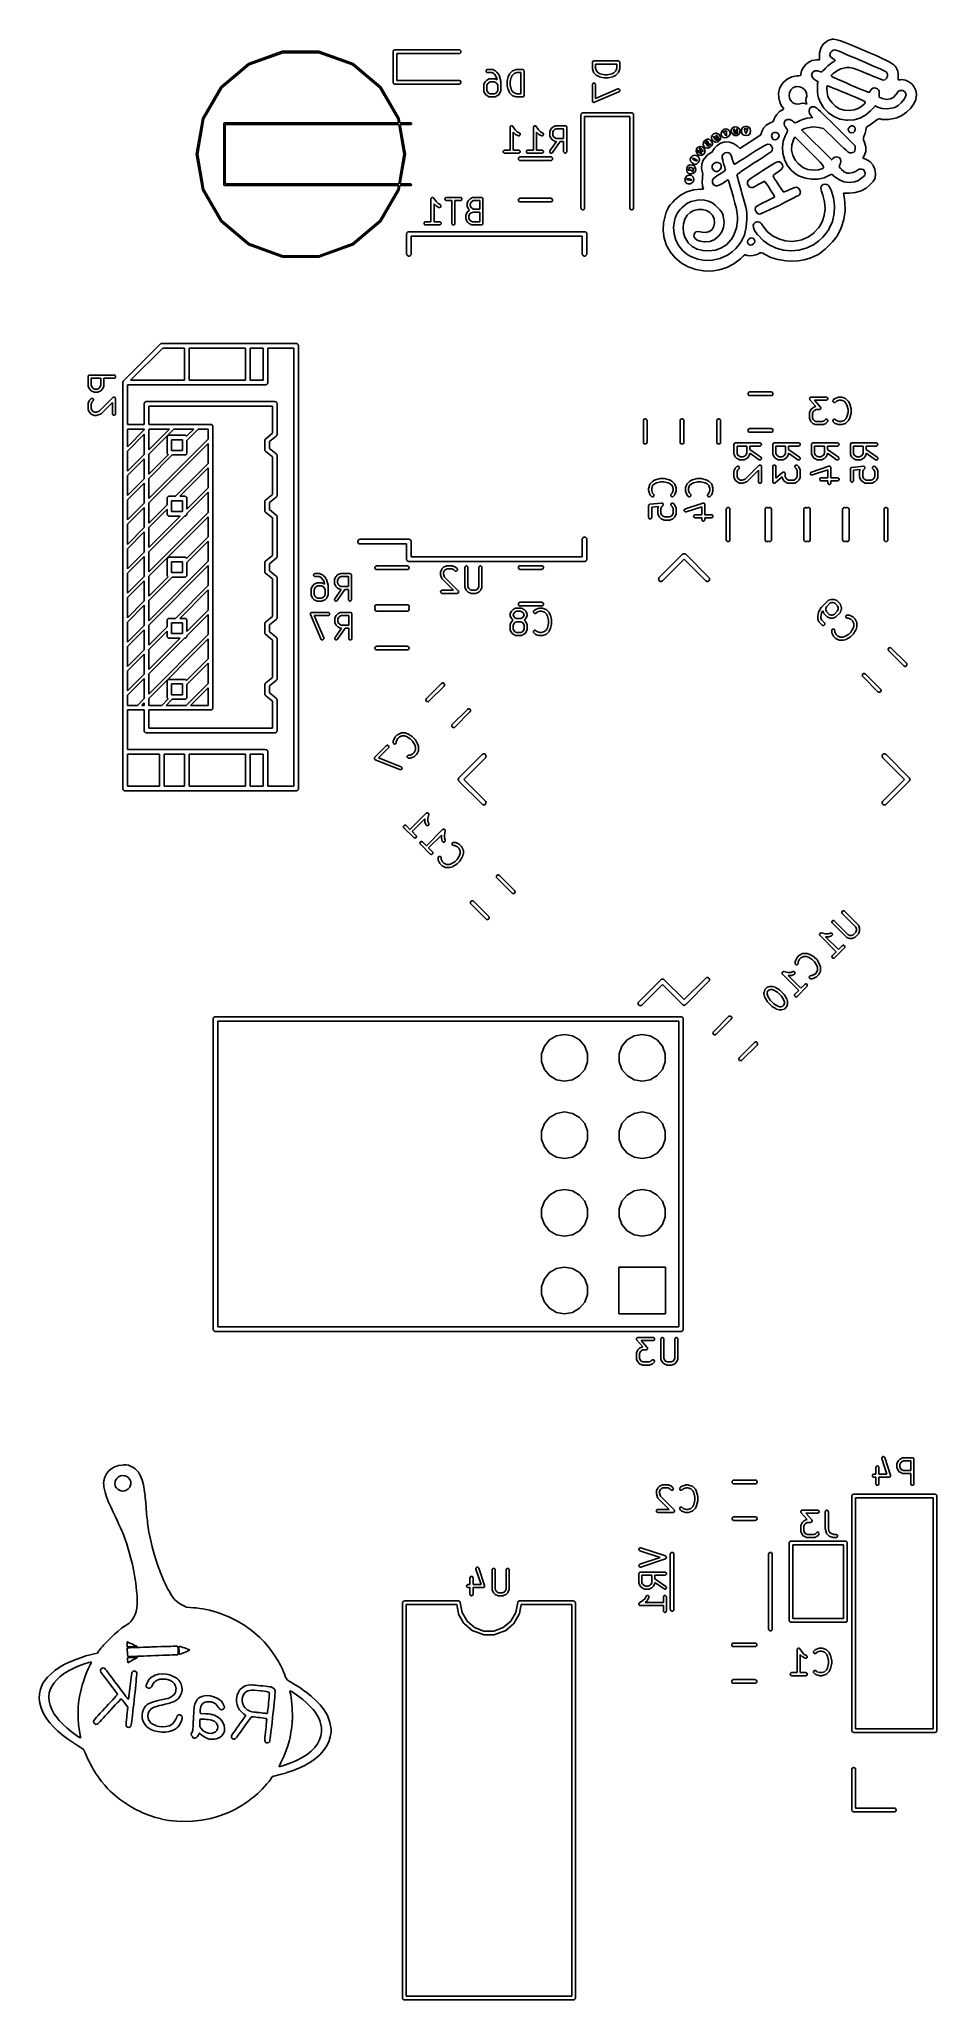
# Model space of a CAD drawing. Extents: x 100.3 to 129.7, y -169.9 to -105.7.
import ezdxf

# ---------------------------------------------------------------- set-up
doc = ezdxf.new("R2010")
doc.units = 0
doc.header["$MEASUREMENT"] = 0
doc.layers.add('BLACK', color=7, linetype='CONTINUOUS')

msp = doc.modelspace()

# ---------------------------------------------------------------- linework, layer by layer
at = {"layer": 'Black'}
for p, q in [((125.863, -105.991), (125.944, -105.863)), ((125.944, -105.862), (125.945, -105.861)), ((125.944, -105.863), (125.944, -105.862)), ((125.945, -105.861), (126.069, -105.761)), ((126.069, -105.76), (126.11, -105.737)), ((126.069, -105.761), (126.069, -105.76)), ((126.069, -105.761), (126.069, -105.761)), ((126.11, -105.737), (126.161, -105.714)), ((126.11, -105.737), (126.11, -105.737)), ((126.11, -105.737), (126.11, -105.737)), ((126.161, -105.714), (126.162, -105.714)), ((126.162, -105.714), (126.215, -105.7)), ((126.162, -105.714), (126.162, -105.714)), ((126.215, -105.7), (126.216, -105.7)), ((126.216, -105.699), (126.276, -105.696)), ((126.216, -105.7), (126.216, -105.699)), ((126.276, -105.696), (126.277, -105.696)), ((126.276, -105.696), (126.276, -105.696)), ((126.277, -105.696), (126.348, -105.704)), ((126.348, -105.704), (126.348, -105.704)), ((126.348, -105.704), (126.349, -105.704)), ((126.349, -105.704), (126.437, -105.726)), ((126.437, -105.726), (126.437, -105.726)), ((126.437, -105.726), (126.437, -105.726)), ((126.437, -105.726), (126.547, -105.762)), ((126.547, -105.762), (126.547, -105.762)), ((126.547, -105.762), (126.547, -105.762)), ((126.547, -105.762), (126.684, -105.813)), ((126.684, -105.813), (126.684, -105.813)), ((126.684, -105.813), (126.684, -105.813)), ((126.684, -105.813), (126.852, -105.881)), ((126.852, -105.881), (126.852, -105.881)), ((126.852, -105.881), (126.852, -105.881)), ((126.852, -105.881), (127.057, -105.967)), ((106.217, -107.26), (107.128, -106.495)), ((107.153, -106.539), (106.255, -107.292)), ((107.128, -106.495), (108.246, -106.089)), ((108.254, -106.138), (107.153, -106.539)), ((108.246, -106.089), (109.435, -106.089)), ((109.427, -106.138), (108.254, -106.138)), ((110.528, -106.539), (109.427, -106.138)), ((109.435, -106.089), (110.553, -106.495)), ((111.426, -107.292), (110.528, -106.539)), ((110.553, -106.495), (111.464, -107.26)), ((111.862, -106.104), (111.863, -106.099)), ((111.862, -107.104), (111.862, -106.104)), ((111.863, -106.094), (111.865, -106.089)), ((111.863, -106.099), (111.863, -106.094)), ((111.865, -106.089), (111.866, -106.083)), ((111.866, -106.083), (111.868, -106.079)), ((111.868, -106.079), (111.87, -106.074)), ((111.87, -106.074), (111.873, -106.07)), ((111.873, -106.07), (111.876, -106.065)), ((111.876, -106.065), (111.88, -106.062)), ((111.88, -106.062), (111.883, -106.058)), ((111.883, -106.058), (111.888, -106.055)), ((111.888, -106.055), (111.892, -106.052)), ((111.892, -106.052), (111.897, -106.05)), ((111.897, -106.05), (111.901, -106.048)), ((111.901, -106.048), (111.907, -106.047)), ((111.907, -106.047), (111.912, -106.045)), ((111.912, -106.045), (111.917, -106.045)), ((111.917, -106.045), (111.922, -106.044)), ((111.922, -106.044), (114.022, -106.044)), ((114.022, -106.164), (111.982, -106.164)), ((111.982, -106.164), (111.982, -107.044)), ((114.022, -106.044), (114.043, -106.048)), ((114.043, -106.16), (114.022, -106.164)), ((114.043, -106.048), (114.061, -106.058)), ((114.061, -106.15), (114.043, -106.16)), ((114.061, -106.058), (114.074, -106.074)), ((114.074, -106.134), (114.061, -106.15)), ((114.074, -106.074), (114.081, -106.094)), ((114.081, -106.114), (114.074, -106.134)), ((114.081, -106.094), (114.081, -106.114)), ((118.385, -106.458), (118.386, -106.454)), ((118.385, -106.648), (118.385, -106.458)), ((118.386, -106.449), (118.388, -106.445)), ((118.386, -106.454), (118.386, -106.449)), ((118.388, -106.441), (118.391, -106.437)), ((118.388, -106.445), (118.388, -106.441)), ((118.391, -106.437), (118.392, -106.433)), ((118.392, -106.433), (118.395, -106.43)), ((118.395, -106.43), (118.397, -106.426)), ((118.397, -106.426), (118.4, -106.423)), ((118.4, -106.423), (118.403, -106.42)), ((118.403, -106.42), (118.407, -106.418)), ((118.407, -106.418), (118.41, -106.415)), ((118.41, -106.415), (118.415, -106.413)), ((118.415, -106.413), (118.418, -106.411)), ((118.418, -106.411), (118.423, -106.41)), ((118.423, -106.41), (118.427, -106.409)), ((118.427, -106.409), (118.431, -106.409)), ((118.431, -106.409), (118.435, -106.408)), ((118.435, -106.408), (119.235, -106.408)), ((118.485, -106.508), (118.485, -106.64)), ((119.185, -106.508), (118.485, -106.508)), ((119.185, -106.64), (119.185, -106.508)), ((119.235, -106.408), (119.24, -106.409)), ((119.24, -106.409), (119.244, -106.409)), ((119.244, -106.409), (119.248, -106.41)), ((119.248, -106.41), (119.253, -106.411)), ((119.253, -106.411), (119.256, -106.413)), ((119.256, -106.413), (119.26, -106.415)), ((119.26, -106.415), (119.264, -106.418)), ((119.264, -106.418), (119.268, -106.42)), ((119.268, -106.42), (119.27, -106.423)), ((119.27, -106.423), (119.274, -106.426)), ((119.274, -106.426), (119.276, -106.43)), ((119.276, -106.43), (119.279, -106.433)), ((119.279, -106.433), (119.28, -106.437)), ((119.28, -106.437), (119.282, -106.441)), ((119.282, -106.441), (119.283, -106.445)), ((119.283, -106.445), (119.285, -106.449)), ((119.285, -106.449), (119.285, -106.454)), ((119.285, -106.454), (119.285, -106.458)), ((119.285, -106.458), (119.285, -106.648)), ((125.286, -106.628), (125.369, -106.526)), ((125.369, -106.526), (125.37, -106.526)), ((125.37, -106.525), (125.44, -106.465)), ((125.37, -106.526), (125.37, -106.525)), ((125.44, -106.465), (125.441, -106.465)), ((125.441, -106.465), (125.574, -106.398)), ((125.441, -106.465), (125.441, -106.465)), ((125.574, -106.398), (125.575, -106.398)), ((125.575, -106.398), (125.576, -106.398)), ((125.576, -106.398), (125.734, -106.373)), ((125.734, -106.373), (125.826, -106.37)), ((125.734, -106.373), (125.734, -106.373)), ((125.734, -106.373), (125.734, -106.373)), ((125.821, -106.25), (125.823, -106.149)), ((125.826, -106.37), (125.821, -106.25)), ((125.821, -106.25), (125.821, -106.25)), ((125.821, -106.25), (125.821, -106.25)), ((125.823, -106.149), (125.824, -106.148)), ((125.824, -106.148), (125.862, -105.992)), ((125.824, -106.148), (125.824, -106.148)), ((125.862, -105.992), (125.863, -105.991)), ((125.862, -105.992), (125.862, -105.992)), ((126.098, -106.572), (126.019, -106.648)), ((126.179, -106.503), (126.098, -106.572)), ((126.179, -106.134), (126.161, -106.208)), ((126.161, -106.208), (126.187, -106.277)), ((126.21, -106.095), (126.179, -106.134)), ((126.238, -106.462), (126.179, -106.503)), ((126.187, -106.277), (126.257, -106.332)), ((126.264, -106.055), (126.21, -106.095)), ((126.296, -106.425), (126.238, -106.462)), ((126.257, -106.332), (126.263, -106.335)), ((126.263, -106.335), (126.263, -106.335)), ((126.263, -106.335), (126.263, -106.335)), ((126.263, -106.335), (126.313, -106.364)), ((126.314, -106.04), (126.264, -106.055)), ((126.297, -106.425), (126.296, -106.425)), ((126.296, -106.425), (126.296, -106.425)), ((126.33, -106.398), (126.297, -106.425)), ((126.313, -106.364), (126.313, -106.364)), ((126.313, -106.364), (126.314, -106.365)), ((126.315, -106.04), (126.314, -106.04)), ((126.314, -106.365), (126.334, -106.384)), ((126.352, -106.052), (126.315, -106.04)), ((126.331, -106.398), (126.33, -106.398)), ((126.332, -106.396), (126.331, -106.397)), ((126.331, -106.397), (126.331, -106.398)), ((126.331, -106.398), (126.331, -106.398)), ((126.335, -106.39), (126.332, -106.396)), ((126.332, -106.396), (126.332, -106.396)), ((126.332, -106.396), (126.332, -106.396)), ((126.334, -106.384), (126.335, -106.385)), ((126.335, -106.385), (126.335, -106.385)), ((126.335, -106.385), (126.335, -106.386)), ((126.335, -106.386), (126.335, -106.386)), ((126.335, -106.386), (126.336, -106.386)), ((126.336, -106.389), (126.335, -106.39)), ((126.335, -106.39), (126.335, -106.39)), ((126.336, -106.386), (126.336, -106.387)), ((126.336, -106.387), (126.336, -106.387)), ((126.336, -106.387), (126.336, -106.387)), ((126.336, -106.387), (126.336, -106.388)), ((126.336, -106.388), (126.336, -106.389)), ((126.336, -106.389), (126.336, -106.389)), ((126.336, -106.389), (126.336, -106.389)), ((126.428, -106.081), (126.352, -106.052)), ((126.538, -106.124), (126.428, -106.081)), ((126.674, -106.181), (126.538, -106.124)), ((126.829, -106.246), (126.674, -106.181)), ((126.998, -106.317), (126.829, -106.246)), ((127.173, -106.393), (126.998, -106.317)), ((126.998, -106.317), (126.998, -106.317)), ((127.057, -105.967), (127.057, -105.967)), ((127.057, -105.967), (127.057, -105.967)), ((127.057, -105.967), (127.303, -106.073)), ((127.347, -106.468), (127.173, -106.393)), ((127.173, -106.393), (127.173, -106.393)), ((127.303, -106.073), (127.303, -106.073)), ((127.303, -106.073), (127.303, -106.073)), ((127.303, -106.073), (127.457, -106.139)), ((127.515, -106.542), (127.347, -106.468)), ((127.347, -106.468), (127.347, -106.468)), ((127.457, -106.139), (127.457, -106.139)), ((127.457, -106.139), (127.457, -106.139)), ((127.457, -106.139), (127.674, -106.234)), ((127.669, -106.611), (127.515, -106.542)), ((127.674, -106.234), (127.674, -106.234)), ((127.674, -106.234), (127.674, -106.234)), ((127.674, -106.234), (127.852, -106.314)), ((127.852, -106.314), (127.852, -106.314)), ((127.852, -106.314), (127.852, -106.314)), ((127.852, -106.314), (127.994, -106.38)), ((127.994, -106.38), (127.994, -106.381)), ((127.994, -106.381), (127.994, -106.381)), ((127.994, -106.381), (128.106, -106.437)), ((128.106, -106.437), (128.106, -106.438)), ((128.106, -106.438), (128.106, -106.438)), ((128.106, -106.438), (128.191, -106.487)), ((128.191, -106.487), (128.191, -106.487)), ((128.191, -106.487), (128.191, -106.487)), ((128.191, -106.487), (128.254, -106.533)), ((128.254, -106.533), (128.254, -106.533)), ((128.254, -106.533), (128.255, -106.533)), ((128.255, -106.533), (128.26, -106.538)), ((128.26, -106.538), (128.3, -106.576)), ((128.3, -106.576), (128.3, -106.576)), ((128.3, -106.576), (128.301, -106.577)), ((128.301, -106.577), (128.333, -106.621)), ((111.863, -107.109), (111.862, -107.104)), ((111.863, -107.114), (111.863, -107.109)), ((111.865, -107.119), (111.863, -107.114)), ((111.866, -107.125), (111.865, -107.119)), ((111.868, -107.129), (111.866, -107.125)), ((111.87, -107.134), (111.868, -107.129)), ((111.873, -107.138), (111.87, -107.134)), ((111.876, -107.143), (111.873, -107.138)), ((111.88, -107.146), (111.876, -107.143)), ((111.883, -107.15), (111.88, -107.146)), ((111.888, -107.153), (111.883, -107.15)), ((111.892, -107.156), (111.888, -107.153)), ((111.897, -107.158), (111.892, -107.156)), ((111.901, -107.16), (111.897, -107.158)), ((111.907, -107.161), (111.901, -107.16)), ((111.912, -107.163), (111.907, -107.161)), ((111.917, -107.163), (111.912, -107.163)), ((111.922, -107.164), (111.917, -107.163)), ((114.022, -107.164), (111.922, -107.164)), ((111.982, -107.044), (114.022, -107.044)), ((114.022, -107.044), (114.043, -107.048)), ((114.043, -107.16), (114.022, -107.164)), ((114.043, -107.048), (114.061, -107.058)), ((114.061, -107.15), (114.043, -107.16)), ((114.061, -107.058), (114.074, -107.074)), ((114.074, -107.134), (114.061, -107.15)), ((114.074, -107.074), (114.081, -107.094)), ((114.081, -107.114), (114.074, -107.134)), ((114.081, -107.094), (114.081, -107.114)), ((114.829, -107.195), (114.83, -107.192)), ((114.829, -107.385), (114.829, -107.195)), ((114.83, -107.189), (114.831, -107.183)), ((114.83, -107.192), (114.83, -107.189)), ((114.831, -107.183), (114.832, -107.177)), ((114.832, -107.177), (114.834, -107.175)), ((114.834, -107.175), (114.835, -107.172)), ((114.835, -107.172), (114.873, -107.096)), ((114.873, -107.096), (114.878, -107.09)), ((114.878, -107.09), (114.882, -107.083)), ((114.882, -107.083), (114.92, -107.045)), ((114.906, -106.729), (114.912, -106.712)), ((114.906, -106.746), (114.906, -106.729)), ((114.912, -106.762), (114.906, -106.746)), ((114.912, -106.712), (114.923, -106.699)), ((114.923, -106.776), (114.912, -106.762)), ((114.92, -107.045), (114.927, -107.04)), ((114.923, -106.699), (114.939, -106.69)), ((114.939, -106.784), (114.923, -106.776)), ((114.927, -107.04), (114.933, -107.036)), ((114.959, -107.148), (114.929, -107.206)), ((114.929, -107.206), (114.929, -107.373)), ((114.933, -107.036), (115.009, -106.997)), ((114.939, -106.69), (114.956, -106.687)), ((114.956, -106.787), (114.939, -106.784)), ((114.956, -106.687), (115.108, -106.687)), ((115.096, -106.787), (114.956, -106.787)), ((114.985, -107.121), (114.959, -107.148)), ((115.044, -107.092), (114.985, -107.121)), ((115.009, -106.997), (115.012, -106.997)), ((115.012, -106.997), (115.015, -106.995)), ((115.015, -106.995), (115.02, -106.994)), ((115.02, -106.994), (115.026, -106.992)), ((115.026, -106.992), (115.029, -106.993)), ((115.029, -106.993), (115.032, -106.992)), ((115.032, -106.992), (115.184, -106.992)), ((115.172, -107.092), (115.044, -107.092)), ((115.155, -106.817), (115.096, -106.787)), ((115.108, -106.687), (115.111, -106.688)), ((115.111, -106.688), (115.114, -106.688)), ((115.114, -106.688), (115.119, -106.689)), ((115.119, -106.689), (115.125, -106.69)), ((115.125, -106.69), (115.128, -106.692)), ((115.128, -106.692), (115.13, -106.693)), ((115.13, -106.693), (115.207, -106.731)), ((115.183, -106.845), (115.155, -106.817)), ((115.231, -107.121), (115.172, -107.092)), ((115.252, -106.948), (115.183, -106.845)), ((115.184, -106.992), (115.187, -106.993)), ((115.187, -106.993), (115.19, -106.992)), ((115.19, -106.992), (115.196, -106.994)), ((115.196, -106.994), (115.201, -106.995)), ((115.201, -106.995), (115.204, -106.997)), ((115.204, -106.997), (115.207, -106.997)), ((115.207, -106.731), (115.213, -106.736)), ((115.207, -106.997), (115.273, -107.03)), ((115.213, -106.736), (115.22, -106.74)), ((115.22, -106.74), (115.258, -106.778)), ((115.257, -107.148), (115.231, -107.121)), ((115.273, -107.03), (115.252, -106.948)), ((115.287, -107.206), (115.257, -107.148)), ((115.258, -106.778), (115.26, -106.782)), ((115.26, -106.782), (115.264, -106.786)), ((115.264, -106.786), (115.34, -106.9)), ((115.287, -107.373), (115.287, -107.206)), ((115.34, -106.9), (115.344, -106.908)), ((115.344, -106.908), (115.347, -106.916)), ((115.347, -106.916), (115.385, -107.068)), ((115.385, -107.068), (115.386, -107.074)), ((115.386, -107.074), (115.387, -107.08)), ((115.387, -107.08), (115.387, -107.385)), ((115.591, -107.08), (115.592, -107.074)), ((115.591, -107.195), (115.591, -107.08)), ((115.592, -107.201), (115.591, -107.195)), ((115.592, -107.074), (115.593, -107.068)), ((115.593, -107.207), (115.592, -107.201)), ((115.593, -107.068), (115.631, -106.916)), ((115.631, -107.359), (115.593, -107.207)), ((115.631, -106.916), (115.633, -106.911)), ((115.633, -106.911), (115.635, -106.906)), ((115.635, -106.906), (115.673, -106.829)), ((115.673, -106.829), (115.678, -106.823)), ((115.678, -106.823), (115.682, -106.816)), ((115.682, -106.816), (115.758, -106.74)), ((115.727, -106.945), (115.691, -107.086)), ((115.691, -107.086), (115.691, -107.188)), ((115.691, -107.188), (115.727, -107.329)), ((115.759, -106.881), (115.727, -106.945)), ((115.758, -106.74), (115.761, -106.738)), ((115.821, -106.819), (115.759, -106.881)), ((115.761, -106.738), (115.763, -106.736)), ((115.763, -106.736), (115.768, -106.734)), ((115.768, -106.734), (115.773, -106.73)), ((115.773, -106.73), (115.775, -106.729)), ((115.775, -106.729), (115.778, -106.728)), ((115.778, -106.728), (115.892, -106.69)), ((115.916, -106.787), (115.821, -106.819)), ((115.892, -106.69), (115.9, -106.689)), ((115.9, -106.689), (115.908, -106.687)), ((115.908, -106.687), (116.098, -106.687)), ((116.048, -106.787), (115.916, -106.787)), ((116.048, -107.487), (116.048, -106.787)), ((116.098, -106.687), (116.103, -106.688)), ((116.103, -106.688), (116.107, -106.688)), ((116.107, -106.688), (116.111, -106.69)), ((116.111, -106.69), (116.116, -106.69)), ((116.116, -106.69), (116.119, -106.693)), ((116.119, -106.693), (116.123, -106.694)), ((116.123, -106.694), (116.127, -106.697)), ((116.127, -106.697), (116.131, -106.699)), ((116.131, -106.699), (116.133, -106.702)), ((116.133, -106.702), (116.137, -106.705)), ((116.137, -106.705), (116.139, -106.709)), ((116.139, -106.709), (116.142, -106.712)), ((116.142, -106.712), (116.143, -106.717)), ((116.143, -106.717), (116.145, -106.72)), ((116.145, -106.72), (116.146, -106.725)), ((116.146, -106.725), (116.148, -106.729)), ((116.148, -106.729), (116.148, -106.733)), ((116.148, -106.733), (116.148, -106.737)), ((116.148, -106.737), (116.148, -107.537)), ((118.387, -106.656), (118.385, -106.648)), ((118.385, -107.182), (118.388, -107.165)), ((118.385, -107.715), (118.385, -107.182)), ((118.388, -106.664), (118.387, -106.656)), ((118.426, -106.779), (118.388, -106.664)), ((118.388, -107.165), (118.397, -107.15)), ((118.397, -107.15), (118.41, -107.139)), ((118.41, -107.139), (118.427, -107.133)), ((118.427, -106.781), (118.426, -106.779)), ((118.428, -106.784), (118.427, -106.781)), ((118.427, -107.133), (118.444, -107.133)), ((118.432, -106.789), (118.428, -106.784)), ((118.434, -106.794), (118.432, -106.789)), ((118.436, -106.796), (118.434, -106.794)), ((118.438, -106.798), (118.436, -106.796)), ((118.514, -106.874), (118.438, -106.798)), ((118.444, -107.133), (118.46, -107.139)), ((118.46, -107.139), (118.474, -107.15)), ((118.474, -107.15), (118.482, -107.165)), ((118.482, -107.165), (118.485, -107.182)), ((118.485, -106.64), (118.517, -106.736)), ((118.485, -107.182), (118.485, -107.639)), ((118.521, -106.879), (118.514, -106.874)), ((118.517, -106.736), (118.579, -106.798)), ((118.527, -106.884), (118.521, -106.879)), ((118.604, -106.922), (118.527, -106.884)), ((118.579, -106.798), (118.643, -106.83)), ((118.609, -106.923), (118.604, -106.922)), ((118.614, -106.926), (118.609, -106.923)), ((118.766, -106.964), (118.614, -106.926)), ((118.643, -106.83), (118.784, -106.865)), ((118.772, -106.964), (118.766, -106.964)), ((118.778, -106.965), (118.772, -106.964)), ((118.893, -106.965), (118.778, -106.965)), ((118.784, -106.865), (118.886, -106.865)), ((118.886, -106.865), (119.027, -106.83)), ((118.899, -106.964), (118.893, -106.965)), ((118.905, -106.964), (118.899, -106.964)), ((119.057, -106.926), (118.905, -106.964)), ((119.027, -106.83), (119.092, -106.798)), ((119.062, -106.923), (119.057, -106.926)), ((119.067, -106.922), (119.062, -106.923)), ((119.143, -106.884), (119.067, -106.922)), ((119.092, -106.798), (119.154, -106.736)), ((119.15, -106.879), (119.143, -106.884)), ((119.156, -106.874), (119.15, -106.879)), ((119.154, -106.736), (119.185, -106.64)), ((119.233, -106.798), (119.156, -106.874)), ((119.234, -106.796), (119.233, -106.798)), ((119.236, -106.794), (119.234, -106.796)), ((119.239, -106.789), (119.236, -106.794)), ((119.243, -106.784), (119.239, -106.789)), ((119.245, -106.779), (119.243, -106.781)), ((119.243, -106.781), (119.243, -106.784)), ((119.283, -106.664), (119.245, -106.779)), ((119.284, -106.656), (119.283, -106.664)), ((119.285, -106.648), (119.284, -106.656)), ((124.541, -107.25), (124.633, -107.115)), ((124.633, -107.115), (124.634, -107.115)), ((124.634, -107.114), (124.761, -107.006)), ((124.634, -107.115), (124.634, -107.114)), ((124.761, -107.006), (124.762, -107.006)), ((124.762, -107.005), (124.912, -106.931)), ((124.762, -107.006), (124.762, -107.005)), ((124.912, -106.931), (124.913, -106.931)), ((124.913, -106.931), (124.914, -106.93)), ((124.914, -106.93), (125.078, -106.897)), ((125.078, -106.896), (125.144, -106.891)), ((125.078, -106.897), (125.078, -106.896)), ((125.078, -106.897), (125.078, -106.897)), ((125.144, -106.891), (125.194, -106.882)), ((125.194, -106.882), (125.213, -106.867)), ((125.213, -106.867), (125.215, -106.838)), ((125.214, -106.83), (125.231, -106.736)), ((125.214, -106.831), (125.214, -106.83)), ((125.215, -106.838), (125.214, -106.831)), ((125.214, -106.831), (125.214, -106.831)), ((125.231, -106.735), (125.232, -106.734)), ((125.231, -106.736), (125.231, -106.735)), ((125.232, -106.734), (125.285, -106.629)), ((125.285, -106.629), (125.286, -106.628)), ((125.285, -106.629), (125.285, -106.629)), ((125.598, -106.78), (125.565, -106.851)), ((125.565, -106.851), (125.576, -106.925)), ((125.576, -106.925), (125.63, -106.995)), ((125.609, -106.768), (125.598, -106.78)), ((125.672, -106.73), (125.609, -106.768)), ((125.63, -106.995), (125.689, -107.032)), ((125.753, -106.731), (125.672, -106.73)), ((125.689, -107.032), (125.724, -107.054)), ((125.724, -107.054), (125.764, -107.078)), ((125.752, -107.214), (125.751, -107.313)), ((125.76, -107.14), (125.752, -107.214)), ((125.827, -106.755), (125.753, -106.731)), ((125.774, -107.105), (125.76, -107.14)), ((125.764, -107.078), (125.764, -107.079)), ((125.764, -107.079), (125.765, -107.079)), ((125.765, -107.079), (125.765, -107.079)), ((125.765, -107.079), (125.765, -107.08)), ((125.765, -107.08), (125.765, -107.08)), ((125.765, -107.08), (125.766, -107.081)), ((125.766, -107.081), (125.774, -107.101)), ((125.774, -107.101), (125.774, -107.101)), ((125.774, -107.101), (125.774, -107.101)), ((125.774, -107.101), (125.774, -107.102)), ((125.774, -107.102), (125.775, -107.102)), ((125.775, -107.103), (125.774, -107.103)), ((125.774, -107.103), (125.774, -107.104)), ((125.774, -107.104), (125.774, -107.104)), ((125.774, -107.104), (125.774, -107.105)), ((125.775, -107.102), (125.775, -107.103)), ((125.775, -107.103), (125.775, -107.103)), ((125.862, -106.766), (125.827, -106.755)), ((125.827, -106.755), (125.827, -106.755)), ((125.827, -106.755), (125.827, -106.755)), ((125.863, -106.766), (125.862, -106.766)), ((125.864, -106.766), (125.863, -106.766)), ((125.863, -106.766), (125.863, -106.766)), ((125.863, -106.766), (125.863, -106.766)), ((125.865, -106.766), (125.864, -106.766)), ((125.864, -106.766), (125.864, -106.766)), ((125.895, -106.762), (125.865, -106.766)), ((125.896, -106.762), (125.895, -106.762)), ((125.897, -106.761), (125.896, -106.762)), ((125.896, -106.762), (125.896, -106.762)), ((125.898, -106.761), (125.897, -106.761)), ((125.897, -106.761), (125.897, -106.761)), ((125.897, -106.761), (125.897, -106.761)), ((125.935, -106.734), (125.898, -106.761)), ((125.936, -106.734), (125.935, -106.734)), ((125.992, -106.677), (125.936, -106.733)), ((125.936, -106.733), (125.936, -106.734)), ((126.019, -106.648), (125.992, -106.677)), ((125.992, -106.677), (125.992, -106.677)), ((125.992, -106.677), (125.992, -106.677)), ((126.071, -107.226), (126.072, -107.225)), ((126.072, -107.225), (126.072, -107.225)), ((126.072, -107.225), (126.072, -107.225)), ((126.072, -107.225), (126.073, -107.225)), ((126.073, -107.225), (126.073, -107.225)), ((126.073, -107.225), (126.077, -107.225)), ((126.077, -107.225), (126.078, -107.225)), ((126.077, -107.225), (126.077, -107.225)), ((126.078, -107.225), (126.117, -107.237)), ((126.206, -106.898), (126.206, -106.897)), ((126.206, -106.897), (126.207, -106.897)), ((126.207, -106.898), (126.206, -106.898)), ((126.206, -106.898), (126.206, -106.898)), ((126.207, -106.895), (126.223, -106.863)), ((126.207, -106.896), (126.207, -106.895)), ((126.207, -106.897), (126.207, -106.896)), ((126.207, -106.896), (126.207, -106.896)), ((126.207, -106.899), (126.207, -106.898)), ((126.207, -106.9), (126.207, -106.899)), ((126.207, -106.899), (126.207, -106.899)), ((126.21, -106.906), (126.207, -106.9)), ((126.211, -106.907), (126.21, -106.906)), ((126.211, -106.908), (126.211, -106.907)), ((126.211, -106.907), (126.211, -106.907)), ((126.212, -106.908), (126.211, -106.908)), ((126.211, -106.908), (126.211, -106.908)), ((126.212, -106.909), (126.212, -106.908)), ((126.24, -106.924), (126.212, -106.909)), ((126.223, -106.863), (126.223, -106.862)), ((126.223, -106.862), (126.223, -106.862)), ((126.223, -106.862), (126.224, -106.862)), ((126.224, -106.861), (126.273, -106.815)), ((126.224, -106.862), (126.224, -106.861)), ((126.224, -106.861), (126.224, -106.861)), ((126.224, -106.861), (126.224, -106.861)), ((126.309, -106.956), (126.24, -106.924)), ((126.24, -106.924), (126.24, -106.924)), ((126.24, -106.924), (126.24, -106.924)), ((126.273, -106.815), (126.273, -106.815)), ((126.273, -106.815), (126.274, -106.815)), ((126.274, -106.815), (126.346, -106.763)), ((126.411, -107.003), (126.309, -106.956)), ((126.309, -106.956), (126.309, -106.956)), ((126.309, -106.956), (126.309, -106.956)), ((126.346, -106.763), (126.432, -106.712)), ((126.346, -106.763), (126.346, -106.763)), ((126.346, -106.763), (126.346, -106.763)), ((126.541, -107.061), (126.411, -107.003)), ((126.411, -107.003), (126.411, -107.003)), ((126.411, -107.003), (126.411, -107.003)), ((126.432, -106.712), (126.521, -106.671)), ((126.432, -106.712), (126.432, -106.712)), ((126.432, -106.712), (126.432, -106.712)), ((126.521, -106.671), (126.522, -106.67)), ((126.522, -106.67), (126.522, -106.67)), ((126.522, -106.67), (126.523, -106.67)), ((126.523, -106.67), (126.523, -106.67)), ((126.523, -106.67), (126.524, -106.67)), ((126.524, -106.67), (126.615, -106.64)), ((126.692, -107.128), (126.541, -107.061)), ((126.541, -107.061), (126.541, -107.061)), ((126.541, -107.061), (126.541, -107.061)), ((126.615, -106.64), (126.616, -106.639)), ((126.615, -106.64), (126.615, -106.64)), ((126.616, -106.639), (126.706, -106.625)), ((126.847, -107.196), (126.692, -107.128)), ((126.692, -107.128), (126.692, -107.128)), ((126.692, -107.128), (126.692, -107.128)), ((126.706, -106.625), (126.706, -106.625)), ((126.706, -106.625), (126.707, -106.625)), ((126.707, -106.625), (126.803, -106.627)), ((126.803, -106.627), (126.804, -106.627)), ((126.804, -106.627), (126.804, -106.627)), ((126.804, -106.627), (126.915, -106.648)), ((127.055, -107.285), (126.847, -107.196)), ((126.847, -107.196), (126.847, -107.196)), ((126.847, -107.196), (126.847, -107.196)), ((126.915, -106.648), (126.915, -106.648)), ((126.915, -106.648), (126.916, -106.648)), ((126.916, -106.648), (127.049, -106.689)), ((127.049, -106.689), (127.049, -106.689)), ((127.049, -106.689), (127.049, -106.689)), ((127.049, -106.689), (127.211, -106.751)), ((127.211, -106.751), (127.211, -106.751)), ((127.211, -106.751), (127.211, -106.751)), ((127.211, -106.751), (127.411, -106.836)), ((127.411, -106.836), (127.411, -106.836)), ((127.411, -106.836), (127.411, -106.836)), ((127.411, -106.836), (127.422, -106.841)), ((127.422, -106.841), (127.422, -106.841)), ((127.422, -106.841), (127.565, -106.902)), ((127.565, -106.902), (127.693, -106.955)), ((127.804, -106.671), (127.669, -106.611)), ((127.693, -106.955), (127.8, -106.997)), ((127.8, -106.997), (127.875, -107.025)), ((127.912, -106.721), (127.804, -106.671)), ((127.804, -106.671), (127.804, -106.671)), ((127.875, -107.025), (127.912, -107.034)), ((127.986, -106.757), (127.912, -106.721)), ((127.912, -107.034), (127.96, -107.023)), ((127.96, -107.023), (128.014, -106.976)), ((128.02, -106.777), (127.986, -106.757)), ((128.014, -106.976), (128.046, -106.909)), ((128.05, -106.837), (128.02, -106.777)), ((128.046, -106.909), (128.05, -106.837)), ((128.333, -106.621), (128.333, -106.621)), ((128.333, -106.621), (128.333, -106.621)), ((128.333, -106.621), (128.357, -106.669)), ((128.357, -106.669), (128.357, -106.669)), ((128.357, -106.669), (128.357, -106.669)), ((128.357, -106.669), (128.376, -106.723)), ((128.376, -106.723), (128.376, -106.723)), ((128.376, -106.723), (128.376, -106.723)), ((128.376, -106.723), (128.381, -106.737)), ((128.381, -106.737), (128.381, -106.737)), ((128.381, -106.737), (128.381, -106.738)), ((128.381, -106.738), (128.399, -106.837)), ((128.401, -106.933), (128.393, -107.031)), ((128.393, -107.031), (128.474, -107.022)), ((128.399, -106.837), (128.399, -106.837)), ((128.399, -106.837), (128.399, -106.837)), ((128.399, -106.837), (128.401, -106.933)), ((128.401, -106.933), (128.401, -106.933)), ((128.401, -106.933), (128.401, -106.933)), ((128.474, -107.022), (128.475, -107.022)), ((128.475, -107.021), (128.513, -107.02)), ((128.475, -107.022), (128.475, -107.021)), ((128.513, -107.02), (128.514, -107.02)), ((128.514, -107.02), (128.514, -107.02)), ((128.514, -107.02), (128.631, -107.04)), ((128.631, -107.04), (128.631, -107.04)), ((128.631, -107.04), (128.632, -107.04)), ((128.632, -107.04), (128.749, -107.089)), ((128.749, -107.089), (128.75, -107.089)), ((128.75, -107.089), (128.75, -107.089)), ((128.75, -107.089), (128.847, -107.159)), ((128.847, -107.159), (128.847, -107.16)), ((128.847, -107.16), (128.848, -107.16)), ((128.848, -107.16), (128.913, -107.244)), ((105.622, -108.29), (106.217, -107.26)), ((106.255, -107.292), (105.669, -108.307)), ((112.012, -108.307), (111.426, -107.292)), ((111.464, -107.26), (112.059, -108.29)), ((114.83, -107.388), (114.829, -107.385)), ((114.83, -107.391), (114.83, -107.388)), ((114.831, -107.396), (114.83, -107.391)), ((114.832, -107.402), (114.831, -107.396)), ((114.834, -107.405), (114.832, -107.402)), ((114.835, -107.407), (114.834, -107.405)), ((114.873, -107.484), (114.835, -107.407)), ((114.878, -107.49), (114.873, -107.484)), ((114.882, -107.497), (114.878, -107.49)), ((114.92, -107.535), (114.882, -107.497)), ((114.927, -107.539), (114.92, -107.535)), ((114.933, -107.544), (114.927, -107.539)), ((114.929, -107.373), (114.959, -107.432)), ((115.009, -107.582), (114.933, -107.544)), ((114.959, -107.432), (114.985, -107.458)), ((114.985, -107.458), (115.044, -107.487)), ((115.012, -107.583), (115.009, -107.582)), ((115.015, -107.584), (115.012, -107.583)), ((115.02, -107.585), (115.015, -107.584)), ((115.026, -107.587), (115.02, -107.585)), ((115.029, -107.587), (115.026, -107.587)), ((115.032, -107.587), (115.029, -107.587)), ((115.184, -107.587), (115.032, -107.587)), ((115.044, -107.487), (115.172, -107.487)), ((115.172, -107.487), (115.231, -107.458)), ((115.187, -107.587), (115.184, -107.587)), ((115.19, -107.587), (115.187, -107.587)), ((115.196, -107.585), (115.19, -107.587)), ((115.201, -107.584), (115.196, -107.585)), ((115.204, -107.583), (115.201, -107.584)), ((115.207, -107.582), (115.204, -107.583)), ((115.283, -107.544), (115.207, -107.582)), ((115.231, -107.458), (115.257, -107.432)), ((115.257, -107.432), (115.287, -107.373)), ((115.289, -107.539), (115.283, -107.544)), ((115.296, -107.535), (115.289, -107.539)), ((115.334, -107.497), (115.296, -107.535)), ((115.338, -107.49), (115.334, -107.497)), ((115.343, -107.484), (115.338, -107.49)), ((115.381, -107.407), (115.343, -107.484)), ((115.382, -107.405), (115.381, -107.407)), ((115.384, -107.402), (115.382, -107.405)), ((115.385, -107.396), (115.384, -107.402)), ((115.386, -107.391), (115.385, -107.396)), ((115.387, -107.385), (115.386, -107.388)), ((115.386, -107.388), (115.386, -107.391)), ((115.633, -107.364), (115.631, -107.359)), ((115.635, -107.369), (115.633, -107.364)), ((115.673, -107.445), (115.635, -107.369)), ((115.678, -107.452), (115.673, -107.445)), ((115.682, -107.458), (115.678, -107.452)), ((115.758, -107.535), (115.682, -107.458)), ((115.727, -107.329), (115.759, -107.394)), ((115.761, -107.536), (115.758, -107.535)), ((115.759, -107.394), (115.821, -107.456)), ((115.763, -107.538), (115.761, -107.536)), ((115.768, -107.541), (115.763, -107.538)), ((115.773, -107.545), (115.768, -107.541)), ((115.775, -107.545), (115.773, -107.545)), ((115.778, -107.547), (115.775, -107.545)), ((115.892, -107.585), (115.778, -107.547)), ((115.821, -107.456), (115.916, -107.487)), ((115.9, -107.586), (115.892, -107.585)), ((115.908, -107.587), (115.9, -107.586)), ((116.098, -107.587), (115.908, -107.587)), ((115.916, -107.487), (116.048, -107.487)), ((116.103, -107.587), (116.098, -107.587)), ((116.107, -107.587), (116.103, -107.587)), ((116.111, -107.585), (116.107, -107.587)), ((116.116, -107.584), (116.111, -107.585)), ((116.119, -107.582), (116.116, -107.584)), ((116.123, -107.581), (116.119, -107.582)), ((116.127, -107.578), (116.123, -107.581)), ((116.131, -107.576), (116.127, -107.578)), ((116.133, -107.572), (116.131, -107.576)), ((116.137, -107.57), (116.133, -107.572)), ((116.139, -107.566), (116.137, -107.57)), ((116.142, -107.562), (116.139, -107.566)), ((116.143, -107.558), (116.142, -107.562)), ((116.145, -107.555), (116.143, -107.558)), ((116.146, -107.55), (116.145, -107.555)), ((116.148, -107.546), (116.146, -107.55)), ((116.148, -107.537), (116.148, -107.542)), ((116.148, -107.542), (116.148, -107.546)), ((118.386, -107.721), (118.385, -107.715)), ((118.387, -107.727), (118.386, -107.721)), ((118.388, -107.729), (118.387, -107.727)), ((118.388, -107.732), (118.388, -107.729)), ((118.391, -107.737), (118.388, -107.732)), ((118.394, -107.743), (118.391, -107.737)), ((118.396, -107.745), (118.394, -107.743)), ((118.397, -107.747), (118.396, -107.745)), ((118.402, -107.751), (118.397, -107.747)), ((118.405, -107.755), (118.402, -107.751)), ((118.408, -107.757), (118.405, -107.755)), ((118.41, -107.758), (118.408, -107.757)), ((118.416, -107.76), (118.41, -107.758)), ((118.421, -107.763), (118.416, -107.76)), ((118.424, -107.763), (118.421, -107.763)), ((118.427, -107.764), (118.424, -107.763)), ((118.432, -107.764), (118.427, -107.764)), ((118.438, -107.765), (118.432, -107.764)), ((118.441, -107.764), (118.438, -107.765)), ((118.444, -107.764), (118.441, -107.764)), ((118.449, -107.762), (118.444, -107.764)), ((118.455, -107.761), (118.449, -107.762)), ((119.255, -107.418), (118.455, -107.761)), ((118.485, -107.639), (119.216, -107.326)), ((119.216, -107.326), (119.233, -107.322)), ((119.233, -107.322), (119.25, -107.324)), ((119.25, -107.324), (119.265, -107.332)), ((119.27, -107.409), (119.255, -107.418)), ((119.265, -107.332), (119.277, -107.345)), ((119.28, -107.395), (119.27, -107.409)), ((119.277, -107.345), (119.284, -107.361)), ((119.285, -107.378), (119.28, -107.395)), ((119.284, -107.361), (119.285, -107.378)), ((124.484, -107.458), (124.513, -107.314)), ((124.484, -107.459), (124.484, -107.458)), ((124.488, -107.613), (124.484, -107.459)), ((124.484, -107.459), (124.484, -107.459)), ((124.488, -107.614), (124.488, -107.613)), ((124.521, -107.762), (124.488, -107.614)), ((124.488, -107.614), (124.488, -107.614)), ((124.513, -107.314), (124.514, -107.314)), ((124.514, -107.313), (124.54, -107.251)), ((124.514, -107.314), (124.514, -107.313)), ((124.522, -107.763), (124.521, -107.762)), ((124.521, -107.762), (124.521, -107.762)), ((124.582, -107.89), (124.522, -107.763)), ((124.54, -107.251), (124.54, -107.25)), ((124.54, -107.25), (124.541, -107.25)), ((124.836, -107.451), (124.825, -107.555)), ((124.825, -107.555), (124.85, -107.658)), ((124.879, -107.358), (124.836, -107.451)), ((124.85, -107.658), (124.914, -107.751)), ((124.951, -107.287), (124.879, -107.358)), ((124.914, -107.751), (124.948, -107.776)), ((124.948, -107.776), (125.036, -107.81)), ((125.05, -107.249), (124.951, -107.287)), ((125.036, -107.81), (125.134, -107.821)), ((125.062, -107.247), (125.05, -107.249)), ((125.178, -107.254), (125.062, -107.247)), ((125.134, -107.821), (125.218, -107.804)), ((125.278, -107.297), (125.178, -107.254)), ((125.218, -107.804), (125.281, -107.789)), ((125.353, -107.369), (125.278, -107.297)), ((125.281, -107.789), (125.281, -107.789)), ((125.281, -107.789), (125.282, -107.789)), ((125.282, -107.789), (125.282, -107.789)), ((125.282, -107.789), (125.283, -107.789)), ((125.283, -107.789), (125.283, -107.789)), ((125.283, -107.789), (125.283, -107.789)), ((125.283, -107.789), (125.345, -107.801)), ((125.345, -107.801), (125.346, -107.802)), ((125.346, -107.802), (125.346, -107.802)), ((125.346, -107.802), (125.347, -107.802)), ((125.347, -107.802), (125.393, -107.82)), ((125.397, -107.46), (125.353, -107.369)), ((125.372, -107.699), (125.385, -107.626)), ((125.372, -107.7), (125.372, -107.699)), ((125.372, -107.699), (125.372, -107.699)), ((125.372, -107.701), (125.372, -107.7)), ((125.372, -107.7), (125.372, -107.7)), ((125.386, -107.756), (125.372, -107.701)), ((125.372, -107.701), (125.372, -107.701)), ((125.372, -107.701), (125.372, -107.701)), ((125.385, -107.625), (125.403, -107.563)), ((125.385, -107.626), (125.385, -107.625)), ((125.385, -107.625), (125.385, -107.625)), ((125.386, -107.757), (125.386, -107.756)), ((125.406, -107.806), (125.386, -107.757)), ((125.386, -107.757), (125.386, -107.757)), ((125.393, -107.82), (125.406, -107.806)), ((125.403, -107.563), (125.397, -107.46)), ((125.751, -107.313), (125.758, -107.422)), ((125.758, -107.422), (125.771, -107.527)), ((125.771, -107.527), (125.79, -107.613)), ((125.79, -107.613), (125.85, -107.767)), ((125.85, -107.767), (125.965, -107.956)), ((126.06, -107.264), (126.069, -107.229)), ((126.06, -107.265), (126.06, -107.264)), ((126.061, -107.334), (126.06, -107.265)), ((126.06, -107.265), (126.06, -107.265)), ((126.068, -107.42), (126.061, -107.334)), ((126.061, -107.334), (126.061, -107.334)), ((126.061, -107.334), (126.061, -107.334)), ((126.068, -107.421), (126.068, -107.42)), ((126.068, -107.42), (126.068, -107.42)), ((126.082, -107.507), (126.068, -107.421)), ((126.069, -107.228), (126.069, -107.227)), ((126.069, -107.227), (126.069, -107.227)), ((126.069, -107.227), (126.069, -107.227)), ((126.069, -107.227), (126.07, -107.227)), ((126.069, -107.229), (126.069, -107.228)), ((126.07, -107.227), (126.07, -107.226)), ((126.07, -107.226), (126.07, -107.226)), ((126.07, -107.226), (126.07, -107.226)), ((126.07, -107.226), (126.071, -107.226)), ((126.082, -107.508), (126.082, -107.507)), ((126.082, -107.507), (126.082, -107.507)), ((126.098, -107.57), (126.082, -107.508)), ((126.098, -107.571), (126.098, -107.57)), ((126.149, -107.674), (126.098, -107.571)), ((126.098, -107.571), (126.098, -107.571)), ((126.117, -107.237), (126.117, -107.237)), ((126.117, -107.237), (126.117, -107.237)), ((126.117, -107.237), (126.192, -107.265)), ((126.149, -107.675), (126.149, -107.674)), ((126.15, -107.675), (126.149, -107.675)), ((126.233, -107.784), (126.15, -107.675)), ((126.192, -107.265), (126.192, -107.265)), ((126.192, -107.265), (126.192, -107.265)), ((126.192, -107.265), (126.297, -107.307)), ((126.334, -107.883), (126.233, -107.784)), ((126.233, -107.784), (126.233, -107.784)), ((126.233, -107.784), (126.233, -107.784)), ((126.297, -107.307), (126.297, -107.307)), ((126.297, -107.307), (126.297, -107.307)), ((126.297, -107.307), (126.423, -107.358)), ((126.423, -107.358), (126.423, -107.358)), ((126.423, -107.358), (126.423, -107.358)), ((126.423, -107.358), (126.564, -107.416)), ((126.564, -107.416), (126.564, -107.416)), ((126.564, -107.416), (126.564, -107.416)), ((126.564, -107.416), (126.711, -107.477)), ((126.711, -107.477), (126.711, -107.477)), ((126.711, -107.477), (126.711, -107.477)), ((126.711, -107.477), (126.857, -107.539)), ((126.857, -107.539), (126.857, -107.539)), ((126.857, -107.539), (126.857, -107.539)), ((126.857, -107.539), (126.995, -107.599)), ((126.995, -107.599), (126.995, -107.599)), ((126.995, -107.599), (126.995, -107.599)), ((126.995, -107.599), (127.117, -107.652)), ((127.218, -107.353), (127.055, -107.285)), ((127.055, -107.285), (127.055, -107.285)), ((127.055, -107.285), (127.055, -107.285)), ((127.117, -107.652), (127.117, -107.652)), ((127.117, -107.652), (127.117, -107.652)), ((127.117, -107.652), (127.216, -107.697)), ((127.216, -107.697), (127.217, -107.697)), ((127.217, -107.697), (127.217, -107.697)), ((127.217, -107.697), (127.285, -107.729)), ((127.339, -107.399), (127.218, -107.353)), ((127.218, -107.353), (127.218, -107.353)), ((127.218, -107.353), (127.218, -107.353)), ((127.282, -107.824), (127.221, -107.877)), ((127.283, -107.823), (127.282, -107.823)), ((127.282, -107.823), (127.282, -107.824)), ((127.317, -107.779), (127.283, -107.823)), ((127.285, -107.729), (127.285, -107.729)), ((127.285, -107.729), (127.285, -107.729)), ((127.285, -107.729), (127.315, -107.746)), ((127.315, -107.746), (127.315, -107.746)), ((127.315, -107.746), (127.315, -107.746)), ((127.315, -107.746), (127.316, -107.747)), ((127.316, -107.747), (127.317, -107.748)), ((127.317, -107.748), (127.317, -107.748)), ((127.317, -107.748), (127.317, -107.748)), ((127.317, -107.748), (127.317, -107.748)), ((127.317, -107.748), (127.317, -107.749)), ((127.317, -107.749), (127.317, -107.749)), ((127.317, -107.749), (127.317, -107.749)), ((127.317, -107.749), (127.318, -107.75)), ((127.318, -107.777), (127.317, -107.778)), ((127.317, -107.778), (127.317, -107.778)), ((127.317, -107.778), (127.317, -107.778)), ((127.317, -107.778), (127.317, -107.778)), ((127.317, -107.778), (127.317, -107.779)), ((127.318, -107.75), (127.318, -107.751)), ((127.318, -107.751), (127.318, -107.751)), ((127.318, -107.751), (127.318, -107.751)), ((127.318, -107.751), (127.318, -107.776)), ((127.318, -107.776), (127.318, -107.777)), ((127.418, -107.425), (127.339, -107.399)), ((127.339, -107.399), (127.339, -107.399)), ((127.339, -107.399), (127.339, -107.399)), ((127.419, -107.425), (127.418, -107.425)), ((127.418, -107.425), (127.418, -107.425)), ((127.458, -107.431), (127.419, -107.425)), ((127.459, -107.431), (127.458, -107.431)), ((127.458, -107.431), (127.458, -107.431)), ((127.46, -107.431), (127.459, -107.431)), ((127.459, -107.431), (127.459, -107.431)), ((127.461, -107.431), (127.46, -107.431)), ((127.46, -107.431), (127.46, -107.431)), ((127.46, -107.431), (127.46, -107.431)), ((127.462, -107.43), (127.461, -107.43)), ((127.461, -107.43), (127.461, -107.43)), ((127.461, -107.43), (127.461, -107.431)), ((127.467, -107.425), (127.462, -107.43)), ((127.468, -107.424), (127.467, -107.425)), ((127.467, -107.425), (127.467, -107.425)), ((127.467, -107.425), (127.467, -107.425)), ((127.489, -107.372), (127.468, -107.423)), ((127.468, -107.423), (127.468, -107.424)), ((127.468, -107.424), (127.468, -107.424)), ((127.468, -107.424), (127.468, -107.424)), ((127.538, -107.322), (127.489, -107.372)), ((127.598, -107.291), (127.538, -107.322)), ((127.609, -107.289), (127.598, -107.291)), ((127.668, -107.296), (127.609, -107.289)), ((127.72, -107.319), (127.668, -107.296)), ((127.757, -107.35), (127.72, -107.319)), ((127.773, -107.395), (127.757, -107.35)), ((127.77, -107.593), (127.775, -107.473)), ((127.77, -107.594), (127.77, -107.593)), ((127.77, -107.595), (127.77, -107.594)), ((127.77, -107.594), (127.77, -107.594)), ((127.771, -107.595), (127.77, -107.595)), ((127.771, -107.596), (127.771, -107.595)), ((127.771, -107.595), (127.771, -107.595)), ((127.771, -107.597), (127.771, -107.596)), ((127.771, -107.596), (127.771, -107.596)), ((127.772, -107.597), (127.771, -107.597)), ((127.773, -107.598), (127.772, -107.597)), ((127.772, -107.597), (127.772, -107.597)), ((127.772, -107.597), (127.772, -107.597)), ((127.775, -107.473), (127.773, -107.395)), ((127.879, -107.64), (127.773, -107.598)), ((127.773, -107.598), (127.773, -107.598)), ((127.773, -107.598), (127.773, -107.598)), ((127.88, -107.64), (127.879, -107.64)), ((127.879, -107.64), (127.879, -107.64)), ((128.012, -107.669), (127.88, -107.64)), ((128.013, -107.669), (128.012, -107.669)), ((128.139, -107.653), (128.013, -107.669)), ((128.013, -107.669), (128.013, -107.669)), ((128.14, -107.653), (128.139, -107.653)), ((128.139, -107.653), (128.139, -107.653)), ((128.139, -107.653), (128.139, -107.653)), ((128.141, -107.653), (128.14, -107.653)), ((128.251, -107.595), (128.141, -107.653)), ((128.141, -107.653), (128.141, -107.653)), ((128.141, -107.653), (128.141, -107.653)), ((128.252, -107.595), (128.251, -107.595)), ((128.251, -107.595), (128.251, -107.595)), ((128.251, -107.595), (128.251, -107.595)), ((128.336, -107.5), (128.252, -107.594)), ((128.252, -107.594), (128.252, -107.594)), ((128.252, -107.594), (128.252, -107.594)), ((128.252, -107.594), (128.252, -107.595)), ((128.289, -107.928), (128.399, -107.865)), ((128.337, -107.499), (128.336, -107.499)), ((128.336, -107.499), (128.336, -107.5)), ((128.349, -107.476), (128.337, -107.499)), ((128.386, -107.416), (128.349, -107.476)), ((128.426, -107.387), (128.386, -107.416)), ((128.399, -107.865), (128.497, -107.784)), ((128.464, -107.376), (128.426, -107.387)), ((128.548, -107.372), (128.464, -107.376)), ((128.497, -107.784), (128.577, -107.693)), ((128.607, -107.403), (128.548, -107.372)), ((128.577, -107.693), (128.631, -107.601)), ((128.64, -107.447), (128.607, -107.403)), ((128.631, -107.601), (128.654, -107.516)), ((128.654, -107.516), (128.64, -107.447)), ((128.907, -107.817), (128.805, -107.96)), ((128.908, -107.816), (128.907, -107.816)), ((128.907, -107.816), (128.907, -107.817)), ((128.974, -107.667), (128.908, -107.816)), ((128.913, -107.244), (128.913, -107.244)), ((128.913, -107.244), (128.914, -107.245)), ((128.914, -107.245), (128.972, -107.371)), ((128.972, -107.371), (128.972, -107.372)), ((128.972, -107.372), (128.973, -107.372)), ((128.973, -107.372), (128.998, -107.501)), ((128.998, -107.518), (128.974, -107.665)), ((128.974, -107.665), (128.974, -107.666)), ((128.974, -107.666), (128.974, -107.667)), ((128.998, -107.501), (128.998, -107.501)), ((128.998, -107.501), (128.998, -107.502)), ((128.998, -107.502), (128.998, -107.517)), ((128.998, -107.517), (128.998, -107.517)), ((128.998, -107.517), (128.998, -107.518)), ((105.415, -109.462), (105.622, -108.29)), ((105.669, -108.307), (105.465, -109.462)), ((106.316, -108.457), (106.317, -108.455)), ((106.316, -108.459), (106.316, -108.457)), ((106.316, -108.462), (106.316, -108.459)), ((106.316, -110.462), (106.316, -108.462)), ((106.317, -108.453), (106.318, -108.451)), ((106.317, -108.455), (106.317, -108.453)), ((106.318, -108.451), (106.319, -108.449)), ((106.319, -108.449), (106.32, -108.447)), ((106.32, -108.447), (106.321, -108.445)), ((106.321, -108.445), (106.323, -108.444)), ((106.323, -108.444), (106.324, -108.442)), ((106.324, -108.442), (106.326, -108.441)), ((106.326, -108.441), (106.328, -108.44)), ((106.328, -108.44), (106.33, -108.439)), ((106.33, -108.439), (106.332, -108.438)), ((106.332, -108.438), (106.334, -108.438)), ((106.334, -108.438), (106.336, -108.437)), ((106.336, -108.437), (106.338, -108.437)), ((106.338, -108.437), (106.34, -108.436)), ((106.34, -108.436), (112.035, -108.436)), ((106.365, -108.486), (106.365, -110.436)), ((112.044, -108.486), (106.365, -108.486)), ((112.035, -108.436), (112.012, -108.307)), ((112.215, -109.462), (112.044, -108.486)), ((112.059, -108.29), (112.085, -108.436)), ((112.085, -108.436), (112.441, -108.436)), ((112.441, -108.486), (112.094, -108.486)), ((112.094, -108.486), (112.265, -109.462)), ((112.441, -108.436), (112.449, -108.438)), ((112.449, -108.485), (112.441, -108.486)), ((112.449, -108.438), (112.457, -108.442)), ((112.457, -108.481), (112.449, -108.485)), ((112.457, -108.442), (112.462, -108.449)), ((112.462, -108.474), (112.457, -108.481)), ((112.462, -108.449), (112.465, -108.457)), ((112.465, -108.466), (112.462, -108.474)), ((112.465, -108.457), (112.465, -108.466)), ((118.013, -108.169), (118.014, -108.164)), ((118.013, -111.219), (118.013, -108.169)), ((118.014, -108.159), (118.016, -108.154)), ((118.014, -108.164), (118.014, -108.159)), ((118.016, -108.154), (118.017, -108.149)), ((118.017, -108.149), (118.02, -108.144)), ((118.02, -108.144), (118.022, -108.139)), ((118.022, -108.139), (118.025, -108.135)), ((118.025, -108.135), (118.028, -108.131)), ((118.028, -108.131), (118.032, -108.128)), ((118.032, -108.128), (118.035, -108.124)), ((118.035, -108.124), (118.039, -108.121)), ((118.039, -108.121), (118.043, -108.118)), ((118.043, -108.118), (118.048, -108.116)), ((118.048, -108.116), (118.053, -108.113)), ((118.053, -108.113), (118.058, -108.112)), ((118.058, -108.112), (118.063, -108.11)), ((118.063, -108.11), (118.068, -108.11)), ((118.068, -108.11), (118.073, -108.109)), ((118.073, -108.109), (119.673, -108.109)), ((119.613, -108.23), (118.133, -108.23)), ((118.133, -108.23), (118.133, -111.219)), ((119.613, -111.219), (119.613, -108.23)), ((119.673, -108.109), (119.679, -108.11)), ((119.679, -108.11), (119.684, -108.11)), ((119.684, -108.11), (119.689, -108.112)), ((119.689, -108.112), (119.694, -108.113)), ((119.694, -108.113), (119.699, -108.116)), ((119.699, -108.116), (119.703, -108.118)), ((119.703, -108.118), (119.708, -108.121)), ((119.708, -108.121), (119.712, -108.124)), ((119.712, -108.124), (119.715, -108.128)), ((119.715, -108.128), (119.719, -108.131)), ((119.719, -108.131), (119.722, -108.135)), ((119.722, -108.135), (119.725, -108.139)), ((119.725, -108.139), (119.727, -108.144)), ((119.727, -108.144), (119.73, -108.149)), ((119.73, -108.149), (119.731, -108.154)), ((119.731, -108.154), (119.733, -108.159)), ((119.733, -108.159), (119.733, -108.164)), ((119.733, -108.164), (119.733, -108.169)), ((119.733, -108.169), (119.733, -111.219)), ((123.988, -108.61), (124.079, -108.507)), ((124.079, -108.507), (124.08, -108.506)), ((124.08, -108.506), (124.208, -108.436)), ((124.08, -108.506), (124.08, -108.506)), ((124.208, -108.435), (124.239, -108.423)), ((124.208, -108.436), (124.208, -108.435)), ((124.208, -108.436), (124.208, -108.436)), ((124.239, -108.423), (124.289, -108.398)), ((124.289, -108.398), (124.316, -108.365)), ((124.316, -108.365), (124.339, -108.304)), ((124.339, -108.304), (124.359, -108.256)), ((124.339, -108.304), (124.339, -108.304)), ((124.339, -108.304), (124.339, -108.304)), ((124.359, -108.256), (124.36, -108.256)), ((124.36, -108.256), (124.426, -108.157)), ((124.36, -108.256), (124.36, -108.256)), ((124.426, -108.157), (124.427, -108.157)), ((124.427, -108.157), (124.514, -108.068)), ((124.427, -108.157), (124.427, -108.157)), ((124.514, -108.068), (124.515, -108.068)), ((124.515, -108.067), (124.605, -108.008)), ((124.515, -108.068), (124.515, -108.067)), ((124.583, -107.89), (124.582, -107.89)), ((124.583, -107.891), (124.583, -107.89)), ((124.63, -107.948), (124.583, -107.891)), ((124.605, -108.008), (124.606, -108.008)), ((124.606, -108.007), (124.634, -107.994)), ((124.606, -108.008), (124.606, -108.007)), ((124.649, -107.975), (124.63, -107.948)), ((124.634, -107.994), (124.649, -107.975)), ((124.686, -108.375), (124.661, -108.447)), ((124.661, -108.447), (124.674, -108.528)), ((124.698, -108.361), (124.686, -108.375)), ((124.771, -108.32), (124.698, -108.361)), ((124.854, -108.324), (124.771, -108.32)), ((124.942, -108.371), (124.854, -108.324)), ((124.971, -108.398), (124.942, -108.371)), ((124.972, -108.398), (124.971, -108.398)), ((124.971, -108.398), (124.971, -108.398)), ((125.014, -108.43), (124.972, -108.398)), ((125.014, -108.431), (125.014, -108.43)), ((125.014, -108.43), (125.014, -108.43)), ((125.015, -108.431), (125.014, -108.431)), ((125.016, -108.431), (125.015, -108.431)), ((125.015, -108.431), (125.015, -108.431)), ((125.017, -108.431), (125.016, -108.431)), ((125.016, -108.431), (125.016, -108.431)), ((125.016, -108.431), (125.016, -108.431)), ((125.058, -108.428), (125.017, -108.431)), ((125.017, -108.431), (125.017, -108.431)), ((125.017, -108.431), (125.017, -108.431)), ((125.059, -108.428), (125.058, -108.428)), ((125.058, -108.428), (125.058, -108.428)), ((125.06, -108.428), (125.059, -108.428)), ((125.059, -108.428), (125.059, -108.428)), ((125.103, -108.402), (125.06, -108.427)), ((125.06, -108.427), (125.06, -108.427)), ((125.06, -108.427), (125.06, -108.428)), ((125.189, -108.357), (125.103, -108.402)), ((125.302, -108.314), (125.189, -108.357)), ((125.419, -108.282), (125.302, -108.314)), ((125.517, -108.268), (125.419, -108.282)), ((125.49, -107.977), (125.481, -108.051)), ((125.481, -108.051), (125.499, -108.133)), ((125.511, -107.943), (125.49, -107.977)), ((125.499, -108.133), (125.544, -108.202)), ((125.566, -107.916), (125.511, -107.943)), ((125.595, -108.265), (125.517, -108.268)), ((125.544, -108.202), (125.598, -108.256)), ((125.634, -107.912), (125.566, -107.916)), ((125.596, -108.265), (125.595, -108.265)), ((125.595, -108.265), (125.595, -108.265)), ((125.597, -108.265), (125.596, -108.265)), ((125.596, -108.265), (125.596, -108.265)), ((125.598, -108.264), (125.597, -108.264)), ((125.597, -108.264), (125.597, -108.265)), ((125.598, -108.256), (125.599, -108.257)), ((125.599, -108.263), (125.598, -108.263)), ((125.598, -108.263), (125.598, -108.264)), ((125.598, -108.264), (125.598, -108.264)), ((125.598, -108.264), (125.598, -108.264)), ((125.599, -108.257), (125.599, -108.257)), ((125.599, -108.257), (125.599, -108.258)), ((125.599, -108.258), (125.599, -108.258)), ((125.599, -108.258), (125.599, -108.258)), ((125.599, -108.258), (125.6, -108.259)), ((125.6, -108.261), (125.599, -108.262)), ((125.599, -108.262), (125.599, -108.262)), ((125.599, -108.262), (125.599, -108.262)), ((125.599, -108.262), (125.599, -108.263)), ((125.6, -108.259), (125.6, -108.259)), ((125.6, -108.259), (125.6, -108.259)), ((125.6, -108.259), (125.6, -108.26)), ((125.6, -108.26), (125.6, -108.261)), ((125.6, -108.261), (125.6, -108.261)), ((125.6, -108.261), (125.6, -108.261)), ((125.657, -107.916), (125.634, -107.912)), ((125.68, -107.924), (125.657, -107.916)), ((125.707, -107.939), (125.68, -107.924)), ((125.743, -107.966), (125.707, -107.939)), ((125.792, -108.007), (125.743, -107.966)), ((125.857, -108.067), (125.792, -108.007)), ((125.942, -108.149), (125.857, -108.067)), ((126.051, -108.257), (125.942, -108.149)), ((125.965, -107.956), (126.113, -108.112)), ((126.188, -108.393), (126.051, -108.257)), ((126.113, -108.112), (126.287, -108.232)), ((126.352, -108.557), (126.188, -108.393)), ((126.287, -108.232), (126.484, -108.311)), ((126.334, -107.884), (126.334, -107.883)), ((126.335, -107.884), (126.334, -107.884)), ((126.44, -107.958), (126.335, -107.884)), ((126.44, -107.959), (126.44, -107.958)), ((126.44, -107.958), (126.44, -107.958)), ((126.471, -107.974), (126.44, -107.959)), ((126.472, -107.975), (126.471, -107.974)), ((126.471, -107.974), (126.471, -107.974)), ((126.624, -108.02), (126.472, -107.975)), ((126.484, -108.311), (126.579, -108.325)), ((126.579, -108.325), (126.579, -108.325)), ((126.579, -108.325), (126.698, -108.344)), ((126.625, -108.02), (126.624, -108.02)), ((126.793, -108.032), (126.625, -108.02)), ((126.625, -108.02), (126.625, -108.02)), ((126.698, -108.344), (126.738, -108.346)), ((126.738, -108.346), (126.955, -108.332)), ((126.794, -108.032), (126.793, -108.032)), ((126.957, -108.01), (126.794, -108.032)), ((126.794, -108.032), (126.794, -108.032)), ((126.955, -108.332), (127.147, -108.278)), ((126.958, -108.01), (126.957, -108.01)), ((127.056, -107.977), (126.958, -108.01)), ((126.958, -108.01), (126.958, -108.01)), ((127.057, -107.976), (127.056, -107.977)), ((127.056, -107.977), (127.056, -107.977)), ((127.142, -107.931), (127.057, -107.976)), ((127.143, -107.93), (127.142, -107.931)), ((127.221, -107.877), (127.143, -107.93)), ((127.143, -107.93), (127.143, -107.93)), ((127.147, -108.278), (127.323, -108.181)), ((127.221, -107.877), (127.221, -107.877)), ((127.221, -107.877), (127.221, -107.877)), ((127.323, -108.181), (127.492, -108.037)), ((127.519, -108.469), (127.443, -108.519)), ((127.492, -108.037), (127.645, -107.884)), ((127.608, -108.405), (127.519, -108.469)), ((127.519, -108.469), (127.519, -108.469)), ((127.519, -108.469), (127.519, -108.469)), ((127.652, -108.371), (127.608, -108.405)), ((127.608, -108.405), (127.608, -108.405)), ((127.608, -108.405), (127.608, -108.405)), ((127.645, -107.884), (127.645, -107.884)), ((127.645, -107.884), (127.646, -107.884)), ((127.646, -107.884), (127.646, -107.883)), ((127.646, -107.883), (127.647, -107.883)), ((127.647, -107.883), (127.647, -107.883)), ((127.647, -107.883), (127.647, -107.883)), ((127.647, -107.883), (127.648, -107.883)), ((127.648, -107.883), (127.648, -107.883)), ((127.648, -107.883), (127.649, -107.883)), ((127.649, -107.883), (127.649, -107.883)), ((127.649, -107.883), (127.649, -107.883)), ((127.649, -107.883), (127.65, -107.883)), ((127.65, -107.883), (127.65, -107.883)), ((127.65, -107.883), (127.651, -107.883)), ((127.651, -107.883), (127.662, -107.888)), ((127.728, -108.318), (127.652, -108.371)), ((127.662, -107.888), (127.757, -107.927)), ((127.778, -108.299), (127.728, -108.318)), ((127.757, -107.927), (127.878, -107.966)), ((127.806, -108.303), (127.778, -108.299)), ((127.869, -108.32), (127.806, -108.303)), ((127.87, -108.32), (127.869, -108.32)), ((127.968, -108.325), (127.87, -108.32)), ((127.87, -108.32), (127.87, -108.32)), ((127.878, -107.966), (128.06, -107.981)), ((127.969, -108.325), (127.968, -108.325)), ((127.968, -108.325), (127.968, -108.325)), ((128.085, -108.321), (127.969, -108.325)), ((128.06, -107.981), (128.238, -107.947)), ((128.204, -108.308), (128.085, -108.321)), ((128.085, -108.321), (128.085, -108.321)), ((128.085, -108.321), (128.085, -108.321)), ((128.205, -108.308), (128.204, -108.308)), ((128.311, -108.287), (128.205, -108.308)), ((128.205, -108.308), (128.205, -108.308)), ((128.238, -107.947), (128.289, -107.928)), ((128.312, -108.287), (128.311, -108.287)), ((128.311, -108.287), (128.311, -108.287)), ((128.348, -108.276), (128.312, -108.287)), ((128.349, -108.276), (128.348, -108.276)), ((128.348, -108.276), (128.348, -108.276)), ((128.518, -108.198), (128.349, -108.276)), ((128.519, -108.198), (128.518, -108.198)), ((128.673, -108.09), (128.519, -108.198)), ((128.519, -108.198), (128.519, -108.198)), ((128.674, -108.09), (128.673, -108.09)), ((128.673, -108.09), (128.673, -108.09)), ((128.805, -107.961), (128.674, -108.09)), ((128.805, -107.96), (128.805, -107.96)), ((128.805, -107.96), (128.805, -107.961)), ((115.693, -108.573), (115.695, -108.568)), ((115.694, -108.576), (115.693, -108.573)), ((115.693, -108.579), (115.694, -108.576)), ((115.693, -109.329), (115.693, -108.579)), ((115.695, -108.568), (115.696, -108.562)), ((115.696, -108.562), (115.697, -108.559)), ((115.697, -108.559), (115.698, -108.557)), ((115.698, -108.557), (115.702, -108.552)), ((115.702, -108.552), (115.705, -108.547)), ((115.705, -108.547), (115.707, -108.545)), ((115.707, -108.545), (115.709, -108.543)), ((115.709, -108.543), (115.713, -108.539)), ((115.713, -108.539), (115.718, -108.536)), ((115.718, -108.536), (115.721, -108.535)), ((115.721, -108.535), (115.723, -108.533)), ((115.723, -108.533), (115.729, -108.532)), ((115.729, -108.532), (115.734, -108.53)), ((115.734, -108.53), (115.737, -108.53)), ((115.737, -108.53), (115.74, -108.529)), ((115.74, -108.529), (115.746, -108.53)), ((115.746, -108.53), (115.752, -108.53)), ((115.752, -108.53), (115.754, -108.531)), ((115.754, -108.531), (115.757, -108.531)), ((115.757, -108.531), (115.762, -108.534)), ((115.762, -108.534), (115.768, -108.536)), ((115.768, -108.536), (115.77, -108.537)), ((115.77, -108.537), (115.773, -108.539)), ((115.773, -108.539), (115.777, -108.543)), ((115.777, -108.543), (115.781, -108.547)), ((115.781, -108.547), (115.783, -108.549)), ((115.783, -108.549), (115.785, -108.551)), ((115.785, -108.551), (115.858, -108.661)), ((115.86, -108.805), (115.793, -108.738)), ((115.793, -108.738), (115.793, -109.329)), ((115.858, -108.661), (115.925, -108.728)), ((115.867, -108.809), (115.86, -108.805)), ((115.873, -108.814), (115.867, -108.809)), ((115.949, -108.852), (115.873, -108.814)), ((115.925, -108.728), (115.994, -108.763)), ((115.966, -108.857), (115.949, -108.852)), ((115.983, -108.856), (115.966, -108.857)), ((115.999, -108.849), (115.983, -108.856)), ((115.994, -108.763), (116.008, -108.773)), ((116.012, -108.837), (115.999, -108.849)), ((116.008, -108.773), (116.017, -108.788)), ((116.02, -108.822), (116.012, -108.837)), ((116.017, -108.788), (116.022, -108.804)), ((116.022, -108.804), (116.02, -108.822)), ((116.455, -108.573), (116.457, -108.568)), ((116.455, -108.576), (116.455, -108.573)), ((116.455, -108.579), (116.455, -108.576)), ((116.455, -109.329), (116.455, -108.579)), ((116.457, -108.568), (116.458, -108.562)), ((116.458, -108.562), (116.459, -108.559)), ((116.459, -108.559), (116.46, -108.557)), ((116.46, -108.557), (116.464, -108.552)), ((116.464, -108.552), (116.467, -108.547)), ((116.467, -108.547), (116.469, -108.545)), ((116.469, -108.545), (116.47, -108.543)), ((116.47, -108.543), (116.475, -108.539)), ((116.475, -108.539), (116.48, -108.536)), ((116.48, -108.536), (116.483, -108.535)), ((116.483, -108.535), (116.485, -108.533)), ((116.485, -108.533), (116.491, -108.532)), ((116.491, -108.532), (116.496, -108.53)), ((116.496, -108.53), (116.499, -108.53)), ((116.499, -108.53), (116.502, -108.529)), ((116.502, -108.529), (116.508, -108.53)), ((116.508, -108.53), (116.514, -108.53)), ((116.514, -108.53), (116.516, -108.531)), ((116.516, -108.531), (116.519, -108.531)), ((116.519, -108.531), (116.524, -108.534)), ((116.524, -108.534), (116.53, -108.536)), ((116.53, -108.536), (116.532, -108.537)), ((116.532, -108.537), (116.535, -108.539)), ((116.535, -108.539), (116.539, -108.543)), ((116.539, -108.543), (116.543, -108.547)), ((116.543, -108.547), (116.545, -108.549)), ((116.545, -108.549), (116.547, -108.551)), ((116.547, -108.551), (116.62, -108.661)), ((116.622, -108.805), (116.555, -108.738)), ((116.555, -108.738), (116.555, -109.329)), ((116.62, -108.661), (116.687, -108.728)), ((116.629, -108.809), (116.622, -108.805)), ((116.635, -108.814), (116.629, -108.809)), ((116.711, -108.852), (116.635, -108.814)), ((116.687, -108.728), (116.756, -108.763)), ((116.728, -108.857), (116.711, -108.852)), ((116.745, -108.856), (116.728, -108.857)), ((116.761, -108.849), (116.745, -108.856)), ((116.756, -108.763), (116.77, -108.773)), ((116.774, -108.837), (116.761, -108.849)), ((116.77, -108.773), (116.779, -108.788)), ((116.781, -108.822), (116.774, -108.837)), ((116.779, -108.788), (116.783, -108.804)), ((116.783, -108.804), (116.781, -108.822)), ((116.988, -108.731), (116.989, -108.728)), ((116.988, -108.846), (116.988, -108.731)), ((116.989, -108.848), (116.988, -108.846)), ((116.989, -108.726), (116.99, -108.72)), ((116.989, -108.728), (116.989, -108.726)), ((116.989, -108.851), (116.989, -108.848)), ((116.99, -108.857), (116.989, -108.851)), ((116.99, -108.72), (116.991, -108.714)), ((116.991, -108.863), (116.99, -108.857)), ((116.991, -108.714), (116.993, -108.712)), ((116.993, -108.865), (116.991, -108.863)), ((116.993, -108.712), (116.994, -108.709)), ((116.994, -108.868), (116.993, -108.865)), ((116.994, -108.709), (117.032, -108.633)), ((117.032, -108.944), (116.994, -108.868)), ((116.997, -109.35), (117.209, -109.048)), ((117.032, -108.633), (117.036, -108.626)), ((117.036, -108.951), (117.032, -108.944)), ((117.036, -108.626), (117.041, -108.62)), ((117.041, -108.957), (117.036, -108.951)), ((117.041, -108.62), (117.079, -108.582)), ((117.079, -108.995), (117.041, -108.957)), ((117.079, -108.582), (117.086, -108.577)), ((117.086, -109), (117.079, -108.995)), ((117.331, -109.048), (117.079, -109.408)), ((117.086, -108.577), (117.092, -108.572)), ((117.092, -109.005), (117.086, -109)), ((117.117, -108.685), (117.088, -108.743)), ((117.088, -108.743), (117.088, -108.834)), ((117.088, -108.834), (117.117, -108.892)), ((117.092, -108.572), (117.168, -108.534)), ((117.168, -109.043), (117.092, -109.005)), ((117.144, -108.658), (117.117, -108.685)), ((117.117, -108.892), (117.144, -108.919)), ((117.202, -108.629), (117.144, -108.658)), ((117.144, -108.919), (117.202, -108.948)), ((117.168, -108.534), (117.171, -108.533)), ((117.171, -109.043), (117.168, -109.043)), ((117.171, -108.533), (117.174, -108.532)), ((117.174, -109.045), (117.171, -109.043)), ((117.174, -108.532), (117.179, -108.531)), ((117.179, -109.046), (117.174, -109.045)), ((117.179, -108.531), (117.185, -108.529)), ((117.185, -109.048), (117.179, -109.046)), ((117.185, -108.529), (117.188, -108.529)), ((117.188, -109.047), (117.185, -109.048)), ((117.188, -108.529), (117.191, -108.529)), ((117.191, -109.048), (117.188, -109.047)), ((117.191, -108.529), (117.495, -108.529)), ((117.209, -109.048), (117.191, -109.048)), ((117.445, -108.629), (117.202, -108.629)), ((117.202, -108.948), (117.445, -108.948)), ((117.445, -109.048), (117.331, -109.048)), ((117.445, -108.948), (117.445, -108.629)), ((117.445, -109.379), (117.445, -109.048)), ((117.495, -108.529), (117.5, -108.53)), ((117.5, -108.53), (117.504, -108.53)), ((117.504, -108.53), (117.508, -108.531)), ((117.508, -108.531), (117.513, -108.532)), ((117.513, -108.532), (117.516, -108.534)), ((117.516, -108.534), (117.52, -108.536)), ((117.52, -108.536), (117.524, -108.538)), ((117.524, -108.538), (117.528, -108.541)), ((117.528, -108.541), (117.53, -108.544)), ((117.53, -108.544), (117.534, -108.547)), ((117.534, -108.547), (117.536, -108.551)), ((117.536, -108.551), (117.539, -108.554)), ((117.539, -108.554), (117.54, -108.558)), ((117.54, -108.558), (117.542, -108.562)), ((117.542, -108.562), (117.543, -108.566)), ((117.543, -108.566), (117.545, -108.57)), ((117.545, -108.57), (117.545, -108.575)), ((117.545, -108.575), (117.545, -108.579)), ((117.545, -108.579), (117.545, -109.379)), ((122.016, -109.14), (122.024, -109.073)), ((122.016, -109.141), (122.016, -109.14)), ((122.016, -109.14), (122.016, -109.14)), ((122.016, -109.142), (122.016, -109.141)), ((122.016, -109.141), (122.016, -109.141)), ((122.039, -109.204), (122.016, -109.142)), ((122.016, -109.142), (122.016, -109.142)), ((122.016, -109.142), (122.016, -109.142)), ((122.024, -109.073), (122.025, -109.072)), ((122.025, -109.07), (122.065, -109.01)), ((122.025, -109.071), (122.025, -109.07)), ((122.025, -109.072), (122.025, -109.071)), ((122.025, -109.071), (122.025, -109.071)), ((122.025, -109.071), (122.025, -109.071)), ((122.025, -109.072), (122.025, -109.072)), ((122.065, -109.01), (122.066, -109.01)), ((122.066, -109.009), (122.067, -109.008)), ((122.066, -109.01), (122.066, -109.009)), ((122.066, -109.009), (122.066, -109.009)), ((122.067, -109.008), (122.139, -108.967)), ((122.067, -109.008), (122.067, -109.008)), ((122.067, -109.008), (122.067, -109.008)), ((122.091, -109.07), (122.083, -109.108)), ((122.083, -109.108), (122.09, -109.114)), ((122.09, -109.114), (122.113, -109.086)), ((122.12, -109.039), (122.091, -109.07)), ((122.113, -109.086), (122.143, -109.035)), ((122.143, -109.035), (122.12, -109.039)), ((122.134, -109.097), (122.13, -109.142)), ((122.13, -109.142), (122.147, -109.187)), ((122.154, -109.036), (122.134, -109.097)), ((122.139, -108.967), (122.14, -108.967)), ((122.14, -108.967), (122.14, -108.967)), ((122.14, -108.967), (122.141, -108.967)), ((122.141, -108.967), (122.141, -108.967)), ((122.141, -108.967), (122.142, -108.967)), ((122.142, -108.967), (122.142, -108.967)), ((122.142, -108.967), (122.185, -108.968)), ((122.154, -109.033), (122.154, -109.034)), ((122.155, -109.033), (122.154, -109.033)), ((122.154, -109.034), (122.154, -109.034)), ((122.154, -109.034), (122.154, -109.035)), ((122.154, -109.035), (122.154, -109.035)), ((122.154, -109.035), (122.154, -109.036)), ((122.154, -109.036), (122.154, -109.036)), ((122.154, -109.036), (122.154, -109.036)), ((122.163, -109.039), (122.155, -109.033)), ((122.178, -109.08), (122.163, -109.039)), ((122.167, -109.141), (122.174, -109.099)), ((122.167, -109.142), (122.167, -109.141)), ((122.167, -109.141), (122.167, -109.141)), ((122.167, -109.143), (122.167, -109.142)), ((122.167, -109.142), (122.167, -109.142)), ((122.167, -109.142), (122.167, -109.142)), ((122.173, -109.155), (122.167, -109.143)), ((122.167, -109.143), (122.167, -109.143)), ((122.174, -109.099), (122.178, -109.08)), ((122.174, -109.099), (122.174, -109.099)), ((122.174, -109.099), (122.174, -109.099)), ((122.185, -108.968), (122.185, -108.968)), ((122.185, -108.968), (122.185, -108.968)), ((122.185, -108.968), (122.186, -108.968)), ((122.186, -108.968), (122.187, -108.968)), ((122.187, -108.968), (122.187, -108.969)), ((122.187, -108.969), (122.187, -108.969)), ((122.187, -108.969), (122.216, -108.985)), ((122.203, -109.151), (122.202, -109.151)), ((122.202, -109.151), (122.202, -109.152)), ((122.213, -109.134), (122.203, -109.151)), ((122.203, -109.151), (122.203, -109.151)), ((122.203, -109.151), (122.203, -109.151)), ((122.234, -109.115), (122.213, -109.134)), ((122.216, -108.985), (122.246, -109.001)), ((122.217, -109.175), (122.241, -109.142)), ((122.241, -109.117), (122.234, -109.115)), ((122.241, -109.142), (122.241, -109.117)), ((122.246, -109.001), (122.247, -109.001)), ((122.247, -109.001), (122.248, -109.002)), ((122.248, -109.002), (122.296, -109.054)), ((122.315, -109.133), (122.284, -109.191)), ((122.29, -108.909), (122.307, -108.844)), ((122.29, -108.91), (122.29, -108.909)), ((122.29, -108.909), (122.29, -108.909)), ((122.29, -108.909), (122.29, -108.909)), ((122.29, -108.911), (122.29, -108.91)), ((122.29, -108.91), (122.29, -108.91)), ((122.29, -108.91), (122.29, -108.91)), ((122.301, -108.977), (122.29, -108.911)), ((122.296, -109.054), (122.296, -109.055)), ((122.296, -109.055), (122.296, -109.055)), ((122.296, -109.055), (122.297, -109.055)), ((122.297, -109.055), (122.297, -109.056)), ((122.297, -109.056), (122.297, -109.056)), ((122.297, -109.056), (122.297, -109.056)), ((122.297, -109.056), (122.317, -109.114)), ((122.301, -108.978), (122.301, -108.977)), ((122.301, -108.979), (122.301, -108.978)), ((122.301, -108.978), (122.301, -108.978)), ((122.301, -108.978), (122.301, -108.978)), ((122.302, -108.979), (122.301, -108.979)), ((122.301, -108.979), (122.301, -108.979)), ((122.341, -109.034), (122.302, -108.979)), ((122.307, -108.843), (122.307, -108.842)), ((122.307, -108.842), (122.308, -108.842)), ((122.307, -108.844), (122.307, -108.843)), ((122.307, -108.843), (122.307, -108.843)), ((122.307, -108.844), (122.307, -108.844)), ((122.308, -108.842), (122.352, -108.793)), ((122.308, -108.842), (122.308, -108.842)), ((122.316, -109.132), (122.315, -109.133)), ((122.315, -109.133), (122.315, -109.133)), ((122.315, -109.133), (122.315, -109.133)), ((122.317, -109.116), (122.316, -109.131)), ((122.316, -109.131), (122.316, -109.131)), ((122.316, -109.131), (122.316, -109.131)), ((122.316, -109.131), (122.316, -109.132)), ((122.317, -109.114), (122.317, -109.114)), ((122.317, -109.114), (122.317, -109.115)), ((122.317, -109.115), (122.317, -109.115)), ((122.317, -109.115), (122.318, -109.116)), ((122.318, -109.116), (122.317, -109.116)), ((122.317, -109.116), (122.317, -109.116)), ((122.342, -109.035), (122.341, -109.034)), ((122.343, -109.036), (122.342, -109.035)), ((122.342, -109.035), (122.342, -109.035)), ((122.342, -109.035), (122.342, -109.035)), ((122.342, -109.035), (122.342, -109.035)), ((122.412, -109.065), (122.343, -109.036)), ((122.343, -109.036), (122.343, -109.036)), ((122.352, -108.793), (122.353, -108.793)), ((122.353, -108.793), (122.353, -108.792)), ((122.353, -108.792), (122.353, -108.792)), ((122.353, -108.792), (122.354, -108.792)), ((122.354, -108.792), (122.354, -108.792)), ((122.354, -108.792), (122.355, -108.792)), ((122.355, -108.792), (122.426, -108.772)), ((122.359, -108.872), (122.356, -108.885)), ((122.356, -108.885), (122.373, -108.928)), ((122.374, -108.877), (122.359, -108.872)), ((122.373, -108.928), (122.407, -108.975)), ((122.405, -108.921), (122.374, -108.877)), ((122.438, -108.966), (122.405, -108.921)), ((122.405, -108.921), (122.405, -108.921)), ((122.405, -108.921), (122.405, -108.921)), ((122.407, -108.975), (122.445, -109.006)), ((122.413, -109.065), (122.412, -109.065)), ((122.413, -109.066), (122.413, -109.065)), ((122.417, -109.066), (122.413, -109.066)), ((122.418, -109.066), (122.417, -109.066)), ((122.5, -109.054), (122.418, -109.066)), ((122.418, -109.066), (122.418, -109.066)), ((122.426, -108.772), (122.426, -108.772)), ((122.426, -108.772), (122.426, -108.772)), ((122.426, -108.772), (122.427, -108.772)), ((122.427, -108.772), (122.428, -108.772)), ((122.428, -108.772), (122.428, -108.772)), ((122.428, -108.772), (122.451, -108.774)), ((122.428, -108.772), (122.428, -108.772)), ((122.434, -108.833), (122.432, -108.85)), ((122.432, -108.85), (122.452, -108.897)), ((122.448, -108.838), (122.434, -108.833)), ((122.438, -108.967), (122.438, -108.966)), ((122.439, -108.967), (122.438, -108.967)), ((122.439, -108.968), (122.439, -108.967)), ((122.44, -108.968), (122.439, -108.968)), ((122.439, -108.968), (122.439, -108.968)), ((122.463, -108.976), (122.44, -108.968)), ((122.44, -108.968), (122.44, -108.968)), ((122.445, -109.006), (122.477, -109.008)), ((122.479, -108.874), (122.448, -108.838)), ((122.451, -108.774), (122.451, -108.774)), ((122.451, -108.774), (122.451, -108.774)), ((122.451, -108.774), (122.452, -108.775)), ((122.452, -108.775), (122.453, -108.775)), ((122.452, -108.897), (122.47, -108.938)), ((122.453, -108.775), (122.453, -108.775)), ((122.453, -108.775), (122.453, -108.775)), ((122.453, -108.775), (122.49, -108.793)), ((122.461, -109.186), (122.584, -109.102)), ((122.464, -108.976), (122.463, -108.976)), ((122.463, -108.976), (122.463, -108.976)), ((122.463, -108.976), (122.463, -108.976)), ((122.463, -108.976), (122.463, -108.976)), ((122.463, -108.976), (122.463, -108.976)), ((122.465, -108.976), (122.464, -108.976)), ((122.464, -108.976), (122.464, -108.976)), ((122.464, -108.976), (122.464, -108.976)), ((122.466, -108.976), (122.465, -108.976)), ((122.465, -108.976), (122.465, -108.976)), ((122.465, -108.976), (122.465, -108.976)), ((122.465, -108.976), (122.465, -108.976)), ((122.467, -108.976), (122.466, -108.976)), ((122.466, -108.976), (122.466, -108.976)), ((122.466, -108.976), (122.466, -108.976)), ((122.466, -108.976), (122.466, -108.976)), ((122.468, -108.975), (122.467, -108.975)), ((122.467, -108.975), (122.467, -108.976)), ((122.469, -108.974), (122.468, -108.974)), ((122.468, -108.974), (122.468, -108.974)), ((122.468, -108.974), (122.468, -108.975)), ((122.468, -108.975), (122.468, -108.975)), ((122.468, -108.975), (122.468, -108.975)), ((122.468, -108.975), (122.468, -108.975)), ((122.468, -108.975), (122.468, -108.975)), ((122.47, -108.94), (122.469, -108.971)), ((122.469, -108.971), (122.469, -108.972)), ((122.469, -108.972), (122.469, -108.972)), ((122.469, -108.972), (122.469, -108.972)), ((122.469, -108.972), (122.469, -108.972)), ((122.469, -108.972), (122.469, -108.972)), ((122.469, -108.972), (122.469, -108.972)), ((122.469, -108.972), (122.469, -108.973)), ((122.469, -108.973), (122.469, -108.973)), ((122.469, -108.973), (122.469, -108.973)), ((122.469, -108.973), (122.469, -108.974)), ((122.469, -108.974), (122.469, -108.974)), ((122.47, -108.938), (122.47, -108.938)), ((122.47, -108.938), (122.47, -108.938)), ((122.47, -108.938), (122.47, -108.939)), ((122.47, -108.939), (122.47, -108.94)), ((122.47, -108.94), (122.47, -108.94)), ((122.47, -108.94), (122.47, -108.94)), ((122.477, -109.008), (122.512, -108.987)), ((122.509, -108.922), (122.479, -108.874)), ((122.49, -108.793), (122.49, -108.793)), ((122.49, -108.793), (122.521, -108.809)), ((122.501, -109.054), (122.5, -109.054)), ((122.5, -109.054), (122.5, -109.054)), ((122.502, -109.053), (122.501, -109.053)), ((122.501, -109.053), (122.501, -109.054)), ((122.501, -109.054), (122.501, -109.054)), ((122.56, -109.002), (122.502, -109.053)), ((122.502, -109.053), (122.502, -109.053)), ((122.522, -108.953), (122.509, -108.922)), ((122.512, -108.987), (122.522, -108.953)), ((122.521, -108.809), (122.521, -108.809)), ((122.521, -108.809), (122.522, -108.809)), ((122.522, -108.809), (122.522, -108.81)), ((122.522, -108.81), (122.523, -108.81)), ((122.523, -108.81), (122.523, -108.81)), ((122.523, -108.81), (122.523, -108.81)), ((122.523, -108.81), (122.569, -108.872)), ((122.561, -109.001), (122.56, -109.001)), ((122.56, -109.001), (122.56, -109.001)), ((122.56, -109.001), (122.56, -109.002)), ((122.58, -108.95), (122.561, -109)), ((122.561, -109), (122.561, -109)), ((122.561, -109), (122.561, -109)), ((122.561, -109), (122.561, -109.001)), ((122.569, -108.872), (122.569, -108.872)), ((122.569, -108.872), (122.57, -108.873)), ((122.57, -108.873), (122.57, -108.873)), ((122.57, -108.873), (122.57, -108.874)), ((122.57, -108.874), (122.57, -108.874)), ((122.57, -108.874), (122.57, -108.874)), ((122.57, -108.874), (122.58, -108.947)), ((122.58, -108.947), (122.58, -108.948)), ((122.58, -108.948), (122.58, -108.948)), ((122.58, -108.948), (122.58, -108.949)), ((122.58, -108.949), (122.58, -108.949)), ((122.58, -108.949), (122.58, -108.949)), ((122.58, -108.949), (122.58, -108.95)), ((122.584, -109.102), (122.585, -109.102)), ((122.585, -109.102), (122.586, -109.102)), ((122.586, -109.102), (122.724, -109.061)), ((122.601, -108.775), (122.6, -108.774)), ((122.6, -108.774), (122.601, -108.774)), ((122.606, -108.83), (122.6, -108.775)), ((122.6, -108.775), (122.601, -108.775)), ((122.601, -108.773), (122.63, -108.697)), ((122.601, -108.774), (122.601, -108.773)), ((122.601, -108.773), (122.601, -108.773)), ((122.601, -108.773), (122.601, -108.773)), ((122.606, -108.831), (122.606, -108.83)), ((122.606, -108.83), (122.606, -108.83)), ((122.628, -108.885), (122.606, -108.831)), ((122.628, -108.886), (122.628, -108.885)), ((122.628, -108.885), (122.628, -108.885)), ((122.629, -108.886), (122.628, -108.886)), ((122.628, -108.886), (122.628, -108.886)), ((122.629, -108.887), (122.629, -108.886)), ((122.665, -108.912), (122.629, -108.887)), ((122.629, -108.887), (122.629, -108.887)), ((122.63, -108.697), (122.631, -108.696)), ((122.63, -108.697), (122.63, -108.697)), ((122.63, -108.697), (122.63, -108.697)), ((122.631, -108.696), (122.632, -108.695)), ((122.631, -108.696), (122.631, -108.696)), ((122.631, -108.696), (122.631, -108.696)), ((122.632, -108.695), (122.677, -108.656)), ((122.665, -108.72), (122.66, -108.725)), ((122.66, -108.725), (122.686, -108.756)), ((122.685, -108.722), (122.665, -108.72)), ((122.665, -108.913), (122.665, -108.912)), ((122.666, -108.913), (122.665, -108.913)), ((122.665, -108.913), (122.665, -108.913)), ((122.667, -108.913), (122.666, -108.913)), ((122.708, -108.924), (122.667, -108.913)), ((122.667, -108.913), (122.667, -108.913)), ((122.667, -108.913), (122.667, -108.913)), ((122.677, -108.656), (122.677, -108.656)), ((122.677, -108.656), (122.677, -108.656)), ((122.677, -108.656), (122.678, -108.656)), ((122.678, -108.656), (122.678, -108.655)), ((122.678, -108.655), (122.679, -108.655)), ((122.679, -108.655), (122.75, -108.636)), ((122.679, -108.655), (122.679, -108.655)), ((122.686, -108.722), (122.685, -108.722)), ((122.687, -108.722), (122.686, -108.722)), ((122.686, -108.756), (122.686, -108.756)), ((122.686, -108.756), (122.72, -108.795)), ((122.736, -108.712), (122.687, -108.722)), ((122.709, -108.924), (122.708, -108.924)), ((122.71, -108.924), (122.709, -108.924)), ((122.789, -108.918), (122.71, -108.924)), ((122.72, -108.795), (122.72, -108.796)), ((122.72, -108.796), (122.721, -108.796)), ((122.721, -108.796), (122.752, -108.844)), ((122.724, -109.061), (122.725, -109.061)), ((122.725, -109.061), (122.725, -109.061)), ((122.725, -109.061), (122.868, -109.064)), ((122.737, -108.712), (122.736, -108.712)), ((122.736, -108.712), (122.736, -108.712)), ((122.738, -108.711), (122.737, -108.712)), ((122.737, -108.712), (122.737, -108.712)), ((122.737, -108.712), (122.737, -108.712)), ((122.756, -108.694), (122.738, -108.711)), ((122.738, -108.711), (122.738, -108.711)), ((122.75, -108.636), (122.75, -108.636)), ((122.75, -108.636), (122.75, -108.636)), ((122.75, -108.636), (122.751, -108.636)), ((122.751, -108.636), (122.751, -108.636)), ((122.751, -108.636), (122.752, -108.636)), ((122.752, -108.636), (122.752, -108.636)), ((122.752, -108.636), (122.802, -108.647)), ((122.752, -108.844), (122.752, -108.844)), ((122.752, -108.844), (122.752, -108.844)), ((122.752, -108.844), (122.765, -108.865)), ((122.763, -108.692), (122.756, -108.694)), ((122.774, -108.73), (122.763, -108.692)), ((122.765, -108.865), (122.774, -108.864)), ((122.777, -108.754), (122.774, -108.73)), ((122.774, -108.864), (122.781, -108.827)), ((122.781, -108.827), (122.777, -108.754)), ((122.79, -108.918), (122.789, -108.918)), ((122.791, -108.918), (122.79, -108.918)), ((122.79, -108.918), (122.79, -108.918)), ((122.792, -108.917), (122.791, -108.917)), ((122.791, -108.917), (122.791, -108.918)), ((122.791, -108.918), (122.791, -108.918)), ((122.857, -108.874), (122.792, -108.917)), ((122.802, -108.647), (122.821, -108.652)), ((122.821, -108.652), (122.821, -108.652)), ((122.821, -108.652), (122.821, -108.652)), ((122.821, -108.652), (122.822, -108.652)), ((122.822, -108.652), (122.822, -108.652)), ((122.822, -108.652), (122.823, -108.653)), ((122.823, -108.653), (122.823, -108.653)), ((122.823, -108.653), (122.875, -108.699)), ((122.858, -108.873), (122.857, -108.873)), ((122.857, -108.873), (122.857, -108.873)), ((122.857, -108.873), (122.857, -108.874)), ((122.894, -108.803), (122.858, -108.872)), ((122.858, -108.872), (122.858, -108.872)), ((122.858, -108.872), (122.858, -108.872)), ((122.858, -108.872), (122.858, -108.873)), ((122.868, -109.064), (122.869, -109.064)), ((122.869, -109.064), (122.87, -109.065)), ((122.87, -109.065), (123.008, -109.112)), ((122.875, -108.699), (122.875, -108.699)), ((122.875, -108.699), (122.875, -108.7)), ((122.875, -108.7), (122.876, -108.7)), ((122.876, -108.7), (122.876, -108.7)), ((122.876, -108.7), (122.876, -108.701)), ((122.876, -108.701), (122.876, -108.701)), ((122.876, -108.701), (122.897, -108.773)), ((122.897, -108.775), (122.894, -108.801)), ((122.894, -108.801), (122.894, -108.801)), ((122.894, -108.801), (122.894, -108.801)), ((122.894, -108.801), (122.894, -108.802)), ((122.894, -108.802), (122.894, -108.803)), ((122.894, -108.803), (122.894, -108.803)), ((122.894, -108.803), (122.894, -108.803)), ((122.897, -108.773), (122.897, -108.773)), ((122.897, -108.773), (122.897, -108.773)), ((122.897, -108.773), (122.897, -108.774)), ((122.897, -108.774), (122.897, -108.775)), ((122.897, -108.775), (122.897, -108.775)), ((122.897, -108.775), (122.897, -108.775)), ((122.932, -108.673), (122.932, -108.672)), ((122.932, -108.672), (122.933, -108.672)), ((122.932, -108.674), (122.932, -108.673)), ((122.932, -108.673), (122.932, -108.673)), ((122.939, -108.751), (122.932, -108.674)), ((122.932, -108.674), (122.932, -108.674)), ((122.933, -108.671), (122.969, -108.603)), ((122.933, -108.672), (122.933, -108.671)), ((122.94, -108.751), (122.939, -108.751)), ((122.94, -108.752), (122.94, -108.751)), ((122.94, -108.753), (122.94, -108.752)), ((122.94, -108.752), (122.94, -108.752)), ((122.979, -108.812), (122.94, -108.753)), ((122.94, -108.753), (122.94, -108.753)), ((122.94, -108.753), (122.94, -108.753)), ((122.969, -108.603), (122.97, -108.602)), ((122.969, -108.603), (122.969, -108.603)), ((122.969, -108.603), (122.969, -108.603)), ((122.97, -108.602), (122.983, -108.591)), ((122.97, -108.602), (122.97, -108.602)), ((122.97, -108.602), (122.97, -108.602)), ((122.97, -108.602), (122.97, -108.602)), ((122.979, -108.813), (122.979, -108.812)), ((122.979, -108.812), (122.979, -108.812)), ((122.98, -108.813), (122.979, -108.813)), ((122.98, -108.814), (122.98, -108.813)), ((122.981, -108.814), (122.98, -108.814)), ((123.05, -108.854), (122.981, -108.814)), ((122.981, -108.814), (122.981, -108.814)), ((122.983, -108.591), (122.984, -108.59)), ((122.983, -108.591), (122.983, -108.591)), ((122.983, -108.591), (122.983, -108.591)), ((122.984, -108.59), (123.051, -108.564)), ((122.984, -108.59), (122.984, -108.59)), ((122.984, -108.59), (122.984, -108.59)), ((122.984, -108.59), (122.984, -108.59)), ((123.008, -109.112), (123.008, -109.112)), ((123.008, -109.112), (123.009, -109.112)), ((123.009, -109.112), (123.132, -109.203)), ((123.02, -108.626), (123.013, -108.648)), ((123.013, -108.648), (123.013, -108.698)), ((123.013, -108.698), (123.023, -108.752)), ((123.036, -108.643), (123.02, -108.626)), ((123.023, -108.752), (123.038, -108.785)), ((123.048, -108.684), (123.036, -108.643)), ((123.038, -108.785), (123.051, -108.792)), ((123.065, -108.747), (123.048, -108.684)), ((123.051, -108.854), (123.05, -108.854)), ((123.051, -108.564), (123.051, -108.564)), ((123.051, -108.564), (123.051, -108.564)), ((123.051, -108.564), (123.052, -108.564)), ((123.051, -108.792), (123.098, -108.797)), ((123.052, -108.854), (123.051, -108.854)), ((123.051, -108.854), (123.051, -108.854)), ((123.052, -108.564), (123.052, -108.563)), ((123.052, -108.563), (123.053, -108.564)), ((123.053, -108.855), (123.052, -108.854)), ((123.052, -108.854), (123.052, -108.854)), ((123.052, -108.854), (123.052, -108.854)), ((123.053, -108.564), (123.053, -108.563)), ((123.053, -108.563), (123.122, -108.574)), ((123.125, -108.85), (123.053, -108.855)), ((123.065, -108.748), (123.065, -108.747)), ((123.065, -108.747), (123.065, -108.747)), ((123.066, -108.749), (123.065, -108.748)), ((123.065, -108.748), (123.065, -108.748)), ((123.065, -108.748), (123.065, -108.748)), ((123.083, -108.765), (123.066, -108.749)), ((123.066, -108.749), (123.066, -108.749)), ((123.084, -108.766), (123.083, -108.765)), ((123.083, -108.765), (123.083, -108.765)), ((123.085, -108.766), (123.084, -108.766)), ((123.084, -108.766), (123.084, -108.766)), ((123.084, -108.766), (123.084, -108.766)), ((123.086, -108.766), (123.085, -108.766)), ((123.085, -108.766), (123.085, -108.766)), ((123.087, -108.766), (123.086, -108.766)), ((123.086, -108.766), (123.086, -108.766)), ((123.086, -108.766), (123.086, -108.766)), ((123.088, -108.766), (123.087, -108.766)), ((123.087, -108.766), (123.087, -108.766)), ((123.089, -108.766), (123.088, -108.766)), ((123.088, -108.766), (123.088, -108.766)), ((123.09, -108.765), (123.089, -108.765)), ((123.089, -108.765), (123.089, -108.765)), ((123.089, -108.765), (123.089, -108.766)), ((123.091, -108.764), (123.09, -108.764)), ((123.09, -108.764), (123.09, -108.764)), ((123.09, -108.764), (123.09, -108.765)), ((123.09, -108.765), (123.09, -108.765)), ((123.103, -108.731), (123.091, -108.763)), ((123.091, -108.763), (123.091, -108.764)), ((123.098, -108.797), (123.116, -108.792)), ((123.106, -108.694), (123.103, -108.73)), ((123.103, -108.73), (123.103, -108.731)), ((123.103, -108.731), (123.103, -108.731)), ((123.113, -108.629), (123.106, -108.694)), ((123.12, -108.619), (123.113, -108.629)), ((123.116, -108.792), (123.133, -108.766)), ((123.129, -108.64), (123.12, -108.619)), ((123.122, -108.574), (123.122, -108.574)), ((123.122, -108.574), (123.123, -108.574)), ((123.123, -108.574), (123.123, -108.574)), ((123.123, -108.574), (123.124, -108.574)), ((123.124, -108.574), (123.124, -108.575)), ((123.124, -108.575), (123.124, -108.575)), ((123.124, -108.575), (123.143, -108.587)), ((123.126, -108.85), (123.125, -108.85)), ((123.127, -108.85), (123.126, -108.85)), ((123.126, -108.85), (123.126, -108.85)), ((123.126, -108.85), (123.126, -108.85)), ((123.128, -108.849), (123.127, -108.85)), ((123.127, -108.85), (123.127, -108.85)), ((123.188, -108.804), (123.128, -108.849)), ((123.136, -108.702), (123.129, -108.64)), ((123.133, -108.766), (123.136, -108.702)), ((123.143, -108.587), (123.183, -108.613)), ((123.183, -108.613), (123.183, -108.614)), ((123.183, -108.614), (123.184, -108.614)), ((123.184, -108.614), (123.184, -108.614)), ((123.184, -108.614), (123.184, -108.615)), ((123.184, -108.615), (123.184, -108.615)), ((123.184, -108.615), (123.185, -108.615)), ((123.185, -108.615), (123.22, -108.674)), ((123.189, -108.804), (123.188, -108.804)), ((123.188, -108.804), (123.188, -108.804)), ((123.19, -108.803), (123.189, -108.804)), ((123.189, -108.804), (123.189, -108.804)), ((123.218, -108.751), (123.19, -108.803)), ((123.19, -108.803), (123.19, -108.803)), ((123.19, -108.803), (123.19, -108.803)), ((123.21, -109.28), (123.553, -109.056)), ((123.22, -108.677), (123.218, -108.748)), ((123.218, -108.748), (123.218, -108.749)), ((123.218, -108.749), (123.218, -108.749)), ((123.218, -108.749), (123.218, -108.749)), ((123.218, -108.749), (123.218, -108.75)), ((123.218, -108.75), (123.218, -108.75)), ((123.218, -108.75), (123.218, -108.751)), ((123.22, -108.674), (123.22, -108.675)), ((123.22, -108.675), (123.22, -108.675)), ((123.22, -108.675), (123.22, -108.675)), ((123.22, -108.675), (123.22, -108.676)), ((123.22, -108.676), (123.22, -108.676)), ((123.22, -108.676), (123.22, -108.677)), ((123.27, -108.731), (123.273, -108.655)), ((123.27, -108.732), (123.27, -108.731)), ((123.27, -108.731), (123.27, -108.731)), ((123.27, -108.731), (123.27, -108.731)), ((123.27, -108.733), (123.27, -108.732)), ((123.293, -108.8), (123.27, -108.733)), ((123.27, -108.733), (123.27, -108.733)), ((123.27, -108.733), (123.27, -108.733)), ((123.273, -108.653), (123.303, -108.593)), ((123.273, -108.654), (123.273, -108.653)), ((123.273, -108.653), (123.273, -108.653)), ((123.273, -108.653), (123.273, -108.653)), ((123.273, -108.655), (123.273, -108.654)), ((123.273, -108.654), (123.273, -108.654)), ((123.273, -108.654), (123.273, -108.654)), ((123.293, -108.801), (123.293, -108.8)), ((123.293, -108.8), (123.293, -108.8)), ((123.293, -108.8), (123.293, -108.8)), ((123.294, -108.801), (123.293, -108.801)), ((123.304, -108.814), (123.294, -108.801)), ((123.294, -108.801), (123.294, -108.801)), ((123.294, -108.801), (123.294, -108.801)), ((123.303, -108.593), (123.303, -108.592)), ((123.303, -108.592), (123.304, -108.592)), ((123.303, -108.593), (123.303, -108.593)), ((123.304, -108.591), (123.316, -108.581)), ((123.304, -108.592), (123.304, -108.591)), ((123.304, -108.591), (123.304, -108.591)), ((123.304, -108.591), (123.304, -108.591)), ((123.305, -108.815), (123.304, -108.814)), ((123.304, -108.814), (123.304, -108.814)), ((123.304, -108.814), (123.304, -108.814)), ((123.304, -108.814), (123.304, -108.814)), ((123.356, -108.842), (123.305, -108.815)), ((123.305, -108.815), (123.305, -108.815)), ((123.305, -108.815), (123.305, -108.815)), ((123.316, -108.581), (123.316, -108.581)), ((123.316, -108.581), (123.317, -108.581)), ((123.317, -108.581), (123.318, -108.58)), ((123.317, -108.581), (123.317, -108.581)), ((123.318, -108.58), (123.385, -108.557)), ((123.318, -108.58), (123.318, -108.58)), ((123.318, -108.58), (123.318, -108.58)), ((123.357, -108.842), (123.356, -108.842)), ((123.358, -108.842), (123.357, -108.842)), ((123.414, -108.851), (123.358, -108.842)), ((123.373, -108.612), (123.371, -108.648)), ((123.371, -108.648), (123.382, -108.709)), ((123.38, -108.608), (123.373, -108.612)), ((123.397, -108.634), (123.38, -108.608)), ((123.382, -108.709), (123.385, -108.722)), ((123.385, -108.557), (123.385, -108.557)), ((123.385, -108.557), (123.385, -108.557)), ((123.385, -108.557), (123.386, -108.557)), ((123.385, -108.722), (123.403, -108.774)), ((123.386, -108.557), (123.386, -108.557)), ((123.386, -108.557), (123.387, -108.557)), ((123.387, -108.557), (123.387, -108.557)), ((123.387, -108.557), (123.463, -108.56)), ((123.417, -108.656), (123.397, -108.634)), ((123.397, -108.634), (123.397, -108.634)), ((123.397, -108.634), (123.397, -108.634)), ((123.403, -108.774), (123.411, -108.788)), ((123.411, -108.788), (123.422, -108.774)), ((123.415, -108.851), (123.414, -108.851)), ((123.416, -108.851), (123.415, -108.851)), ((123.482, -108.839), (123.416, -108.851)), ((123.417, -108.657), (123.417, -108.656)), ((123.418, -108.657), (123.417, -108.657)), ((123.419, -108.658), (123.418, -108.657)), ((123.418, -108.657), (123.418, -108.657)), ((123.418, -108.657), (123.418, -108.657)), ((123.42, -108.658), (123.419, -108.658)), ((123.421, -108.658), (123.42, -108.658)), ((123.42, -108.658), (123.42, -108.658)), ((123.42, -108.658), (123.42, -108.658)), ((123.422, -108.658), (123.421, -108.658)), ((123.421, -108.658), (123.421, -108.658)), ((123.421, -108.658), (123.421, -108.658)), ((123.423, -108.657), (123.422, -108.658)), ((123.422, -108.658), (123.422, -108.658)), ((123.422, -108.774), (123.441, -108.726)), ((123.424, -108.657), (123.423, -108.657)), ((123.423, -108.657), (123.423, -108.657)), ((123.423, -108.657), (123.423, -108.657)), ((123.438, -108.639), (123.424, -108.656)), ((123.424, -108.656), (123.424, -108.657)), ((123.464, -108.609), (123.438, -108.639)), ((123.438, -108.639), (123.438, -108.639)), ((123.441, -108.726), (123.459, -108.668)), ((123.459, -108.668), (123.47, -108.621)), ((123.463, -108.56), (123.463, -108.56)), ((123.463, -108.56), (123.464, -108.56)), ((123.464, -108.56), (123.464, -108.561)), ((123.464, -108.561), (123.465, -108.561)), ((123.468, -108.607), (123.464, -108.609)), ((123.465, -108.561), (123.465, -108.561)), ((123.465, -108.561), (123.465, -108.561)), ((123.465, -108.561), (123.495, -108.575)), ((123.47, -108.621), (123.468, -108.607)), ((123.483, -108.839), (123.482, -108.839)), ((123.484, -108.838), (123.483, -108.839)), ((123.526, -108.815), (123.484, -108.838)), ((123.495, -108.575), (123.525, -108.59)), ((123.525, -108.59), (123.526, -108.591)), ((123.526, -108.591), (123.526, -108.591)), ((123.526, -108.591), (123.526, -108.591)), ((123.526, -108.591), (123.527, -108.591)), ((123.527, -108.814), (123.526, -108.814)), ((123.526, -108.814), (123.526, -108.814)), ((123.526, -108.814), (123.526, -108.815)), ((123.527, -108.591), (123.527, -108.592)), ((123.527, -108.592), (123.527, -108.592)), ((123.527, -108.592), (123.551, -108.634)), ((123.554, -108.761), (123.527, -108.813)), ((123.527, -108.813), (123.527, -108.813)), ((123.527, -108.813), (123.527, -108.814)), ((123.527, -108.814), (123.527, -108.814)), ((123.551, -108.634), (123.551, -108.635)), ((123.551, -108.635), (123.552, -108.636)), ((123.552, -108.636), (123.564, -108.702)), ((123.553, -109.056), (123.898, -108.831)), ((123.553, -109.056), (123.553, -109.056)), ((123.555, -108.761), (123.554, -108.761)), ((123.564, -108.703), (123.555, -108.76)), ((123.555, -108.76), (123.555, -108.761)), ((123.564, -108.702), (123.564, -108.702)), ((123.564, -108.702), (123.564, -108.703)), ((123.898, -108.831), (123.938, -108.716)), ((123.938, -108.716), (123.987, -108.611)), ((123.938, -108.716), (123.938, -108.716)), ((123.938, -108.716), (123.938, -108.716)), ((123.987, -108.611), (123.988, -108.61)), ((123.988, -108.61), (123.988, -108.61)), ((124.078, -109.151), (123.992, -109.197)), ((124.127, -109.13), (124.078, -109.151)), ((124.131, -109.129), (124.127, -109.13)), ((124.201, -109.146), (124.131, -109.129)), ((124.252, -109.195), (124.201, -109.146)), ((124.268, -108.795), (124.254, -108.857)), ((124.254, -108.857), (124.27, -108.923)), ((124.282, -108.777), (124.268, -108.795)), ((124.27, -108.923), (124.31, -108.975)), ((124.34, -108.749), (124.282, -108.777)), ((124.31, -108.975), (124.368, -108.996)), ((124.406, -108.755), (124.34, -108.749)), ((124.368, -108.996), (124.375, -108.995)), ((124.375, -108.995), (124.431, -108.969)), ((124.464, -108.789), (124.406, -108.755)), ((124.431, -108.969), (124.478, -108.919)), ((124.496, -108.844), (124.464, -108.789)), ((124.478, -108.919), (124.499, -108.864)), ((124.499, -108.864), (124.496, -108.844)), ((124.636, -109.031), (124.61, -109.234)), ((124.706, -108.839), (124.636, -109.031)), ((124.674, -108.528), (124.695, -108.559)), ((124.695, -108.559), (124.726, -108.605)), ((124.719, -108.814), (124.706, -108.839)), ((124.759, -108.738), (124.719, -108.814)), ((124.719, -108.814), (124.719, -108.814)), ((124.726, -108.605), (124.736, -108.615)), ((124.736, -108.615), (124.736, -108.615)), ((124.736, -108.615), (124.736, -108.616)), ((124.736, -108.616), (124.767, -108.652)), ((124.76, -108.738), (124.759, -108.738)), ((124.759, -108.738), (124.759, -108.738)), ((124.775, -108.691), (124.76, -108.738)), ((124.767, -108.652), (124.767, -108.652)), ((124.767, -108.652), (124.767, -108.652)), ((124.767, -108.652), (124.767, -108.653)), ((124.767, -108.653), (124.768, -108.653)), ((124.768, -108.653), (124.768, -108.654)), ((124.768, -108.654), (124.768, -108.654)), ((124.768, -108.654), (124.773, -108.679)), ((124.773, -108.679), (124.776, -108.688)), ((124.776, -108.69), (124.775, -108.69)), ((124.775, -108.69), (124.775, -108.691)), ((124.776, -108.688), (124.776, -108.688)), ((124.776, -108.688), (124.776, -108.689)), ((124.776, -108.689), (124.776, -108.689)), ((124.776, -108.689), (124.776, -108.69)), ((124.921, -109.15), (124.982, -108.962)), ((124.921, -109.151), (124.921, -109.15)), ((124.921, -109.152), (124.921, -109.151)), ((124.982, -108.961), (125.01, -108.899)), ((124.982, -108.962), (124.982, -108.961)), ((124.982, -108.961), (124.982, -108.961)), ((125.01, -108.899), (125.011, -108.898)), ((125.01, -108.899), (125.01, -108.899)), ((125.011, -108.898), (125.011, -108.897)), ((125.011, -108.897), (125.012, -108.897)), ((125.011, -108.898), (125.011, -108.898)), ((125.011, -108.898), (125.011, -108.898)), ((125.012, -108.897), (125.013, -108.896)), ((125.012, -108.897), (125.012, -108.897)), ((125.012, -108.897), (125.012, -108.897)), ((125.013, -108.896), (125.013, -108.896)), ((125.013, -108.896), (125.014, -108.896)), ((125.014, -108.896), (125.014, -108.896)), ((125.014, -108.896), (125.015, -108.896)), ((125.015, -108.896), (125.016, -108.896)), ((125.015, -108.896), (125.015, -108.896)), ((125.015, -108.896), (125.015, -108.896)), ((125.016, -108.896), (125.016, -108.896)), ((125.016, -108.896), (125.017, -108.897)), ((125.017, -108.897), (125.017, -108.897)), ((125.017, -108.897), (125.017, -108.897)), ((125.017, -108.897), (125.018, -108.897)), ((125.018, -108.897), (125.018, -108.898)), ((125.018, -108.898), (125.503, -109.382)), ((125.242, -108.665), (125.242, -108.664)), ((125.242, -108.664), (125.242, -108.664)), ((125.242, -108.664), (125.243, -108.664)), ((125.242, -108.666), (125.242, -108.665)), ((125.242, -108.665), (125.242, -108.665)), ((125.242, -108.667), (125.242, -108.666)), ((125.242, -108.666), (125.242, -108.666)), ((125.242, -108.668), (125.242, -108.667)), ((125.242, -108.667), (125.242, -108.667)), ((125.242, -108.667), (125.242, -108.667)), ((125.242, -108.669), (125.242, -108.668)), ((125.242, -108.668), (125.242, -108.668)), ((125.243, -108.669), (125.242, -108.669)), ((125.243, -108.663), (125.244, -108.662)), ((125.243, -108.664), (125.243, -108.663)), ((125.243, -108.663), (125.243, -108.663)), ((125.243, -108.663), (125.243, -108.663)), ((125.243, -108.67), (125.243, -108.669)), ((125.243, -108.669), (125.243, -108.669)), ((126.214, -109.64), (125.243, -108.67)), ((125.244, -108.662), (125.244, -108.662)), ((125.244, -108.662), (125.244, -108.662)), ((125.244, -108.662), (125.245, -108.662)), ((125.245, -108.662), (125.34, -108.622)), ((125.34, -108.622), (125.425, -108.594)), ((125.34, -108.622), (125.34, -108.622)), ((125.34, -108.622), (125.34, -108.622)), ((125.425, -108.594), (125.426, -108.593)), ((125.425, -108.594), (125.425, -108.594)), ((125.426, -108.593), (125.611, -108.569)), ((125.611, -108.569), (125.612, -108.569)), ((125.612, -108.569), (125.612, -108.569)), ((125.612, -108.569), (125.805, -108.59)), ((125.805, -108.59), (125.805, -108.59)), ((125.805, -108.59), (125.805, -108.59)), ((125.805, -108.59), (125.946, -108.623)), ((125.946, -108.623), (125.946, -108.623)), ((125.946, -108.623), (125.947, -108.623)), ((125.947, -108.623), (125.947, -108.623)), ((125.947, -108.623), (125.947, -108.624)), ((125.947, -108.624), (125.948, -108.624)), ((125.948, -108.624), (125.948, -108.624)), ((125.948, -108.624), (126.369, -109.027)), ((126.986, -109.191), (126.352, -108.557)), ((126.352, -108.557), (126.352, -108.557)), ((126.369, -109.027), (126.369, -109.027)), ((126.369, -109.027), (126.395, -109.052)), ((126.395, -109.052), (126.395, -109.052)), ((126.395, -109.052), (126.524, -109.175)), ((126.779, -108.6), (126.76, -108.643)), ((126.76, -108.643), (126.775, -108.694)), ((126.775, -108.694), (126.779, -108.702)), ((126.804, -108.572), (126.779, -108.6)), ((126.779, -108.702), (126.815, -108.747)), ((126.853, -108.533), (126.804, -108.572)), ((126.815, -108.747), (126.872, -108.76)), ((126.897, -108.53), (126.853, -108.533)), ((126.872, -108.76), (126.936, -108.754)), ((126.93, -108.544), (126.897, -108.53)), ((126.977, -108.574), (126.93, -108.544)), ((126.936, -108.754), (126.972, -108.721)), ((126.972, -108.721), (126.988, -108.648)), ((126.99, -108.615), (126.977, -108.574)), ((126.988, -108.648), (126.99, -108.615)), ((127.278, -108.878), (127.258, -108.935)), ((127.258, -108.935), (127.263, -108.989)), ((127.263, -108.989), (127.294, -109.065)), ((127.285, -108.865), (127.278, -108.878)), ((127.286, -108.865), (127.285, -108.865)), ((127.285, -108.865), (127.285, -108.865)), ((127.32, -108.777), (127.286, -108.865)), ((127.294, -109.065), (127.299, -109.078)), ((127.299, -109.078), (127.3, -109.078)), ((127.3, -109.078), (127.3, -109.078)), ((127.3, -109.078), (127.337, -109.222)), ((127.341, -108.682), (127.32, -108.777)), ((127.32, -108.777), (127.32, -108.777)), ((127.32, -108.777), (127.32, -108.777)), ((127.342, -108.674), (127.341, -108.681)), ((127.341, -108.681), (127.341, -108.682)), ((127.341, -108.682), (127.341, -108.682)), ((127.352, -108.608), (127.342, -108.674)), ((127.375, -108.567), (127.352, -108.608)), ((127.427, -108.528), (127.375, -108.567)), ((127.443, -108.519), (127.427, -108.528)), ((127.443, -108.519), (127.443, -108.519)), ((127.443, -108.519), (127.443, -108.519)), ((105.622, -110.633), (105.415, -109.462)), ((105.465, -109.462), (105.669, -110.616)), ((112.044, -110.436), (112.215, -109.462)), ((112.265, -109.462), (112.094, -110.436)), ((115.465, -109.37), (115.471, -109.354)), ((115.465, -109.388), (115.465, -109.37)), ((115.471, -109.404), (115.465, -109.388)), ((115.471, -109.354), (115.482, -109.341)), ((115.482, -109.417), (115.471, -109.404)), ((115.482, -109.341), (115.497, -109.332)), ((115.497, -109.426), (115.482, -109.417)), ((115.497, -109.332), (115.514, -109.329)), ((115.514, -109.429), (115.497, -109.426)), ((115.514, -109.329), (115.693, -109.329)), ((115.972, -109.429), (115.514, -109.429)), ((115.793, -109.329), (115.972, -109.329)), ((115.965, -109.597), (115.972, -109.577)), ((115.965, -109.617), (115.965, -109.597)), ((115.972, -109.637), (115.965, -109.617)), ((115.972, -109.329), (115.989, -109.332)), ((115.989, -109.426), (115.972, -109.429)), ((115.972, -109.577), (115.985, -109.561)), ((115.985, -109.653), (115.972, -109.637)), ((115.985, -109.561), (116.003, -109.551)), ((116.003, -109.663), (115.985, -109.653)), ((115.989, -109.332), (116.004, -109.341)), ((116.004, -109.417), (115.989, -109.426)), ((116.003, -109.551), (116.024, -109.547)), ((116.024, -109.667), (116.003, -109.663)), ((116.004, -109.341), (116.015, -109.354)), ((116.015, -109.404), (116.004, -109.417)), ((116.015, -109.354), (116.021, -109.37)), ((116.021, -109.388), (116.015, -109.404)), ((116.021, -109.37), (116.021, -109.388)), ((116.024, -109.547), (117.024, -109.547)), ((117.024, -109.667), (116.024, -109.667)), ((116.227, -109.37), (116.233, -109.354)), ((116.227, -109.388), (116.227, -109.37)), ((116.233, -109.404), (116.227, -109.388)), ((116.233, -109.354), (116.244, -109.341)), ((116.244, -109.417), (116.233, -109.404)), ((116.244, -109.341), (116.259, -109.332)), ((116.259, -109.426), (116.244, -109.417)), ((116.259, -109.332), (116.276, -109.329)), ((116.276, -109.429), (116.259, -109.426)), ((116.276, -109.329), (116.455, -109.329)), ((116.734, -109.429), (116.276, -109.429)), ((116.555, -109.329), (116.734, -109.329)), ((116.734, -109.329), (116.751, -109.332)), ((116.751, -109.426), (116.734, -109.429)), ((116.751, -109.332), (116.766, -109.341)), ((116.766, -109.417), (116.751, -109.426)), ((116.766, -109.341), (116.777, -109.354)), ((116.777, -109.404), (116.766, -109.417)), ((116.777, -109.354), (116.783, -109.37)), ((116.783, -109.388), (116.777, -109.404)), ((116.783, -109.37), (116.783, -109.388)), ((116.988, -109.383), (116.99, -109.366)), ((116.993, -109.4), (116.988, -109.383)), ((116.99, -109.366), (116.997, -109.35)), ((117.003, -109.414), (116.993, -109.4)), ((117.017, -109.424), (117.003, -109.414)), ((117.034, -109.429), (117.017, -109.424)), ((117.024, -109.547), (117.045, -109.551)), ((117.045, -109.663), (117.024, -109.667)), ((117.051, -109.427), (117.034, -109.429)), ((117.045, -109.551), (117.063, -109.561)), ((117.063, -109.653), (117.045, -109.663)), ((117.067, -109.42), (117.051, -109.427)), ((117.063, -109.561), (117.076, -109.577)), ((117.076, -109.637), (117.063, -109.653)), ((117.079, -109.408), (117.067, -109.42)), ((117.076, -109.577), (117.083, -109.597)), ((117.083, -109.617), (117.076, -109.637)), ((117.083, -109.597), (117.083, -109.617)), ((117.448, -109.396), (117.445, -109.379)), ((117.457, -109.411), (117.448, -109.396)), ((117.47, -109.422), (117.457, -109.411)), ((117.487, -109.428), (117.47, -109.422)), ((117.504, -109.428), (117.487, -109.428)), ((117.52, -109.422), (117.504, -109.428)), ((117.534, -109.411), (117.52, -109.422)), ((117.542, -109.396), (117.534, -109.411)), ((117.545, -109.379), (117.542, -109.396)), ((121.59, -109.613), (121.591, -109.612)), ((121.59, -109.614), (121.59, -109.613)), ((121.59, -109.613), (121.59, -109.613)), ((121.59, -109.613), (121.59, -109.613)), ((121.59, -109.615), (121.59, -109.614)), ((121.6, -109.683), (121.59, -109.615)), ((121.59, -109.615), (121.59, -109.615)), ((121.59, -109.615), (121.59, -109.615)), ((121.591, -109.612), (121.631, -109.546)), ((121.591, -109.612), (121.591, -109.612)), ((121.591, -109.612), (121.591, -109.612)), ((121.591, -109.612), (121.591, -109.612)), ((121.601, -109.683), (121.6, -109.683)), ((121.601, -109.684), (121.601, -109.683)), ((121.601, -109.683), (121.601, -109.683)), ((121.601, -109.685), (121.601, -109.684)), ((121.601, -109.684), (121.601, -109.684)), ((121.642, -109.738), (121.601, -109.685)), ((121.601, -109.685), (121.601, -109.685)), ((121.631, -109.546), (121.632, -109.545)), ((121.631, -109.546), (121.631, -109.546)), ((121.631, -109.546), (121.631, -109.546)), ((121.631, -109.546), (121.631, -109.546)), ((121.632, -109.545), (121.666, -109.519)), ((121.632, -109.545), (121.632, -109.545)), ((121.632, -109.545), (121.632, -109.545)), ((121.643, -109.739), (121.642, -109.738)), ((121.696, -109.779), (121.643, -109.739)), ((121.643, -109.739), (121.643, -109.739)), ((121.68, -109.595), (121.661, -109.603)), ((121.661, -109.603), (121.677, -109.623)), ((121.666, -109.519), (121.667, -109.518)), ((121.666, -109.519), (121.666, -109.519)), ((121.666, -109.519), (121.666, -109.519)), ((121.667, -109.518), (121.668, -109.518)), ((121.668, -109.518), (121.741, -109.498)), ((121.668, -109.518), (121.668, -109.518)), ((121.668, -109.518), (121.668, -109.518)), ((121.677, -109.623), (121.725, -109.655)), ((121.718, -109.608), (121.68, -109.595)), ((121.697, -109.78), (121.696, -109.779)), ((121.698, -109.78), (121.697, -109.78)), ((121.743, -109.796), (121.698, -109.78)), ((121.771, -109.638), (121.718, -109.608)), ((121.725, -109.655), (121.727, -109.655)), ((121.727, -109.655), (121.786, -109.68)), ((121.741, -109.498), (121.741, -109.498)), ((121.741, -109.498), (121.742, -109.498)), ((121.742, -109.498), (121.742, -109.498)), ((121.742, -109.498), (121.743, -109.498)), ((121.743, -109.498), (121.743, -109.498)), ((121.743, -109.498), (121.814, -109.514)), ((121.743, -109.498), (121.743, -109.498)), ((121.805, -109.774), (121.747, -109.796)), ((121.812, -109.671), (121.771, -109.638)), ((121.781, -109.362), (121.792, -109.292)), ((121.781, -109.363), (121.781, -109.362)), ((121.781, -109.362), (121.781, -109.362)), ((121.781, -109.364), (121.781, -109.363)), ((121.781, -109.363), (121.781, -109.363)), ((121.781, -109.365), (121.781, -109.364)), ((121.781, -109.364), (121.781, -109.364)), ((121.812, -109.438), (121.781, -109.365)), ((121.786, -109.68), (121.813, -109.681)), ((121.792, -109.29), (121.793, -109.289)), ((121.792, -109.291), (121.792, -109.29)), ((121.792, -109.29), (121.792, -109.29)), ((121.792, -109.292), (121.792, -109.291)), ((121.792, -109.291), (121.792, -109.291)), ((121.793, -109.289), (121.84, -109.235)), ((121.793, -109.289), (121.793, -109.289)), ((121.806, -109.774), (121.805, -109.774)), ((121.807, -109.773), (121.806, -109.774)), ((121.806, -109.774), (121.806, -109.774)), ((121.806, -109.774), (121.806, -109.774)), ((121.86, -109.72), (121.807, -109.773)), ((121.807, -109.773), (121.807, -109.773)), ((121.807, -109.773), (121.807, -109.773)), ((121.812, -109.439), (121.812, -109.438)), ((121.812, -109.438), (121.812, -109.438)), ((121.83, -109.459), (121.812, -109.439)), ((121.813, -109.681), (121.812, -109.671)), ((121.814, -109.514), (121.814, -109.514)), ((121.814, -109.514), (121.814, -109.514)), ((121.814, -109.514), (121.815, -109.514)), ((121.815, -109.514), (121.815, -109.514)), ((121.815, -109.514), (121.815, -109.515)), ((121.815, -109.515), (121.816, -109.515)), ((121.816, -109.515), (121.869, -109.561)), ((121.846, -109.335), (121.821, -109.337)), ((121.821, -109.337), (121.829, -109.359)), ((121.829, -109.359), (121.88, -109.402)), ((121.831, -109.46), (121.83, -109.459)), ((121.9, -109.499), (121.831, -109.46)), ((121.831, -109.46), (121.831, -109.46)), ((121.831, -109.46), (121.831, -109.46)), ((121.831, -109.46), (121.831, -109.46)), ((121.831, -109.46), (121.831, -109.46)), ((121.84, -109.235), (121.84, -109.234)), ((121.84, -109.234), (121.841, -109.234)), ((121.84, -109.235), (121.84, -109.235)), ((121.841, -109.234), (121.841, -109.234)), ((121.841, -109.234), (121.842, -109.234)), ((121.842, -109.234), (121.92, -109.209)), ((121.842, -109.234), (121.842, -109.234)), ((121.859, -109.344), (121.846, -109.335)), ((121.859, -109.345), (121.859, -109.344)), ((121.86, -109.345), (121.859, -109.345)), ((121.893, -109.359), (121.86, -109.345)), ((121.861, -109.719), (121.86, -109.72)), ((121.86, -109.72), (121.86, -109.72)), ((121.86, -109.72), (121.86, -109.72)), ((121.86, -109.72), (121.86, -109.72)), ((121.889, -109.655), (121.861, -109.719)), ((121.861, -109.719), (121.861, -109.719)), ((121.861, -109.719), (121.861, -109.719)), ((121.869, -109.561), (121.869, -109.562)), ((121.869, -109.562), (121.869, -109.562)), ((121.869, -109.562), (121.869, -109.562)), ((121.869, -109.562), (121.87, -109.562)), ((121.87, -109.562), (121.87, -109.563)), ((121.87, -109.563), (121.87, -109.563)), ((121.87, -109.563), (121.883, -109.606)), ((121.88, -109.402), (121.919, -109.428)), ((121.883, -109.606), (121.883, -109.606)), ((121.883, -109.606), (121.891, -109.635)), ((121.892, -109.265), (121.889, -109.271)), ((121.889, -109.271), (121.902, -109.302)), ((121.89, -109.653), (121.889, -109.654)), ((121.889, -109.654), (121.889, -109.655)), ((121.891, -109.637), (121.89, -109.653)), ((121.891, -109.635), (121.891, -109.635)), ((121.891, -109.635), (121.891, -109.635)), ((121.891, -109.635), (121.891, -109.636)), ((121.891, -109.636), (121.891, -109.637)), ((121.891, -109.637), (121.891, -109.637)), ((121.891, -109.637), (121.891, -109.637)), ((121.914, -109.269), (121.892, -109.265)), ((121.894, -109.359), (121.893, -109.359)), ((121.895, -109.359), (121.894, -109.359)), ((121.894, -109.359), (121.894, -109.359)), ((121.896, -109.359), (121.895, -109.359)), ((121.895, -109.359), (121.895, -109.359)), ((121.895, -109.359), (121.895, -109.359)), ((121.897, -109.359), (121.896, -109.359)), ((121.896, -109.359), (121.896, -109.359)), ((121.909, -109.354), (121.897, -109.359)), ((121.897, -109.359), (121.897, -109.359)), ((121.897, -109.359), (121.897, -109.359)), ((121.901, -109.499), (121.9, -109.499)), ((121.902, -109.499), (121.901, -109.499)), ((121.901, -109.499), (121.901, -109.499)), ((121.901, -109.499), (121.901, -109.499)), ((121.902, -109.302), (121.912, -109.316)), ((121.903, -109.499), (121.902, -109.499)), ((121.902, -109.499), (121.902, -109.499)), ((121.977, -109.496), (121.903, -109.499)), ((121.91, -109.353), (121.909, -109.353)), ((121.909, -109.353), (121.909, -109.354)), ((121.909, -109.354), (121.909, -109.354)), ((121.909, -109.354), (121.909, -109.354)), ((121.911, -109.352), (121.91, -109.353)), ((121.91, -109.353), (121.91, -109.353)), ((121.91, -109.353), (121.91, -109.353)), ((121.912, -109.35), (121.911, -109.35)), ((121.911, -109.35), (121.911, -109.351)), ((121.911, -109.351), (121.911, -109.351)), ((121.911, -109.351), (121.911, -109.351)), ((121.911, -109.351), (121.911, -109.352)), ((121.912, -109.316), (121.912, -109.317)), ((121.912, -109.317), (121.913, -109.317)), ((121.913, -109.319), (121.912, -109.349)), ((121.912, -109.349), (121.912, -109.35)), ((121.912, -109.35), (121.912, -109.35)), ((121.913, -109.317), (121.913, -109.317)), ((121.913, -109.317), (121.913, -109.317)), ((121.913, -109.317), (121.913, -109.318)), ((121.913, -109.318), (121.913, -109.319)), ((121.958, -109.301), (121.914, -109.269)), ((121.919, -109.428), (121.963, -109.452)), ((121.92, -109.209), (121.92, -109.209)), ((121.92, -109.209), (121.921, -109.209)), ((121.921, -109.209), (121.921, -109.209)), ((121.921, -109.209), (121.922, -109.209)), ((121.922, -109.209), (121.923, -109.209)), ((121.922, -109.209), (121.922, -109.209)), ((121.923, -109.209), (121.991, -109.225)), ((121.939, -109.367), (121.94, -109.366)), ((121.939, -109.368), (121.939, -109.367)), ((121.939, -109.367), (121.939, -109.367)), ((121.939, -109.367), (121.939, -109.367)), ((121.94, -109.389), (121.939, -109.368)), ((121.94, -109.365), (121.941, -109.364)), ((121.94, -109.366), (121.94, -109.365)), ((121.94, -109.365), (121.94, -109.365)), ((121.94, -109.365), (121.94, -109.365)), ((121.94, -109.366), (121.94, -109.366)), ((121.94, -109.39), (121.94, -109.389)), ((121.94, -109.389), (121.94, -109.389)), ((121.94, -109.389), (121.94, -109.389)), ((121.94, -109.391), (121.94, -109.39)), ((121.94, -109.39), (121.94, -109.39)), ((121.953, -109.415), (121.94, -109.391)), ((121.94, -109.391), (121.94, -109.391)), ((121.941, -109.364), (121.941, -109.364)), ((121.941, -109.364), (121.941, -109.364)), ((121.941, -109.364), (121.942, -109.364)), ((121.942, -109.364), (121.942, -109.363)), ((121.942, -109.363), (121.943, -109.363)), ((121.943, -109.363), (121.943, -109.363)), ((121.943, -109.363), (121.943, -109.363)), ((121.943, -109.363), (121.944, -109.363)), ((121.944, -109.363), (121.944, -109.363)), ((121.944, -109.363), (121.984, -109.365)), ((121.969, -109.449), (121.953, -109.415)), ((121.956, -109.932), (121.965, -109.792)), ((121.97, -109.313), (121.958, -109.301)), ((121.963, -109.452), (121.969, -109.449)), ((121.965, -109.791), (122.015, -109.655)), ((121.965, -109.792), (121.965, -109.791)), ((121.965, -109.791), (121.965, -109.791)), ((122.009, -109.355), (121.97, -109.313)), ((121.978, -109.496), (121.977, -109.496)), ((121.979, -109.496), (121.978, -109.496)), ((121.978, -109.496), (121.978, -109.496)), ((121.978, -109.496), (121.978, -109.496)), ((121.98, -109.495), (121.979, -109.496)), ((121.979, -109.496), (121.979, -109.496)), ((122.042, -109.453), (121.98, -109.495)), ((121.984, -109.365), (121.985, -109.365)), ((121.985, -109.365), (121.985, -109.365)), ((121.985, -109.365), (121.988, -109.365)), ((121.988, -109.365), (122.011, -109.365)), ((121.991, -109.225), (121.992, -109.225)), ((121.992, -109.225), (121.992, -109.225)), ((121.992, -109.225), (121.992, -109.225)), ((121.992, -109.225), (121.993, -109.225)), ((121.993, -109.225), (121.993, -109.226)), ((121.993, -109.226), (121.994, -109.226)), ((121.994, -109.226), (122.026, -109.256)), ((122.011, -109.365), (122.009, -109.355)), ((122.015, -109.655), (122.016, -109.654)), ((122.016, -109.654), (122.106, -109.533)), ((122.016, -109.654), (122.016, -109.654)), ((122.026, -109.256), (122.048, -109.276)), ((122.039, -109.205), (122.039, -109.204)), ((122.039, -109.204), (122.039, -109.204)), ((122.04, -109.205), (122.039, -109.205)), ((122.039, -109.205), (122.039, -109.205)), ((122.04, -109.206), (122.04, -109.205)), ((122.093, -109.249), (122.04, -109.206)), ((122.04, -109.206), (122.04, -109.206)), ((122.043, -109.452), (122.042, -109.452)), ((122.042, -109.452), (122.042, -109.453)), ((122.042, -109.453), (122.042, -109.453)), ((122.042, -109.453), (122.042, -109.453)), ((122.059, -109.428), (122.043, -109.452)), ((122.043, -109.452), (122.043, -109.452)), ((122.043, -109.452), (122.043, -109.452)), ((122.048, -109.276), (122.048, -109.277)), ((122.048, -109.277), (122.049, -109.277)), ((122.049, -109.277), (122.049, -109.277)), ((122.049, -109.277), (122.049, -109.278)), ((122.049, -109.278), (122.049, -109.278)), ((122.049, -109.278), (122.049, -109.278)), ((122.049, -109.278), (122.074, -109.349)), ((122.074, -109.351), (122.059, -109.426)), ((122.059, -109.426), (122.059, -109.426)), ((122.059, -109.426), (122.059, -109.426)), ((122.059, -109.426), (122.059, -109.427)), ((122.059, -109.427), (122.059, -109.428)), ((122.059, -109.428), (122.059, -109.428)), ((122.059, -109.428), (122.059, -109.428)), ((122.074, -109.349), (122.074, -109.349)), ((122.074, -109.349), (122.074, -109.35)), ((122.074, -109.35), (122.074, -109.35)), ((122.074, -109.35), (122.074, -109.35)), ((122.074, -109.35), (122.074, -109.351)), ((122.074, -109.351), (122.074, -109.351)), ((122.094, -109.249), (122.093, -109.249)), ((122.093, -109.249), (122.093, -109.249)), ((122.093, -109.249), (122.093, -109.249)), ((122.094, -109.25), (122.094, -109.249)), ((122.095, -109.25), (122.094, -109.25)), ((122.157, -109.262), (122.095, -109.25)), ((122.095, -109.25), (122.095, -109.25)), ((122.106, -109.533), (122.145, -109.496)), ((122.106, -109.533), (122.106, -109.533)), ((122.106, -109.533), (122.106, -109.533)), ((122.145, -109.496), (122.208, -109.446)), ((122.145, -109.496), (122.145, -109.496)), ((122.145, -109.496), (122.145, -109.496)), ((122.147, -109.187), (122.176, -109.2)), ((122.158, -109.262), (122.157, -109.262)), ((122.157, -109.262), (122.157, -109.262)), ((122.159, -109.262), (122.158, -109.262)), ((122.158, -109.262), (122.158, -109.262)), ((122.16, -109.262), (122.159, -109.262)), ((122.159, -109.262), (122.159, -109.262)), ((122.224, -109.242), (122.16, -109.262)), ((122.173, -109.156), (122.173, -109.155)), ((122.174, -109.156), (122.173, -109.156)), ((122.174, -109.157), (122.174, -109.156)), ((122.174, -109.156), (122.174, -109.156)), ((122.175, -109.157), (122.174, -109.157)), ((122.174, -109.157), (122.174, -109.157)), ((122.175, -109.158), (122.175, -109.157)), ((122.175, -109.157), (122.175, -109.157)), ((122.176, -109.158), (122.175, -109.158)), ((122.177, -109.158), (122.176, -109.158)), ((122.176, -109.2), (122.217, -109.175)), ((122.178, -109.158), (122.177, -109.158)), ((122.177, -109.158), (122.177, -109.158)), ((122.177, -109.158), (122.177, -109.158)), ((122.2, -109.153), (122.178, -109.158)), ((122.178, -109.158), (122.178, -109.158)), ((122.201, -109.152), (122.2, -109.153)), ((122.2, -109.153), (122.2, -109.153)), ((122.2, -109.153), (122.2, -109.153)), ((122.202, -109.152), (122.201, -109.152)), ((122.202, -109.152), (122.202, -109.152)), ((122.202, -109.152), (122.202, -109.152)), ((122.208, -109.445), (122.254, -109.419)), ((122.208, -109.446), (122.208, -109.445)), ((122.208, -109.446), (122.208, -109.446)), ((122.225, -109.241), (122.224, -109.242)), ((122.224, -109.242), (122.224, -109.242)), ((122.224, -109.242), (122.224, -109.242)), ((122.226, -109.241), (122.225, -109.241)), ((122.225, -109.241), (122.225, -109.241)), ((122.225, -109.241), (122.225, -109.241)), ((122.283, -109.193), (122.226, -109.241)), ((122.254, -109.419), (122.285, -109.402)), ((122.254, -109.419), (122.254, -109.419)), ((122.254, -109.419), (122.254, -109.419)), ((122.284, -109.192), (122.283, -109.192)), ((122.283, -109.192), (122.283, -109.193)), ((122.283, -109.193), (122.283, -109.193)), ((122.283, -109.193), (122.283, -109.193)), ((122.284, -109.191), (122.284, -109.192)), ((122.284, -109.192), (122.284, -109.192)), ((122.285, -109.402), (122.324, -109.354)), ((122.351, -109.772), (122.31, -109.83)), ((122.324, -109.354), (122.338, -109.329)), ((122.338, -109.329), (122.339, -109.328)), ((122.339, -109.328), (122.384, -109.269)), ((122.339, -109.328), (122.339, -109.328)), ((122.414, -109.736), (122.351, -109.772)), ((122.384, -109.268), (122.444, -109.202)), ((122.384, -109.269), (122.384, -109.268)), ((122.384, -109.269), (122.384, -109.269)), ((122.487, -109.729), (122.414, -109.736)), ((122.444, -109.202), (122.46, -109.187)), ((122.444, -109.202), (122.444, -109.202)), ((122.444, -109.202), (122.444, -109.202)), ((122.46, -109.187), (122.46, -109.186)), ((122.46, -109.186), (122.461, -109.186)), ((122.556, -109.757), (122.487, -109.729)), ((122.571, -109.769), (122.556, -109.757)), ((122.603, -109.832), (122.571, -109.769)), ((122.667, -109.457), (122.632, -109.52)), ((122.632, -109.52), (122.632, -109.527)), ((122.632, -109.527), (122.639, -109.579)), ((122.639, -109.579), (122.657, -109.662)), ((122.657, -109.662), (122.662, -109.683)), ((122.662, -109.683), (122.683, -109.762)), ((122.729, -109.414), (122.667, -109.457)), ((122.683, -109.762), (122.694, -109.801)), ((122.798, -109.404), (122.729, -109.414)), ((122.853, -109.42), (122.798, -109.404)), ((122.892, -109.45), (122.853, -109.42)), ((122.925, -109.506), (122.892, -109.45)), ((122.958, -109.599), (122.925, -109.506)), ((122.966, -109.629), (122.958, -109.599)), ((122.993, -109.71), (122.966, -109.629)), ((122.966, -109.629), (122.966, -109.629)), ((122.966, -109.629), (122.966, -109.629)), ((123.015, -109.767), (122.993, -109.71)), ((122.993, -109.71), (122.993, -109.71)), ((122.993, -109.71), (122.993, -109.71)), ((123.016, -109.768), (123.015, -109.767)), ((123.029, -109.789), (123.016, -109.768)), ((123.016, -109.768), (123.016, -109.768)), ((123.03, -109.789), (123.029, -109.789)), ((123.029, -109.789), (123.029, -109.789)), ((123.03, -109.79), (123.03, -109.789)), ((123.031, -109.79), (123.03, -109.79)), ((123.03, -109.79), (123.03, -109.79)), ((123.031, -109.791), (123.031, -109.79)), ((123.032, -109.791), (123.031, -109.791)), ((123.031, -109.791), (123.031, -109.791)), ((123.033, -109.791), (123.032, -109.791)), ((123.032, -109.791), (123.032, -109.791)), ((123.032, -109.791), (123.032, -109.791)), ((123.034, -109.791), (123.033, -109.791)), ((123.035, -109.791), (123.034, -109.791)), ((123.034, -109.791), (123.034, -109.791)), ((123.034, -109.791), (123.034, -109.791)), ((123.036, -109.791), (123.035, -109.791)), ((123.035, -109.791), (123.035, -109.791)), ((123.061, -109.777), (123.036, -109.791)), ((123.036, -109.791), (123.036, -109.791)), ((123.122, -109.74), (123.061, -109.777)), ((123.061, -109.777), (123.061, -109.777)), ((123.061, -109.777), (123.061, -109.777)), ((123.214, -109.683), (123.122, -109.74)), ((123.122, -109.74), (123.122, -109.74)), ((123.122, -109.74), (123.122, -109.74)), ((123.132, -109.203), (123.132, -109.203)), ((123.132, -109.203), (123.133, -109.203)), ((123.133, -109.203), (123.21, -109.28)), ((123.33, -109.61), (123.214, -109.683)), ((123.214, -109.683), (123.214, -109.683)), ((123.214, -109.683), (123.214, -109.683)), ((123.464, -109.524), (123.33, -109.61)), ((123.33, -109.61), (123.33, -109.61)), ((123.33, -109.61), (123.33, -109.61)), ((123.562, -109.461), (123.464, -109.524)), ((123.464, -109.524), (123.464, -109.524)), ((123.464, -109.524), (123.464, -109.524)), ((123.518, -109.856), (123.666, -109.76)), ((123.729, -109.355), (123.562, -109.461)), ((123.666, -109.76), (123.79, -109.679)), ((123.666, -109.76), (123.666, -109.76)), ((123.666, -109.76), (123.666, -109.76)), ((123.874, -109.266), (123.729, -109.355)), ((123.79, -109.679), (123.93, -109.587)), ((123.992, -109.197), (123.874, -109.266)), ((123.93, -109.587), (124.053, -109.507)), ((123.93, -109.587), (123.93, -109.587)), ((124.053, -109.507), (124.151, -109.441)), ((124.151, -109.441), (124.218, -109.394)), ((124.314, -109.781), (124.21, -109.844)), ((124.218, -109.394), (124.248, -109.371)), ((124.248, -109.371), (124.275, -109.329)), ((124.279, -109.261), (124.252, -109.195)), ((124.275, -109.329), (124.279, -109.261)), ((124.394, -109.736), (124.314, -109.781)), ((124.442, -109.712), (124.394, -109.736)), ((124.446, -109.711), (124.442, -109.712)), ((124.514, -109.716), (124.446, -109.711)), ((124.551, -109.738), (124.514, -109.716)), ((124.606, -109.81), (124.551, -109.738)), ((124.61, -109.234), (124.624, -109.44)), ((124.624, -109.44), (124.672, -109.62)), ((124.672, -109.62), (124.678, -109.64)), ((124.678, -109.64), (124.768, -109.825)), ((124.91, -109.333), (124.921, -109.152)), ((124.91, -109.334), (124.91, -109.333)), ((124.91, -109.335), (124.91, -109.334)), ((124.949, -109.507), (124.91, -109.335)), ((124.949, -109.508), (124.949, -109.507)), ((125.037, -109.67), (124.949, -109.508)), ((124.949, -109.508), (124.949, -109.508)), ((125.038, -109.67), (125.037, -109.67)), ((125.123, -109.77), (125.038, -109.67)), ((125.038, -109.67), (125.038, -109.67)), ((125.124, -109.771), (125.123, -109.77)), ((125.275, -109.893), (125.124, -109.771)), ((125.124, -109.771), (125.124, -109.771)), ((125.503, -109.382), (125.623, -109.502)), ((125.623, -109.502), (125.623, -109.502)), ((125.623, -109.502), (125.623, -109.502)), ((125.623, -109.502), (125.748, -109.628)), ((125.748, -109.628), (125.748, -109.628)), ((125.748, -109.628), (125.749, -109.629)), ((125.749, -109.629), (125.843, -109.726)), ((125.843, -109.726), (125.843, -109.726)), ((125.843, -109.726), (125.843, -109.726)), ((125.843, -109.726), (125.907, -109.8)), ((126.214, -109.641), (126.214, -109.64)), ((126.214, -109.64), (126.214, -109.64)), ((126.215, -109.641), (126.214, -109.641)), ((126.216, -109.641), (126.215, -109.641)), ((126.215, -109.641), (126.215, -109.641)), ((126.215, -109.641), (126.215, -109.641)), ((126.217, -109.642), (126.216, -109.641)), ((126.216, -109.641), (126.216, -109.641)), ((126.218, -109.642), (126.217, -109.642)), ((126.217, -109.642), (126.217, -109.642)), ((126.219, -109.641), (126.218, -109.641)), ((126.218, -109.641), (126.218, -109.641)), ((126.218, -109.641), (126.218, -109.642)), ((126.22, -109.641), (126.219, -109.641)), ((126.219, -109.641), (126.219, -109.641)), ((126.221, -109.64), (126.22, -109.64)), ((126.22, -109.64), (126.22, -109.641)), ((126.22, -109.641), (126.22, -109.641)), ((126.265, -109.596), (126.221, -109.64)), ((126.323, -109.562), (126.265, -109.596)), ((126.379, -109.552), (126.323, -109.562)), ((126.46, -109.571), (126.379, -109.552)), ((126.509, -109.622), (126.46, -109.571)), ((126.487, -109.81), (126.501, -109.784)), ((126.501, -109.784), (126.524, -109.696)), ((126.524, -109.696), (126.509, -109.622)), ((126.524, -109.175), (126.622, -109.268)), ((126.622, -109.268), (126.695, -109.334)), ((126.695, -109.334), (126.748, -109.379)), ((126.748, -109.379), (126.786, -109.405)), ((126.786, -109.405), (126.814, -109.418)), ((126.814, -109.418), (126.837, -109.422)), ((126.837, -109.422), (126.862, -109.42)), ((126.862, -109.42), (126.869, -109.42)), ((126.869, -109.42), (126.941, -109.4)), ((126.941, -109.4), (126.976, -109.357)), ((126.976, -109.357), (126.986, -109.277)), ((126.986, -109.277), (126.986, -109.191)), ((127.286, -109.511), (127.24, -109.596)), ((127.24, -109.596), (127.334, -109.625)), ((127.333, -109.373), (127.286, -109.51)), ((127.286, -109.51), (127.286, -109.511)), ((127.286, -109.511), (127.286, -109.511)), ((127.338, -109.223), (127.333, -109.372)), ((127.333, -109.372), (127.333, -109.373)), ((127.333, -109.373), (127.333, -109.373)), ((127.334, -109.625), (127.334, -109.625)), ((127.334, -109.625), (127.334, -109.625)), ((127.334, -109.625), (127.375, -109.641)), ((127.337, -109.222), (127.337, -109.222)), ((127.337, -109.222), (127.338, -109.223)), ((127.375, -109.641), (127.375, -109.641)), ((127.375, -109.641), (127.376, -109.641)), ((127.376, -109.641), (127.489, -109.717)), ((127.489, -109.717), (127.489, -109.717)), ((127.489, -109.717), (127.49, -109.718)), ((127.49, -109.718), (127.578, -109.826)), ((106.365, -110.436), (112.044, -110.436)), ((112.094, -110.436), (112.441, -110.436)), ((112.441, -110.436), (112.449, -110.438)), ((121.416, -110.311), (121.43, -110.233)), ((121.416, -110.312), (121.416, -110.311)), ((121.416, -110.311), (121.416, -110.311)), ((121.416, -110.311), (121.416, -110.311)), ((121.416, -110.313), (121.416, -110.312)), ((121.421, -110.339), (121.416, -110.313)), ((121.416, -110.313), (121.416, -110.313)), ((121.416, -110.313), (121.416, -110.313)), ((121.421, -110.34), (121.421, -110.339)), ((121.421, -110.339), (121.421, -110.339)), ((121.442, -110.394), (121.421, -110.34)), ((121.43, -110.232), (121.43, -110.231)), ((121.43, -110.231), (121.43, -110.231)), ((121.43, -110.231), (121.431, -110.231)), ((121.43, -110.233), (121.43, -110.232)), ((121.43, -110.232), (121.43, -110.232)), ((121.43, -110.233), (121.43, -110.233)), ((121.431, -110.231), (121.48, -110.171)), ((121.443, -110.394), (121.442, -110.394)), ((121.443, -110.395), (121.443, -110.394)), ((121.444, -110.395), (121.443, -110.395)), ((121.443, -110.395), (121.443, -110.395)), ((121.443, -110.395), (121.443, -110.395)), ((121.444, -110.396), (121.444, -110.395)), ((121.48, -110.421), (121.444, -110.396)), ((121.484, -110.273), (121.471, -110.283)), ((121.471, -110.283), (121.501, -110.298)), ((121.473, -109.983), (121.478, -109.909)), ((121.473, -109.985), (121.473, -109.983)), ((121.491, -110.049), (121.473, -109.985)), ((121.473, -109.985), (121.473, -109.985)), ((121.478, -109.907), (121.507, -109.85)), ((121.478, -109.908), (121.478, -109.907)), ((121.478, -109.907), (121.478, -109.907)), ((121.478, -109.907), (121.478, -109.907)), ((121.478, -109.909), (121.478, -109.908)), ((121.478, -109.909), (121.478, -109.909)), ((121.478, -109.909), (121.478, -109.909)), ((121.48, -110.171), (121.481, -110.171)), ((121.481, -110.422), (121.48, -110.421)), ((121.48, -110.421), (121.48, -110.421)), ((121.48, -110.421), (121.48, -110.421)), ((121.481, -110.171), (121.481, -110.17)), ((121.481, -110.17), (121.481, -110.17)), ((121.481, -110.17), (121.482, -110.17)), ((121.523, -110.433), (121.481, -110.422)), ((121.481, -110.422), (121.481, -110.422)), ((121.481, -110.422), (121.481, -110.422)), ((121.481, -110.422), (121.481, -110.422)), ((121.482, -110.17), (121.482, -110.17)), ((121.482, -110.17), (121.483, -110.17)), ((121.483, -110.17), (121.558, -110.144)), ((121.534, -110.271), (121.484, -110.273)), ((121.491, -110.05), (121.491, -110.049)), ((121.491, -110.049), (121.491, -110.049)), ((121.492, -110.051), (121.491, -110.05)), ((121.491, -110.05), (121.491, -110.05)), ((121.503, -110.066), (121.492, -110.051)), ((121.492, -110.051), (121.492, -110.051)), ((121.492, -110.051), (121.492, -110.051)), ((121.501, -110.298), (121.562, -110.309)), ((121.504, -110.067), (121.503, -110.066)), ((121.503, -110.066), (121.503, -110.066)), ((121.503, -110.066), (121.503, -110.066)), ((121.505, -110.067), (121.504, -110.067)), ((121.564, -110.102), (121.505, -110.067)), ((121.505, -110.067), (121.505, -110.067)), ((121.505, -110.067), (121.505, -110.067)), ((121.507, -109.85), (121.508, -109.849)), ((121.507, -109.85), (121.507, -109.85)), ((121.507, -109.85), (121.507, -109.85)), ((121.508, -109.848), (121.52, -109.838)), ((121.508, -109.849), (121.508, -109.848)), ((121.508, -109.848), (121.508, -109.848)), ((121.508, -109.848), (121.508, -109.848)), ((121.52, -109.838), (121.52, -109.838)), ((121.52, -109.838), (121.52, -109.838)), ((121.52, -109.838), (121.521, -109.838)), ((121.521, -109.838), (121.522, -109.837)), ((121.522, -109.837), (121.589, -109.815)), ((121.522, -109.837), (121.522, -109.837)), ((121.522, -109.837), (121.522, -109.837)), ((121.524, -110.433), (121.523, -110.433)), ((121.525, -110.433), (121.524, -110.433)), ((121.536, -109.957), (121.525, -109.983)), ((121.525, -109.983), (121.53, -109.989)), ((121.605, -110.427), (121.525, -110.433)), ((121.53, -109.989), (121.563, -109.988)), ((121.55, -110.272), (121.534, -110.271)), ((121.542, -109.955), (121.536, -109.957)), ((121.543, -109.955), (121.542, -109.955)), ((121.544, -109.954), (121.543, -109.954)), ((121.543, -109.954), (121.543, -109.955)), ((121.543, -109.955), (121.543, -109.955)), ((121.568, -109.894), (121.544, -109.902)), ((121.544, -109.902), (121.553, -109.923)), ((121.557, -109.935), (121.544, -109.953)), ((121.544, -109.953), (121.544, -109.954)), ((121.544, -109.954), (121.544, -109.954)), ((121.617, -110.286), (121.55, -110.272)), ((121.553, -109.923), (121.558, -109.929)), ((121.558, -109.935), (121.557, -109.935)), ((121.558, -109.929), (121.558, -109.93)), ((121.558, -109.93), (121.558, -109.93)), ((121.558, -109.93), (121.558, -109.93)), ((121.558, -109.93), (121.558, -109.931)), ((121.558, -109.931), (121.558, -109.931)), ((121.558, -109.931), (121.558, -109.932)), ((121.558, -109.932), (121.558, -109.932)), ((121.558, -109.932), (121.558, -109.933)), ((121.558, -109.933), (121.558, -109.933)), ((121.558, -109.933), (121.558, -109.933)), ((121.558, -109.933), (121.558, -109.934)), ((121.558, -109.934), (121.558, -109.934)), ((121.558, -109.934), (121.558, -109.935)), ((121.558, -110.144), (121.558, -110.143)), ((121.558, -110.143), (121.559, -110.143)), ((121.558, -110.144), (121.558, -110.144)), ((121.559, -110.143), (121.559, -110.143)), ((121.559, -110.143), (121.56, -110.143)), ((121.56, -110.143), (121.56, -110.143)), ((121.56, -110.143), (121.617, -110.151)), ((121.562, -110.309), (121.566, -110.309)), ((121.563, -109.988), (121.59, -109.985)), ((121.565, -110.103), (121.564, -110.102)), ((121.566, -110.103), (121.565, -110.103)), ((121.567, -110.103), (121.566, -110.103)), ((121.566, -110.103), (121.566, -110.103)), ((121.566, -110.103), (121.566, -110.103)), ((121.566, -110.309), (121.627, -110.307)), ((121.644, -110.099), (121.567, -110.103)), ((121.567, -110.103), (121.567, -110.103)), ((121.631, -109.902), (121.568, -109.894)), ((121.589, -109.815), (121.589, -109.814)), ((121.589, -109.814), (121.59, -109.814)), ((121.589, -109.815), (121.589, -109.815)), ((121.59, -109.814), (121.591, -109.814)), ((121.59, -109.814), (121.59, -109.814)), ((121.59, -109.814), (121.59, -109.814)), ((121.59, -109.985), (121.59, -109.985)), ((121.59, -109.985), (121.591, -109.985)), ((121.591, -109.814), (121.667, -109.818)), ((121.591, -109.985), (121.591, -109.985)), ((121.591, -109.985), (121.592, -109.985)), ((121.592, -109.985), (121.592, -109.986)), ((121.592, -109.986), (121.593, -109.986)), ((121.593, -109.986), (121.639, -110.009)), ((121.606, -110.427), (121.605, -110.427)), ((121.605, -110.427), (121.605, -110.427)), ((121.607, -110.427), (121.606, -110.427)), ((121.606, -110.427), (121.606, -110.427)), ((121.606, -110.427), (121.606, -110.427)), ((121.67, -110.382), (121.607, -110.426)), ((121.607, -110.426), (121.607, -110.427)), ((121.617, -110.151), (121.618, -110.151)), ((121.637, -110.299), (121.617, -110.286)), ((121.618, -110.151), (121.618, -110.151)), ((121.618, -110.151), (121.618, -110.152)), ((121.618, -110.152), (121.619, -110.152)), ((121.619, -110.152), (121.619, -110.152)), ((121.619, -110.152), (121.619, -110.152)), ((121.619, -110.152), (121.679, -110.198)), ((121.627, -110.307), (121.637, -110.299)), ((121.64, -109.904), (121.631, -109.902)), ((121.639, -110.009), (121.639, -110.009)), ((121.639, -110.009), (121.64, -110.01)), ((121.694, -109.925), (121.64, -109.904)), ((121.64, -110.01), (121.646, -110.015)), ((121.645, -110.099), (121.644, -110.099)), ((121.644, -110.099), (121.644, -110.099)), ((121.666, -110.093), (121.645, -110.099)), ((121.646, -110.015), (121.679, -110.029)), ((121.661, -109.963), (121.662, -109.961)), ((121.661, -109.964), (121.661, -109.963)), ((121.662, -109.966), (121.661, -109.964)), ((121.662, -109.96), (121.663, -109.959)), ((121.662, -109.961), (121.662, -109.96)), ((121.675, -109.983), (121.662, -109.966)), ((121.662, -109.966), (121.662, -109.966)), ((121.663, -109.959), (121.664, -109.958)), ((121.664, -109.958), (121.664, -109.958)), ((121.664, -109.958), (121.664, -109.958)), ((121.664, -109.958), (121.665, -109.958)), ((121.665, -109.958), (121.666, -109.958)), ((121.666, -109.958), (121.68, -109.957)), ((121.667, -110.093), (121.666, -110.093)), ((121.666, -110.093), (121.666, -110.093)), ((121.667, -109.818), (121.667, -109.818)), ((121.667, -109.818), (121.668, -109.818)), ((121.732, -110.065), (121.667, -110.093)), ((121.668, -109.818), (121.668, -109.818)), ((121.668, -109.818), (121.669, -109.818)), ((121.669, -109.818), (121.669, -109.818)), ((121.669, -109.818), (121.669, -109.818)), ((121.669, -109.818), (121.729, -109.848)), ((121.671, -110.382), (121.67, -110.382)), ((121.67, -110.382), (121.67, -110.382)), ((121.672, -110.38), (121.671, -110.381)), ((121.671, -110.381), (121.671, -110.381)), ((121.671, -110.381), (121.671, -110.381)), ((121.671, -110.381), (121.671, -110.382)), ((121.704, -110.31), (121.672, -110.38)), ((121.691, -110.017), (121.675, -109.983)), ((121.679, -110.029), (121.691, -110.017)), ((121.679, -110.198), (121.679, -110.198)), ((121.679, -110.198), (121.68, -110.198)), ((121.68, -109.957), (121.681, -109.957)), ((121.68, -110.198), (121.68, -110.199)), ((121.68, -110.199), (121.68, -110.199)), ((121.68, -110.199), (121.68, -110.199)), ((121.68, -110.199), (121.68, -110.2)), ((121.68, -110.2), (121.696, -110.251)), ((121.681, -109.957), (121.682, -109.957)), ((121.682, -109.957), (121.694, -109.959)), ((121.713, -109.946), (121.694, -109.925)), ((121.694, -109.959), (121.713, -109.946)), ((121.696, -110.251), (121.705, -110.279)), ((121.705, -110.28), (121.704, -110.308)), ((121.704, -110.308), (121.704, -110.308)), ((121.704, -110.308), (121.704, -110.308)), ((121.704, -110.308), (121.704, -110.309)), ((121.704, -110.309), (121.704, -110.31)), ((121.704, -110.31), (121.704, -110.31)), ((121.704, -110.31), (121.704, -110.31)), ((121.705, -110.279), (121.705, -110.279)), ((121.705, -110.279), (121.705, -110.279)), ((121.705, -110.279), (121.705, -110.279)), ((121.705, -110.279), (121.705, -110.28)), ((121.705, -110.28), (121.705, -110.28)), ((121.705, -110.28), (121.705, -110.28)), ((121.729, -109.848), (121.73, -109.848)), ((121.73, -109.848), (121.73, -109.848)), ((121.73, -109.848), (121.73, -109.849)), ((121.73, -109.849), (121.731, -109.849)), ((121.731, -109.849), (121.731, -109.849)), ((121.731, -109.849), (121.731, -109.85)), ((121.731, -109.85), (121.745, -109.874)), ((121.733, -110.064), (121.732, -110.065)), ((121.732, -110.065), (121.732, -110.065)), ((121.734, -110.063), (121.733, -110.064)), ((121.733, -110.064), (121.733, -110.064)), ((121.733, -110.064), (121.733, -110.064)), ((121.733, -110.064), (121.733, -110.064)), ((121.762, -110.021), (121.734, -110.063)), ((121.744, -109.796), (121.743, -109.796)), ((121.743, -109.796), (121.743, -109.796)), ((121.743, -109.796), (121.743, -109.796)), ((121.743, -109.796), (121.743, -109.796)), ((121.745, -109.796), (121.744, -109.796)), ((121.746, -109.796), (121.745, -109.796)), ((121.745, -109.796), (121.745, -109.796)), ((121.745, -109.796), (121.745, -109.796)), ((121.745, -109.874), (121.755, -109.891)), ((121.747, -109.796), (121.746, -109.796)), ((121.755, -109.891), (121.755, -109.892)), ((121.755, -109.892), (121.756, -109.893)), ((121.756, -109.893), (121.768, -109.959)), ((121.763, -110.019), (121.762, -110.02)), ((121.762, -110.02), (121.762, -110.02)), ((121.762, -110.02), (121.762, -110.021)), ((121.762, -110.021), (121.762, -110.021)), ((121.768, -109.96), (121.763, -110.019)), ((121.763, -110.019), (121.763, -110.019)), ((121.763, -110.019), (121.763, -110.019)), ((121.768, -109.959), (121.768, -109.96)), ((121.768, -109.96), (121.768, -109.96)), ((121.956, -109.933), (121.956, -109.932)), ((121.992, -110.065), (121.956, -109.933)), ((121.956, -109.933), (121.956, -109.933)), ((121.975, -110.38), (121.987, -110.251)), ((121.975, -110.381), (121.975, -110.38)), ((121.992, -110.501), (121.975, -110.381)), ((121.975, -110.381), (121.975, -110.381)), ((121.987, -110.251), (121.996, -110.196)), ((121.987, -110.251), (121.987, -110.251)), ((121.987, -110.251), (121.987, -110.251)), ((121.993, -110.066), (121.992, -110.065)), ((121.994, -110.068), (121.993, -110.066)), ((121.993, -110.066), (121.993, -110.066)), ((122.001, -110.118), (121.994, -110.068)), ((121.996, -110.196), (122.001, -110.118)), ((122.31, -109.83), (122.304, -109.904)), ((122.304, -109.904), (122.309, -109.92)), ((122.309, -109.92), (122.35, -109.985)), ((122.323, -110.32), (122.321, -110.394)), ((122.321, -110.394), (122.356, -110.46)), ((122.333, -110.286), (122.323, -110.32)), ((122.354, -110.256), (122.333, -110.286)), ((122.35, -109.985), (122.413, -110.024)), ((122.395, -110.221), (122.354, -110.256)), ((122.465, -110.172), (122.395, -110.221)), ((122.413, -110.024), (122.482, -110.026)), ((122.538, -110.126), (122.465, -110.172)), ((122.482, -110.026), (122.499, -110.02)), ((122.499, -110.02), (122.562, -109.972)), ((122.626, -110.069), (122.538, -110.126)), ((122.538, -110.126), (122.538, -110.126)), ((122.538, -110.126), (122.538, -110.126)), ((122.539, -110.479), (122.627, -110.433)), ((122.562, -109.972), (122.598, -109.904)), ((122.598, -109.904), (122.603, -109.832)), ((122.694, -110.023), (122.626, -110.069)), ((122.626, -110.069), (122.626, -110.069)), ((122.626, -110.069), (122.626, -110.069)), ((122.627, -110.433), (122.744, -110.356)), ((122.694, -109.801), (122.694, -109.801)), ((122.694, -109.801), (122.694, -109.801)), ((122.694, -109.801), (122.719, -109.89)), ((122.734, -109.994), (122.694, -110.023)), ((122.694, -110.023), (122.694, -110.023)), ((122.694, -110.023), (122.694, -110.023)), ((122.719, -109.89), (122.719, -109.89)), ((122.719, -109.89), (122.719, -109.89)), ((122.719, -109.89), (122.736, -109.954)), ((122.735, -109.993), (122.734, -109.994)), ((122.742, -109.986), (122.735, -109.993)), ((122.735, -109.993), (122.735, -109.993)), ((122.736, -109.954), (122.736, -109.955)), ((122.736, -109.955), (122.736, -109.955)), ((122.736, -109.955), (122.743, -109.982)), ((122.743, -109.984), (122.742, -109.985)), ((122.742, -109.985), (122.742, -109.985)), ((122.742, -109.985), (122.742, -109.985)), ((122.742, -109.985), (122.742, -109.986)), ((122.742, -109.986), (122.742, -109.986)), ((122.743, -109.982), (122.743, -109.982)), ((122.743, -109.982), (122.743, -109.983)), ((122.743, -109.983), (122.743, -109.983)), ((122.743, -109.983), (122.743, -109.983)), ((122.743, -109.983), (122.743, -109.984)), ((122.744, -110.356), (122.759, -110.346)), ((122.759, -110.346), (122.759, -110.346)), ((122.759, -110.346), (122.76, -110.346)), ((122.76, -110.346), (122.807, -110.315)), ((122.807, -110.315), (122.807, -110.315)), ((122.807, -110.315), (122.808, -110.315)), ((122.808, -110.315), (122.829, -110.305)), ((122.829, -110.305), (122.83, -110.305)), ((122.83, -110.305), (122.83, -110.305)), ((122.83, -110.305), (122.831, -110.305)), ((122.831, -110.305), (122.831, -110.305)), ((122.831, -110.305), (122.831, -110.305)), ((122.831, -110.305), (122.832, -110.305)), ((122.832, -110.305), (122.832, -110.305)), ((122.832, -110.305), (122.833, -110.305)), ((122.833, -110.305), (122.833, -110.305)), ((122.833, -110.305), (122.834, -110.305)), ((122.834, -110.305), (122.834, -110.306)), ((122.834, -110.306), (122.834, -110.306)), ((122.834, -110.306), (122.835, -110.306)), ((122.835, -110.306), (122.835, -110.307)), ((122.835, -110.307), (122.835, -110.307)), ((122.835, -110.307), (122.835, -110.307)), ((122.835, -110.307), (122.836, -110.308)), ((122.836, -110.308), (122.836, -110.308)), ((122.836, -110.308), (122.838, -110.312)), ((122.838, -110.312), (122.838, -110.313)), ((122.838, -110.313), (122.838, -110.313)), ((122.838, -110.313), (122.851, -110.355)), ((122.851, -110.355), (122.851, -110.355)), ((122.851, -110.355), (122.851, -110.355)), ((122.851, -110.355), (122.874, -110.436)), ((122.874, -110.436), (122.874, -110.436)), ((122.874, -110.436), (122.874, -110.436)), ((122.874, -110.436), (122.907, -110.549)), ((123.117, -110.139), (123.118, -110.138)), ((123.117, -110.14), (123.117, -110.139)), ((123.117, -110.139), (123.117, -110.139)), ((123.117, -110.139), (123.117, -110.139)), ((123.124, -110.171), (123.117, -110.14)), ((123.117, -110.14), (123.117, -110.14)), ((123.118, -110.137), (123.118, -110.136)), ((123.118, -110.136), (123.119, -110.136)), ((123.118, -110.138), (123.118, -110.137)), ((123.118, -110.137), (123.118, -110.137)), ((123.118, -110.137), (123.118, -110.137)), ((123.119, -110.136), (123.134, -110.12)), ((123.143, -110.242), (123.124, -110.171)), ((123.124, -110.171), (123.124, -110.171)), ((123.124, -110.171), (123.124, -110.171)), ((123.134, -110.12), (123.134, -110.12)), ((123.134, -110.12), (123.135, -110.12)), ((123.135, -110.12), (123.188, -110.08)), ((123.143, -110.243), (123.143, -110.242)), ((123.173, -110.349), (123.143, -110.243)), ((123.143, -110.243), (123.143, -110.243)), ((123.21, -110.483), (123.173, -110.349)), ((123.173, -110.349), (123.173, -110.349)), ((123.173, -110.349), (123.173, -110.349)), ((123.188, -110.08), (123.273, -110.02)), ((123.188, -110.08), (123.188, -110.08)), ((123.188, -110.08), (123.188, -110.08)), ((123.273, -110.02), (123.385, -109.944)), ((123.273, -110.02), (123.273, -110.02)), ((123.273, -110.02), (123.273, -110.02)), ((123.385, -109.944), (123.518, -109.856)), ((123.385, -109.944), (123.385, -109.944)), ((123.385, -109.944), (123.385, -109.944)), ((123.467, -110.367), (123.465, -110.441)), ((123.501, -110.312), (123.467, -110.367)), ((123.542, -110.279), (123.501, -110.312)), ((123.518, -109.856), (123.518, -109.856)), ((123.518, -109.856), (123.518, -109.856)), ((123.618, -110.225), (123.542, -110.279)), ((123.718, -110.157), (123.618, -110.225)), ((123.836, -110.079), (123.718, -110.157)), ((123.963, -109.998), (123.836, -110.079)), ((123.836, -110.079), (123.836, -110.079)), ((123.839, -110.445), (123.861, -110.431)), ((123.861, -110.431), (123.862, -110.431)), ((123.862, -110.431), (123.94, -110.386)), ((123.862, -110.431), (123.862, -110.431)), ((123.94, -110.386), (123.941, -110.386)), ((123.941, -110.386), (124.001, -110.36)), ((123.941, -110.386), (123.941, -110.386)), ((124.09, -109.918), (123.963, -109.998)), ((124.001, -110.36), (124.002, -110.36)), ((124.002, -110.359), (124.032, -110.356)), ((124.002, -110.36), (124.002, -110.359)), ((124.032, -110.356), (124.032, -110.356)), ((124.032, -110.356), (124.033, -110.356)), ((124.033, -110.356), (124.033, -110.356)), ((124.033, -110.356), (124.033, -110.356)), ((124.033, -110.356), (124.034, -110.357)), ((124.034, -110.357), (124.035, -110.357)), ((124.035, -110.357), (124.035, -110.357)), ((124.035, -110.357), (124.035, -110.357)), ((124.035, -110.357), (124.036, -110.358)), ((124.036, -110.358), (124.036, -110.358)), ((124.036, -110.358), (124.058, -110.385)), ((124.058, -110.385), (124.058, -110.385)), ((124.058, -110.385), (124.058, -110.385)), ((124.058, -110.385), (124.1, -110.445)), ((124.21, -109.844), (124.09, -109.918)), ((124.09, -109.918), (124.09, -109.918)), ((124.302, -110.171), (124.303, -110.169)), ((124.302, -110.172), (124.302, -110.171)), ((124.302, -110.174), (124.302, -110.172)), ((124.316, -110.204), (124.302, -110.174)), ((124.303, -110.169), (124.32, -110.145)), ((124.353, -110.268), (124.316, -110.204)), ((124.316, -110.204), (124.316, -110.204)), ((124.316, -110.204), (124.316, -110.204)), ((124.32, -110.144), (124.37, -110.103)), ((124.32, -110.145), (124.32, -110.144)), ((124.32, -110.145), (124.32, -110.145)), ((124.409, -110.356), (124.353, -110.268)), ((124.353, -110.268), (124.353, -110.268)), ((124.353, -110.268), (124.353, -110.268)), ((124.37, -110.103), (124.371, -110.103)), ((124.371, -110.103), (124.442, -110.054)), ((124.371, -110.103), (124.371, -110.103)), ((124.476, -110.461), (124.409, -110.356)), ((124.409, -110.356), (124.409, -110.356)), ((124.409, -110.356), (124.409, -110.356)), ((124.442, -110.054), (124.504, -110.013)), ((124.442, -110.054), (124.442, -110.054)), ((124.442, -110.054), (124.442, -110.054)), ((124.504, -110.013), (124.584, -109.941)), ((124.584, -109.941), (124.617, -109.875)), ((124.617, -109.875), (124.606, -109.81)), ((124.768, -109.825), (124.892, -109.987)), ((124.892, -109.987), (125.048, -110.117)), ((125.048, -110.117), (125.171, -110.184)), ((125.171, -110.184), (125.367, -110.252)), ((125.276, -109.893), (125.275, -109.893)), ((125.275, -109.893), (125.275, -109.893)), ((125.439, -109.966), (125.276, -109.893)), ((125.367, -110.252), (125.573, -110.282)), ((125.44, -109.966), (125.439, -109.966)), ((125.439, -109.966), (125.439, -109.966)), ((125.616, -109.99), (125.44, -109.966)), ((125.573, -110.282), (125.779, -110.276)), ((125.617, -109.99), (125.616, -109.99)), ((125.616, -109.99), (125.616, -109.99)), ((125.785, -109.97), (125.617, -109.99)), ((125.779, -110.276), (125.972, -110.231)), ((125.786, -109.97), (125.785, -109.97)), ((125.855, -109.954), (125.786, -109.97)), ((125.786, -109.97), (125.786, -109.97)), ((125.856, -109.954), (125.855, -109.954)), ((125.855, -109.954), (125.855, -109.954)), ((125.908, -109.94), (125.856, -109.954)), ((125.907, -109.8), (125.907, -109.8)), ((125.907, -109.8), (125.907, -109.8)), ((125.907, -109.8), (125.944, -109.853)), ((125.909, -109.94), (125.908, -109.94)), ((125.908, -109.94), (125.908, -109.94)), ((125.942, -109.922), (125.909, -109.94)), ((125.943, -109.922), (125.942, -109.922)), ((125.944, -109.92), (125.943, -109.921)), ((125.943, -109.921), (125.943, -109.921)), ((125.943, -109.921), (125.943, -109.921)), ((125.943, -109.921), (125.943, -109.922)), ((125.944, -109.853), (125.945, -109.854)), ((125.956, -109.895), (125.944, -109.92)), ((125.944, -109.92), (125.944, -109.92)), ((125.945, -109.854), (125.945, -109.854)), ((125.945, -109.854), (125.956, -109.891)), ((125.956, -109.891), (125.956, -109.891)), ((125.956, -109.891), (125.956, -109.891)), ((125.956, -109.891), (125.957, -109.892)), ((125.957, -109.893), (125.956, -109.894)), ((125.956, -109.894), (125.956, -109.894)), ((125.956, -109.894), (125.956, -109.895)), ((125.956, -109.895), (125.956, -109.895)), ((125.957, -109.892), (125.957, -109.893)), ((125.957, -109.893), (125.957, -109.893)), ((125.957, -109.893), (125.957, -109.893)), ((125.972, -110.231), (126.144, -110.15)), ((126.144, -110.15), (126.151, -110.145)), ((126.151, -110.145), (126.152, -110.145)), ((126.152, -110.144), (126.189, -110.126)), ((126.152, -110.145), (126.152, -110.144)), ((126.189, -110.126), (126.189, -110.125)), ((126.189, -110.125), (126.19, -110.125)), ((126.19, -110.125), (126.19, -110.125)), ((126.19, -110.125), (126.191, -110.125)), ((126.191, -110.125), (126.191, -110.125)), ((126.191, -110.125), (126.192, -110.125)), ((126.192, -110.125), (126.225, -110.126)), ((126.225, -110.126), (126.225, -110.127)), ((126.225, -110.127), (126.226, -110.127)), ((126.226, -110.127), (126.226, -110.127)), ((126.226, -110.127), (126.226, -110.127)), ((126.226, -110.127), (126.227, -110.127)), ((126.227, -110.127), (126.227, -110.127)), ((126.227, -110.127), (126.271, -110.153)), ((126.271, -110.153), (126.271, -110.154)), ((126.271, -110.154), (126.271, -110.154)), ((126.271, -110.154), (126.338, -110.209)), ((126.338, -110.209), (126.379, -110.239)), ((126.379, -110.239), (126.379, -110.239)), ((126.379, -110.239), (126.449, -110.289)), ((126.449, -110.289), (126.618, -110.363)), ((126.468, -109.85), (126.487, -109.81)), ((126.468, -109.851), (126.468, -109.85)), ((126.468, -109.852), (126.468, -109.851)), ((126.468, -109.851), (126.468, -109.851)), ((126.468, -109.853), (126.468, -109.852)), ((126.468, -109.852), (126.468, -109.852)), ((126.468, -109.852), (126.468, -109.852)), ((126.472, -109.887), (126.468, -109.853)), ((126.473, -109.887), (126.472, -109.887)), ((126.473, -109.888), (126.473, -109.887)), ((126.473, -109.889), (126.473, -109.888)), ((126.473, -109.888), (126.473, -109.888)), ((126.508, -109.933), (126.473, -109.889)), ((126.473, -109.889), (126.473, -109.889)), ((126.473, -109.889), (126.473, -109.889)), ((126.487, -109.81), (126.487, -109.81)), ((126.487, -109.81), (126.487, -109.81)), ((126.508, -109.934), (126.508, -109.933)), ((126.508, -109.933), (126.508, -109.933)), ((126.54, -109.967), (126.508, -109.934)), ((126.541, -109.967), (126.54, -109.967)), ((126.622, -110.033), (126.541, -109.967)), ((126.541, -109.967), (126.541, -109.967)), ((126.618, -110.363), (126.794, -110.39)), ((126.622, -110.034), (126.622, -110.033)), ((126.622, -110.033), (126.622, -110.033)), ((126.703, -110.075), (126.622, -110.034)), ((126.703, -110.076), (126.703, -110.075)), ((126.704, -110.076), (126.703, -110.076)), ((126.716, -110.079), (126.704, -110.076)), ((126.717, -110.08), (126.716, -110.079)), ((126.716, -110.079), (126.716, -110.079)), ((126.803, -110.083), (126.717, -110.08)), ((126.794, -110.39), (126.972, -110.369)), ((126.804, -110.083), (126.803, -110.083)), ((126.805, -110.083), (126.804, -110.083)), ((126.908, -110.063), (126.805, -110.083)), ((127.004, -110.025), (126.908, -110.063)), ((126.908, -110.063), (126.908, -110.063)), ((126.908, -110.063), (126.908, -110.063)), ((126.972, -110.369), (127.077, -110.329)), ((127.005, -110.024), (127.004, -110.025)), ((127.061, -109.985), (127.005, -110.024)), ((127.005, -110.024), (127.005, -110.024)), ((127.119, -109.955), (127.061, -109.985)), ((127.077, -110.329), (127.212, -110.241)), ((127.192, -109.949), (127.119, -109.955)), ((127.256, -109.967), (127.192, -109.949)), ((127.212, -110.241), (127.263, -110.197)), ((127.269, -109.977), (127.256, -109.967)), ((127.263, -110.197), (127.302, -110.155)), ((127.296, -110.024), (127.269, -109.977)), ((127.312, -110.078), (127.296, -110.024)), ((127.302, -110.155), (127.316, -110.121)), ((127.316, -110.121), (127.312, -110.078)), ((127.529, -110.413), (127.446, -110.491)), ((127.582, -110.353), (127.529, -110.413)), ((127.529, -110.413), (127.529, -110.413)), ((127.529, -110.413), (127.529, -110.413)), ((127.578, -109.826), (127.579, -109.827)), ((127.579, -109.827), (127.579, -109.827)), ((127.579, -109.827), (127.637, -109.957)), ((127.583, -110.352), (127.582, -110.352)), ((127.582, -110.352), (127.582, -110.353)), ((127.616, -110.296), (127.583, -110.352)), ((127.617, -110.295), (127.616, -110.295)), ((127.616, -110.295), (127.616, -110.296)), ((127.639, -110.236), (127.617, -110.295)), ((127.637, -109.957), (127.637, -109.957)), ((127.637, -109.957), (127.637, -109.958)), ((127.637, -109.958), (127.659, -110.097)), ((127.659, -110.098), (127.639, -110.235)), ((127.639, -110.235), (127.639, -110.236)), ((127.639, -110.236), (127.639, -110.236)), ((127.659, -110.097), (127.659, -110.097)), ((127.659, -110.097), (127.659, -110.098)), ((106.217, -111.663), (105.622, -110.633)), ((105.669, -110.616), (106.255, -111.631)), ((106.316, -110.464), (106.316, -110.462)), ((106.316, -110.466), (106.316, -110.464)), ((106.317, -110.468), (106.316, -110.466)), ((106.317, -110.47), (106.317, -110.468)), ((106.318, -110.472), (106.317, -110.47)), ((106.319, -110.474), (106.318, -110.472)), ((106.32, -110.476), (106.319, -110.474)), ((106.321, -110.478), (106.32, -110.476)), ((106.323, -110.479), (106.321, -110.478)), ((106.324, -110.481), (106.323, -110.479)), ((106.326, -110.482), (106.324, -110.481)), ((106.328, -110.483), (106.326, -110.482)), ((106.33, -110.484), (106.328, -110.483)), ((106.332, -110.485), (106.33, -110.484)), ((106.334, -110.485), (106.332, -110.485)), ((106.336, -110.486), (106.334, -110.485)), ((106.338, -110.486), (106.336, -110.486)), ((106.34, -110.486), (106.338, -110.486)), ((112.035, -110.486), (106.34, -110.486)), ((111.426, -111.631), (112.012, -110.616)), ((112.059, -110.633), (111.464, -111.663)), ((112.012, -110.616), (112.035, -110.486)), ((112.085, -110.486), (112.059, -110.633)), ((112.441, -110.486), (112.085, -110.486)), ((112.449, -110.485), (112.441, -110.486)), ((112.449, -110.438), (112.457, -110.442)), ((112.457, -110.481), (112.449, -110.485)), ((112.457, -110.442), (112.462, -110.449)), ((112.462, -110.474), (112.457, -110.481)), ((112.462, -110.449), (112.465, -110.457)), ((112.465, -110.466), (112.462, -110.474)), ((112.465, -110.457), (112.465, -110.466)), ((113.102, -110.928), (113.103, -110.926)), ((113.102, -111.678), (113.102, -110.928)), ((113.103, -110.923), (113.104, -110.917)), ((113.103, -110.926), (113.103, -110.923)), ((113.104, -110.917), (113.105, -110.911)), ((113.105, -110.911), (113.107, -110.909)), ((113.107, -110.906), (113.111, -110.901)), ((113.107, -110.909), (113.107, -110.906)), ((113.111, -110.901), (113.114, -110.896)), ((113.114, -110.896), (113.116, -110.894)), ((113.116, -110.894), (113.118, -110.892)), ((113.118, -110.892), (113.123, -110.889)), ((113.123, -110.889), (113.127, -110.885)), ((113.127, -110.885), (113.13, -110.884)), ((113.13, -110.884), (113.132, -110.883)), ((113.132, -110.883), (113.138, -110.881)), ((113.138, -110.881), (113.144, -110.879)), ((113.144, -110.879), (113.146, -110.879)), ((113.146, -110.879), (113.149, -110.879)), ((113.149, -110.879), (113.155, -110.879)), ((113.155, -110.879), (113.161, -110.879)), ((113.161, -110.879), (113.164, -110.88)), ((113.164, -110.88), (113.166, -110.88)), ((113.166, -110.88), (113.172, -110.883)), ((113.172, -110.883), (113.177, -110.885)), ((113.177, -110.885), (113.179, -110.887)), ((113.179, -110.887), (113.182, -110.888)), ((113.182, -110.888), (113.186, -110.892)), ((113.186, -110.892), (113.191, -110.896)), ((113.191, -110.896), (113.192, -110.899)), ((113.192, -110.899), (113.194, -110.901)), ((113.194, -110.901), (113.267, -111.011)), ((113.267, -111.011), (113.334, -111.078)), ((113.334, -111.078), (113.403, -111.112)), ((113.56, -110.92), (113.566, -110.903)), ((113.56, -110.937), (113.56, -110.92)), ((113.566, -110.953), (113.56, -110.937)), ((113.566, -110.903), (113.577, -110.89)), ((113.577, -110.967), (113.566, -110.953)), ((113.577, -110.89), (113.592, -110.881)), ((113.592, -110.975), (113.577, -110.967)), ((113.592, -110.881), (113.609, -110.878)), ((113.609, -110.978), (113.592, -110.975)), ((113.609, -110.878), (114.067, -110.878)), ((113.788, -110.978), (113.609, -110.978)), ((113.788, -111.728), (113.788, -110.978)), ((114.067, -110.978), (113.888, -110.978)), ((113.888, -110.978), (113.888, -111.728)), ((114.067, -110.878), (114.084, -110.881)), ((114.084, -110.975), (114.067, -110.978)), ((114.084, -110.881), (114.099, -110.89)), ((114.099, -110.967), (114.084, -110.975)), ((114.099, -110.89), (114.11, -110.903)), ((114.11, -110.953), (114.099, -110.967)), ((114.11, -110.903), (114.116, -110.92)), ((114.116, -110.937), (114.11, -110.953)), ((114.116, -110.92), (114.116, -110.937)), ((114.283, -111.081), (114.284, -111.078)), ((114.284, -111.075), (114.285, -111.069)), ((114.284, -111.078), (114.284, -111.075)), ((114.285, -111.069), (114.286, -111.064)), ((114.286, -111.064), (114.288, -111.061)), ((114.288, -111.058), (114.327, -110.982)), ((114.288, -111.061), (114.288, -111.058)), ((114.327, -110.982), (114.331, -110.976)), ((114.331, -110.976), (114.336, -110.969)), ((114.336, -110.969), (114.374, -110.931)), ((114.374, -110.931), (114.381, -110.927)), ((114.381, -110.927), (114.387, -110.922)), ((114.412, -111.034), (114.383, -111.093)), ((114.387, -110.922), (114.463, -110.884)), ((114.439, -111.008), (114.412, -111.034)), ((114.497, -110.978), (114.439, -111.008)), ((114.463, -110.884), (114.466, -110.883)), ((114.466, -110.883), (114.468, -110.881)), ((114.468, -110.881), (114.474, -110.88)), ((114.474, -110.88), (114.48, -110.879)), ((114.48, -110.879), (114.483, -110.879)), ((114.483, -110.879), (114.486, -110.878)), ((114.486, -110.878), (114.752, -110.878)), ((114.702, -110.978), (114.497, -110.978)), ((114.702, -111.259), (114.702, -110.978)), ((114.752, -110.878), (114.757, -110.879)), ((114.757, -110.879), (114.761, -110.879)), ((114.761, -110.879), (114.765, -110.881)), ((114.765, -110.881), (114.769, -110.881)), ((114.769, -110.881), (114.773, -110.884)), ((114.773, -110.884), (114.777, -110.885)), ((114.777, -110.885), (114.781, -110.888)), ((114.781, -110.888), (114.784, -110.89)), ((114.784, -110.89), (114.787, -110.893)), ((114.787, -110.893), (114.791, -110.896)), ((114.791, -110.896), (114.793, -110.9)), ((114.793, -110.9), (114.796, -110.903)), ((114.796, -110.903), (114.797, -110.908)), ((114.797, -110.908), (114.799, -110.911)), ((114.799, -110.911), (114.8, -110.916)), ((114.8, -110.916), (114.801, -110.92)), ((114.801, -110.92), (114.801, -110.924)), ((114.801, -110.924), (114.802, -110.928)), ((114.802, -110.928), (114.802, -111.728)), ((115.965, -110.957), (115.972, -110.937)), ((115.965, -110.977), (115.965, -110.957)), ((115.972, -110.997), (115.965, -110.977)), ((115.972, -110.937), (115.985, -110.921)), ((115.985, -111.013), (115.972, -110.997)), ((115.985, -110.921), (116.003, -110.911)), ((116.003, -111.023), (115.985, -111.013)), ((116.003, -110.911), (116.024, -110.907)), ((116.024, -111.027), (116.003, -111.023)), ((116.024, -110.907), (117.024, -110.907)), ((117.024, -111.027), (116.024, -111.027)), ((117.024, -110.907), (117.045, -110.911)), ((117.045, -111.023), (117.024, -111.027)), ((117.045, -110.911), (117.063, -110.921)), ((117.063, -111.013), (117.045, -111.023)), ((117.063, -110.921), (117.076, -110.937)), ((117.076, -110.997), (117.063, -111.013)), ((117.076, -110.937), (117.083, -110.957)), ((117.083, -110.977), (117.076, -110.997)), ((117.083, -110.957), (117.083, -110.977)), ((120.937, -111.121), (121.018, -111.03)), ((121.018, -111.029), (121.075, -110.969)), ((121.018, -111.03), (121.018, -111.029)), ((121.018, -111.03), (121.018, -111.03)), ((121.075, -110.969), (121.267, -110.808)), ((121.075, -110.969), (121.075, -110.969)), ((121.075, -110.969), (121.075, -110.969)), ((121.267, -110.808), (121.268, -110.808)), ((121.268, -110.808), (121.476, -110.693)), ((121.268, -110.808), (121.268, -110.808)), ((121.541, -111.041), (121.474, -111.081)), ((121.476, -110.693), (121.476, -110.693)), ((121.476, -110.693), (121.477, -110.693)), ((121.477, -110.693), (121.696, -110.627)), ((121.621, -111.008), (121.541, -111.041)), ((121.626, -111.006), (121.621, -111.008)), ((121.813, -110.963), (121.626, -111.006)), ((121.696, -110.627), (121.697, -110.626)), ((121.697, -110.626), (121.927, -110.609)), ((121.697, -110.626), (121.697, -110.626)), ((122.009, -110.961), (121.813, -110.963)), ((121.927, -110.609), (121.927, -110.609)), ((121.927, -110.609), (121.928, -110.609)), ((121.928, -110.609), (122.027, -110.612)), ((121.993, -110.505), (121.992, -110.501)), ((121.992, -110.501), (121.992, -110.501)), ((121.992, -110.501), (121.992, -110.501)), ((122.027, -110.612), (121.993, -110.505)), ((121.993, -110.505), (121.993, -110.505)), ((121.993, -110.505), (121.993, -110.505)), ((122.192, -111), (122.009, -110.961)), ((122.264, -111.029), (122.192, -111)), ((122.329, -111.068), (122.264, -111.029)), ((122.401, -111.128), (122.329, -111.068)), ((122.356, -110.46), (122.427, -110.495)), ((122.427, -110.495), (122.472, -110.497)), ((122.472, -110.497), (122.539, -110.479)), ((122.907, -110.549), (122.907, -110.549)), ((122.907, -110.549), (122.907, -110.549)), ((122.907, -110.549), (122.947, -110.686)), ((122.947, -110.686), (122.947, -110.686)), ((122.947, -110.686), (122.947, -110.686)), ((122.947, -110.686), (122.991, -110.841)), ((122.991, -110.841), (122.991, -110.841)), ((122.991, -110.841), (122.991, -110.841)), ((122.991, -110.841), (123.004, -110.886)), ((123.004, -110.886), (123.004, -110.886)), ((123.004, -110.886), (123.004, -110.886)), ((123.004, -110.886), (123.053, -111.066)), ((123.053, -111.066), (123.053, -111.066)), ((123.053, -111.066), (123.053, -111.066)), ((123.053, -111.066), (123.089, -111.208)), ((123.254, -110.637), (123.21, -110.483)), ((123.21, -110.483), (123.21, -110.483)), ((123.21, -110.483), (123.21, -110.483)), ((123.282, -110.736), (123.254, -110.637)), ((123.254, -110.637), (123.254, -110.637)), ((123.254, -110.637), (123.254, -110.637)), ((123.337, -110.927), (123.282, -110.736)), ((123.378, -111.078), (123.337, -110.927)), ((123.407, -111.2), (123.378, -111.078)), ((123.465, -110.441), (123.507, -110.512)), ((123.507, -110.512), (123.524, -110.527)), ((123.524, -110.527), (123.576, -110.551)), ((123.576, -110.551), (123.639, -110.547)), ((123.639, -110.547), (123.724, -110.513)), ((123.724, -110.513), (123.839, -110.445)), ((123.961, -111.056), (123.863, -111.107)), ((124.064, -111.006), (123.961, -111.056)), ((124.171, -110.955), (124.064, -111.006)), ((124.064, -111.006), (124.064, -111.006)), ((124.1, -110.445), (124.1, -110.445)), ((124.1, -110.445), (124.101, -110.445)), ((124.101, -110.445), (124.153, -110.525)), ((124.153, -110.525), (124.153, -110.525)), ((124.153, -110.525), (124.153, -110.525)), ((124.153, -110.525), (124.211, -110.614)), ((124.261, -110.911), (124.171, -110.955)), ((124.171, -110.955), (124.171, -110.955)), ((124.171, -110.955), (124.171, -110.955)), ((124.211, -110.614), (124.211, -110.614)), ((124.211, -110.614), (124.211, -110.614)), ((124.211, -110.614), (124.265, -110.702)), ((124.323, -110.88), (124.261, -110.911)), ((124.261, -110.911), (124.261, -110.911)), ((124.261, -110.911), (124.261, -110.911)), ((124.265, -110.702), (124.265, -110.702)), ((124.265, -110.702), (124.265, -110.702)), ((124.265, -110.702), (124.311, -110.779)), ((124.311, -110.779), (124.311, -110.779)), ((124.311, -110.779), (124.311, -110.779)), ((124.311, -110.779), (124.342, -110.835)), ((124.324, -110.879), (124.323, -110.88)), ((124.323, -110.88), (124.323, -110.88)), ((124.349, -110.865), (124.324, -110.879)), ((124.342, -110.835), (124.342, -110.835)), ((124.342, -110.835), (124.342, -110.835)), ((124.342, -110.835), (124.351, -110.859)), ((124.35, -110.864), (124.349, -110.865)), ((124.349, -110.865), (124.349, -110.865)), ((124.349, -110.865), (124.349, -110.865)), ((124.351, -110.863), (124.35, -110.864)), ((124.35, -110.864), (124.35, -110.864)), ((124.35, -110.864), (124.35, -110.864)), ((124.35, -110.864), (124.35, -110.864)), ((124.351, -110.859), (124.351, -110.859)), ((124.351, -110.859), (124.351, -110.859)), ((124.351, -110.859), (124.351, -110.86)), ((124.351, -110.86), (124.352, -110.861)), ((124.352, -110.861), (124.351, -110.861)), ((124.351, -110.861), (124.351, -110.862)), ((124.351, -110.862), (124.351, -110.862)), ((124.351, -110.862), (124.351, -110.862)), ((124.351, -110.862), (124.351, -110.863)), ((124.352, -110.861), (124.352, -110.861)), ((124.352, -110.861), (124.352, -110.861)), ((124.551, -110.575), (124.476, -110.461)), ((124.476, -110.461), (124.476, -110.461)), ((124.476, -110.461), (124.476, -110.461)), ((124.518, -111.126), (124.676, -111.048)), ((124.628, -110.688), (124.551, -110.575)), ((124.551, -110.575), (124.551, -110.575)), ((124.551, -110.575), (124.551, -110.575)), ((124.632, -110.693), (124.628, -110.688)), ((124.628, -110.688), (124.628, -110.688)), ((124.628, -110.688), (124.628, -110.688)), ((124.633, -110.694), (124.632, -110.693)), ((124.633, -110.695), (124.633, -110.694)), ((124.634, -110.695), (124.633, -110.695)), ((124.633, -110.695), (124.633, -110.695)), ((124.633, -110.695), (124.633, -110.695)), ((124.635, -110.695), (124.634, -110.695)), ((124.636, -110.695), (124.635, -110.695)), ((124.635, -110.695), (124.635, -110.695)), ((124.635, -110.695), (124.635, -110.695)), ((124.637, -110.696), (124.636, -110.695)), ((124.663, -110.693), (124.637, -110.696)), ((124.637, -110.696), (124.637, -110.696)), ((124.637, -110.696), (124.637, -110.696)), ((124.637, -110.696), (124.637, -110.696)), ((124.664, -110.693), (124.663, -110.693)), ((124.665, -110.693), (124.664, -110.693)), ((124.726, -110.673), (124.665, -110.693)), ((124.676, -111.048), (124.827, -110.972)), ((124.676, -111.048), (124.676, -111.048)), ((124.81, -110.637), (124.726, -110.672)), ((124.726, -110.672), (124.726, -110.672)), ((124.726, -110.672), (124.726, -110.673)), ((124.843, -110.622), (124.81, -110.637)), ((124.81, -110.637), (124.81, -110.637)), ((124.81, -110.637), (124.81, -110.637)), ((124.827, -110.972), (124.958, -110.905)), ((124.936, -110.581), (124.843, -110.622)), ((125.014, -110.552), (124.936, -110.581)), ((124.958, -110.905), (125.062, -110.85)), ((125.065, -110.54), (125.014, -110.552)), ((125.062, -110.85), (125.134, -110.81)), ((125.071, -110.54), (125.065, -110.54)), ((125.137, -110.575), (125.071, -110.54)), ((125.134, -110.81), (125.165, -110.79)), ((125.181, -110.637), (125.137, -110.575)), ((125.165, -110.79), (125.178, -110.774)), ((125.178, -110.774), (125.196, -110.708)), ((125.196, -110.708), (125.181, -110.637)), ((125.876, -110.519), (125.868, -110.583)), ((125.868, -110.583), (125.885, -110.677)), ((125.909, -110.477), (125.876, -110.519)), ((125.885, -110.677), (125.927, -110.808)), ((125.94, -110.458), (125.909, -110.477)), ((125.927, -110.808), (125.927, -110.808)), ((125.927, -110.808), (125.927, -110.808)), ((125.927, -110.808), (125.983, -111.017)), ((125.999, -110.448), (125.94, -110.458)), ((125.983, -111.017), (125.983, -111.018)), ((125.983, -111.018), (125.984, -111.018)), ((125.984, -111.018), (126.002, -111.249)), ((126.058, -110.455), (125.999, -110.448)), ((126.096, -110.469), (126.058, -110.455)), ((126.124, -110.494), (126.096, -110.469)), ((126.154, -110.541), (126.124, -110.494)), ((126.191, -110.622), (126.154, -110.541)), ((126.201, -110.643), (126.191, -110.622)), ((126.281, -110.891), (126.201, -110.643)), ((126.315, -111.148), (126.281, -110.891)), ((126.791, -110.736), (126.606, -110.736)), ((126.606, -110.736), (126.63, -110.855)), ((126.63, -110.855), (126.63, -110.855)), ((126.63, -110.855), (126.63, -110.856)), ((126.63, -110.856), (126.656, -111.033)), ((126.656, -111.033), (126.656, -111.033)), ((126.656, -111.033), (126.656, -111.034)), ((126.656, -111.034), (126.658, -111.316)), ((127, -110.719), (126.791, -110.736)), ((126.791, -110.736), (126.791, -110.736)), ((126.791, -110.736), (126.791, -110.736)), ((127.001, -110.719), (127, -110.719)), ((127, -110.719), (127, -110.719)), ((127.183, -110.665), (127.001, -110.719)), ((127.184, -110.665), (127.183, -110.665)), ((127.183, -110.665), (127.183, -110.665)), ((127.349, -110.569), (127.184, -110.665)), ((127.35, -110.569), (127.349, -110.569)), ((127.446, -110.491), (127.35, -110.569)), ((127.35, -110.569), (127.35, -110.569)), ((127.446, -110.491), (127.446, -110.491)), ((127.446, -110.491), (127.446, -110.491)), ((107.128, -112.428), (106.217, -111.663)), ((106.255, -111.631), (107.153, -112.384)), ((110.528, -112.384), (111.426, -111.631)), ((111.464, -111.663), (110.553, -112.428)), ((112.874, -111.72), (112.88, -111.703)), ((112.874, -111.737), (112.874, -111.72)), ((112.88, -111.703), (112.892, -111.69)), ((112.892, -111.69), (112.907, -111.681)), ((112.907, -111.681), (112.924, -111.678)), ((112.924, -111.678), (113.102, -111.678)), ((113.269, -111.154), (113.202, -111.087)), ((113.202, -111.087), (113.202, -111.678)), ((113.202, -111.678), (113.381, -111.678)), ((113.276, -111.159), (113.269, -111.154)), ((113.282, -111.164), (113.276, -111.159)), ((113.358, -111.202), (113.282, -111.164)), ((113.375, -111.207), (113.358, -111.202)), ((113.392, -111.206), (113.375, -111.207)), ((113.381, -111.678), (113.398, -111.681)), ((113.408, -111.199), (113.392, -111.206)), ((113.398, -111.681), (113.413, -111.69)), ((113.403, -111.112), (113.417, -111.123)), ((113.421, -111.187), (113.408, -111.199)), ((113.413, -111.69), (113.424, -111.703)), ((113.417, -111.123), (113.427, -111.137)), ((113.429, -111.171), (113.421, -111.187)), ((113.424, -111.703), (113.43, -111.72)), ((113.427, -111.137), (113.431, -111.154)), ((113.431, -111.154), (113.429, -111.171)), ((113.43, -111.72), (113.43, -111.737)), ((114.245, -111.456), (114.247, -111.45)), ((114.246, -111.459), (114.245, -111.456)), ((114.245, -111.462), (114.246, -111.459)), ((114.245, -111.576), (114.245, -111.462)), ((114.246, -111.579), (114.245, -111.576)), ((114.245, -111.582), (114.246, -111.579)), ((114.247, -111.587), (114.245, -111.582)), ((114.247, -111.45), (114.248, -111.445)), ((114.248, -111.593), (114.247, -111.587)), ((114.248, -111.445), (114.25, -111.442)), ((114.25, -111.596), (114.248, -111.593)), ((114.25, -111.439), (114.288, -111.363)), ((114.25, -111.442), (114.25, -111.439)), ((114.25, -111.598), (114.25, -111.596)), ((114.288, -111.675), (114.25, -111.598)), ((114.283, -111.157), (114.283, -111.081)), ((114.284, -111.16), (114.283, -111.157)), ((114.284, -111.163), (114.284, -111.16)), ((114.285, -111.168), (114.284, -111.163)), ((114.286, -111.174), (114.285, -111.168)), ((114.288, -111.177), (114.286, -111.174)), ((114.288, -111.179), (114.288, -111.177)), ((114.327, -111.256), (114.288, -111.179)), ((114.288, -111.363), (114.293, -111.357)), ((114.293, -111.681), (114.288, -111.675)), ((114.293, -111.357), (114.298, -111.35)), ((114.298, -111.688), (114.293, -111.681)), ((114.298, -111.35), (114.336, -111.312)), ((114.336, -111.726), (114.298, -111.688)), ((114.331, -111.262), (114.327, -111.256)), ((114.336, -111.269), (114.331, -111.262)), ((114.364, -111.297), (114.336, -111.269)), ((114.336, -111.312), (114.338, -111.31)), ((114.338, -111.31), (114.34, -111.308)), ((114.34, -111.308), (114.345, -111.305)), ((114.345, -111.305), (114.35, -111.302)), ((114.374, -111.415), (114.345, -111.474)), ((114.345, -111.474), (114.345, -111.564)), ((114.345, -111.564), (114.374, -111.623)), ((114.35, -111.302), (114.353, -111.301)), ((114.353, -111.301), (114.355, -111.3)), ((114.355, -111.3), (114.364, -111.297)), ((114.398, -111.391), (114.374, -111.415)), ((114.374, -111.623), (114.401, -111.649)), ((114.383, -111.093), (114.383, -111.145)), ((114.383, -111.145), (114.412, -111.204)), ((114.494, -111.359), (114.398, -111.391)), ((114.401, -111.649), (114.459, -111.678)), ((114.412, -111.204), (114.439, -111.23)), ((114.439, -111.23), (114.497, -111.259)), ((114.459, -111.678), (114.702, -111.678)), ((114.702, -111.359), (114.494, -111.359)), ((114.497, -111.259), (114.702, -111.259)), ((114.702, -111.678), (114.702, -111.359)), ((118.017, -111.24), (118.013, -111.219)), ((118.028, -111.258), (118.017, -111.24)), ((118.043, -111.271), (118.028, -111.258)), ((118.063, -111.279), (118.043, -111.271)), ((118.084, -111.279), (118.063, -111.279)), ((118.103, -111.271), (118.084, -111.279)), ((118.119, -111.258), (118.103, -111.271)), ((118.13, -111.24), (118.119, -111.258)), ((118.133, -111.219), (118.13, -111.24)), ((119.617, -111.24), (119.613, -111.219)), ((119.628, -111.258), (119.617, -111.24)), ((119.643, -111.271), (119.628, -111.258)), ((119.663, -111.279), (119.643, -111.271)), ((119.684, -111.279), (119.663, -111.279)), ((119.703, -111.271), (119.684, -111.279)), ((119.719, -111.258), (119.703, -111.271)), ((119.73, -111.24), (119.719, -111.258)), ((119.733, -111.219), (119.73, -111.24)), ((120.699, -111.962), (120.713, -111.704)), ((120.713, -111.704), (120.775, -111.443)), ((120.713, -111.704), (120.713, -111.704)), ((120.713, -111.704), (120.713, -111.704)), ((120.775, -111.443), (120.776, -111.443)), ((120.776, -111.443), (120.803, -111.364)), ((120.776, -111.443), (120.776, -111.443)), ((120.803, -111.364), (120.84, -111.271)), ((120.803, -111.364), (120.803, -111.364)), ((120.803, -111.364), (120.803, -111.364)), ((120.84, -111.271), (120.841, -111.27)), ((120.84, -111.271), (120.84, -111.271)), ((120.841, -111.27), (120.881, -111.196)), ((120.881, -111.196), (120.882, -111.196)), ((120.882, -111.196), (120.937, -111.122)), ((120.882, -111.196), (120.882, -111.196)), ((120.937, -111.122), (120.937, -111.121)), ((120.937, -111.122), (120.937, -111.122)), ((121.07, -111.649), (121.044, -111.861)), ((121.096, -111.558), (121.07, -111.649)), ((121.129, -111.467), (121.096, -111.558)), ((121.163, -111.399), (121.129, -111.467)), ((121.208, -111.337), (121.163, -111.399)), ((121.275, -111.263), (121.208, -111.337)), ((121.317, -111.221), (121.275, -111.263)), ((121.405, -111.137), (121.317, -111.221)), ((121.371, -111.743), (121.418, -111.592)), ((121.474, -111.081), (121.405, -111.137)), ((121.418, -111.591), (121.491, -111.462)), ((121.418, -111.592), (121.418, -111.591)), ((121.418, -111.591), (121.418, -111.591)), ((121.491, -111.462), (121.492, -111.462)), ((121.492, -111.461), (121.585, -111.369)), ((121.492, -111.462), (121.492, -111.461)), ((121.585, -111.369), (121.586, -111.368)), ((121.586, -111.368), (121.587, -111.368)), ((121.587, -111.368), (121.705, -111.304)), ((121.705, -111.304), (121.706, -111.304)), ((121.706, -111.304), (121.847, -111.268)), ((121.706, -111.304), (121.706, -111.304)), ((121.847, -111.268), (121.848, -111.268)), ((121.848, -111.268), (121.848, -111.268)), ((121.848, -111.268), (121.987, -111.269)), ((121.987, -111.269), (121.987, -111.269)), ((121.987, -111.269), (121.988, -111.269)), ((121.988, -111.269), (122.117, -111.303)), ((122.117, -111.303), (122.117, -111.303)), ((122.117, -111.303), (122.118, -111.303)), ((122.118, -111.303), (122.229, -111.367)), ((122.229, -111.367), (122.23, -111.367)), ((122.23, -111.367), (122.23, -111.368)), ((122.23, -111.368), (122.317, -111.458)), ((122.317, -111.458), (122.317, -111.459)), ((122.317, -111.459), (122.318, -111.46)), ((122.318, -111.46), (122.371, -111.574)), ((122.385, -111.711), (122.365, -111.816)), ((122.371, -111.574), (122.371, -111.574)), ((122.371, -111.574), (122.372, -111.575)), ((122.372, -111.575), (122.385, -111.709)), ((122.385, -111.709), (122.385, -111.71)), ((122.385, -111.71), (122.385, -111.711)), ((122.478, -111.203), (122.401, -111.128)), ((122.558, -111.285), (122.478, -111.203)), ((122.61, -111.347), (122.558, -111.285)), ((122.642, -111.402), (122.61, -111.347)), ((122.664, -111.464), (122.642, -111.402)), ((122.672, -111.494), (122.664, -111.464)), ((122.698, -111.684), (122.672, -111.494)), ((122.677, -111.861), (122.698, -111.684)), ((123.089, -111.208), (123.089, -111.208)), ((123.089, -111.208), (123.09, -111.209)), ((123.09, -111.209), (123.114, -111.323)), ((123.136, -111.635), (123.104, -111.874)), ((123.114, -111.323), (123.114, -111.324)), ((123.114, -111.324), (123.114, -111.324)), ((123.114, -111.324), (123.129, -111.42)), ((123.129, -111.42), (123.129, -111.42)), ((123.129, -111.42), (123.129, -111.42)), ((123.129, -111.42), (123.136, -111.507)), ((123.136, -111.507), (123.136, -111.507)), ((123.136, -111.507), (123.136, -111.507)), ((123.136, -111.507), (123.137, -111.594)), ((123.137, -111.594), (123.136, -111.635)), ((123.136, -111.635), (123.136, -111.635)), ((123.136, -111.635), (123.136, -111.635)), ((123.137, -111.594), (123.137, -111.594)), ((123.137, -111.594), (123.137, -111.594)), ((123.427, -111.3), (123.407, -111.2)), ((123.425, -111.852), (123.447, -111.576)), ((123.439, -111.389), (123.427, -111.3)), ((123.445, -111.475), (123.439, -111.389)), ((123.447, -111.568), (123.445, -111.475)), ((123.447, -111.576), (123.447, -111.568)), ((123.71, -111.696), (123.671, -111.737)), ((123.772, -111.681), (123.71, -111.696)), ((123.728, -111.212), (123.72, -111.282)), ((123.72, -111.282), (123.744, -111.351)), ((123.752, -111.174), (123.728, -111.212)), ((123.744, -111.351), (123.792, -111.404)), ((123.79, -111.149), (123.752, -111.174)), ((123.793, -111.681), (123.772, -111.681)), ((123.863, -111.107), (123.79, -111.149)), ((123.792, -111.404), (123.858, -111.425)), ((123.844, -111.683), (123.793, -111.681)), ((123.878, -111.695), (123.844, -111.683)), ((123.858, -111.425), (123.89, -111.415)), ((123.91, -111.727), (123.878, -111.695)), ((123.89, -111.415), (123.964, -111.385)), ((123.964, -111.385), (124.069, -111.338)), ((124.069, -111.338), (124.201, -111.278)), ((124.201, -111.278), (124.353, -111.206)), ((124.201, -111.278), (124.201, -111.278)), ((124.353, -111.206), (124.518, -111.126)), ((124.353, -111.206), (124.353, -111.206)), ((125.905, -111.68), (125.795, -111.868)), ((125.975, -111.472), (125.905, -111.679)), ((125.905, -111.679), (125.905, -111.68)), ((125.905, -111.68), (125.905, -111.68)), ((126.002, -111.25), (125.975, -111.471)), ((125.975, -111.471), (125.975, -111.472)), ((125.975, -111.472), (125.975, -111.472)), ((126.002, -111.249), (126.002, -111.249)), ((126.002, -111.249), (126.002, -111.25)), ((126.143, -111.9), (126.245, -111.661)), ((126.245, -111.661), (126.303, -111.408)), ((126.303, -111.408), (126.315, -111.148)), ((126.617, -111.601), (126.534, -111.874)), ((126.658, -111.317), (126.617, -111.6)), ((126.617, -111.6), (126.617, -111.601)), ((126.617, -111.601), (126.617, -111.601)), ((126.658, -111.316), (126.658, -111.316)), ((126.658, -111.316), (126.658, -111.317)), ((112.304, -112.074), (112.305, -112.068)), ((112.304, -112.724), (112.304, -112.074)), ((112.305, -112.061), (112.307, -112.055)), ((112.305, -112.068), (112.305, -112.061)), ((112.307, -112.055), (112.309, -112.048)), ((112.309, -112.048), (112.312, -112.043)), ((112.312, -112.043), (112.314, -112.036)), ((112.314, -112.036), (112.318, -112.031)), ((112.318, -112.031), (112.322, -112.026)), ((112.322, -112.026), (112.327, -112.022)), ((112.327, -112.022), (112.331, -112.017)), ((112.331, -112.017), (112.336, -112.013)), ((112.336, -112.013), (112.341, -112.009)), ((112.341, -112.009), (112.348, -112.007)), ((112.348, -112.007), (112.353, -112.004)), ((112.353, -112.004), (112.36, -112.002)), ((112.36, -112.002), (112.366, -112)), ((112.366, -112), (112.373, -112)), ((112.373, -112), (112.379, -111.999)), ((112.379, -111.999), (118.129, -111.999)), ((118.054, -112.149), (112.454, -112.149)), ((112.454, -112.149), (112.454, -112.724)), ((112.88, -111.753), (112.874, -111.737)), ((112.892, -111.767), (112.88, -111.753)), ((112.907, -111.775), (112.892, -111.767)), ((112.924, -111.778), (112.907, -111.775)), ((113.381, -111.778), (112.924, -111.778)), ((113.398, -111.775), (113.381, -111.778)), ((113.413, -111.767), (113.398, -111.775)), ((113.424, -111.753), (113.413, -111.767)), ((113.43, -111.737), (113.424, -111.753)), ((113.791, -111.746), (113.788, -111.728)), ((113.8, -111.761), (113.791, -111.746)), ((113.813, -111.772), (113.8, -111.761)), ((113.829, -111.778), (113.813, -111.772)), ((113.847, -111.778), (113.829, -111.778)), ((113.863, -111.772), (113.847, -111.778)), ((113.876, -111.761), (113.863, -111.772)), ((113.885, -111.746), (113.876, -111.761)), ((113.888, -111.728), (113.885, -111.746)), ((114.343, -111.73), (114.336, -111.726)), ((114.349, -111.735), (114.343, -111.73)), ((114.425, -111.773), (114.349, -111.735)), ((114.428, -111.774), (114.425, -111.773)), ((114.43, -111.775), (114.428, -111.774)), ((114.436, -111.776), (114.43, -111.775)), ((114.442, -111.778), (114.436, -111.776)), ((114.445, -111.778), (114.442, -111.778)), ((114.447, -111.778), (114.445, -111.778)), ((114.752, -111.778), (114.447, -111.778)), ((114.757, -111.778), (114.752, -111.778)), ((114.761, -111.778), (114.757, -111.778)), ((114.765, -111.776), (114.761, -111.778)), ((114.769, -111.775), (114.765, -111.776)), ((114.773, -111.773), (114.769, -111.775)), ((114.777, -111.772), (114.773, -111.773)), ((114.781, -111.769), (114.777, -111.772)), ((114.784, -111.767), (114.781, -111.769)), ((114.787, -111.763), (114.784, -111.767)), ((114.791, -111.761), (114.787, -111.763)), ((114.793, -111.757), (114.791, -111.761)), ((114.796, -111.753), (114.793, -111.757)), ((114.797, -111.749), (114.796, -111.753)), ((114.799, -111.746), (114.797, -111.749)), ((114.8, -111.741), (114.799, -111.746)), ((114.801, -111.737), (114.8, -111.741)), ((114.802, -111.728), (114.801, -111.733)), ((114.801, -111.733), (114.801, -111.737)), ((118.054, -112.724), (118.054, -112.149)), ((118.129, -111.999), (118.135, -112)), ((118.135, -112), (118.142, -112)), ((118.142, -112), (118.148, -112.002)), ((118.148, -112.002), (118.155, -112.004)), ((118.155, -112.004), (118.16, -112.007)), ((118.16, -112.007), (118.166, -112.009)), ((118.166, -112.009), (118.172, -112.013)), ((118.172, -112.013), (118.177, -112.017)), ((118.177, -112.017), (118.181, -112.022)), ((118.181, -112.022), (118.186, -112.026)), ((118.186, -112.026), (118.19, -112.031)), ((118.19, -112.031), (118.194, -112.036)), ((118.194, -112.036), (118.196, -112.043)), ((118.196, -112.043), (118.199, -112.048)), ((118.199, -112.048), (118.201, -112.055)), ((118.201, -112.055), (118.203, -112.061)), ((118.203, -112.061), (118.203, -112.068)), ((118.203, -112.068), (118.204, -112.074)), ((118.204, -112.074), (118.204, -112.724)), ((120.699, -111.963), (120.699, -111.962)), ((120.699, -111.962), (120.699, -111.962)), ((120.733, -112.213), (120.699, -111.963)), ((120.733, -112.214), (120.733, -112.213)), ((120.733, -112.213), (120.733, -112.213)), ((120.815, -112.452), (120.733, -112.214)), ((121.044, -111.861), (121.062, -112.073)), ((121.062, -112.073), (121.122, -112.278)), ((121.122, -112.278), (121.219, -112.466)), ((121.358, -111.849), (121.371, -111.744)), ((121.358, -111.85), (121.358, -111.849)), ((121.358, -111.849), (121.358, -111.849)), ((121.371, -112.039), (121.358, -111.85)), ((121.371, -111.744), (121.371, -111.743)), ((121.371, -111.743), (121.371, -111.743)), ((121.371, -112.04), (121.371, -112.039)), ((121.371, -112.041), (121.371, -112.04)), ((121.428, -112.211), (121.371, -112.041)), ((121.428, -112.212), (121.428, -112.211)), ((121.429, -112.212), (121.428, -112.212)), ((121.525, -112.359), (121.429, -112.212)), ((121.525, -112.36), (121.525, -112.359)), ((121.526, -112.36), (121.525, -112.36)), ((121.657, -112.48), (121.526, -112.36)), ((121.723, -112.076), (121.712, -112.15)), ((121.712, -112.15), (121.744, -112.217)), ((121.732, -112.058), (121.723, -112.076)), ((121.776, -112.009), (121.732, -112.058)), ((121.744, -112.217), (121.814, -112.273)), ((121.836, -111.99), (121.776, -112.009)), ((121.814, -112.273), (121.918, -112.313)), ((121.924, -112), (121.836, -111.99)), ((121.918, -112.313), (122.051, -112.333)), ((121.968, -112.012), (121.924, -112)), ((121.969, -112.012), (121.968, -112.012)), ((122.099, -112.027), (121.969, -112.012)), ((121.969, -112.012), (121.969, -112.012)), ((122.051, -112.333), (122.067, -112.334)), ((122.067, -112.334), (122.23, -112.319)), ((122.1, -112.027), (122.099, -112.027)), ((122.099, -112.027), (122.099, -112.027)), ((122.101, -112.026), (122.1, -112.026)), ((122.1, -112.026), (122.1, -112.027)), ((122.214, -111.996), (122.101, -112.026)), ((122.101, -112.026), (122.101, -112.026)), ((122.101, -112.026), (122.101, -112.026)), ((122.215, -111.996), (122.214, -111.996)), ((122.214, -111.996), (122.214, -111.996)), ((122.214, -111.996), (122.214, -111.996)), ((122.216, -111.996), (122.215, -111.996)), ((122.305, -111.925), (122.216, -111.995)), ((122.216, -111.995), (122.216, -111.995)), ((122.216, -111.995), (122.216, -111.996)), ((122.23, -112.319), (122.372, -112.261)), ((122.306, -111.924), (122.305, -111.924)), ((122.305, -111.924), (122.305, -111.925)), ((122.305, -111.925), (122.305, -111.925)), ((122.305, -111.925), (122.305, -111.925)), ((122.364, -111.818), (122.306, -111.924)), ((122.306, -111.924), (122.306, -111.924)), ((122.306, -111.924), (122.306, -111.924)), ((122.365, -111.817), (122.364, -111.818)), ((122.365, -111.816), (122.365, -111.817)), ((122.372, -112.261), (122.504, -112.156)), ((122.504, -112.156), (122.608, -112.023)), ((122.608, -112.023), (122.677, -111.861)), ((122.924, -112.269), (122.784, -112.417)), ((122.925, -112.269), (122.924, -112.269)), ((123.032, -112.087), (122.925, -112.268)), ((122.925, -112.268), (122.925, -112.269)), ((123.033, -112.086), (123.032, -112.087)), ((123.032, -112.087), (123.032, -112.087)), ((123.104, -111.875), (123.033, -112.086)), ((123.104, -111.874), (123.104, -111.874)), ((123.104, -111.874), (123.104, -111.875)), ((123.187, -112.424), (123.265, -112.311)), ((123.265, -112.311), (123.361, -112.103)), ((123.361, -112.103), (123.425, -111.852)), ((123.48, -112.281), (123.467, -112.347)), ((123.467, -112.347), (123.5, -112.408)), ((123.508, -112.245), (123.48, -112.281)), ((123.574, -112.204), (123.508, -112.245)), ((123.639, -112.211), (123.574, -112.204)), ((123.672, -112.235), (123.639, -112.211)), ((123.671, -111.737), (123.65, -111.793)), ((123.65, -111.793), (123.656, -111.866)), ((123.656, -111.866), (123.697, -111.957)), ((123.663, -112.399), (123.692, -112.362)), ((123.705, -112.297), (123.672, -112.235)), ((123.692, -112.362), (123.705, -112.297)), ((123.697, -111.957), (123.775, -112.072)), ((123.775, -112.072), (123.797, -112.1)), ((123.797, -112.1), (123.802, -112.106)), ((123.802, -112.106), (123.802, -112.106)), ((123.802, -112.106), (123.975, -112.285)), ((123.953, -111.79), (123.91, -111.727)), ((123.967, -111.812), (123.953, -111.79)), ((123.968, -111.812), (123.967, -111.812)), ((123.967, -111.812), (123.967, -111.812)), ((124.111, -111.989), (123.968, -111.812)), ((123.975, -112.285), (124.179, -112.431)), ((124.112, -111.989), (124.111, -111.989)), ((124.112, -111.99), (124.112, -111.989)), ((124.287, -112.131), (124.112, -111.99)), ((124.288, -112.132), (124.287, -112.131)), ((124.287, -112.131), (124.287, -112.131)), ((124.486, -112.235), (124.288, -112.132)), ((124.487, -112.235), (124.486, -112.235)), ((124.486, -112.235), (124.486, -112.235)), ((124.701, -112.297), (124.487, -112.235)), ((124.702, -112.297), (124.701, -112.297)), ((124.701, -112.297), (124.701, -112.297)), ((124.924, -112.316), (124.702, -112.297)), ((124.925, -112.316), (124.924, -112.316)), ((125.149, -112.288), (124.925, -112.316)), ((124.925, -112.316), (124.925, -112.316)), ((125.244, -112.261), (125.149, -112.288)), ((125.149, -112.288), (125.149, -112.288)), ((125.149, -112.288), (125.149, -112.288)), ((125.245, -112.261), (125.244, -112.261)), ((125.244, -112.261), (125.244, -112.261)), ((125.461, -112.164), (125.245, -112.261)), ((125.462, -112.164), (125.461, -112.164)), ((125.461, -112.164), (125.461, -112.164)), ((125.645, -112.032), (125.462, -112.164)), ((125.646, -112.031), (125.645, -112.032)), ((125.794, -111.869), (125.646, -112.031)), ((125.646, -112.031), (125.646, -112.031)), ((125.674, -112.397), (125.802, -112.296)), ((125.795, -111.868), (125.794, -111.868)), ((125.794, -111.868), (125.794, -111.869)), ((125.802, -112.296), (125.931, -112.174)), ((125.931, -112.174), (126.045, -112.045)), ((126.045, -112.045), (126.128, -111.925)), ((126.243, -112.335), (126.098, -112.481)), ((126.128, -111.925), (126.143, -111.9)), ((126.349, -112.216), (126.243, -112.335)), ((126.243, -112.335), (126.243, -112.335)), ((126.243, -112.335), (126.243, -112.335)), ((126.412, -112.126), (126.349, -112.215)), ((126.349, -112.215), (126.349, -112.215)), ((126.349, -112.215), (126.349, -112.216)), ((126.534, -111.875), (126.412, -112.125)), ((126.412, -112.125), (126.412, -112.126)), ((126.412, -112.126), (126.412, -112.126)), ((126.534, -111.874), (126.534, -111.874)), ((126.534, -111.874), (126.534, -111.875)), ((108.246, -112.834), (107.128, -112.428)), ((107.153, -112.384), (108.254, -112.785)), ((109.435, -112.834), (108.246, -112.834)), ((108.254, -112.785), (109.427, -112.785)), ((109.427, -112.785), (110.528, -112.384)), ((110.553, -112.428), (109.435, -112.834)), ((112.309, -112.75), (112.304, -112.724)), ((112.322, -112.772), (112.309, -112.75)), ((112.341, -112.789), (112.322, -112.772)), ((112.366, -112.798), (112.341, -112.789)), ((112.392, -112.798), (112.366, -112.798)), ((112.416, -112.789), (112.392, -112.798)), ((112.436, -112.772), (112.416, -112.789)), ((112.449, -112.75), (112.436, -112.772)), ((112.454, -112.724), (112.449, -112.75)), ((118.059, -112.75), (118.054, -112.724)), ((118.072, -112.772), (118.059, -112.75)), ((118.091, -112.789), (118.072, -112.772)), ((118.116, -112.798), (118.091, -112.789)), ((118.142, -112.798), (118.116, -112.798)), ((118.166, -112.789), (118.142, -112.798)), ((118.186, -112.772), (118.166, -112.789)), ((118.199, -112.75), (118.186, -112.772)), ((118.204, -112.724), (118.199, -112.75)), ((120.815, -112.453), (120.815, -112.452)), ((120.815, -112.452), (120.815, -112.452)), ((120.942, -112.674), (120.815, -112.453)), ((120.943, -112.674), (120.942, -112.674)), ((120.943, -112.675), (120.943, -112.674)), ((121.095, -112.855), (120.943, -112.675)), ((121.096, -112.856), (121.095, -112.855)), ((121.299, -113.025), (121.096, -112.856)), ((121.096, -112.856), (121.096, -112.856)), ((121.219, -112.466), (121.351, -112.629)), ((121.351, -112.629), (121.516, -112.759)), ((121.516, -112.759), (121.613, -112.813)), ((121.613, -112.813), (121.84, -112.899)), ((121.658, -112.48), (121.657, -112.48)), ((121.819, -112.568), (121.658, -112.48)), ((121.658, -112.48), (121.658, -112.48)), ((121.82, -112.568), (121.819, -112.568)), ((122.007, -112.619), (121.82, -112.568)), ((121.82, -112.568), (121.82, -112.568)), ((121.84, -112.899), (122.078, -112.94)), ((122.008, -112.619), (122.007, -112.619)), ((122.007, -112.619), (122.007, -112.619)), ((122.187, -112.63), (122.008, -112.619)), ((122.078, -112.94), (122.321, -112.934)), ((122.188, -112.63), (122.187, -112.63)), ((122.412, -112.601), (122.188, -112.63)), ((122.188, -112.63), (122.188, -112.63)), ((122.321, -112.934), (122.561, -112.882)), ((122.413, -112.601), (122.412, -112.601)), ((122.412, -112.601), (122.412, -112.601)), ((122.611, -112.529), (122.413, -112.601)), ((122.561, -112.882), (122.79, -112.784)), ((122.612, -112.529), (122.611, -112.529)), ((122.783, -112.418), (122.612, -112.529)), ((122.612, -112.529), (122.612, -112.529)), ((122.784, -112.417), (122.783, -112.417)), ((122.783, -112.417), (122.783, -112.418)), ((122.79, -112.784), (122.844, -112.751)), ((122.844, -112.751), (122.961, -112.659)), ((122.961, -112.659), (123.081, -112.545)), ((123.233, -112.883), (123.021, -113.047)), ((123.081, -112.545), (123.187, -112.424)), ((123.234, -112.883), (123.233, -112.883)), ((123.255, -112.863), (123.234, -112.883)), ((123.234, -112.883), (123.234, -112.883)), ((123.331, -112.794), (123.255, -112.863)), ((123.379, -112.761), (123.331, -112.794)), ((123.404, -112.758), (123.379, -112.761)), ((123.406, -112.759), (123.404, -112.758)), ((123.407, -112.76), (123.406, -112.759)), ((123.456, -112.78), (123.407, -112.76)), ((123.407, -112.76), (123.407, -112.76)), ((123.457, -112.78), (123.456, -112.78)), ((123.458, -112.78), (123.457, -112.78)), ((123.539, -112.786), (123.458, -112.78)), ((123.5, -112.408), (123.526, -112.428)), ((123.526, -112.428), (123.577, -112.444)), ((123.635, -112.779), (123.539, -112.786)), ((123.539, -112.786), (123.539, -112.786)), ((123.539, -112.786), (123.539, -112.786)), ((123.577, -112.444), (123.613, -112.434)), ((123.613, -112.434), (123.663, -112.399)), ((123.636, -112.779), (123.635, -112.779)), ((123.731, -112.76), (123.636, -112.779)), ((123.636, -112.779), (123.636, -112.779)), ((123.732, -112.76), (123.731, -112.76)), ((123.731, -112.76), (123.731, -112.76)), ((123.809, -112.731), (123.732, -112.76)), ((123.81, -112.731), (123.809, -112.731)), ((123.809, -112.731), (123.809, -112.731)), ((123.818, -112.726), (123.81, -112.731)), ((123.877, -112.695), (123.818, -112.726)), ((123.919, -112.688), (123.877, -112.695)), ((123.967, -112.706), (123.919, -112.688)), ((124.025, -112.74), (123.967, -112.706)), ((124.228, -112.841), (124.025, -112.74)), ((124.025, -112.74), (124.025, -112.74)), ((124.025, -112.74), (124.025, -112.74)), ((124.179, -112.431), (124.404, -112.537)), ((124.228, -112.842), (124.228, -112.841)), ((124.228, -112.841), (124.228, -112.841)), ((124.462, -112.915), (124.228, -112.842)), ((124.404, -112.537), (124.644, -112.603)), ((124.463, -112.915), (124.462, -112.915)), ((124.462, -112.915), (124.462, -112.915)), ((124.714, -112.956), (124.463, -112.915)), ((124.644, -112.603), (124.892, -112.626)), ((124.888, -112.965), (124.714, -112.956)), ((124.714, -112.956), (124.714, -112.956)), ((124.714, -112.956), (124.714, -112.956)), ((125.118, -112.955), (124.888, -112.965)), ((124.888, -112.965), (124.888, -112.965)), ((124.888, -112.965), (124.888, -112.965)), ((124.892, -112.626), (125.143, -112.606)), ((125.319, -112.924), (125.118, -112.955)), ((125.118, -112.955), (125.118, -112.955)), ((125.118, -112.955), (125.118, -112.955)), ((125.143, -112.606), (125.388, -112.541)), ((125.32, -112.923), (125.319, -112.923)), ((125.319, -112.923), (125.319, -112.924)), ((125.51, -112.866), (125.32, -112.923)), ((125.388, -112.541), (125.623, -112.43)), ((125.511, -112.866), (125.51, -112.866)), ((125.679, -112.795), (125.511, -112.866)), ((125.511, -112.866), (125.511, -112.866)), ((125.623, -112.43), (125.674, -112.397)), ((125.763, -112.752), (125.679, -112.795)), ((125.679, -112.795), (125.679, -112.795)), ((125.679, -112.795), (125.679, -112.795)), ((125.764, -112.752), (125.763, -112.752)), ((125.763, -112.752), (125.763, -112.752)), ((125.838, -112.706), (125.764, -112.752)), ((125.914, -112.648), (125.838, -112.706)), ((125.838, -112.706), (125.838, -112.706)), ((125.838, -112.706), (125.838, -112.706)), ((126.003, -112.57), (125.914, -112.648)), ((125.914, -112.648), (125.914, -112.648)), ((125.914, -112.648), (125.914, -112.648)), ((126.098, -112.481), (126.003, -112.57)), ((126.003, -112.57), (126.003, -112.57)), ((126.003, -112.57), (126.003, -112.57)), ((126.098, -112.481), (126.098, -112.481)), ((126.098, -112.481), (126.098, -112.481)), ((121.3, -113.026), (121.299, -113.025)), ((121.526, -113.154), (121.3, -113.026)), ((121.3, -113.026), (121.3, -113.026)), ((121.527, -113.154), (121.526, -113.154)), ((121.77, -113.24), (121.527, -113.154)), ((121.527, -113.154), (121.527, -113.154)), ((121.77, -113.241), (121.77, -113.24)), ((121.771, -113.241), (121.77, -113.241)), ((122.024, -113.285), (121.771, -113.241)), ((122.025, -113.285), (122.024, -113.285)), ((122.283, -113.289), (122.025, -113.285)), ((122.025, -113.285), (122.025, -113.285)), ((122.539, -113.25), (122.283, -113.289)), ((122.283, -113.289), (122.283, -113.289)), ((122.283, -113.289), (122.283, -113.289)), ((122.54, -113.25), (122.539, -113.25)), ((122.539, -113.25), (122.539, -113.25)), ((122.787, -113.17), (122.54, -113.25)), ((122.788, -113.169), (122.787, -113.17)), ((123.021, -113.047), (122.788, -113.169)), ((122.788, -113.169), (122.788, -113.169)), ((123.021, -113.047), (123.021, -113.047)), ((123.021, -113.047), (123.021, -113.047)), ((103.034, -116.884), (104.234, -115.684)), ((104.318, -115.812), (103.268, -116.862)), ((104.234, -115.684), (104.237, -115.682)), ((104.237, -115.682), (104.239, -115.68)), ((104.239, -115.68), (104.247, -115.675)), ((104.247, -115.675), (104.255, -115.669)), ((104.255, -115.669), (104.258, -115.668)), ((104.258, -115.668), (104.261, -115.667)), ((104.261, -115.667), (104.271, -115.665)), ((104.271, -115.665), (104.28, -115.662)), ((104.28, -115.662), (104.284, -115.663)), ((104.284, -115.663), (104.287, -115.662)), ((104.287, -115.662), (108.687, -115.662)), ((105.032, -115.812), (104.318, -115.812)), ((105.032, -116.862), (105.032, -115.812)), ((105.182, -115.812), (105.182, -116.862)), ((107.032, -115.812), (105.182, -115.812)), ((107.032, -116.862), (107.032, -115.812)), ((107.182, -115.812), (107.182, -116.862)), ((107.612, -115.812), (107.182, -115.812)), ((107.612, -116.862), (107.612, -115.812)), ((107.762, -115.812), (107.762, -116.937)), ((108.612, -115.812), (107.762, -115.812)), ((108.612, -130.162), (108.612, -115.812)), ((108.687, -115.662), (108.693, -115.663)), ((108.693, -115.663), (108.7, -115.663)), ((108.7, -115.663), (108.706, -115.665)), ((108.706, -115.665), (108.713, -115.667)), ((108.713, -115.667), (108.718, -115.67)), ((108.718, -115.67), (108.724, -115.672)), ((108.724, -115.672), (108.73, -115.676)), ((108.73, -115.676), (108.735, -115.68)), ((108.735, -115.68), (108.739, -115.685)), ((108.739, -115.685), (108.744, -115.689)), ((108.744, -115.689), (108.748, -115.694)), ((108.748, -115.694), (108.752, -115.7)), ((108.752, -115.7), (108.754, -115.706)), ((108.754, -115.706), (108.757, -115.711)), ((108.757, -115.711), (108.759, -115.718)), ((108.759, -115.718), (108.761, -115.724)), ((108.761, -115.724), (108.761, -115.731)), ((108.761, -115.731), (108.762, -115.737)), ((108.762, -115.737), (108.762, -130.237)), ((101.875, -116.745), (101.876, -116.741)), ((101.875, -117.05), (101.875, -116.745)), ((101.876, -116.736), (101.878, -116.732)), ((101.876, -116.741), (101.876, -116.736)), ((101.878, -116.728), (101.881, -116.724)), ((101.878, -116.732), (101.878, -116.728)), ((101.881, -116.724), (101.882, -116.72)), ((101.882, -116.72), (101.885, -116.717)), ((101.885, -116.717), (101.887, -116.713)), ((101.887, -116.713), (101.89, -116.71)), ((101.89, -116.71), (101.893, -116.707)), ((101.893, -116.707), (101.897, -116.705)), ((101.897, -116.705), (101.9, -116.702)), ((101.9, -116.702), (101.905, -116.7)), ((101.905, -116.7), (101.908, -116.698)), ((101.908, -116.698), (101.913, -116.697)), ((101.913, -116.697), (101.917, -116.696)), ((101.917, -116.696), (101.921, -116.696)), ((101.921, -116.696), (101.925, -116.695)), ((101.925, -116.695), (102.725, -116.695)), ((101.975, -116.795), (101.975, -117.038)), ((102.294, -116.795), (101.975, -116.795)), ((102.294, -117.038), (102.294, -116.795)), ((102.725, -116.795), (102.394, -116.795)), ((102.394, -116.795), (102.394, -117.05)), ((102.725, -116.695), (102.743, -116.698)), ((102.743, -116.792), (102.725, -116.795)), ((102.743, -116.698), (102.758, -116.707)), ((102.758, -116.783), (102.743, -116.792)), ((102.758, -116.707), (102.769, -116.72)), ((102.769, -116.77), (102.758, -116.783)), ((102.769, -116.72), (102.775, -116.736)), ((102.775, -116.754), (102.769, -116.77)), ((102.775, -116.736), (102.775, -116.754)), ((101.876, -117.053), (101.875, -117.05)), ((101.876, -117.056), (101.876, -117.053)), ((101.877, -117.061), (101.876, -117.056)), ((101.878, -117.067), (101.877, -117.061)), ((101.88, -117.069), (101.878, -117.067)), ((101.881, -117.072), (101.88, -117.069)), ((101.919, -117.148), (101.881, -117.072)), ((101.924, -117.155), (101.919, -117.148)), ((101.928, -117.161), (101.924, -117.155)), ((101.966, -117.199), (101.928, -117.161)), ((101.928, -117.51), (101.966, -117.472)), ((101.973, -117.204), (101.966, -117.199)), ((101.966, -117.472), (101.98, -117.462)), ((101.979, -117.209), (101.973, -117.204)), ((101.975, -117.038), (102.005, -117.096)), ((102.055, -117.247), (101.979, -117.209)), ((101.98, -117.462), (101.997, -117.457)), ((101.997, -117.457), (102.015, -117.459)), ((102.005, -117.096), (102.031, -117.123)), ((102.015, -117.459), (102.03, -117.466)), ((102.03, -117.466), (102.043, -117.478)), ((102.031, -117.123), (102.09, -117.152)), ((102.043, -117.478), (102.05, -117.494)), ((102.05, -117.494), (102.051, -117.511)), ((102.058, -117.248), (102.055, -117.247)), ((102.061, -117.249), (102.058, -117.248)), ((102.066, -117.25), (102.061, -117.249)), ((102.072, -117.252), (102.066, -117.25)), ((102.075, -117.252), (102.072, -117.252)), ((102.078, -117.252), (102.075, -117.252)), ((102.192, -117.252), (102.078, -117.252)), ((102.09, -117.152), (102.18, -117.152)), ((102.18, -117.152), (102.239, -117.123)), ((102.195, -117.252), (102.192, -117.252)), ((102.198, -117.252), (102.195, -117.252)), ((102.203, -117.25), (102.198, -117.252)), ((102.209, -117.249), (102.203, -117.25)), ((102.212, -117.248), (102.209, -117.249)), ((102.214, -117.247), (102.212, -117.248)), ((102.291, -117.209), (102.214, -117.247)), ((102.239, -117.123), (102.265, -117.096)), ((102.241, -117.882), (102.69, -117.433)), ((102.265, -117.096), (102.294, -117.038)), ((102.297, -117.204), (102.291, -117.209)), ((102.304, -117.199), (102.297, -117.204)), ((102.342, -117.161), (102.304, -117.199)), ((102.346, -117.155), (102.342, -117.161)), ((102.351, -117.148), (102.346, -117.155)), ((102.389, -117.072), (102.351, -117.148)), ((102.39, -117.069), (102.389, -117.072)), ((102.391, -117.067), (102.39, -117.069)), ((102.392, -117.061), (102.391, -117.067)), ((102.394, -117.056), (102.392, -117.061)), ((102.394, -117.05), (102.394, -117.053)), ((102.394, -117.053), (102.394, -117.056)), ((102.69, -117.433), (102.695, -117.43)), ((102.695, -117.43), (102.7, -117.426)), ((102.7, -117.426), (102.702, -117.425)), ((102.702, -117.425), (102.704, -117.424)), ((102.704, -117.424), (102.711, -117.422)), ((102.711, -117.422), (102.717, -117.42)), ((102.717, -117.42), (102.719, -117.42)), ((102.719, -117.42), (102.721, -117.419)), ((102.721, -117.419), (102.728, -117.42)), ((102.728, -117.42), (102.734, -117.42)), ((102.734, -117.42), (102.736, -117.42)), ((102.736, -117.42), (102.738, -117.421)), ((102.738, -117.421), (102.744, -117.423)), ((102.744, -117.423), (102.75, -117.426)), ((102.75, -117.426), (102.752, -117.427)), ((102.752, -117.427), (102.754, -117.428)), ((102.754, -117.428), (102.759, -117.432)), ((102.759, -117.432), (102.764, -117.437)), ((102.764, -117.437), (102.765, -117.439)), ((102.765, -117.439), (102.766, -117.44)), ((102.766, -117.44), (102.769, -117.446)), ((102.769, -117.446), (102.772, -117.452)), ((102.772, -117.452), (102.773, -117.454)), ((102.773, -117.454), (102.774, -117.456)), ((102.774, -117.456), (102.774, -117.462)), ((102.774, -117.462), (102.775, -117.469)), ((102.775, -117.469), (102.775, -117.964)), ((103.012, -116.93), (103.013, -116.927)), ((103.013, -116.934), (103.012, -116.93)), ((103.012, -116.937), (103.013, -116.934)), ((103.012, -130.237), (103.012, -116.937)), ((103.013, -116.924), (103.015, -116.918)), ((103.013, -116.927), (103.013, -116.924)), ((103.015, -116.918), (103.017, -116.911)), ((103.017, -116.911), (103.018, -116.908)), ((103.018, -116.908), (103.019, -116.905)), ((103.019, -116.905), (103.021, -116.903)), ((103.021, -116.903), (103.022, -116.899)), ((103.022, -116.899), (103.026, -116.894)), ((103.026, -116.894), (103.03, -116.889)), ((103.03, -116.889), (103.032, -116.887)), ((103.032, -116.887), (103.034, -116.884)), ((107.687, -117.012), (103.162, -117.012)), ((103.162, -117.012), (103.162, -118.312)), ((103.268, -116.862), (105.032, -116.862)), ((105.182, -116.862), (107.032, -116.862)), ((107.182, -116.862), (107.612, -116.862)), ((107.693, -117.011), (107.687, -117.012)), ((107.7, -117.011), (107.693, -117.011)), ((107.706, -117.009), (107.7, -117.011)), ((107.713, -117.007), (107.706, -117.009)), ((107.718, -117.004), (107.713, -117.007)), ((107.724, -117.002), (107.718, -117.004)), ((107.73, -116.998), (107.724, -117.002)), ((107.735, -116.994), (107.73, -116.998)), ((107.739, -116.989), (107.735, -116.994)), ((107.744, -116.985), (107.739, -116.989)), ((107.748, -116.98), (107.744, -116.985)), ((107.752, -116.974), (107.748, -116.98)), ((107.754, -116.968), (107.752, -116.974)), ((107.757, -116.963), (107.754, -116.968)), ((107.759, -116.956), (107.757, -116.963)), ((107.761, -116.95), (107.759, -116.956)), ((107.762, -116.937), (107.761, -116.943)), ((107.761, -116.943), (107.761, -116.95)), ((123.481, -117.297), (123.488, -117.277)), ((123.481, -117.317), (123.481, -117.297)), ((123.488, -117.337), (123.481, -117.317)), ((123.488, -117.277), (123.501, -117.261)), ((123.501, -117.353), (123.488, -117.337)), ((123.501, -117.261), (123.519, -117.251)), ((123.519, -117.363), (123.501, -117.353)), ((123.519, -117.251), (123.54, -117.247)), ((123.54, -117.367), (123.519, -117.363)), ((123.54, -117.247), (124.24, -117.247)), ((124.24, -117.367), (123.54, -117.367)), ((124.24, -117.247), (124.261, -117.251)), ((124.261, -117.363), (124.24, -117.367)), ((124.261, -117.251), (124.279, -117.261)), ((124.279, -117.353), (124.261, -117.363)), ((124.279, -117.261), (124.292, -117.277)), ((124.292, -117.337), (124.279, -117.353)), ((124.292, -117.277), (124.299, -117.297)), ((124.299, -117.317), (124.292, -117.337)), ((124.299, -117.297), (124.299, -117.317)), ((125.497, -117.47), (125.498, -117.465)), ((125.498, -117.474), (125.497, -117.47)), ((125.498, -117.46), (125.5, -117.457)), ((125.498, -117.465), (125.498, -117.46)), ((125.498, -117.478), (125.498, -117.474)), ((125.5, -117.482), (125.498, -117.478)), ((125.5, -117.453), (125.502, -117.448)), ((125.5, -117.457), (125.5, -117.453)), ((125.501, -117.487), (125.5, -117.482)), ((125.503, -117.49), (125.501, -117.487)), ((125.502, -117.448), (125.504, -117.444)), ((125.504, -117.494), (125.503, -117.49)), ((125.504, -117.444), (125.507, -117.441)), ((125.507, -117.498), (125.504, -117.494)), ((125.507, -117.441), (125.508, -117.438)), ((125.51, -117.502), (125.507, -117.498)), ((125.508, -117.438), (125.512, -117.434)), ((125.512, -117.434), (125.515, -117.431)), ((125.515, -117.431), (125.519, -117.429)), ((125.519, -117.429), (125.522, -117.426)), ((125.522, -117.426), (125.526, -117.424)), ((125.526, -117.424), (125.53, -117.422)), ((125.53, -117.422), (125.534, -117.421)), ((125.534, -117.421), (125.538, -117.42)), ((125.538, -117.42), (125.543, -117.42)), ((125.543, -117.42), (125.547, -117.419)), ((125.547, -117.419), (126.043, -117.419)), ((126.043, -117.419), (126.06, -117.422)), ((126.06, -117.422), (126.075, -117.431)), ((126.075, -117.431), (126.086, -117.444)), ((126.086, -117.494), (126.075, -117.507)), ((126.086, -117.444), (126.092, -117.46)), ((126.092, -117.478), (126.086, -117.494)), ((126.092, -117.46), (126.092, -117.478)), ((126.274, -117.51), (126.312, -117.472)), ((126.312, -117.472), (126.314, -117.47)), ((126.314, -117.47), (126.316, -117.468)), ((126.316, -117.468), (126.321, -117.465)), ((126.321, -117.465), (126.326, -117.462)), ((126.326, -117.462), (126.329, -117.461)), ((126.329, -117.461), (126.332, -117.46)), ((126.332, -117.46), (126.446, -117.421)), ((126.446, -117.421), (126.454, -117.42)), ((126.454, -117.42), (126.462, -117.419)), ((126.462, -117.419), (126.538, -117.419)), ((126.538, -117.419), (126.546, -117.42)), ((126.546, -117.42), (126.554, -117.421)), ((126.554, -117.421), (126.668, -117.46)), ((126.668, -117.46), (126.671, -117.461)), ((126.671, -117.461), (126.673, -117.462)), ((126.673, -117.462), (126.678, -117.465)), ((126.678, -117.465), (126.683, -117.468)), ((126.683, -117.468), (126.685, -117.47)), ((126.685, -117.47), (126.688, -117.472)), ((126.688, -117.472), (126.764, -117.548)), ((101.875, -117.621), (101.876, -117.618)), ((101.875, -117.812), (101.875, -117.621)), ((101.876, -117.815), (101.875, -117.812)), ((101.876, -117.615), (101.877, -117.61)), ((101.876, -117.618), (101.876, -117.615)), ((101.876, -117.817), (101.876, -117.815)), ((101.877, -117.823), (101.876, -117.817)), ((101.877, -117.61), (101.878, -117.604)), ((101.878, -117.829), (101.877, -117.823)), ((101.878, -117.604), (101.88, -117.602)), ((101.88, -117.831), (101.878, -117.829)), ((101.88, -117.602), (101.881, -117.599)), ((101.881, -117.834), (101.88, -117.831)), ((101.881, -117.599), (101.919, -117.523)), ((101.919, -117.91), (101.881, -117.834)), ((101.919, -117.523), (101.924, -117.516)), ((101.924, -117.917), (101.919, -117.91)), ((101.924, -117.516), (101.928, -117.51)), ((101.928, -117.923), (101.924, -117.917)), ((101.966, -117.961), (101.928, -117.923)), ((101.973, -117.966), (101.966, -117.961)), ((101.979, -117.971), (101.973, -117.966)), ((102.005, -117.575), (101.975, -117.633)), ((101.975, -117.633), (101.975, -117.8)), ((101.975, -117.8), (102.005, -117.858)), ((102.055, -118.009), (101.979, -117.971)), ((102.037, -117.542), (102.005, -117.575)), ((102.005, -117.858), (102.031, -117.885)), ((102.031, -117.885), (102.09, -117.914)), ((102.047, -117.528), (102.037, -117.542)), ((102.051, -117.511), (102.047, -117.528)), ((102.058, -118.01), (102.055, -118.009)), ((102.061, -118.011), (102.058, -118.01)), ((102.066, -118.012), (102.061, -118.011)), ((102.072, -118.014), (102.066, -118.012)), ((102.075, -118.014), (102.072, -118.014)), ((102.078, -118.014), (102.075, -118.014)), ((102.154, -118.014), (102.078, -118.014)), ((102.09, -117.914), (102.146, -117.914)), ((102.146, -117.914), (102.241, -117.882)), ((102.162, -118.013), (102.154, -118.014)), ((102.17, -118.012), (102.162, -118.013)), ((102.284, -117.973), (102.17, -118.012)), ((102.287, -117.972), (102.284, -117.973)), ((102.289, -117.971), (102.287, -117.972)), ((102.294, -117.968), (102.289, -117.971)), ((102.299, -117.965), (102.294, -117.968)), ((102.301, -117.963), (102.299, -117.965)), ((102.304, -117.961), (102.301, -117.963)), ((102.675, -117.59), (102.304, -117.961)), ((102.675, -117.964), (102.675, -117.59)), ((102.678, -117.981), (102.675, -117.964)), ((102.687, -117.996), (102.678, -117.981)), ((102.7, -118.007), (102.687, -117.996)), ((102.717, -118.013), (102.7, -118.007)), ((102.734, -118.013), (102.717, -118.013)), ((102.75, -118.007), (102.734, -118.013)), ((102.764, -117.996), (102.75, -118.007)), ((102.772, -117.981), (102.764, -117.996)), ((102.775, -117.964), (102.772, -117.981)), ((103.712, -117.637), (103.713, -117.631)), ((103.712, -118.312), (103.712, -117.637)), ((103.713, -117.624), (103.715, -117.618)), ((103.713, -117.631), (103.713, -117.624)), ((103.715, -117.618), (103.717, -117.611)), ((103.717, -117.611), (103.72, -117.606)), ((103.72, -117.606), (103.722, -117.599)), ((103.722, -117.599), (103.726, -117.594)), ((103.726, -117.594), (103.73, -117.589)), ((103.73, -117.589), (103.735, -117.585)), ((103.735, -117.585), (103.739, -117.58)), ((103.739, -117.58), (103.744, -117.576)), ((103.744, -117.576), (103.749, -117.572)), ((103.749, -117.572), (103.756, -117.57)), ((103.756, -117.57), (103.761, -117.567)), ((103.761, -117.567), (103.768, -117.565)), ((103.768, -117.565), (103.774, -117.563)), ((103.774, -117.563), (103.781, -117.563)), ((103.781, -117.563), (103.787, -117.562)), ((103.787, -117.562), (107.987, -117.562)), ((103.862, -117.712), (103.862, -118.312)), ((107.912, -117.712), (103.862, -117.712)), ((107.912, -118.601), (107.912, -117.712)), ((107.987, -117.562), (107.993, -117.563)), ((107.993, -117.563), (108, -117.563)), ((108, -117.563), (108.006, -117.565)), ((108.006, -117.565), (108.013, -117.567)), ((108.013, -117.567), (108.018, -117.57)), ((108.018, -117.57), (108.024, -117.572)), ((108.024, -117.572), (108.03, -117.576)), ((108.03, -117.576), (108.035, -117.58)), ((108.035, -117.58), (108.039, -117.585)), ((108.039, -117.585), (108.044, -117.589)), ((108.044, -117.589), (108.048, -117.594)), ((108.048, -117.594), (108.052, -117.599)), ((108.052, -117.599), (108.054, -117.606)), ((108.054, -117.606), (108.057, -117.611)), ((108.057, -117.611), (108.059, -117.618)), ((108.059, -117.618), (108.061, -117.624)), ((108.061, -117.624), (108.061, -117.631)), ((108.061, -117.631), (108.062, -117.637)), ((108.062, -117.637), (108.062, -118.637)), ((120.069, -118.153), (120.085, -118.14)), ((120.085, -118.14), (120.105, -118.133)), ((120.105, -118.133), (120.125, -118.133)), ((120.125, -118.133), (120.145, -118.14)), ((120.145, -118.14), (120.161, -118.153)), ((121.269, -118.153), (121.285, -118.14)), ((121.285, -118.14), (121.305, -118.133)), ((121.305, -118.133), (121.325, -118.133)), ((121.325, -118.133), (121.332, -118.133)), ((121.332, -118.133), (121.352, -118.14)), ((121.352, -118.14), (121.367, -118.153)), ((122.476, -118.153), (122.491, -118.14)), ((122.491, -118.14), (122.511, -118.133)), ((122.511, -118.133), (122.532, -118.133)), ((122.532, -118.133), (122.551, -118.14)), ((122.551, -118.14), (122.567, -118.153)), ((125.497, -117.926), (125.498, -117.923)), ((125.497, -118.117), (125.497, -117.926)), ((125.498, -118.119), (125.497, -118.117)), ((125.498, -117.92), (125.499, -117.915)), ((125.498, -117.923), (125.498, -117.92)), ((125.498, -118.122), (125.498, -118.119)), ((125.499, -118.128), (125.498, -118.122)), ((125.499, -117.915), (125.5, -117.909)), ((125.5, -118.134), (125.499, -118.128)), ((125.5, -117.909), (125.502, -117.906)), ((125.502, -118.136), (125.5, -118.134)), ((125.502, -117.906), (125.503, -117.904)), ((125.503, -118.139), (125.502, -118.136)), ((125.503, -117.904), (125.541, -117.827)), ((125.541, -118.215), (125.503, -118.139)), ((125.704, -117.724), (125.51, -117.502)), ((125.541, -117.827), (125.546, -117.821)), ((125.546, -117.821), (125.55, -117.815)), ((125.55, -117.815), (125.588, -117.776)), ((125.588, -117.776), (125.595, -117.772)), ((125.595, -117.772), (125.601, -117.767)), ((125.627, -117.879), (125.597, -117.938)), ((125.597, -117.938), (125.597, -118.105)), ((125.597, -118.105), (125.627, -118.163)), ((125.601, -117.767), (125.677, -117.729)), ((125.653, -117.853), (125.627, -117.879)), ((125.712, -117.824), (125.653, -117.853)), ((126.043, -117.519), (125.658, -117.519)), ((125.658, -117.519), (125.852, -117.741)), ((125.677, -117.729), (125.68, -117.728)), ((125.68, -117.728), (125.683, -117.727)), ((125.683, -117.727), (125.688, -117.726)), ((125.688, -117.726), (125.694, -117.724)), ((125.694, -117.724), (125.697, -117.724)), ((125.697, -117.724), (125.7, -117.724)), ((125.7, -117.724), (125.704, -117.724)), ((125.814, -117.824), (125.712, -117.824)), ((125.819, -117.823), (125.814, -117.824)), ((125.824, -117.823), (125.819, -117.823)), ((125.827, -117.821), (125.824, -117.823)), ((125.831, -117.821), (125.827, -117.821)), ((125.835, -117.818), (125.831, -117.821)), ((125.84, -117.816), (125.835, -117.818)), ((125.843, -117.814), (125.84, -117.816)), ((125.846, -117.812), (125.843, -117.814)), ((125.849, -117.808), (125.846, -117.812)), ((125.853, -117.805), (125.849, -117.808)), ((125.852, -117.741), (125.854, -117.745)), ((125.855, -117.802), (125.853, -117.805)), ((125.854, -117.745), (125.857, -117.749)), ((125.857, -117.799), (125.855, -117.802)), ((125.857, -117.749), (125.859, -117.752)), ((125.859, -117.794), (125.857, -117.799)), ((125.859, -117.752), (125.861, -117.756)), ((125.861, -117.79), (125.859, -117.794)), ((125.861, -117.756), (125.862, -117.76)), ((125.862, -117.786), (125.861, -117.79)), ((125.862, -117.76), (125.863, -117.765)), ((125.863, -117.782), (125.862, -117.786)), ((125.863, -117.765), (125.863, -117.769)), ((125.863, -117.769), (125.864, -117.773)), ((125.864, -117.773), (125.863, -117.777)), ((125.863, -117.777), (125.863, -117.782)), ((126.06, -117.516), (126.043, -117.519)), ((126.075, -117.507), (126.06, -117.516)), ((126.26, -117.541), (126.264, -117.524)), ((126.261, -117.558), (126.26, -117.541)), ((126.268, -117.574), (126.261, -117.558)), ((126.264, -117.524), (126.274, -117.51)), ((126.281, -117.586), (126.268, -117.574)), ((126.296, -117.593), (126.281, -117.586)), ((126.314, -117.595), (126.296, -117.593)), ((126.33, -117.59), (126.314, -117.595)), ((126.345, -117.58), (126.33, -117.59)), ((126.374, -117.551), (126.345, -117.58)), ((126.47, -117.519), (126.374, -117.551)), ((126.53, -117.519), (126.47, -117.519)), ((126.625, -117.551), (126.53, -117.519)), ((126.687, -117.613), (126.625, -117.551)), ((126.625, -118.187), (126.687, -118.125)), ((126.719, -117.677), (126.687, -117.613)), ((126.687, -118.125), (126.719, -118.061)), ((126.755, -117.818), (126.719, -117.677)), ((126.719, -118.061), (126.755, -117.92)), ((126.755, -117.92), (126.755, -117.818)), ((126.764, -117.548), (126.768, -117.554)), ((126.768, -117.554), (126.773, -117.561)), ((126.773, -117.561), (126.811, -117.637)), ((126.811, -118.101), (126.773, -118.177)), ((126.811, -117.637), (126.813, -117.642)), ((126.813, -118.096), (126.811, -118.101)), ((126.813, -117.642), (126.815, -117.647)), ((126.815, -118.091), (126.813, -118.096)), ((126.815, -117.647), (126.853, -117.8)), ((126.853, -117.938), (126.815, -118.091)), ((126.853, -117.8), (126.854, -117.806)), ((126.854, -117.932), (126.853, -117.938)), ((126.854, -117.806), (126.855, -117.812)), ((126.855, -117.926), (126.854, -117.932)), ((126.855, -117.812), (126.855, -117.926)), ((103.162, -118.312), (103.712, -118.312)), ((103.162, -118.462), (103.162, -119.041)), ((103.712, -118.462), (103.162, -118.462)), ((103.162, -119.041), (103.712, -118.491)), ((103.712, -118.633), (103.162, -119.183)), ((103.712, -118.491), (103.712, -118.462)), ((103.712, -119.291), (103.712, -118.633)), ((103.862, -118.312), (105.887, -118.312)), ((104.683, -118.462), (103.862, -119.283)), ((103.883, -118.462), (103.862, -118.483)), ((103.862, -119.141), (104.541, -118.462)), ((103.862, -118.483), (103.862, -119.141)), ((104.541, -118.462), (103.883, -118.462)), ((104.462, -118.737), (104.463, -118.731)), ((104.462, -119.237), (104.462, -118.737)), ((104.463, -118.724), (104.465, -118.718)), ((104.463, -118.731), (104.463, -118.724)), ((104.465, -118.718), (104.467, -118.711)), ((104.467, -118.711), (104.47, -118.706)), ((104.47, -118.706), (104.472, -118.7)), ((104.472, -118.7), (104.476, -118.694)), ((104.476, -118.694), (104.48, -118.689)), ((104.48, -118.689), (104.485, -118.685)), ((104.485, -118.685), (104.489, -118.68)), ((104.489, -118.68), (104.494, -118.676)), ((104.494, -118.676), (104.499, -118.672)), ((104.499, -118.672), (104.506, -118.67)), ((104.506, -118.67), (104.511, -118.667)), ((104.511, -118.667), (104.518, -118.665)), ((104.518, -118.665), (104.524, -118.663)), ((104.524, -118.663), (104.531, -118.663)), ((104.531, -118.663), (104.537, -118.662)), ((104.537, -118.662), (105.037, -118.662)), ((105.341, -118.462), (104.683, -118.462)), ((105.037, -118.662), (105.043, -118.663)), ((105.043, -118.663), (105.05, -118.663)), ((105.05, -118.663), (105.056, -118.665)), ((105.056, -118.665), (105.063, -118.667)), ((105.063, -118.667), (105.068, -118.67)), ((105.068, -118.67), (105.075, -118.672)), ((105.075, -118.672), (105.08, -118.676)), ((105.08, -118.676), (105.085, -118.68)), ((105.085, -118.68), (105.089, -118.685)), ((105.089, -118.685), (105.094, -118.689)), ((105.094, -118.689), (105.098, -118.694)), ((105.098, -118.694), (105.102, -118.7)), ((105.102, -118.701), (105.341, -118.462)), ((105.102, -118.7), (105.102, -118.701)), ((105.483, -118.462), (105.112, -118.833)), ((105.812, -118.462), (105.483, -118.462)), ((105.812, -118.791), (105.812, -118.462)), ((105.887, -118.312), (105.893, -118.313)), ((105.893, -118.313), (105.9, -118.313)), ((105.9, -118.313), (105.906, -118.315)), ((105.906, -118.315), (105.913, -118.317)), ((105.913, -118.317), (105.918, -118.32)), ((105.918, -118.32), (105.924, -118.322)), ((105.924, -118.322), (105.93, -118.326)), ((105.93, -118.326), (105.935, -118.33)), ((105.935, -118.33), (105.939, -118.335)), ((105.939, -118.335), (105.944, -118.339)), ((105.944, -118.339), (105.948, -118.344)), ((105.948, -118.344), (105.952, -118.349)), ((105.952, -118.349), (105.954, -118.356)), ((105.954, -118.356), (105.957, -118.361)), ((105.957, -118.361), (105.959, -118.368)), ((105.959, -118.368), (105.961, -118.374)), ((105.961, -118.374), (105.961, -118.381)), ((105.961, -118.381), (105.962, -118.387)), ((105.962, -118.387), (105.962, -127.587)), ((107.685, -118.784), (107.69, -118.778)), ((107.69, -118.778), (107.912, -118.601)), ((108.034, -118.696), (107.812, -118.873)), ((108.039, -118.69), (108.034, -118.696)), ((108.044, -118.685), (108.039, -118.69)), ((108.047, -118.68), (108.044, -118.685)), ((108.051, -118.676), (108.047, -118.68)), ((108.054, -118.669), (108.051, -118.676)), ((108.057, -118.663), (108.054, -118.669)), ((108.058, -118.657), (108.057, -118.663)), ((108.061, -118.652), (108.058, -118.657)), ((108.062, -118.637), (108.061, -118.644)), ((108.061, -118.644), (108.061, -118.652)), ((120.055, -118.192), (120.059, -118.171)), ((120.055, -118.892), (120.055, -118.192)), ((120.059, -118.171), (120.069, -118.153)), ((120.161, -118.153), (120.171, -118.171)), ((120.171, -118.171), (120.175, -118.192)), ((120.175, -118.192), (120.175, -118.892)), ((121.255, -118.192), (121.259, -118.171)), ((121.255, -118.892), (121.255, -118.192)), ((121.259, -118.171), (121.269, -118.153)), ((121.367, -118.153), (121.378, -118.171)), ((121.378, -118.171), (121.381, -118.192)), ((121.381, -118.192), (121.381, -118.892)), ((122.462, -118.192), (122.465, -118.171)), ((122.462, -118.892), (122.462, -118.192)), ((122.465, -118.171), (122.476, -118.153)), ((122.567, -118.153), (122.578, -118.171)), ((122.578, -118.171), (122.581, -118.192)), ((122.581, -118.192), (122.581, -118.892)), ((123.481, -118.497), (123.488, -118.477)), ((123.481, -118.517), (123.481, -118.497)), ((123.488, -118.537), (123.481, -118.517)), ((123.488, -118.477), (123.501, -118.461)), ((123.501, -118.553), (123.488, -118.537)), ((123.501, -118.461), (123.519, -118.451)), ((123.519, -118.563), (123.501, -118.553)), ((123.519, -118.451), (123.54, -118.447)), ((123.54, -118.567), (123.519, -118.563)), ((123.54, -118.447), (124.24, -118.447)), ((124.24, -118.567), (123.54, -118.567)), ((124.24, -118.447), (124.261, -118.451)), ((124.261, -118.563), (124.24, -118.567)), ((124.261, -118.451), (124.279, -118.461)), ((124.279, -118.553), (124.261, -118.563)), ((124.279, -118.461), (124.292, -118.477)), ((124.292, -118.537), (124.279, -118.553)), ((124.292, -118.477), (124.299, -118.497)), ((124.299, -118.517), (124.292, -118.537)), ((124.299, -118.497), (124.299, -118.517)), ((125.546, -118.222), (125.541, -118.215)), ((125.55, -118.228), (125.546, -118.222)), ((125.588, -118.266), (125.55, -118.228)), ((125.595, -118.271), (125.588, -118.266)), ((125.601, -118.276), (125.595, -118.271)), ((125.677, -118.314), (125.601, -118.276)), ((125.627, -118.163), (125.653, -118.19)), ((125.653, -118.19), (125.712, -118.219)), ((125.68, -118.314), (125.677, -118.314)), ((125.683, -118.316), (125.68, -118.314)), ((125.688, -118.317), (125.683, -118.316)), ((125.694, -118.319), (125.688, -118.317)), ((125.697, -118.318), (125.694, -118.319)), ((125.7, -118.319), (125.697, -118.318)), ((125.928, -118.319), (125.7, -118.319)), ((125.712, -118.219), (125.917, -118.219)), ((125.917, -118.219), (125.975, -118.19)), ((125.931, -118.318), (125.928, -118.319)), ((125.934, -118.319), (125.931, -118.318)), ((125.94, -118.317), (125.934, -118.319)), ((125.945, -118.316), (125.94, -118.317)), ((125.948, -118.314), (125.945, -118.316)), ((125.951, -118.314), (125.948, -118.314)), ((126.027, -118.276), (125.951, -118.314)), ((125.975, -118.19), (126.007, -118.157)), ((126.007, -118.157), (126.022, -118.147)), ((126.022, -118.147), (126.038, -118.143)), ((126.033, -118.271), (126.027, -118.276)), ((126.04, -118.266), (126.033, -118.271)), ((126.038, -118.143), (126.056, -118.144)), ((126.078, -118.228), (126.04, -118.266)), ((126.056, -118.144), (126.071, -118.152)), ((126.071, -118.152), (126.084, -118.164)), ((126.088, -118.214), (126.078, -118.228)), ((126.084, -118.164), (126.091, -118.18)), ((126.092, -118.197), (126.088, -118.214)), ((126.091, -118.18), (126.092, -118.197)), ((126.26, -118.197), (126.261, -118.18)), ((126.264, -118.214), (126.26, -118.197)), ((126.261, -118.18), (126.268, -118.164)), ((126.274, -118.228), (126.264, -118.214)), ((126.268, -118.164), (126.281, -118.152)), ((126.312, -118.266), (126.274, -118.228)), ((126.281, -118.152), (126.296, -118.144)), ((126.296, -118.144), (126.314, -118.143)), ((126.314, -118.268), (126.312, -118.266)), ((126.314, -118.143), (126.33, -118.147)), ((126.316, -118.27), (126.314, -118.268)), ((126.321, -118.273), (126.316, -118.27)), ((126.326, -118.276), (126.321, -118.273)), ((126.329, -118.277), (126.326, -118.276)), ((126.332, -118.278), (126.329, -118.277)), ((126.33, -118.147), (126.345, -118.157)), ((126.446, -118.316), (126.332, -118.278)), ((126.345, -118.157), (126.374, -118.187)), ((126.374, -118.187), (126.47, -118.219)), ((126.454, -118.318), (126.446, -118.316)), ((126.462, -118.319), (126.454, -118.318)), ((126.538, -118.319), (126.462, -118.319)), ((126.47, -118.219), (126.53, -118.219)), ((126.53, -118.219), (126.625, -118.187)), ((126.546, -118.318), (126.538, -118.319)), ((126.554, -118.316), (126.546, -118.318)), ((126.668, -118.278), (126.554, -118.316)), ((126.671, -118.277), (126.668, -118.278)), ((126.673, -118.276), (126.671, -118.277)), ((126.678, -118.273), (126.673, -118.276)), ((126.683, -118.27), (126.678, -118.273)), ((126.685, -118.268), (126.683, -118.27)), ((126.688, -118.266), (126.685, -118.268)), ((126.764, -118.19), (126.688, -118.266)), ((126.768, -118.183), (126.764, -118.19)), ((126.773, -118.177), (126.768, -118.183)), ((103.162, -119.183), (103.162, -119.841)), ((103.162, -119.841), (103.712, -119.291)), ((103.862, -120.741), (105.812, -118.791)), ((105.812, -118.933), (103.862, -120.883)), ((103.862, -119.283), (103.862, -119.941)), ((103.862, -119.941), (104.501, -119.302)), ((104.633, -119.312), (103.862, -120.083)), ((104.463, -119.243), (104.462, -119.237)), ((104.463, -119.25), (104.463, -119.243)), ((104.465, -119.256), (104.463, -119.25)), ((104.467, -119.263), (104.465, -119.256)), ((104.47, -119.268), (104.467, -119.263)), ((104.472, -119.274), (104.47, -119.268)), ((104.476, -119.28), (104.472, -119.274)), ((104.48, -119.285), (104.476, -119.28)), ((104.485, -119.289), (104.48, -119.285)), ((104.489, -119.294), (104.485, -119.289)), ((104.494, -119.298), (104.489, -119.294)), ((104.499, -119.302), (104.494, -119.298)), ((104.501, -119.302), (104.499, -119.302)), ((104.612, -118.812), (104.612, -119.162)), ((104.962, -118.812), (104.612, -118.812)), ((104.612, -119.162), (104.962, -119.162)), ((105.037, -119.312), (104.633, -119.312)), ((104.962, -119.162), (104.962, -118.812)), ((105.043, -119.311), (105.037, -119.312)), ((105.05, -119.311), (105.043, -119.311)), ((105.056, -119.309), (105.05, -119.311)), ((105.063, -119.307), (105.056, -119.309)), ((105.068, -119.304), (105.063, -119.307)), ((105.075, -119.302), (105.068, -119.304)), ((105.08, -119.298), (105.075, -119.302)), ((105.085, -119.294), (105.08, -119.298)), ((105.089, -119.289), (105.085, -119.294)), ((105.094, -119.285), (105.089, -119.289)), ((105.098, -119.28), (105.094, -119.285)), ((105.102, -119.274), (105.098, -119.28)), ((105.104, -119.268), (105.102, -119.274)), ((105.107, -119.263), (105.104, -119.268)), ((105.109, -119.256), (105.107, -119.263)), ((105.111, -119.25), (105.109, -119.256)), ((105.112, -119.237), (105.111, -119.243)), ((105.111, -119.243), (105.111, -119.25)), ((105.112, -118.833), (105.112, -119.237)), ((105.812, -119.591), (105.812, -118.933)), ((107.662, -118.837), (107.663, -118.83)), ((107.662, -119.137), (107.662, -118.837)), ((107.663, -119.144), (107.662, -119.137)), ((107.663, -118.822), (107.666, -118.817)), ((107.663, -118.83), (107.663, -118.822)), ((107.663, -119.152), (107.663, -119.144)), ((107.666, -119.157), (107.663, -119.152)), ((107.666, -118.817), (107.667, -118.811)), ((107.667, -119.163), (107.666, -119.157)), ((107.667, -118.811), (107.67, -118.805)), ((107.67, -119.169), (107.667, -119.163)), ((107.67, -118.805), (107.673, -118.798)), ((107.673, -119.176), (107.67, -119.169)), ((107.673, -118.798), (107.677, -118.794)), ((107.677, -119.18), (107.673, -119.176)), ((107.677, -118.794), (107.68, -118.789)), ((107.68, -119.185), (107.677, -119.18)), ((107.68, -118.789), (107.685, -118.784)), ((107.685, -119.19), (107.68, -119.185)), ((107.69, -119.196), (107.685, -119.19)), ((107.912, -119.373), (107.69, -119.196)), ((107.812, -118.873), (107.812, -119.101)), ((107.812, -119.101), (108.034, -119.278)), ((107.912, -120.601), (107.912, -119.373)), ((108.034, -119.278), (108.039, -119.284)), ((108.039, -119.284), (108.044, -119.289)), ((108.044, -119.289), (108.047, -119.294)), ((108.047, -119.294), (108.051, -119.298)), ((108.051, -119.298), (108.054, -119.305)), ((108.054, -119.305), (108.057, -119.311)), ((108.057, -119.311), (108.058, -119.317)), ((108.058, -119.317), (108.061, -119.322)), ((108.061, -119.322), (108.061, -119.33)), ((108.061, -119.33), (108.062, -119.337)), ((108.062, -119.337), (108.062, -120.637)), ((120.059, -118.913), (120.055, -118.892)), ((120.069, -118.931), (120.059, -118.913)), ((120.085, -118.944), (120.069, -118.931)), ((120.105, -118.951), (120.085, -118.944)), ((120.125, -118.951), (120.105, -118.951)), ((120.145, -118.944), (120.125, -118.951)), ((120.161, -118.931), (120.145, -118.944)), ((120.171, -118.913), (120.161, -118.931)), ((120.175, -118.892), (120.171, -118.913)), ((121.259, -118.913), (121.255, -118.892)), ((121.269, -118.931), (121.259, -118.913)), ((121.285, -118.944), (121.269, -118.931)), ((121.305, -118.951), (121.285, -118.944)), ((121.311, -118.951), (121.305, -118.951)), ((121.332, -118.951), (121.311, -118.951)), ((121.352, -118.944), (121.332, -118.951)), ((121.367, -118.931), (121.352, -118.944)), ((121.378, -118.913), (121.367, -118.931)), ((121.381, -118.892), (121.378, -118.913)), ((122.465, -118.913), (122.462, -118.892)), ((122.476, -118.931), (122.465, -118.913)), ((122.491, -118.944), (122.476, -118.931)), ((122.511, -118.951), (122.491, -118.944)), ((122.532, -118.951), (122.511, -118.951)), ((122.551, -118.944), (122.532, -118.951)), ((122.567, -118.931), (122.551, -118.944)), ((122.578, -118.913), (122.567, -118.931)), ((122.581, -118.892), (122.578, -118.913)), ((123.021, -118.968), (123.022, -118.963)), ((123.021, -119.272), (123.021, -118.968)), ((123.021, -119.275), (123.021, -119.272)), ((123.021, -119.278), (123.021, -119.275)), ((123.023, -119.284), (123.021, -119.278)), ((123.022, -118.959), (123.023, -118.955)), ((123.022, -118.963), (123.022, -118.959)), ((123.023, -118.955), (123.024, -118.95)), ((123.024, -119.289), (123.023, -119.284)), ((123.024, -118.95), (123.026, -118.947)), ((123.025, -119.292), (123.024, -119.289)), ((123.026, -119.295), (123.025, -119.292)), ((123.026, -118.947), (123.028, -118.943)), ((123.064, -119.371), (123.026, -119.295)), ((123.028, -118.943), (123.03, -118.939)), ((123.03, -118.939), (123.033, -118.935)), ((123.033, -118.935), (123.036, -118.933)), ((123.036, -118.933), (123.039, -118.929)), ((123.039, -118.929), (123.043, -118.927)), ((123.043, -118.927), (123.046, -118.924)), ((123.046, -118.924), (123.05, -118.923)), ((123.05, -118.923), (123.054, -118.921)), ((123.054, -118.921), (123.058, -118.92)), ((123.058, -118.92), (123.062, -118.918)), ((123.062, -118.918), (123.067, -118.918)), ((123.069, -119.377), (123.064, -119.371)), ((123.067, -118.918), (123.071, -118.918)), ((123.074, -119.384), (123.069, -119.377)), ((123.071, -118.918), (123.871, -118.918)), ((123.112, -119.422), (123.074, -119.384)), ((123.118, -119.427), (123.112, -119.422)), ((123.121, -119.018), (123.121, -119.26)), ((123.44, -119.018), (123.121, -119.018)), ((123.121, -119.26), (123.15, -119.319)), ((123.15, -119.319), (123.177, -119.345)), ((123.177, -119.345), (123.235, -119.375)), ((123.235, -119.375), (123.326, -119.375)), ((123.326, -119.375), (123.384, -119.345)), ((123.384, -119.345), (123.411, -119.319)), ((123.411, -119.319), (123.44, -119.26)), ((123.44, -119.26), (123.44, -119.018)), ((123.449, -119.422), (123.443, -119.427)), ((123.487, -119.384), (123.449, -119.422)), ((123.492, -119.377), (123.487, -119.384)), ((123.497, -119.371), (123.492, -119.377)), ((123.535, -119.295), (123.497, -119.371)), ((123.537, -119.289), (123.535, -119.292)), ((123.535, -119.292), (123.535, -119.295)), ((123.538, -119.284), (123.537, -119.289)), ((123.54, -119.278), (123.538, -119.284)), ((123.54, -119.272), (123.539, -119.275)), ((123.539, -119.275), (123.54, -119.278)), ((123.871, -119.018), (123.54, -119.018)), ((123.54, -119.018), (123.54, -119.132)), ((123.54, -119.132), (123.9, -119.384)), ((123.842, -119.466), (123.54, -119.254)), ((123.54, -119.254), (123.54, -119.272)), ((123.871, -118.918), (123.888, -118.921)), ((123.888, -119.015), (123.871, -119.018)), ((123.888, -118.921), (123.903, -118.929)), ((123.903, -119.006), (123.888, -119.015)), ((123.9, -119.384), (123.912, -119.396)), ((123.903, -118.929), (123.914, -118.943)), ((123.914, -118.993), (123.903, -119.006)), ((123.912, -119.396), (123.919, -119.412)), ((123.914, -118.943), (123.92, -118.959)), ((123.92, -118.976), (123.914, -118.993)), ((123.919, -119.412), (123.921, -119.429)), ((123.92, -118.959), (123.92, -118.976)), ((124.291, -118.968), (124.292, -118.963)), ((124.291, -119.272), (124.291, -118.968)), ((124.291, -119.275), (124.291, -119.272)), ((124.291, -119.278), (124.291, -119.275)), ((124.293, -119.284), (124.291, -119.278)), ((124.292, -118.959), (124.293, -118.955)), ((124.292, -118.963), (124.292, -118.959)), ((124.293, -118.955), (124.294, -118.95)), ((124.294, -119.289), (124.293, -119.284)), ((124.294, -118.95), (124.296, -118.947)), ((124.295, -119.292), (124.294, -119.289)), ((124.296, -119.295), (124.295, -119.292)), ((124.296, -118.947), (124.298, -118.943)), ((124.334, -119.371), (124.296, -119.295)), ((124.298, -118.943), (124.3, -118.939)), ((124.3, -118.939), (124.303, -118.935)), ((124.303, -118.935), (124.306, -118.933)), ((124.306, -118.933), (124.309, -118.929)), ((124.309, -118.929), (124.313, -118.927)), ((124.313, -118.927), (124.316, -118.924)), ((124.316, -118.924), (124.32, -118.923)), ((124.32, -118.923), (124.324, -118.921)), ((124.324, -118.921), (124.328, -118.92)), ((124.328, -118.92), (124.332, -118.918)), ((124.332, -118.918), (124.337, -118.918)), ((124.339, -119.377), (124.334, -119.371)), ((124.337, -118.918), (124.341, -118.918)), ((124.344, -119.384), (124.339, -119.377)), ((124.341, -118.918), (125.141, -118.918)), ((124.382, -119.422), (124.344, -119.384)), ((124.388, -119.427), (124.382, -119.422)), ((124.391, -119.018), (124.391, -119.26)), ((124.71, -119.018), (124.391, -119.018)), ((124.391, -119.26), (124.42, -119.319)), ((124.42, -119.319), (124.447, -119.345)), ((124.447, -119.345), (124.505, -119.375)), ((124.505, -119.375), (124.596, -119.375)), ((124.596, -119.375), (124.654, -119.345)), ((124.654, -119.345), (124.681, -119.319)), ((124.681, -119.319), (124.71, -119.26)), ((124.71, -119.26), (124.71, -119.018)), ((124.719, -119.422), (124.713, -119.427)), ((124.757, -119.384), (124.719, -119.422)), ((124.762, -119.377), (124.757, -119.384)), ((124.767, -119.371), (124.762, -119.377)), ((124.805, -119.295), (124.767, -119.371)), ((124.807, -119.289), (124.805, -119.292)), ((124.805, -119.292), (124.805, -119.295)), ((124.808, -119.284), (124.807, -119.289)), ((124.81, -119.278), (124.808, -119.284)), ((124.81, -119.272), (124.809, -119.275)), ((124.809, -119.275), (124.81, -119.278)), ((125.141, -119.018), (124.81, -119.018)), ((124.81, -119.018), (124.81, -119.132)), ((124.81, -119.132), (125.17, -119.384)), ((125.112, -119.466), (124.81, -119.254)), ((124.81, -119.254), (124.81, -119.272)), ((125.141, -118.918), (125.158, -118.921)), ((125.158, -119.015), (125.141, -119.018)), ((125.158, -118.921), (125.173, -118.929)), ((125.173, -119.006), (125.158, -119.015)), ((125.17, -119.384), (125.182, -119.396)), ((125.173, -118.929), (125.184, -118.943)), ((125.184, -118.993), (125.173, -119.006)), ((125.182, -119.396), (125.189, -119.412)), ((125.184, -118.943), (125.19, -118.959)), ((125.19, -118.976), (125.184, -118.993)), ((125.189, -119.412), (125.191, -119.429)), ((125.19, -118.959), (125.19, -118.976)), ((125.561, -118.968), (125.562, -118.963)), ((125.561, -119.272), (125.561, -118.968)), ((125.561, -119.275), (125.561, -119.272)), ((125.561, -119.278), (125.561, -119.275)), ((125.563, -119.284), (125.561, -119.278)), ((125.562, -118.959), (125.563, -118.955)), ((125.562, -118.963), (125.562, -118.959)), ((125.563, -118.955), (125.564, -118.95)), ((125.564, -119.289), (125.563, -119.284)), ((125.564, -118.95), (125.566, -118.947)), ((125.565, -119.292), (125.564, -119.289)), ((125.566, -119.295), (125.565, -119.292)), ((125.566, -118.947), (125.568, -118.943)), ((125.604, -119.371), (125.566, -119.295)), ((125.568, -118.943), (125.57, -118.939)), ((125.57, -118.939), (125.573, -118.935)), ((125.573, -118.935), (125.576, -118.933)), ((125.576, -118.933), (125.579, -118.929)), ((125.579, -118.929), (125.583, -118.927)), ((125.583, -118.927), (125.586, -118.924)), ((125.586, -118.924), (125.59, -118.923)), ((125.59, -118.923), (125.594, -118.921)), ((125.594, -118.921), (125.598, -118.92)), ((125.598, -118.92), (125.602, -118.918)), ((125.602, -118.918), (125.607, -118.918)), ((125.609, -119.377), (125.604, -119.371)), ((125.607, -118.918), (125.611, -118.918)), ((125.614, -119.384), (125.609, -119.377)), ((125.611, -118.918), (126.411, -118.918)), ((125.652, -119.422), (125.614, -119.384)), ((125.658, -119.427), (125.652, -119.422)), ((125.661, -119.018), (125.661, -119.26)), ((125.98, -119.018), (125.661, -119.018)), ((125.661, -119.26), (125.69, -119.319)), ((125.69, -119.319), (125.717, -119.345)), ((125.717, -119.345), (125.775, -119.375)), ((125.775, -119.375), (125.866, -119.375)), ((125.866, -119.375), (125.924, -119.345)), ((125.924, -119.345), (125.951, -119.319)), ((125.951, -119.319), (125.98, -119.26)), ((125.98, -119.26), (125.98, -119.018)), ((125.989, -119.422), (125.983, -119.427)), ((126.027, -119.384), (125.989, -119.422)), ((126.032, -119.377), (126.027, -119.384)), ((126.037, -119.371), (126.032, -119.377)), ((126.075, -119.295), (126.037, -119.371)), ((126.077, -119.289), (126.075, -119.292)), ((126.075, -119.292), (126.075, -119.295)), ((126.078, -119.284), (126.077, -119.289)), ((126.08, -119.278), (126.078, -119.284)), ((126.08, -119.272), (126.079, -119.275)), ((126.079, -119.275), (126.08, -119.278)), ((126.411, -119.018), (126.08, -119.018)), ((126.08, -119.018), (126.08, -119.132)), ((126.08, -119.132), (126.44, -119.384)), ((126.382, -119.466), (126.08, -119.254)), ((126.08, -119.254), (126.08, -119.272)), ((126.411, -118.918), (126.428, -118.921)), ((126.428, -119.015), (126.411, -119.018)), ((126.428, -118.921), (126.443, -118.929)), ((126.443, -119.006), (126.428, -119.015)), ((126.44, -119.384), (126.452, -119.396)), ((126.443, -118.929), (126.454, -118.943)), ((126.454, -118.993), (126.443, -119.006)), ((126.452, -119.396), (126.459, -119.412)), ((126.454, -118.943), (126.46, -118.959)), ((126.46, -118.976), (126.454, -118.993)), ((126.459, -119.412), (126.461, -119.429)), ((126.46, -118.959), (126.46, -118.976)), ((126.831, -118.968), (126.832, -118.963)), ((126.831, -119.272), (126.831, -118.968)), ((126.831, -119.275), (126.831, -119.272)), ((126.831, -119.278), (126.831, -119.275)), ((126.833, -119.284), (126.831, -119.278)), ((126.832, -118.959), (126.833, -118.955)), ((126.832, -118.963), (126.832, -118.959)), ((126.833, -118.955), (126.834, -118.95)), ((126.834, -119.289), (126.833, -119.284)), ((126.834, -118.95), (126.836, -118.947)), ((126.835, -119.292), (126.834, -119.289)), ((126.836, -119.295), (126.835, -119.292)), ((126.836, -118.947), (126.838, -118.943)), ((126.874, -119.371), (126.836, -119.295)), ((126.838, -118.943), (126.84, -118.939)), ((126.84, -118.939), (126.843, -118.935)), ((126.843, -118.935), (126.846, -118.933)), ((126.846, -118.933), (126.849, -118.929)), ((126.849, -118.929), (126.853, -118.927)), ((126.853, -118.927), (126.856, -118.924)), ((126.856, -118.924), (126.86, -118.923)), ((126.86, -118.923), (126.864, -118.921)), ((126.864, -118.921), (126.868, -118.92)), ((126.868, -118.92), (126.872, -118.918)), ((126.872, -118.918), (126.877, -118.918)), ((126.879, -119.377), (126.874, -119.371)), ((126.877, -118.918), (126.881, -118.918)), ((126.884, -119.384), (126.879, -119.377)), ((126.881, -118.918), (127.681, -118.918)), ((126.922, -119.422), (126.884, -119.384)), ((126.928, -119.427), (126.922, -119.422)), ((126.931, -119.018), (126.931, -119.26)), ((127.25, -119.018), (126.931, -119.018)), ((126.931, -119.26), (126.96, -119.319)), ((126.96, -119.319), (126.987, -119.345)), ((126.987, -119.345), (127.045, -119.375)), ((127.045, -119.375), (127.136, -119.375)), ((127.136, -119.375), (127.194, -119.345)), ((127.194, -119.345), (127.221, -119.319)), ((127.221, -119.319), (127.25, -119.26)), ((127.25, -119.26), (127.25, -119.018)), ((127.259, -119.422), (127.253, -119.427)), ((127.297, -119.384), (127.259, -119.422)), ((127.302, -119.377), (127.297, -119.384)), ((127.307, -119.371), (127.302, -119.377)), ((127.345, -119.295), (127.307, -119.371)), ((127.347, -119.289), (127.345, -119.292)), ((127.345, -119.292), (127.345, -119.295)), ((127.348, -119.284), (127.347, -119.289)), ((127.35, -119.278), (127.348, -119.284)), ((127.35, -119.272), (127.349, -119.275)), ((127.349, -119.275), (127.35, -119.278)), ((127.681, -119.018), (127.35, -119.018)), ((127.35, -119.018), (127.35, -119.132)), ((127.35, -119.132), (127.71, -119.384)), ((127.652, -119.466), (127.35, -119.254)), ((127.35, -119.254), (127.35, -119.272)), ((127.681, -118.918), (127.698, -118.921)), ((127.698, -119.015), (127.681, -119.018)), ((127.698, -118.921), (127.713, -118.929)), ((127.713, -119.006), (127.698, -119.015)), ((127.71, -119.384), (127.722, -119.396)), ((127.713, -118.929), (127.724, -118.943)), ((127.724, -118.993), (127.713, -119.006)), ((127.722, -119.396), (127.729, -119.412)), ((127.724, -118.943), (127.73, -118.959)), ((127.73, -118.976), (127.724, -118.993)), ((127.729, -119.412), (127.731, -119.429)), ((127.73, -118.959), (127.73, -118.976)), ((103.712, -119.433), (103.162, -119.983)), ((103.162, -119.983), (103.162, -120.641)), ((103.712, -120.091), (103.712, -119.433)), ((104.741, -120.662), (105.812, -119.591)), ((105.812, -119.733), (104.883, -120.662)), ((105.812, -120.391), (105.812, -119.733)), ((123.021, -119.838), (123.023, -119.832)), ((123.021, -119.841), (123.021, -119.838)), ((123.021, -119.844), (123.021, -119.841)), ((123.021, -120.034), (123.021, -119.844)), ((123.021, -120.037), (123.021, -120.034)), ((123.021, -120.04), (123.021, -120.037)), ((123.023, -120.046), (123.021, -120.04)), ((123.023, -119.832), (123.024, -119.827)), ((123.024, -120.051), (123.023, -120.046)), ((123.024, -119.827), (123.025, -119.824)), ((123.025, -120.054), (123.024, -120.051)), ((123.025, -119.824), (123.026, -119.821)), ((123.026, -120.057), (123.025, -120.054)), ((123.026, -119.821), (123.064, -119.745)), ((123.064, -120.133), (123.026, -120.057)), ((123.064, -119.745), (123.069, -119.739)), ((123.069, -119.739), (123.074, -119.732)), ((123.074, -119.732), (123.112, -119.694)), ((123.112, -119.694), (123.126, -119.684)), ((123.125, -119.431), (123.118, -119.427)), ((123.15, -119.797), (123.121, -119.856)), ((123.121, -119.856), (123.121, -120.022)), ((123.121, -120.022), (123.15, -120.081)), ((123.201, -119.469), (123.125, -119.431)), ((123.126, -119.684), (123.143, -119.68)), ((123.143, -119.68), (123.16, -119.681)), ((123.182, -119.765), (123.15, -119.797)), ((123.16, -119.681), (123.176, -119.688)), ((123.176, -119.688), (123.188, -119.701)), ((123.192, -119.751), (123.182, -119.765)), ((123.188, -119.701), (123.195, -119.716)), ((123.197, -119.734), (123.192, -119.751)), ((123.195, -119.716), (123.197, -119.734)), ((123.204, -119.47), (123.201, -119.469)), ((123.206, -119.472), (123.204, -119.47)), ((123.212, -119.473), (123.206, -119.472)), ((123.218, -119.474), (123.212, -119.473)), ((123.22, -119.474), (123.218, -119.474)), ((123.223, -119.475), (123.22, -119.474)), ((123.338, -119.475), (123.223, -119.475)), ((123.34, -119.474), (123.338, -119.475)), ((123.343, -119.474), (123.34, -119.474)), ((123.349, -119.473), (123.343, -119.474)), ((123.355, -119.472), (123.349, -119.473)), ((123.357, -119.47), (123.355, -119.472)), ((123.36, -119.469), (123.357, -119.47)), ((123.436, -119.431), (123.36, -119.469)), ((123.387, -120.105), (123.836, -119.656)), ((123.443, -119.427), (123.436, -119.431)), ((123.821, -119.812), (123.449, -120.184)), ((123.821, -120.187), (123.821, -119.812)), ((123.836, -119.656), (123.841, -119.652)), ((123.841, -119.652), (123.846, -119.648)), ((123.858, -119.473), (123.842, -119.466)), ((123.846, -119.648), (123.848, -119.647)), ((123.848, -119.647), (123.85, -119.646)), ((123.85, -119.646), (123.856, -119.644)), ((123.856, -119.644), (123.862, -119.642)), ((123.875, -119.474), (123.858, -119.473)), ((123.862, -119.642), (123.864, -119.642)), ((123.864, -119.642), (123.867, -119.642)), ((123.867, -119.642), (123.873, -119.642)), ((123.873, -119.642), (123.88, -119.642)), ((123.892, -119.47), (123.875, -119.474)), ((123.88, -119.642), (123.882, -119.643)), ((123.882, -119.643), (123.884, -119.643)), ((123.884, -119.643), (123.89, -119.646)), ((123.89, -119.646), (123.896, -119.648)), ((123.906, -119.46), (123.892, -119.47)), ((123.896, -119.648), (123.898, -119.649)), ((123.898, -119.649), (123.9, -119.65)), ((123.9, -119.65), (123.904, -119.655)), ((123.904, -119.655), (123.909, -119.659)), ((123.916, -119.446), (123.906, -119.46)), ((123.909, -119.659), (123.91, -119.661)), ((123.91, -119.661), (123.912, -119.663)), ((123.912, -119.663), (123.915, -119.669)), ((123.915, -119.669), (123.918, -119.674)), ((123.921, -119.429), (123.916, -119.446)), ((123.918, -119.674), (123.918, -119.676)), ((123.918, -119.676), (123.919, -119.678)), ((123.919, -119.678), (123.92, -119.685)), ((123.92, -119.685), (123.921, -119.691)), ((123.921, -119.691), (123.921, -120.187)), ((124.291, -119.691), (124.294, -119.674)), ((124.291, -120.187), (124.291, -119.691)), ((124.294, -119.674), (124.303, -119.659)), ((124.303, -119.659), (124.316, -119.648)), ((124.316, -119.648), (124.332, -119.642)), ((124.332, -119.642), (124.35, -119.642)), ((124.35, -119.642), (124.366, -119.648)), ((124.366, -119.648), (124.379, -119.659)), ((124.596, -120.03), (124.374, -120.224)), ((124.379, -119.659), (124.388, -119.674)), ((124.395, -119.431), (124.388, -119.427)), ((124.388, -119.674), (124.391, -119.691)), ((124.391, -119.691), (124.391, -120.076)), ((124.391, -120.076), (124.613, -119.882)), ((124.471, -119.469), (124.395, -119.431)), ((124.474, -119.47), (124.471, -119.469)), ((124.476, -119.472), (124.474, -119.47)), ((124.482, -119.473), (124.476, -119.472)), ((124.488, -119.474), (124.482, -119.473)), ((124.49, -119.474), (124.488, -119.474)), ((124.493, -119.475), (124.49, -119.474)), ((124.608, -119.475), (124.493, -119.475)), ((124.596, -120.034), (124.596, -120.03)), ((124.596, -120.037), (124.596, -120.034)), ((124.596, -120.04), (124.596, -120.037)), ((124.598, -120.046), (124.596, -120.04)), ((124.599, -120.051), (124.598, -120.046)), ((124.6, -120.054), (124.599, -120.051)), ((124.601, -120.057), (124.6, -120.054)), ((124.639, -120.133), (124.601, -120.057)), ((124.61, -119.474), (124.608, -119.475)), ((124.613, -119.474), (124.61, -119.474)), ((124.619, -119.473), (124.613, -119.474)), ((124.613, -119.882), (124.617, -119.88)), ((124.617, -119.88), (124.621, -119.877)), ((124.625, -119.472), (124.619, -119.473)), ((124.621, -119.877), (124.624, -119.875)), ((124.624, -119.875), (124.628, -119.873)), ((124.627, -119.47), (124.625, -119.472)), ((124.63, -119.469), (124.627, -119.47)), ((124.628, -119.873), (124.632, -119.872)), ((124.706, -119.431), (124.63, -119.469)), ((124.632, -119.872), (124.637, -119.871)), ((124.637, -119.871), (124.641, -119.871)), ((124.641, -119.871), (124.645, -119.87)), ((124.645, -119.87), (124.649, -119.871)), ((124.649, -119.871), (124.654, -119.871)), ((124.654, -119.871), (124.658, -119.872)), ((124.658, -119.872), (124.662, -119.873)), ((124.662, -119.873), (124.666, -119.875)), ((124.666, -119.875), (124.671, -119.877)), ((124.671, -119.877), (124.674, -119.879)), ((124.674, -119.879), (124.677, -119.881)), ((124.677, -119.881), (124.68, -119.885)), ((124.68, -119.885), (124.684, -119.888)), ((124.684, -119.888), (124.686, -119.891)), ((124.686, -119.891), (124.688, -119.894)), ((124.688, -119.894), (124.69, -119.899)), ((124.69, -119.899), (124.693, -119.903)), ((124.693, -119.903), (124.693, -119.907)), ((124.693, -119.907), (124.695, -119.91)), ((124.695, -119.91), (124.695, -119.915)), ((124.695, -119.915), (124.696, -119.92)), ((124.696, -119.92), (124.696, -120.022)), ((124.696, -120.022), (124.725, -120.081)), ((124.713, -119.427), (124.706, -119.431)), ((125.015, -119.696), (125.016, -119.678)), ((125.019, -119.712), (125.015, -119.696)), ((125.016, -119.678), (125.024, -119.663)), ((125.029, -119.727), (125.019, -119.712)), ((125.024, -119.663), (125.036, -119.65)), ((125.062, -119.759), (125.029, -119.727)), ((125.036, -119.65), (125.052, -119.643)), ((125.052, -119.643), (125.069, -119.642)), ((125.091, -119.817), (125.062, -119.759)), ((125.062, -120.081), (125.091, -120.022)), ((125.069, -119.642), (125.086, -119.646)), ((125.086, -119.646), (125.1, -119.656)), ((125.091, -120.022), (125.091, -119.817)), ((125.1, -119.656), (125.138, -119.694)), ((125.128, -119.473), (125.112, -119.466)), ((125.145, -119.474), (125.128, -119.473)), ((125.138, -119.694), (125.143, -119.701)), ((125.143, -119.701), (125.148, -119.707)), ((125.162, -119.47), (125.145, -119.474)), ((125.148, -119.707), (125.186, -119.783)), ((125.186, -120.057), (125.148, -120.133)), ((125.176, -119.46), (125.162, -119.47)), ((125.186, -119.446), (125.176, -119.46)), ((125.191, -119.429), (125.186, -119.446)), ((125.186, -119.783), (125.186, -119.786)), ((125.186, -119.786), (125.188, -119.789)), ((125.188, -120.051), (125.186, -120.054)), ((125.186, -120.054), (125.186, -120.057)), ((125.188, -119.789), (125.189, -119.794)), ((125.189, -120.046), (125.188, -120.051)), ((125.189, -119.794), (125.191, -119.8)), ((125.191, -120.04), (125.189, -120.046)), ((125.191, -119.8), (125.19, -119.803)), ((125.19, -119.803), (125.191, -119.806)), ((125.191, -120.034), (125.19, -120.037)), ((125.19, -120.037), (125.191, -120.04)), ((125.191, -119.806), (125.191, -120.034)), ((125.523, -119.927), (125.524, -119.91)), ((125.529, -119.944), (125.523, -119.927)), ((125.524, -119.91), (125.53, -119.894)), ((125.54, -119.957), (125.529, -119.944)), ((125.53, -119.894), (125.542, -119.881)), ((125.554, -119.966), (125.54, -119.957)), ((125.542, -119.881), (125.557, -119.872)), ((125.571, -119.97), (125.554, -119.966)), ((125.557, -119.872), (126.128, -119.682)), ((125.589, -119.967), (125.571, -119.97)), ((126.094, -119.799), (125.589, -119.967)), ((125.665, -119.431), (125.658, -119.427)), ((125.741, -119.469), (125.665, -119.431)), ((125.744, -119.47), (125.741, -119.469)), ((125.746, -119.472), (125.744, -119.47)), ((125.752, -119.473), (125.746, -119.472)), ((125.758, -119.474), (125.752, -119.473)), ((125.76, -119.474), (125.758, -119.474)), ((125.763, -119.475), (125.76, -119.474)), ((125.878, -119.475), (125.763, -119.475)), ((125.845, -120.072), (125.86, -120.063)), ((125.86, -120.063), (125.878, -120.06)), ((125.88, -119.474), (125.878, -119.475)), ((125.878, -120.06), (126.094, -120.06)), ((125.883, -119.474), (125.88, -119.474)), ((125.889, -119.473), (125.883, -119.474)), ((125.895, -119.472), (125.889, -119.473)), ((125.897, -119.47), (125.895, -119.472)), ((125.9, -119.469), (125.897, -119.47)), ((125.976, -119.431), (125.9, -119.469)), ((125.983, -119.427), (125.976, -119.431)), ((126.094, -120.06), (126.094, -119.799)), ((126.128, -119.682), (126.132, -119.681)), ((126.132, -119.681), (126.136, -119.68)), ((126.136, -119.68), (126.141, -119.68)), ((126.141, -119.68), (126.146, -119.679)), ((126.146, -119.679), (126.149, -119.68)), ((126.149, -119.68), (126.153, -119.68)), ((126.153, -119.68), (126.158, -119.682)), ((126.158, -119.682), (126.163, -119.683)), ((126.163, -119.683), (126.166, -119.685)), ((126.166, -119.685), (126.169, -119.686)), ((126.169, -119.686), (126.173, -119.689)), ((126.173, -119.689), (126.177, -119.692)), ((126.177, -119.692), (126.18, -119.695)), ((126.18, -119.695), (126.183, -119.697)), ((126.183, -119.697), (126.185, -119.702)), ((126.185, -119.702), (126.188, -119.706)), ((126.188, -119.706), (126.189, -119.709)), ((126.189, -119.709), (126.191, -119.712)), ((126.191, -119.712), (126.192, -119.717)), ((126.192, -119.717), (126.194, -119.722)), ((126.194, -119.722), (126.194, -119.726)), ((126.194, -119.726), (126.194, -119.729)), ((126.194, -119.729), (126.194, -120.06)), ((126.194, -120.06), (126.411, -120.06)), ((126.398, -119.473), (126.382, -119.466)), ((126.415, -119.474), (126.398, -119.473)), ((126.411, -120.06), (126.428, -120.063)), ((126.432, -119.47), (126.415, -119.474)), ((126.428, -120.063), (126.443, -120.072)), ((126.446, -119.46), (126.432, -119.47)), ((126.456, -119.446), (126.446, -119.46)), ((126.461, -119.429), (126.456, -119.446)), ((126.831, -119.764), (126.833, -119.757)), ((126.831, -119.766), (126.831, -119.764)), ((126.831, -119.768), (126.831, -119.766)), ((126.831, -120.148), (126.831, -119.768)), ((126.833, -119.757), (126.834, -119.75)), ((126.834, -119.75), (126.835, -119.749)), ((126.835, -119.747), (126.839, -119.741)), ((126.835, -119.749), (126.835, -119.747)), ((126.839, -119.741), (126.843, -119.735)), ((126.843, -119.735), (126.844, -119.734)), ((126.844, -119.734), (126.845, -119.733)), ((126.845, -119.733), (126.851, -119.729)), ((126.851, -119.729), (126.856, -119.724)), ((126.856, -119.724), (126.858, -119.724)), ((126.858, -119.724), (126.859, -119.722)), ((126.859, -119.722), (126.866, -119.721)), ((126.866, -119.721), (126.872, -119.718)), ((126.872, -119.718), (126.874, -119.718)), ((126.874, -119.718), (126.876, -119.718)), ((126.876, -119.718), (127.257, -119.68)), ((126.935, -119.431), (126.928, -119.427)), ((127.157, -119.79), (126.931, -119.813)), ((126.931, -119.813), (126.931, -120.148)), ((127.011, -119.469), (126.935, -119.431)), ((127.014, -119.47), (127.011, -119.469)), ((127.016, -119.472), (127.014, -119.47)), ((127.022, -119.473), (127.016, -119.472)), ((127.028, -119.474), (127.022, -119.473)), ((127.03, -119.474), (127.028, -119.474)), ((127.033, -119.475), (127.03, -119.474)), ((127.148, -119.475), (127.033, -119.475)), ((127.136, -119.838), (127.138, -119.832)), ((127.136, -119.841), (127.136, -119.838)), ((127.136, -119.844), (127.136, -119.841)), ((127.136, -120.034), (127.136, -119.844)), ((127.136, -120.037), (127.136, -120.034)), ((127.136, -120.04), (127.136, -120.037)), ((127.138, -120.046), (127.136, -120.04)), ((127.138, -119.832), (127.139, -119.827)), ((127.139, -120.051), (127.138, -120.046)), ((127.139, -119.827), (127.14, -119.824)), ((127.14, -120.054), (127.139, -120.051)), ((127.14, -119.824), (127.141, -119.821)), ((127.141, -120.057), (127.14, -120.054)), ((127.141, -119.821), (127.157, -119.79)), ((127.179, -120.133), (127.141, -120.057)), ((127.15, -119.474), (127.148, -119.475)), ((127.153, -119.474), (127.15, -119.474)), ((127.159, -119.473), (127.153, -119.474)), ((127.165, -119.472), (127.159, -119.473)), ((127.167, -119.47), (127.165, -119.472)), ((127.17, -119.469), (127.167, -119.47)), ((127.246, -119.431), (127.17, -119.469)), ((127.265, -119.797), (127.236, -119.856)), ((127.236, -119.856), (127.236, -120.022)), ((127.236, -120.022), (127.265, -120.081)), ((127.253, -119.427), (127.246, -119.431)), ((127.257, -119.68), (127.257, -119.68)), ((127.257, -119.68), (127.257, -119.68)), ((127.257, -119.68), (127.266, -119.68)), ((127.297, -119.765), (127.265, -119.797)), ((127.266, -119.68), (127.274, -119.681)), ((127.274, -119.681), (127.274, -119.681)), ((127.274, -119.681), (127.275, -119.681)), ((127.275, -119.681), (127.282, -119.685)), ((127.282, -119.685), (127.29, -119.688)), ((127.29, -119.688), (127.29, -119.688)), ((127.29, -119.688), (127.291, -119.688)), ((127.291, -119.688), (127.296, -119.694)), ((127.296, -119.694), (127.302, -119.7)), ((127.298, -119.764), (127.297, -119.765)), ((127.297, -119.765), (127.297, -119.765)), ((127.302, -119.757), (127.298, -119.764)), ((127.302, -119.7), (127.303, -119.701)), ((127.307, -119.751), (127.302, -119.757)), ((127.303, -119.701), (127.303, -119.701)), ((127.303, -119.701), (127.306, -119.708)), ((127.306, -119.708), (127.31, -119.716)), ((127.31, -119.742), (127.307, -119.75)), ((127.307, -119.75), (127.307, -119.75)), ((127.307, -119.75), (127.307, -119.751)), ((127.31, -119.716), (127.31, -119.716)), ((127.31, -119.716), (127.31, -119.716)), ((127.31, -119.716), (127.311, -119.725)), ((127.312, -119.734), (127.31, -119.742)), ((127.311, -119.725), (127.312, -119.733)), ((127.312, -119.733), (127.312, -119.733)), ((127.312, -119.733), (127.312, -119.734)), ((127.555, -119.734), (127.556, -119.716)), ((127.559, -119.751), (127.555, -119.734)), ((127.556, -119.716), (127.564, -119.701)), ((127.569, -119.765), (127.559, -119.751)), ((127.564, -119.701), (127.576, -119.688)), ((127.602, -119.797), (127.569, -119.765)), ((127.576, -119.688), (127.592, -119.681)), ((127.592, -119.681), (127.609, -119.68)), ((127.631, -119.856), (127.602, -119.797)), ((127.602, -120.081), (127.631, -120.022)), ((127.609, -119.68), (127.626, -119.684)), ((127.626, -119.684), (127.64, -119.694)), ((127.631, -120.022), (127.631, -119.856)), ((127.64, -119.694), (127.678, -119.732)), ((127.668, -119.473), (127.652, -119.466)), ((127.685, -119.474), (127.668, -119.473)), ((127.678, -119.732), (127.683, -119.739)), ((127.683, -119.739), (127.688, -119.745)), ((127.702, -119.47), (127.685, -119.474)), ((127.688, -119.745), (127.726, -119.821)), ((127.726, -120.057), (127.688, -120.133)), ((127.716, -119.46), (127.702, -119.47)), ((127.726, -119.446), (127.716, -119.46)), ((127.731, -119.429), (127.726, -119.446)), ((127.726, -119.821), (127.726, -119.824)), ((127.726, -119.824), (127.728, -119.827)), ((127.728, -120.051), (127.726, -120.054)), ((127.726, -120.054), (127.726, -120.057)), ((127.728, -119.827), (127.729, -119.832)), ((127.729, -120.046), (127.728, -120.051)), ((127.729, -119.832), (127.731, -119.838)), ((127.731, -120.04), (127.729, -120.046)), ((127.731, -119.838), (127.73, -119.841)), ((127.73, -119.841), (127.731, -119.844)), ((127.731, -120.034), (127.73, -120.037)), ((127.73, -120.037), (127.731, -120.04)), ((127.731, -119.844), (127.731, -120.034)), ((103.162, -120.641), (103.712, -120.091)), ((103.712, -120.233), (103.162, -120.783)), ((103.712, -120.891), (103.712, -120.233)), ((103.862, -120.083), (103.862, -120.741)), ((104.467, -120.711), (104.47, -120.706)), ((104.47, -120.706), (104.472, -120.7)), ((104.472, -120.7), (104.476, -120.694)), ((104.476, -120.694), (104.48, -120.689)), ((104.48, -120.689), (104.485, -120.685)), ((104.485, -120.685), (104.489, -120.68)), ((104.489, -120.68), (104.494, -120.676)), ((104.494, -120.676), (104.499, -120.672)), ((104.499, -120.672), (104.506, -120.67)), ((104.506, -120.67), (104.511, -120.667)), ((104.511, -120.667), (104.518, -120.665)), ((104.518, -120.665), (104.524, -120.663)), ((104.524, -120.663), (104.531, -120.663)), ((104.531, -120.663), (104.537, -120.662)), ((104.537, -120.662), (104.741, -120.662)), ((104.883, -120.662), (105.037, -120.662)), ((105.037, -120.662), (105.043, -120.663)), ((105.043, -120.663), (105.05, -120.663)), ((105.05, -120.663), (105.056, -120.665)), ((105.056, -120.665), (105.063, -120.667)), ((105.063, -120.667), (105.068, -120.67)), ((105.068, -120.67), (105.075, -120.672)), ((105.075, -120.672), (105.08, -120.676)), ((105.08, -120.676), (105.085, -120.68)), ((105.085, -120.68), (105.089, -120.685)), ((105.089, -120.685), (105.094, -120.689)), ((105.094, -120.689), (105.098, -120.694)), ((105.098, -120.694), (105.102, -120.7)), ((105.102, -120.7), (105.104, -120.706)), ((105.104, -120.706), (105.107, -120.711)), ((105.112, -121.091), (105.812, -120.391)), ((105.812, -120.533), (105.112, -121.233)), ((105.812, -121.191), (105.812, -120.533)), ((107.69, -120.778), (107.912, -120.601)), ((108.034, -120.696), (107.812, -120.873)), ((108.039, -120.69), (108.034, -120.696)), ((108.044, -120.685), (108.039, -120.69)), ((108.047, -120.68), (108.044, -120.685)), ((108.051, -120.676), (108.047, -120.68)), ((108.054, -120.669), (108.051, -120.676)), ((108.057, -120.663), (108.054, -120.669)), ((108.058, -120.657), (108.057, -120.663)), ((108.061, -120.652), (108.058, -120.657)), ((108.062, -120.637), (108.061, -120.644)), ((108.061, -120.644), (108.061, -120.652)), ((120.227, -120.403), (120.228, -120.395)), ((120.227, -120.479), (120.227, -120.403)), ((120.228, -120.487), (120.227, -120.479)), ((120.228, -120.395), (120.229, -120.387)), ((120.229, -120.495), (120.228, -120.487)), ((120.229, -120.387), (120.268, -120.272)), ((120.268, -120.609), (120.229, -120.495)), ((120.268, -120.272), (120.269, -120.27)), ((120.269, -120.611), (120.268, -120.609)), ((120.269, -120.27), (120.27, -120.267)), ((120.27, -120.614), (120.269, -120.611)), ((120.27, -120.267), (120.273, -120.262)), ((120.273, -120.619), (120.27, -120.614)), ((120.273, -120.262), (120.276, -120.257)), ((120.276, -120.624), (120.273, -120.619)), ((120.276, -120.257), (120.278, -120.255)), ((120.278, -120.626), (120.276, -120.624)), ((120.278, -120.255), (120.28, -120.253)), ((120.28, -120.628), (120.278, -120.626)), ((120.28, -120.253), (120.356, -120.177)), ((120.318, -120.667), (120.28, -120.628)), ((120.332, -120.676), (120.318, -120.667)), ((120.359, -120.315), (120.327, -120.411)), ((120.327, -120.411), (120.327, -120.471)), ((120.327, -120.471), (120.359, -120.566)), ((120.349, -120.681), (120.332, -120.676)), ((120.366, -120.679), (120.349, -120.681)), ((120.356, -120.177), (120.362, -120.172)), ((120.421, -120.253), (120.359, -120.315)), ((120.359, -120.566), (120.388, -120.596)), ((120.362, -120.172), (120.369, -120.167)), ((120.382, -120.672), (120.366, -120.679)), ((120.369, -120.167), (120.445, -120.129)), ((120.394, -120.66), (120.382, -120.672)), ((120.388, -120.596), (120.398, -120.61)), ((120.401, -120.644), (120.394, -120.66)), ((120.398, -120.61), (120.403, -120.627)), ((120.403, -120.627), (120.401, -120.644)), ((120.485, -120.221), (120.421, -120.253)), ((120.445, -120.129), (120.45, -120.128)), ((120.45, -120.128), (120.455, -120.126)), ((120.455, -120.126), (120.608, -120.087)), ((120.626, -120.186), (120.485, -120.221)), ((120.608, -120.087), (120.614, -120.087)), ((120.614, -120.087), (120.62, -120.086)), ((120.62, -120.086), (120.734, -120.086)), ((120.728, -120.186), (120.626, -120.186)), ((120.869, -120.221), (120.728, -120.186)), ((120.734, -120.086), (120.74, -120.087)), ((120.74, -120.087), (120.746, -120.087)), ((120.746, -120.087), (120.899, -120.126)), ((120.933, -120.253), (120.869, -120.221)), ((120.899, -120.126), (120.904, -120.128)), ((120.904, -120.128), (120.909, -120.129)), ((120.909, -120.129), (120.985, -120.167)), ((120.995, -120.315), (120.933, -120.253)), ((120.951, -120.627), (120.955, -120.61)), ((120.952, -120.644), (120.951, -120.627)), ((120.96, -120.66), (120.952, -120.644)), ((120.955, -120.61), (120.965, -120.596)), ((120.972, -120.672), (120.96, -120.66)), ((120.965, -120.596), (120.995, -120.566)), ((120.988, -120.679), (120.972, -120.672)), ((120.985, -120.167), (120.991, -120.172)), ((121.005, -120.681), (120.988, -120.679)), ((120.991, -120.172), (120.998, -120.177)), ((121.027, -120.411), (120.995, -120.315)), ((120.995, -120.566), (121.027, -120.471)), ((120.998, -120.177), (121.074, -120.253)), ((121.022, -120.676), (121.005, -120.681)), ((121.036, -120.667), (121.022, -120.676)), ((121.027, -120.471), (121.027, -120.411)), ((121.074, -120.628), (121.036, -120.667)), ((121.074, -120.253), (121.076, -120.255)), ((121.076, -120.626), (121.074, -120.628)), ((121.076, -120.255), (121.078, -120.257)), ((121.078, -120.624), (121.076, -120.626)), ((121.078, -120.257), (121.081, -120.262)), ((121.081, -120.619), (121.078, -120.624)), ((121.081, -120.262), (121.084, -120.267)), ((121.084, -120.614), (121.081, -120.619)), ((121.084, -120.267), (121.085, -120.27)), ((121.085, -120.611), (121.084, -120.614)), ((121.085, -120.27), (121.086, -120.272)), ((121.086, -120.609), (121.085, -120.611)), ((121.086, -120.272), (121.124, -120.387)), ((121.124, -120.495), (121.086, -120.609)), ((121.124, -120.387), (121.126, -120.395)), ((121.126, -120.487), (121.124, -120.495)), ((121.126, -120.395), (121.127, -120.403)), ((121.127, -120.479), (121.126, -120.487)), ((121.127, -120.403), (121.127, -120.479)), ((121.433, -120.403), (121.435, -120.395)), ((121.433, -120.479), (121.433, -120.403)), ((121.435, -120.487), (121.433, -120.479)), ((121.435, -120.395), (121.436, -120.387)), ((121.436, -120.495), (121.435, -120.487)), ((121.436, -120.387), (121.474, -120.272)), ((121.474, -120.609), (121.436, -120.495)), ((121.474, -120.272), (121.475, -120.27)), ((121.475, -120.611), (121.474, -120.609)), ((121.475, -120.27), (121.476, -120.267)), ((121.476, -120.614), (121.475, -120.611)), ((121.476, -120.267), (121.48, -120.262)), ((121.48, -120.619), (121.476, -120.614)), ((121.48, -120.262), (121.482, -120.257)), ((121.482, -120.624), (121.48, -120.619)), ((121.482, -120.257), (121.484, -120.255)), ((121.484, -120.626), (121.482, -120.624)), ((121.484, -120.255), (121.486, -120.253)), ((121.486, -120.628), (121.484, -120.626)), ((121.486, -120.253), (121.562, -120.177)), ((121.524, -120.667), (121.486, -120.628)), ((121.538, -120.676), (121.524, -120.667)), ((121.565, -120.315), (121.533, -120.411)), ((121.533, -120.411), (121.533, -120.471)), ((121.533, -120.471), (121.565, -120.566)), ((121.555, -120.681), (121.538, -120.676)), ((121.573, -120.679), (121.555, -120.681)), ((121.562, -120.177), (121.569, -120.172)), ((121.627, -120.253), (121.565, -120.315)), ((121.565, -120.566), (121.595, -120.596)), ((121.569, -120.172), (121.575, -120.167)), ((121.588, -120.672), (121.573, -120.679)), ((121.575, -120.167), (121.652, -120.129)), ((121.601, -120.66), (121.588, -120.672)), ((121.595, -120.596), (121.605, -120.61)), ((121.608, -120.644), (121.601, -120.66)), ((121.605, -120.61), (121.609, -120.627)), ((121.609, -120.627), (121.608, -120.644)), ((121.691, -120.221), (121.627, -120.253)), ((121.652, -120.129), (121.657, -120.128)), ((121.657, -120.128), (121.662, -120.126)), ((121.662, -120.126), (121.814, -120.087)), ((121.832, -120.186), (121.691, -120.221)), ((121.814, -120.087), (121.82, -120.087)), ((121.82, -120.087), (121.826, -120.086)), ((121.826, -120.086), (121.941, -120.086)), ((121.934, -120.186), (121.832, -120.186)), ((122.075, -120.221), (121.934, -120.186)), ((121.941, -120.086), (121.947, -120.087)), ((121.947, -120.087), (121.953, -120.087)), ((121.953, -120.087), (122.105, -120.126)), ((122.14, -120.253), (122.075, -120.221)), ((122.105, -120.126), (122.11, -120.128)), ((122.11, -120.128), (122.115, -120.129)), ((122.115, -120.129), (122.191, -120.167)), ((122.202, -120.315), (122.14, -120.253)), ((122.157, -120.627), (122.162, -120.61)), ((122.159, -120.644), (122.157, -120.627)), ((122.166, -120.66), (122.159, -120.644)), ((122.162, -120.61), (122.172, -120.596)), ((122.179, -120.672), (122.166, -120.66)), ((122.172, -120.596), (122.202, -120.566)), ((122.194, -120.679), (122.179, -120.672)), ((122.191, -120.167), (122.198, -120.172)), ((122.212, -120.681), (122.194, -120.679)), ((122.198, -120.172), (122.204, -120.177)), ((122.233, -120.411), (122.202, -120.315)), ((122.202, -120.566), (122.233, -120.471)), ((122.204, -120.177), (122.281, -120.253)), ((122.228, -120.676), (122.212, -120.681)), ((122.243, -120.667), (122.228, -120.676)), ((122.233, -120.471), (122.233, -120.411)), ((122.281, -120.628), (122.243, -120.667)), ((122.281, -120.253), (122.282, -120.255)), ((122.282, -120.626), (122.281, -120.628)), ((122.282, -120.255), (122.284, -120.257)), ((122.284, -120.624), (122.282, -120.626)), ((122.284, -120.257), (122.287, -120.262)), ((122.287, -120.619), (122.284, -120.624)), ((122.287, -120.262), (122.291, -120.267)), ((122.291, -120.614), (122.287, -120.619)), ((122.291, -120.267), (122.291, -120.27)), ((122.291, -120.27), (122.293, -120.272)), ((122.293, -120.609), (122.291, -120.611)), ((122.291, -120.611), (122.291, -120.614)), ((122.293, -120.272), (122.331, -120.387)), ((122.331, -120.495), (122.293, -120.609)), ((122.331, -120.387), (122.332, -120.395)), ((122.332, -120.487), (122.331, -120.495)), ((122.332, -120.395), (122.333, -120.403)), ((122.333, -120.479), (122.332, -120.487)), ((122.333, -120.403), (122.333, -120.479)), ((123.069, -120.139), (123.064, -120.133)), ((123.074, -120.146), (123.069, -120.139)), ((123.112, -120.184), (123.074, -120.146)), ((123.118, -120.188), (123.112, -120.184)), ((123.125, -120.193), (123.118, -120.188)), ((123.201, -120.231), (123.125, -120.193)), ((123.15, -120.081), (123.177, -120.107)), ((123.177, -120.107), (123.235, -120.137)), ((123.204, -120.232), (123.201, -120.231)), ((123.206, -120.234), (123.204, -120.232)), ((123.212, -120.235), (123.206, -120.234)), ((123.218, -120.236), (123.212, -120.235)), ((123.22, -120.236), (123.218, -120.236)), ((123.223, -120.237), (123.22, -120.236)), ((123.299, -120.237), (123.223, -120.237)), ((123.235, -120.137), (123.291, -120.137)), ((123.291, -120.137), (123.387, -120.105)), ((123.307, -120.235), (123.299, -120.237)), ((123.315, -120.234), (123.307, -120.235)), ((123.43, -120.196), (123.315, -120.234)), ((123.432, -120.195), (123.43, -120.196)), ((123.435, -120.194), (123.432, -120.195)), ((123.44, -120.19), (123.435, -120.194)), ((123.445, -120.188), (123.44, -120.19)), ((123.447, -120.185), (123.445, -120.188)), ((123.449, -120.184), (123.447, -120.185)), ((123.824, -120.204), (123.821, -120.187)), ((123.833, -120.219), (123.824, -120.204)), ((123.846, -120.23), (123.833, -120.219)), ((123.862, -120.236), (123.846, -120.23)), ((123.88, -120.236), (123.862, -120.236)), ((123.896, -120.23), (123.88, -120.236)), ((123.909, -120.219), (123.896, -120.23)), ((123.918, -120.204), (123.909, -120.219)), ((123.921, -120.187), (123.918, -120.204)), ((124.292, -120.191), (124.291, -120.187)), ((124.292, -120.196), (124.292, -120.191)), ((124.293, -120.2), (124.292, -120.196)), ((124.294, -120.204), (124.293, -120.2)), ((124.296, -120.208), (124.294, -120.204)), ((124.298, -120.212), (124.296, -120.208)), ((124.301, -120.215), (124.298, -120.212)), ((124.303, -120.219), (124.301, -120.215)), ((124.306, -120.222), (124.303, -120.219)), ((124.31, -120.226), (124.306, -120.222)), ((124.313, -120.227), (124.31, -120.226)), ((124.316, -120.23), (124.313, -120.227)), ((124.32, -120.232), (124.316, -120.23)), ((124.325, -120.234), (124.32, -120.232)), ((124.329, -120.234), (124.325, -120.234)), ((124.332, -120.236), (124.329, -120.234)), ((124.337, -120.236), (124.332, -120.236)), ((124.342, -120.237), (124.337, -120.236)), ((124.346, -120.236), (124.342, -120.237)), ((124.35, -120.236), (124.346, -120.236)), ((124.354, -120.234), (124.35, -120.236)), ((124.359, -120.233), (124.354, -120.234)), ((124.362, -120.231), (124.359, -120.233)), ((124.366, -120.23), (124.362, -120.231)), ((124.37, -120.227), (124.366, -120.23)), ((124.374, -120.224), (124.37, -120.227)), ((124.644, -120.139), (124.639, -120.133)), ((124.648, -120.146), (124.644, -120.139)), ((124.687, -120.184), (124.648, -120.146)), ((124.693, -120.188), (124.687, -120.184)), ((124.699, -120.193), (124.693, -120.188)), ((124.776, -120.231), (124.699, -120.193)), ((124.725, -120.081), (124.751, -120.107)), ((124.751, -120.107), (124.81, -120.137)), ((124.778, -120.232), (124.776, -120.231)), ((124.781, -120.234), (124.778, -120.232)), ((124.787, -120.235), (124.781, -120.234)), ((124.792, -120.236), (124.787, -120.235)), ((124.795, -120.236), (124.792, -120.236)), ((124.798, -120.237), (124.795, -120.236)), ((124.989, -120.237), (124.798, -120.237)), ((124.81, -120.137), (124.977, -120.137)), ((124.977, -120.137), (125.035, -120.107)), ((124.991, -120.236), (124.989, -120.237)), ((124.994, -120.236), (124.991, -120.236)), ((125, -120.235), (124.994, -120.236)), ((125.006, -120.234), (125, -120.235)), ((125.008, -120.232), (125.006, -120.234)), ((125.011, -120.231), (125.008, -120.232)), ((125.087, -120.193), (125.011, -120.231)), ((125.035, -120.107), (125.062, -120.081)), ((125.094, -120.188), (125.087, -120.193)), ((125.1, -120.184), (125.094, -120.188)), ((125.138, -120.146), (125.1, -120.184)), ((125.143, -120.139), (125.138, -120.146)), ((125.148, -120.133), (125.143, -120.139)), ((125.828, -120.102), (125.834, -120.085)), ((125.828, -120.119), (125.828, -120.102)), ((125.834, -120.135), (125.828, -120.119)), ((125.834, -120.085), (125.845, -120.072)), ((125.845, -120.149), (125.834, -120.135)), ((125.86, -120.157), (125.845, -120.149)), ((125.878, -120.16), (125.86, -120.157)), ((126.094, -120.16), (125.878, -120.16)), ((126.094, -120.225), (126.094, -120.16)), ((126.097, -120.242), (126.094, -120.225)), ((126.106, -120.257), (126.097, -120.242)), ((126.119, -120.268), (126.106, -120.257)), ((126.136, -120.274), (126.119, -120.268)), ((126.153, -120.274), (126.136, -120.274)), ((126.169, -120.268), (126.153, -120.274)), ((126.183, -120.257), (126.169, -120.268)), ((126.191, -120.242), (126.183, -120.257)), ((126.194, -120.225), (126.191, -120.242)), ((126.411, -120.16), (126.194, -120.16)), ((126.194, -120.16), (126.194, -120.225)), ((126.428, -120.157), (126.411, -120.16)), ((126.443, -120.149), (126.428, -120.157)), ((126.443, -120.072), (126.454, -120.085)), ((126.454, -120.135), (126.443, -120.149)), ((126.454, -120.085), (126.46, -120.102)), ((126.46, -120.119), (126.454, -120.135)), ((126.46, -120.102), (126.46, -120.119)), ((126.834, -120.166), (126.831, -120.148)), ((126.843, -120.181), (126.834, -120.166)), ((126.856, -120.192), (126.843, -120.181)), ((126.872, -120.198), (126.856, -120.192)), ((126.89, -120.198), (126.872, -120.198)), ((126.906, -120.192), (126.89, -120.198)), ((126.919, -120.181), (126.906, -120.192)), ((126.928, -120.166), (126.919, -120.181)), ((126.931, -120.148), (126.928, -120.166)), ((127.184, -120.139), (127.179, -120.133)), ((127.188, -120.146), (127.184, -120.139)), ((127.227, -120.184), (127.188, -120.146)), ((127.233, -120.188), (127.227, -120.184)), ((127.239, -120.193), (127.233, -120.188)), ((127.316, -120.231), (127.239, -120.193)), ((127.265, -120.081), (127.291, -120.107)), ((127.291, -120.107), (127.35, -120.137)), ((127.318, -120.232), (127.316, -120.231)), ((127.321, -120.234), (127.318, -120.232)), ((127.327, -120.235), (127.321, -120.234)), ((127.332, -120.236), (127.327, -120.235)), ((127.335, -120.236), (127.332, -120.236)), ((127.338, -120.237), (127.335, -120.236)), ((127.529, -120.237), (127.338, -120.237)), ((127.35, -120.137), (127.517, -120.137)), ((127.517, -120.137), (127.575, -120.107)), ((127.531, -120.236), (127.529, -120.237)), ((127.534, -120.236), (127.531, -120.236)), ((127.54, -120.235), (127.534, -120.236)), ((127.546, -120.234), (127.54, -120.235)), ((127.548, -120.232), (127.546, -120.234)), ((127.551, -120.231), (127.548, -120.232)), ((127.627, -120.193), (127.551, -120.231)), ((127.575, -120.107), (127.602, -120.081)), ((127.634, -120.188), (127.627, -120.193)), ((127.64, -120.184), (127.634, -120.188)), ((127.678, -120.146), (127.64, -120.184)), ((127.683, -120.139), (127.678, -120.146)), ((127.688, -120.133), (127.683, -120.139)), ((103.162, -120.783), (103.162, -121.441)), ((103.162, -121.441), (103.712, -120.891)), ((103.712, -121.033), (103.162, -121.583)), ((103.712, -121.691), (103.712, -121.033)), ((103.862, -120.883), (103.862, -121.541)), ((103.862, -121.541), (104.462, -120.941)), ((104.462, -121.083), (103.862, -121.683)), ((103.862, -123.141), (105.812, -121.191)), ((105.033, -121.312), (103.862, -122.483)), ((103.862, -122.341), (104.891, -121.312)), ((105.812, -121.333), (103.862, -123.283)), ((104.462, -120.737), (104.463, -120.731)), ((104.462, -120.941), (104.462, -120.737)), ((104.462, -121.237), (104.462, -121.083)), ((104.463, -121.243), (104.462, -121.237)), ((104.463, -120.724), (104.465, -120.718)), ((104.463, -120.731), (104.463, -120.724)), ((104.463, -121.25), (104.463, -121.243)), ((104.465, -121.256), (104.463, -121.25)), ((104.465, -120.718), (104.467, -120.711)), ((104.467, -121.263), (104.465, -121.256)), ((104.47, -121.268), (104.467, -121.263)), ((104.472, -121.274), (104.47, -121.268)), ((104.476, -121.28), (104.472, -121.274)), ((104.48, -121.285), (104.476, -121.28)), ((104.485, -121.289), (104.48, -121.285)), ((104.489, -121.294), (104.485, -121.289)), ((104.494, -121.298), (104.489, -121.294)), ((104.499, -121.302), (104.494, -121.298)), ((104.506, -121.304), (104.499, -121.302)), ((104.511, -121.307), (104.506, -121.304)), ((104.518, -121.309), (104.511, -121.307)), ((104.524, -121.311), (104.518, -121.309)), ((104.531, -121.311), (104.524, -121.311)), ((104.537, -121.312), (104.531, -121.311)), ((104.891, -121.312), (104.537, -121.312)), ((104.612, -120.812), (104.612, -121.162)), ((104.962, -120.812), (104.612, -120.812)), ((104.612, -121.162), (104.962, -121.162)), ((104.962, -121.162), (104.962, -120.812)), ((105.037, -121.312), (105.033, -121.312)), ((105.043, -121.311), (105.037, -121.312)), ((105.05, -121.311), (105.043, -121.311)), ((105.056, -121.309), (105.05, -121.311)), ((105.063, -121.307), (105.056, -121.309)), ((105.068, -121.304), (105.063, -121.307)), ((105.075, -121.302), (105.068, -121.304)), ((105.08, -121.298), (105.075, -121.302)), ((105.085, -121.294), (105.08, -121.298)), ((105.089, -121.289), (105.085, -121.294)), ((105.094, -121.285), (105.089, -121.289)), ((105.098, -121.28), (105.094, -121.285)), ((105.102, -121.274), (105.098, -121.28)), ((105.104, -121.268), (105.102, -121.274)), ((105.107, -121.263), (105.104, -121.268)), ((105.107, -120.711), (105.109, -120.718)), ((105.109, -121.256), (105.107, -121.263)), ((105.109, -120.718), (105.111, -120.724)), ((105.111, -121.25), (105.109, -121.256)), ((105.111, -120.724), (105.111, -120.731)), ((105.111, -120.731), (105.112, -120.737)), ((105.112, -121.237), (105.111, -121.243)), ((105.111, -121.243), (105.111, -121.25)), ((105.112, -120.737), (105.112, -121.091)), ((105.112, -121.233), (105.112, -121.237)), ((105.812, -121.991), (105.812, -121.333)), ((107.662, -120.837), (107.663, -120.83)), ((107.662, -121.137), (107.662, -120.837)), ((107.663, -121.144), (107.662, -121.137)), ((107.663, -120.822), (107.666, -120.817)), ((107.663, -120.83), (107.663, -120.822)), ((107.663, -121.152), (107.663, -121.144)), ((107.666, -121.157), (107.663, -121.152)), ((107.666, -120.817), (107.667, -120.811)), ((107.667, -121.163), (107.666, -121.157)), ((107.667, -120.811), (107.67, -120.805)), ((107.67, -121.169), (107.667, -121.163)), ((107.67, -120.805), (107.673, -120.798)), ((107.673, -121.176), (107.67, -121.169)), ((107.673, -120.798), (107.677, -120.794)), ((107.677, -121.18), (107.673, -121.176)), ((107.677, -120.794), (107.68, -120.789)), ((107.68, -121.185), (107.677, -121.18)), ((107.68, -120.789), (107.685, -120.784)), ((107.685, -121.19), (107.68, -121.185)), ((107.685, -120.784), (107.69, -120.778)), ((107.69, -121.196), (107.685, -121.19)), ((107.912, -121.373), (107.69, -121.196)), ((107.812, -120.873), (107.812, -121.101)), ((107.812, -121.101), (108.034, -121.278)), ((108.034, -121.278), (108.039, -121.284)), ((108.039, -121.284), (108.044, -121.289)), ((108.044, -121.289), (108.047, -121.294)), ((108.047, -121.294), (108.051, -121.298)), ((108.051, -121.298), (108.054, -121.305)), ((108.054, -121.305), (108.057, -121.311)), ((108.057, -121.311), (108.058, -121.317)), ((108.058, -121.317), (108.061, -121.322)), ((108.061, -121.322), (108.061, -121.33)), ((108.061, -121.33), (108.062, -121.337)), ((108.062, -121.337), (108.062, -122.637)), ((120.227, -120.97), (120.229, -120.964)), ((120.227, -120.972), (120.227, -120.97)), ((120.227, -120.974), (120.227, -120.972)), ((120.227, -121.355), (120.227, -120.974)), ((120.229, -120.964), (120.23, -120.957)), ((120.23, -120.957), (120.231, -120.955)), ((120.231, -120.953), (120.235, -120.948)), ((120.231, -120.955), (120.231, -120.953)), ((120.235, -120.948), (120.239, -120.942)), ((120.239, -120.942), (120.24, -120.941)), ((120.24, -120.941), (120.241, -120.939)), ((120.241, -120.939), (120.247, -120.935)), ((120.247, -120.935), (120.252, -120.931)), ((120.252, -120.931), (120.254, -120.93)), ((120.254, -120.93), (120.255, -120.929)), ((120.255, -120.929), (120.262, -120.927)), ((120.262, -120.927), (120.268, -120.925)), ((120.268, -120.925), (120.27, -120.925)), ((120.27, -120.925), (120.272, -120.924)), ((120.272, -120.924), (120.653, -120.886)), ((120.553, -120.997), (120.327, -121.019)), ((120.327, -121.019), (120.327, -121.355)), ((120.532, -121.044), (120.534, -121.039)), ((120.532, -121.047), (120.532, -121.044)), ((120.532, -121.05), (120.532, -121.047)), ((120.532, -121.241), (120.532, -121.05)), ((120.532, -121.244), (120.532, -121.241)), ((120.532, -121.246), (120.532, -121.244)), ((120.534, -121.252), (120.532, -121.246)), ((120.534, -121.039), (120.535, -121.033)), ((120.535, -121.258), (120.534, -121.252)), ((120.535, -121.033), (120.536, -121.031)), ((120.536, -121.26), (120.535, -121.258)), ((120.536, -121.031), (120.537, -121.028)), ((120.537, -121.263), (120.536, -121.26)), ((120.537, -121.028), (120.553, -120.997)), ((120.575, -121.339), (120.537, -121.263)), ((120.58, -121.346), (120.575, -121.339)), ((120.584, -121.352), (120.58, -121.346)), ((120.661, -121.004), (120.632, -121.062)), ((120.632, -121.062), (120.632, -121.229)), ((120.632, -121.229), (120.661, -121.287)), ((120.653, -120.886), (120.653, -120.886)), ((120.653, -120.886), (120.653, -120.886)), ((120.653, -120.886), (120.662, -120.887)), ((120.693, -120.971), (120.661, -121.004)), ((120.661, -121.287), (120.687, -121.314)), ((120.662, -120.887), (120.67, -120.887)), ((120.67, -120.887), (120.67, -120.888)), ((120.67, -120.888), (120.671, -120.888)), ((120.671, -120.888), (120.678, -120.891)), ((120.678, -120.891), (120.686, -120.895)), ((120.686, -120.895), (120.686, -120.895)), ((120.686, -120.895), (120.687, -120.895)), ((120.687, -120.895), (120.692, -120.901)), ((120.687, -121.314), (120.746, -121.343)), ((120.692, -120.901), (120.698, -120.907)), ((120.694, -120.971), (120.693, -120.971)), ((120.693, -120.971), (120.693, -120.971)), ((120.698, -120.964), (120.694, -120.971)), ((120.698, -120.907), (120.699, -120.907)), ((120.703, -120.957), (120.698, -120.964)), ((120.699, -120.907), (120.699, -120.907)), ((120.699, -120.907), (120.702, -120.915)), ((120.702, -120.915), (120.706, -120.922)), ((120.706, -120.948), (120.703, -120.956)), ((120.703, -120.956), (120.703, -120.957)), ((120.703, -120.957), (120.703, -120.957)), ((120.706, -120.922), (120.706, -120.923)), ((120.706, -120.923), (120.706, -120.923)), ((120.706, -120.923), (120.707, -120.931)), ((120.708, -120.94), (120.706, -120.948)), ((120.707, -120.931), (120.708, -120.94)), ((120.708, -120.94), (120.708, -120.94)), ((120.708, -120.94), (120.708, -120.94)), ((120.746, -121.343), (120.913, -121.343)), ((120.913, -121.343), (120.971, -121.314)), ((120.951, -120.94), (120.952, -120.923)), ((120.955, -120.957), (120.951, -120.94)), ((120.952, -120.923), (120.96, -120.907)), ((120.965, -120.971), (120.955, -120.957)), ((120.96, -120.907), (120.972, -120.895)), ((120.998, -121.004), (120.965, -120.971)), ((120.971, -121.314), (120.998, -121.287)), ((120.972, -120.895), (120.988, -120.888)), ((120.988, -120.888), (121.005, -120.886)), ((121.027, -121.062), (120.998, -121.004)), ((120.998, -121.287), (121.027, -121.229)), ((121.005, -120.886), (121.022, -120.891)), ((121.022, -120.891), (121.036, -120.901)), ((121.027, -121.229), (121.027, -121.062)), ((121.036, -120.901), (121.074, -120.939)), ((121.074, -120.939), (121.079, -120.945)), ((121.079, -121.346), (121.074, -121.352)), ((121.079, -120.945), (121.084, -120.952)), ((121.084, -121.339), (121.079, -121.346)), ((121.084, -120.952), (121.122, -121.028)), ((121.122, -121.263), (121.084, -121.339)), ((121.122, -121.028), (121.122, -121.031)), ((121.122, -121.031), (121.124, -121.033)), ((121.124, -121.258), (121.122, -121.26)), ((121.122, -121.26), (121.122, -121.263)), ((121.124, -121.033), (121.125, -121.039)), ((121.125, -121.252), (121.124, -121.258)), ((121.125, -121.039), (121.127, -121.044)), ((121.127, -121.246), (121.125, -121.252)), ((121.127, -121.044), (121.126, -121.047)), ((121.126, -121.047), (121.127, -121.05)), ((121.127, -121.241), (121.126, -121.244)), ((121.126, -121.244), (121.127, -121.246)), ((121.127, -121.05), (121.127, -121.241)), ((121.396, -121.116), (121.403, -121.1)), ((121.396, -121.134), (121.396, -121.116)), ((121.401, -121.15), (121.396, -121.134)), ((121.412, -121.164), (121.401, -121.15)), ((121.403, -121.1), (121.414, -121.087)), ((121.427, -121.173), (121.412, -121.164)), ((121.414, -121.087), (121.429, -121.079)), ((121.444, -121.176), (121.427, -121.173)), ((121.429, -121.079), (122.001, -120.888)), ((121.461, -121.174), (121.444, -121.176)), ((121.967, -121.005), (121.461, -121.174)), ((121.701, -121.308), (121.707, -121.292)), ((121.701, -121.326), (121.701, -121.308)), ((121.707, -121.342), (121.701, -121.326)), ((121.707, -121.292), (121.718, -121.279)), ((121.718, -121.355), (121.707, -121.342)), ((121.718, -121.279), (121.733, -121.27)), ((121.733, -121.27), (121.75, -121.267)), ((121.75, -121.267), (121.967, -121.267)), ((121.967, -121.267), (121.967, -121.005)), ((122.001, -120.888), (122.005, -120.888)), ((122.005, -120.888), (122.008, -120.887)), ((122.008, -120.887), (122.013, -120.887)), ((122.013, -120.887), (122.018, -120.886)), ((122.018, -120.886), (122.022, -120.887)), ((122.022, -120.887), (122.025, -120.887)), ((122.025, -120.887), (122.03, -120.888)), ((122.03, -120.888), (122.035, -120.889)), ((122.035, -120.889), (122.038, -120.891)), ((122.038, -120.891), (122.042, -120.893)), ((122.042, -120.893), (122.046, -120.896)), ((122.046, -120.896), (122.05, -120.899)), ((122.05, -120.899), (122.052, -120.901)), ((122.052, -120.901), (122.055, -120.904)), ((122.055, -120.904), (122.058, -120.908)), ((122.058, -120.908), (122.061, -120.912)), ((122.061, -120.912), (122.062, -120.916)), ((122.062, -120.916), (122.064, -120.919)), ((122.064, -120.919), (122.065, -120.924)), ((122.065, -120.924), (122.066, -120.929)), ((122.066, -120.929), (122.066, -120.932)), ((122.066, -120.932), (122.067, -120.936)), ((122.067, -120.936), (122.067, -121.267)), ((122.067, -121.267), (122.283, -121.267)), ((122.283, -121.267), (122.301, -121.27)), ((122.301, -121.27), (122.316, -121.279)), ((122.316, -121.279), (122.327, -121.292)), ((122.327, -121.342), (122.316, -121.355)), ((122.327, -121.292), (122.333, -121.308)), ((122.333, -121.326), (122.327, -121.342)), ((122.333, -121.308), (122.333, -121.326)), ((122.769, -121.09), (122.773, -121.069)), ((122.769, -122.09), (122.769, -121.09)), ((122.773, -121.069), (122.783, -121.051)), ((122.783, -121.051), (122.799, -121.038)), ((122.799, -121.038), (122.819, -121.031)), ((122.819, -121.031), (122.839, -121.031)), ((122.839, -121.031), (122.859, -121.038)), ((122.859, -121.038), (122.875, -121.051)), ((122.875, -121.051), (122.885, -121.069)), ((122.885, -121.069), (122.889, -121.09)), ((122.889, -121.09), (122.889, -122.09)), ((124.039, -121.09), (124.043, -121.069)), ((124.039, -122.09), (124.039, -121.09)), ((124.043, -121.069), (124.053, -121.051)), ((124.053, -121.051), (124.069, -121.038)), ((124.069, -121.038), (124.089, -121.031)), ((124.089, -121.031), (124.109, -121.031)), ((124.109, -121.031), (124.129, -121.038)), ((124.129, -121.038), (124.144, -121.051)), ((124.144, -121.051), (124.159, -121.038)), ((124.159, -121.038), (124.179, -121.031)), ((124.179, -121.031), (124.199, -121.031)), ((124.199, -121.031), (124.219, -121.038)), ((124.219, -121.038), (124.235, -121.051)), ((124.235, -121.051), (124.245, -121.069)), ((124.245, -121.069), (124.249, -121.09)), ((124.249, -121.09), (124.249, -122.09)), ((125.309, -121.09), (125.313, -121.069)), ((125.309, -122.09), (125.309, -121.09)), ((125.313, -121.069), (125.323, -121.051)), ((125.323, -121.051), (125.339, -121.038)), ((125.339, -121.038), (125.359, -121.031)), ((125.359, -121.031), (125.379, -121.031)), ((125.379, -121.031), (125.399, -121.038)), ((125.399, -121.038), (125.414, -121.051)), ((125.414, -121.051), (125.429, -121.038)), ((125.429, -121.038), (125.449, -121.031)), ((125.449, -121.031), (125.469, -121.031)), ((125.469, -121.031), (125.489, -121.038)), ((125.489, -121.038), (125.505, -121.051)), ((125.505, -121.051), (125.515, -121.069)), ((125.515, -121.069), (125.519, -121.09)), ((125.519, -121.09), (125.519, -122.09)), ((126.579, -121.09), (126.583, -121.069)), ((126.579, -122.09), (126.579, -121.09)), ((126.583, -121.069), (126.593, -121.051)), ((126.593, -121.051), (126.609, -121.038)), ((126.609, -121.038), (126.629, -121.031)), ((126.629, -121.031), (126.649, -121.031)), ((126.649, -121.031), (126.669, -121.038)), ((126.669, -121.038), (126.684, -121.051)), ((126.684, -121.051), (126.699, -121.038)), ((126.699, -121.038), (126.719, -121.031)), ((126.719, -121.031), (126.739, -121.031)), ((126.739, -121.031), (126.759, -121.038)), ((126.759, -121.038), (126.775, -121.051)), ((126.775, -121.051), (126.785, -121.069)), ((126.785, -121.069), (126.789, -121.09)), ((126.789, -121.09), (126.789, -122.09)), ((127.939, -121.09), (127.943, -121.069)), ((127.939, -122.09), (127.939, -121.09)), ((127.943, -121.069), (127.953, -121.051)), ((127.953, -121.051), (127.969, -121.038)), ((127.969, -121.038), (127.989, -121.031)), ((127.989, -121.031), (128.009, -121.031)), ((128.009, -121.031), (128.029, -121.038)), ((128.029, -121.038), (128.045, -121.051)), ((128.045, -121.051), (128.055, -121.069)), ((128.055, -121.069), (128.059, -121.09)), ((128.059, -121.09), (128.059, -122.09)), ((103.162, -121.583), (103.162, -122.241)), ((103.162, -122.241), (103.712, -121.691)), ((103.712, -121.833), (103.162, -122.383)), ((103.712, -122.491), (103.712, -121.833)), ((103.862, -121.683), (103.862, -122.341)), ((105.102, -122.701), (105.812, -121.991)), ((107.912, -122.601), (107.912, -121.373)), ((120.23, -121.372), (120.227, -121.355)), ((120.239, -121.387), (120.23, -121.372)), ((120.252, -121.398), (120.239, -121.387)), ((120.268, -121.404), (120.252, -121.398)), ((120.286, -121.404), (120.268, -121.404)), ((120.302, -121.398), (120.286, -121.404)), ((120.315, -121.387), (120.302, -121.398)), ((120.324, -121.372), (120.315, -121.387)), ((120.327, -121.355), (120.324, -121.372)), ((120.623, -121.39), (120.584, -121.352)), ((120.629, -121.395), (120.623, -121.39)), ((120.635, -121.4), (120.629, -121.395)), ((120.712, -121.438), (120.635, -121.4)), ((120.714, -121.439), (120.712, -121.438)), ((120.717, -121.44), (120.714, -121.439)), ((120.723, -121.441), (120.717, -121.44)), ((120.728, -121.443), (120.723, -121.441)), ((120.731, -121.443), (120.728, -121.443)), ((120.734, -121.443), (120.731, -121.443)), ((120.925, -121.443), (120.734, -121.443)), ((120.927, -121.443), (120.925, -121.443)), ((120.93, -121.443), (120.927, -121.443)), ((120.936, -121.441), (120.93, -121.443)), ((120.942, -121.44), (120.936, -121.441)), ((120.944, -121.439), (120.942, -121.44)), ((120.947, -121.438), (120.944, -121.439)), ((121.023, -121.4), (120.947, -121.438)), ((121.03, -121.395), (121.023, -121.4)), ((121.036, -121.39), (121.03, -121.395)), ((121.074, -121.352), (121.036, -121.39)), ((121.733, -121.364), (121.718, -121.355)), ((121.75, -121.367), (121.733, -121.364)), ((121.967, -121.367), (121.75, -121.367)), ((121.967, -121.431), (121.967, -121.367)), ((121.97, -121.448), (121.967, -121.431)), ((121.978, -121.463), (121.97, -121.448)), ((121.992, -121.474), (121.978, -121.463)), ((122.008, -121.48), (121.992, -121.474)), ((122.025, -121.48), (122.008, -121.48)), ((122.042, -121.474), (122.025, -121.48)), ((122.055, -121.463), (122.042, -121.474)), ((122.064, -121.448), (122.055, -121.463)), ((122.067, -121.431), (122.064, -121.448)), ((122.283, -121.367), (122.067, -121.367)), ((122.067, -121.367), (122.067, -121.431)), ((122.301, -121.364), (122.283, -121.367)), ((122.316, -121.355), (122.301, -121.364)), ((103.162, -122.383), (103.162, -123.041)), ((103.162, -123.041), (103.712, -122.491)), ((103.712, -122.633), (103.162, -123.183)), ((103.712, -123.291), (103.712, -122.633)), ((103.862, -122.483), (103.862, -123.141)), ((105.812, -122.133), (105.112, -122.833)), ((105.812, -122.791), (105.812, -122.133)), ((107.69, -122.778), (107.912, -122.601)), ((110.705, -122.136), (110.714, -122.111)), ((110.705, -122.162), (110.705, -122.136)), ((110.714, -122.186), (110.705, -122.162)), ((110.714, -122.111), (110.731, -122.092)), ((110.731, -122.206), (110.714, -122.186)), ((110.731, -122.092), (110.753, -122.079)), ((110.753, -122.219), (110.731, -122.206)), ((110.753, -122.079), (110.779, -122.074)), ((110.779, -122.224), (110.753, -122.219)), ((110.779, -122.074), (112.379, -122.074)), ((112.304, -122.224), (110.779, -122.224)), ((112.304, -122.724), (112.304, -122.224)), ((112.379, -122.074), (112.385, -122.075)), ((112.385, -122.075), (112.392, -122.075)), ((112.392, -122.075), (112.398, -122.077)), ((112.398, -122.077), (112.405, -122.079)), ((112.405, -122.079), (112.41, -122.082)), ((112.41, -122.082), (112.416, -122.084)), ((112.416, -122.084), (112.422, -122.088)), ((112.422, -122.088), (112.427, -122.092)), ((112.427, -122.092), (112.431, -122.097)), ((112.431, -122.097), (112.436, -122.101)), ((112.436, -122.101), (112.44, -122.106)), ((112.44, -122.106), (112.444, -122.111)), ((112.444, -122.111), (112.446, -122.118)), ((112.446, -122.118), (112.449, -122.123)), ((112.449, -122.123), (112.451, -122.13)), ((112.451, -122.13), (112.453, -122.136)), ((112.453, -122.136), (112.453, -122.143)), ((112.453, -122.143), (112.454, -122.149)), ((112.454, -122.149), (112.454, -122.649)), ((118.054, -122.074), (118.059, -122.048)), ((118.054, -122.649), (118.054, -122.074)), ((118.059, -122.048), (118.072, -122.026)), ((118.072, -122.026), (118.091, -122.009)), ((118.091, -122.009), (118.116, -122)), ((118.116, -122), (118.142, -122)), ((118.142, -122), (118.166, -122.009)), ((118.166, -122.009), (118.186, -122.026)), ((118.186, -122.026), (118.199, -122.048)), ((118.199, -122.048), (118.204, -122.074)), ((118.204, -122.074), (118.204, -122.724)), ((120.575, -123.325), (121.336, -122.565)), ((121.336, -122.565), (121.341, -122.562)), ((121.341, -122.562), (121.346, -122.557)), ((121.346, -122.557), (121.352, -122.554)), ((121.352, -122.554), (121.357, -122.55)), ((121.357, -122.55), (121.363, -122.549)), ((121.363, -122.549), (121.369, -122.546)), ((121.369, -122.546), (121.376, -122.545)), ((121.376, -122.545), (121.382, -122.544)), ((121.382, -122.544), (121.389, -122.544)), ((121.389, -122.544), (121.395, -122.544)), ((121.395, -122.544), (121.401, -122.545)), ((121.401, -122.545), (121.408, -122.546)), ((121.408, -122.546), (121.414, -122.549)), ((121.414, -122.549), (121.42, -122.55)), ((121.42, -122.55), (121.426, -122.554)), ((121.426, -122.554), (121.432, -122.557)), ((121.432, -122.557), (121.436, -122.562)), ((121.436, -122.562), (121.442, -122.565)), ((121.442, -122.565), (122.202, -123.325)), ((122.773, -122.111), (122.769, -122.09)), ((122.783, -122.129), (122.773, -122.111)), ((122.799, -122.142), (122.783, -122.129)), ((122.819, -122.149), (122.799, -122.142)), ((122.839, -122.149), (122.819, -122.149)), ((122.859, -122.142), (122.839, -122.149)), ((122.875, -122.129), (122.859, -122.142)), ((122.885, -122.111), (122.875, -122.129)), ((122.889, -122.09), (122.885, -122.111)), ((124.043, -122.111), (124.039, -122.09)), ((124.053, -122.129), (124.043, -122.111)), ((124.069, -122.142), (124.053, -122.129)), ((124.089, -122.149), (124.069, -122.142)), ((124.109, -122.149), (124.089, -122.149)), ((124.129, -122.142), (124.109, -122.149)), ((124.144, -122.129), (124.129, -122.142)), ((124.159, -122.142), (124.144, -122.129)), ((124.179, -122.149), (124.159, -122.142)), ((124.199, -122.149), (124.179, -122.149)), ((124.219, -122.142), (124.199, -122.149)), ((124.235, -122.129), (124.219, -122.142)), ((124.245, -122.111), (124.235, -122.129)), ((124.249, -122.09), (124.245, -122.111)), ((125.313, -122.111), (125.309, -122.09)), ((125.323, -122.129), (125.313, -122.111)), ((125.339, -122.142), (125.323, -122.129)), ((125.359, -122.149), (125.339, -122.142)), ((125.379, -122.149), (125.359, -122.149)), ((125.399, -122.142), (125.379, -122.149)), ((125.414, -122.129), (125.399, -122.142)), ((125.429, -122.142), (125.414, -122.129)), ((125.449, -122.149), (125.429, -122.142)), ((125.469, -122.149), (125.449, -122.149)), ((125.489, -122.142), (125.469, -122.149)), ((125.505, -122.129), (125.489, -122.142)), ((125.515, -122.111), (125.505, -122.129)), ((125.519, -122.09), (125.515, -122.111)), ((126.583, -122.111), (126.579, -122.09)), ((126.593, -122.129), (126.583, -122.111)), ((126.609, -122.142), (126.593, -122.129)), ((126.629, -122.149), (126.609, -122.142)), ((126.649, -122.149), (126.629, -122.149)), ((126.669, -122.142), (126.649, -122.149)), ((126.684, -122.129), (126.669, -122.142)), ((126.699, -122.142), (126.684, -122.129)), ((126.719, -122.149), (126.699, -122.142)), ((126.739, -122.149), (126.719, -122.149)), ((126.759, -122.142), (126.739, -122.149)), ((126.775, -122.129), (126.759, -122.142)), ((126.785, -122.111), (126.775, -122.129)), ((126.789, -122.09), (126.785, -122.111)), ((127.943, -122.111), (127.939, -122.09)), ((127.953, -122.129), (127.943, -122.111)), ((127.969, -122.142), (127.953, -122.129)), ((127.989, -122.149), (127.969, -122.142)), ((128.009, -122.149), (127.989, -122.149)), ((128.029, -122.142), (128.009, -122.149)), ((128.045, -122.129), (128.029, -122.142)), ((128.055, -122.111), (128.045, -122.129)), ((128.059, -122.09), (128.055, -122.111)), ((103.162, -123.183), (103.162, -123.841)), ((103.862, -124.741), (105.812, -122.791)), ((105.812, -122.933), (103.862, -124.883)), ((104.462, -122.737), (104.463, -122.731)), ((104.462, -123.237), (104.462, -122.737)), ((104.463, -123.243), (104.462, -123.237)), ((104.463, -122.724), (104.465, -122.718)), ((104.463, -122.731), (104.463, -122.724)), ((104.463, -123.25), (104.463, -123.243)), ((104.465, -123.256), (104.463, -123.25)), ((104.465, -122.718), (104.467, -122.711)), ((104.467, -123.263), (104.465, -123.256)), ((104.467, -122.711), (104.47, -122.706)), ((104.47, -123.268), (104.467, -123.263)), ((104.47, -122.706), (104.472, -122.7)), ((104.472, -123.274), (104.47, -123.268)), ((104.472, -122.7), (104.476, -122.694)), ((104.476, -123.28), (104.472, -123.274)), ((104.476, -122.694), (104.48, -122.689)), ((104.48, -122.689), (104.485, -122.685)), ((104.485, -122.685), (104.489, -122.68)), ((104.489, -122.68), (104.494, -122.676)), ((104.494, -122.676), (104.499, -122.672)), ((104.499, -122.672), (104.506, -122.67)), ((104.506, -122.67), (104.511, -122.667)), ((104.511, -122.667), (104.518, -122.665)), ((104.518, -122.665), (104.524, -122.663)), ((104.524, -122.663), (104.531, -122.663)), ((104.531, -122.663), (104.537, -122.662)), ((104.537, -122.662), (105.037, -122.662)), ((104.612, -122.812), (104.612, -123.162)), ((104.962, -122.812), (104.612, -122.812)), ((104.612, -123.162), (104.962, -123.162)), ((104.962, -123.162), (104.962, -122.812)), ((105.037, -122.662), (105.043, -122.663)), ((105.043, -122.663), (105.05, -122.663)), ((105.05, -122.663), (105.056, -122.665)), ((105.056, -122.665), (105.063, -122.667)), ((105.063, -122.667), (105.068, -122.67)), ((105.068, -122.67), (105.075, -122.672)), ((105.075, -122.672), (105.08, -122.676)), ((105.08, -122.676), (105.085, -122.68)), ((105.085, -122.68), (105.089, -122.685)), ((105.089, -122.685), (105.094, -122.689)), ((105.094, -122.689), (105.098, -122.694)), ((105.098, -122.694), (105.102, -122.7)), ((105.102, -123.274), (105.098, -123.28)), ((105.102, -122.7), (105.102, -122.701)), ((105.104, -123.268), (105.102, -123.274)), ((105.107, -123.263), (105.104, -123.268)), ((105.109, -123.256), (105.107, -123.263)), ((105.111, -123.25), (105.109, -123.256)), ((105.112, -123.237), (105.111, -123.243)), ((105.111, -123.243), (105.111, -123.25)), ((105.112, -122.833), (105.112, -123.237)), ((105.812, -123.591), (105.812, -122.933)), ((107.662, -122.837), (107.663, -122.83)), ((107.662, -123.137), (107.662, -122.837)), ((107.663, -123.144), (107.662, -123.137)), ((107.663, -122.822), (107.666, -122.817)), ((107.663, -122.83), (107.663, -122.822)), ((107.663, -123.152), (107.663, -123.144)), ((107.666, -123.157), (107.663, -123.152)), ((107.666, -122.817), (107.667, -122.811)), ((107.667, -123.163), (107.666, -123.157)), ((107.667, -122.811), (107.67, -122.805)), ((107.67, -123.169), (107.667, -123.163)), ((107.67, -122.805), (107.673, -122.798)), ((107.673, -123.176), (107.67, -123.169)), ((107.673, -122.798), (107.677, -122.794)), ((107.677, -123.18), (107.673, -123.176)), ((107.677, -122.794), (107.68, -122.789)), ((107.68, -123.185), (107.677, -123.18)), ((107.68, -122.789), (107.685, -122.784)), ((107.685, -123.19), (107.68, -123.185)), ((107.685, -122.784), (107.69, -122.778)), ((107.69, -123.196), (107.685, -123.19)), ((107.912, -123.373), (107.69, -123.196)), ((108.034, -122.696), (107.812, -122.873)), ((107.812, -122.873), (107.812, -123.101)), ((107.812, -123.101), (108.034, -123.278)), ((108.039, -122.69), (108.034, -122.696)), ((108.044, -122.685), (108.039, -122.69)), ((108.047, -122.68), (108.044, -122.685)), ((108.051, -122.676), (108.047, -122.68)), ((108.054, -122.669), (108.051, -122.676)), ((108.057, -122.663), (108.054, -122.669)), ((108.058, -122.657), (108.057, -122.663)), ((108.061, -122.652), (108.058, -122.657)), ((108.062, -122.637), (108.061, -122.644)), ((108.061, -122.644), (108.061, -122.652)), ((109.255, -123.239), (109.261, -123.222)), ((109.255, -123.256), (109.255, -123.239)), ((109.261, -123.272), (109.255, -123.256)), ((109.261, -123.222), (109.272, -123.209)), ((109.272, -123.286), (109.261, -123.272)), ((109.272, -123.209), (109.287, -123.2)), ((109.287, -123.2), (109.304, -123.197)), ((109.304, -123.197), (109.456, -123.197)), ((109.456, -123.197), (109.459, -123.198)), ((109.459, -123.198), (109.462, -123.198)), ((109.462, -123.198), (109.468, -123.199)), ((109.468, -123.199), (109.474, -123.2)), ((109.474, -123.2), (109.476, -123.202)), ((109.476, -123.202), (109.479, -123.203)), ((109.479, -123.203), (109.555, -123.241)), ((109.555, -123.241), (109.561, -123.246)), ((109.561, -123.246), (109.568, -123.25)), ((109.568, -123.25), (109.606, -123.288)), ((109.993, -123.288), (110.031, -123.25)), ((110.031, -123.25), (110.037, -123.246)), ((110.037, -123.246), (110.044, -123.241)), ((110.044, -123.241), (110.12, -123.203)), ((110.12, -123.203), (110.123, -123.202)), ((110.123, -123.202), (110.125, -123.2)), ((110.125, -123.2), (110.131, -123.199)), ((110.131, -123.199), (110.136, -123.198)), ((110.136, -123.198), (110.139, -123.198)), ((110.139, -123.198), (110.142, -123.197)), ((110.142, -123.197), (110.447, -123.197)), ((110.447, -123.197), (110.451, -123.198)), ((110.451, -123.198), (110.456, -123.198)), ((110.456, -123.198), (110.46, -123.2)), ((110.46, -123.2), (110.464, -123.2)), ((110.464, -123.2), (110.468, -123.203)), ((110.468, -123.203), (110.472, -123.204)), ((110.472, -123.204), (110.475, -123.207)), ((110.475, -123.207), (110.479, -123.209)), ((110.479, -123.209), (110.482, -123.212)), ((110.482, -123.212), (110.485, -123.215)), ((110.485, -123.215), (110.487, -123.219)), ((110.487, -123.219), (110.49, -123.222)), ((110.49, -123.222), (110.492, -123.227)), ((110.492, -123.227), (110.494, -123.23)), ((110.494, -123.23), (110.495, -123.235)), ((110.495, -123.235), (110.496, -123.239)), ((110.496, -123.239), (110.496, -123.243)), ((110.496, -123.243), (110.497, -123.247)), ((110.497, -123.247), (110.497, -124.047)), ((111.266, -122.995), (111.273, -122.975)), ((111.266, -123.016), (111.266, -122.995)), ((111.273, -123.035), (111.266, -123.016)), ((111.273, -122.975), (111.286, -122.96)), ((111.286, -123.051), (111.273, -123.035)), ((111.286, -122.96), (111.304, -122.949)), ((111.304, -123.062), (111.286, -123.051)), ((111.304, -122.949), (111.325, -122.945)), ((111.325, -123.066), (111.304, -123.062)), ((111.325, -122.945), (112.325, -122.945)), ((112.325, -123.066), (111.325, -123.066)), ((112.305, -122.73), (112.304, -122.724)), ((112.305, -122.737), (112.305, -122.73)), ((112.307, -122.743), (112.305, -122.737)), ((112.309, -122.75), (112.307, -122.743)), ((112.312, -122.755), (112.309, -122.75)), ((112.314, -122.761), (112.312, -122.755)), ((112.318, -122.767), (112.314, -122.761)), ((112.322, -122.772), (112.318, -122.767)), ((112.327, -122.776), (112.322, -122.772)), ((112.325, -122.945), (112.346, -122.949)), ((112.346, -123.062), (112.325, -123.066)), ((112.331, -122.781), (112.327, -122.776)), ((112.336, -122.785), (112.331, -122.781)), ((112.341, -122.789), (112.336, -122.785)), ((112.348, -122.791), (112.341, -122.789)), ((112.346, -122.949), (112.364, -122.96)), ((112.364, -123.051), (112.346, -123.062)), ((112.353, -122.794), (112.348, -122.791)), ((112.36, -122.796), (112.353, -122.794)), ((112.366, -122.798), (112.36, -122.796)), ((112.364, -122.96), (112.377, -122.975)), ((112.377, -123.035), (112.364, -123.051)), ((112.373, -122.798), (112.366, -122.798)), ((112.379, -122.799), (112.373, -122.798)), ((112.377, -122.975), (112.384, -122.995)), ((112.384, -123.016), (112.377, -123.035)), ((118.129, -122.799), (112.379, -122.799)), ((112.384, -122.995), (112.384, -123.016)), ((112.454, -122.649), (118.054, -122.649)), ((113.413, -123.146), (113.414, -123.143)), ((113.413, -123.222), (113.413, -123.146)), ((113.415, -123.23), (113.413, -123.222)), ((113.414, -123.14), (113.415, -123.134)), ((113.414, -123.143), (113.414, -123.14)), ((113.415, -123.134), (113.416, -123.129)), ((113.416, -123.238), (113.415, -123.23)), ((113.416, -123.129), (113.418, -123.126)), ((113.454, -123.352), (113.416, -123.238)), ((113.418, -123.126), (113.419, -123.123)), ((113.419, -123.123), (113.457, -123.047)), ((113.457, -123.047), (113.462, -123.041)), ((113.462, -123.041), (113.466, -123.034)), ((113.466, -123.034), (113.504, -122.996)), ((113.504, -122.996), (113.511, -122.992)), ((113.511, -122.992), (113.517, -122.987)), ((113.543, -123.099), (113.513, -123.158)), ((113.513, -123.158), (113.513, -123.214)), ((113.513, -123.214), (113.545, -123.309)), ((113.517, -122.987), (113.593, -122.949)), ((113.569, -123.073), (113.543, -123.099)), ((113.628, -123.043), (113.569, -123.073)), ((113.593, -122.949), (113.596, -122.948)), ((113.596, -122.948), (113.599, -122.946)), ((113.599, -122.946), (113.604, -122.945)), ((113.604, -122.945), (113.61, -122.944)), ((113.61, -122.944), (113.613, -122.944)), ((113.613, -122.944), (113.616, -122.943)), ((113.616, -122.943), (113.806, -122.943)), ((113.794, -123.043), (113.628, -123.043)), ((113.853, -123.073), (113.794, -123.043)), ((113.806, -122.943), (113.809, -122.944)), ((113.809, -122.944), (113.812, -122.944)), ((113.812, -122.944), (113.818, -122.945)), ((113.818, -122.945), (113.823, -122.946)), ((113.823, -122.946), (113.826, -122.948)), ((113.826, -122.948), (113.829, -122.949)), ((113.829, -122.949), (113.905, -122.987)), ((113.885, -123.105), (113.853, -123.073)), ((113.899, -123.115), (113.885, -123.105)), ((113.916, -123.119), (113.899, -123.115)), ((113.905, -122.987), (113.911, -122.992)), ((113.911, -122.992), (113.918, -122.996)), ((113.933, -123.118), (113.916, -123.119)), ((113.918, -122.996), (113.956, -123.034)), ((113.949, -123.111), (113.933, -123.118)), ((113.961, -123.098), (113.949, -123.111)), ((113.956, -123.034), (113.966, -123.048)), ((113.969, -123.083), (113.961, -123.098)), ((113.966, -123.048), (113.97, -123.065)), ((113.97, -123.065), (113.969, -123.083)), ((114.213, -122.993), (114.216, -122.976)), ((114.213, -123.641), (114.213, -122.993)), ((114.216, -122.976), (114.225, -122.961)), ((114.225, -122.961), (114.238, -122.95)), ((114.238, -122.95), (114.255, -122.944)), ((114.255, -122.944), (114.272, -122.944)), ((114.272, -122.944), (114.288, -122.95)), ((114.288, -122.95), (114.302, -122.961)), ((114.302, -122.961), (114.31, -122.976)), ((114.31, -122.976), (114.313, -122.993)), ((114.313, -122.993), (114.313, -123.629)), ((114.671, -122.993), (114.674, -122.976)), ((114.671, -123.629), (114.671, -122.993)), ((114.674, -122.976), (114.682, -122.961)), ((114.682, -122.961), (114.696, -122.95)), ((114.696, -122.95), (114.712, -122.944)), ((114.712, -122.944), (114.729, -122.944)), ((114.729, -122.944), (114.746, -122.95)), ((114.746, -122.95), (114.759, -122.961)), ((114.759, -122.961), (114.768, -122.976)), ((114.768, -122.976), (114.771, -122.993)), ((114.771, -122.993), (114.771, -123.641)), ((115.963, -122.986), (115.97, -122.967)), ((115.963, -123.007), (115.963, -122.986)), ((115.97, -123.027), (115.963, -123.007)), ((115.97, -122.967), (115.983, -122.951)), ((115.983, -123.043), (115.97, -123.027)), ((115.983, -122.951), (116.001, -122.94)), ((116.001, -123.053), (115.983, -123.043)), ((116.001, -122.94), (116.022, -122.937)), ((116.022, -123.057), (116.001, -123.053)), ((116.022, -122.937), (116.722, -122.937)), ((116.722, -123.057), (116.022, -123.057)), ((116.722, -122.937), (116.742, -122.94)), ((116.742, -123.053), (116.722, -123.057)), ((116.742, -122.94), (116.76, -122.951)), ((116.76, -123.043), (116.742, -123.053)), ((116.76, -122.951), (116.774, -122.967)), ((116.774, -123.027), (116.76, -123.043)), ((116.774, -122.967), (116.781, -122.986)), ((116.781, -123.007), (116.774, -123.027)), ((116.781, -122.986), (116.781, -123.007)), ((118.135, -122.798), (118.129, -122.799)), ((118.142, -122.798), (118.135, -122.798)), ((118.148, -122.796), (118.142, -122.798)), ((118.155, -122.794), (118.148, -122.796)), ((118.16, -122.791), (118.155, -122.794)), ((118.166, -122.789), (118.16, -122.791)), ((118.172, -122.785), (118.166, -122.789)), ((118.177, -122.781), (118.172, -122.785)), ((118.181, -122.776), (118.177, -122.781)), ((118.186, -122.772), (118.181, -122.776)), ((118.19, -122.767), (118.186, -122.772)), ((118.194, -122.761), (118.19, -122.767)), ((118.196, -122.755), (118.194, -122.761)), ((118.199, -122.75), (118.196, -122.755)), ((118.201, -122.743), (118.199, -122.75)), ((118.203, -122.737), (118.201, -122.743)), ((118.204, -122.724), (118.203, -122.73)), ((118.203, -122.73), (118.203, -122.737)), ((121.389, -122.724), (120.682, -123.431)), ((122.096, -123.431), (121.389, -122.724)), ((103.162, -123.841), (103.712, -123.291)), ((103.712, -123.433), (103.162, -123.983)), ((103.712, -124.091), (103.712, -123.433)), ((103.862, -123.283), (103.862, -123.941)), ((103.862, -123.941), (104.501, -123.302)), ((104.633, -123.312), (103.862, -124.083)), ((104.48, -123.285), (104.476, -123.28)), ((104.485, -123.289), (104.48, -123.285)), ((104.489, -123.294), (104.485, -123.289)), ((104.494, -123.298), (104.489, -123.294)), ((104.499, -123.302), (104.494, -123.298)), ((104.501, -123.302), (104.499, -123.302)), ((105.037, -123.312), (104.633, -123.312)), ((104.741, -124.662), (105.812, -123.591)), ((105.812, -123.733), (104.883, -124.662)), ((105.043, -123.311), (105.037, -123.312)), ((105.05, -123.311), (105.043, -123.311)), ((105.056, -123.309), (105.05, -123.311)), ((105.063, -123.307), (105.056, -123.309)), ((105.068, -123.304), (105.063, -123.307)), ((105.075, -123.302), (105.068, -123.304)), ((105.08, -123.298), (105.075, -123.302)), ((105.085, -123.294), (105.08, -123.298)), ((105.089, -123.289), (105.085, -123.294)), ((105.094, -123.285), (105.089, -123.289)), ((105.098, -123.28), (105.094, -123.285)), ((105.812, -124.391), (105.812, -123.733)), ((107.912, -124.601), (107.912, -123.373)), ((108.034, -123.278), (108.039, -123.284)), ((108.039, -123.284), (108.044, -123.289)), ((108.044, -123.289), (108.047, -123.294)), ((108.047, -123.294), (108.051, -123.298)), ((108.051, -123.298), (108.054, -123.305)), ((108.054, -123.305), (108.057, -123.311)), ((108.057, -123.311), (108.058, -123.317)), ((108.058, -123.317), (108.061, -123.322)), ((108.061, -123.322), (108.061, -123.33)), ((108.061, -123.33), (108.062, -123.337)), ((108.062, -123.337), (108.062, -124.637)), ((109.178, -123.699), (109.18, -123.693)), ((109.178, -123.702), (109.178, -123.699)), ((109.178, -123.705), (109.178, -123.702)), ((109.178, -123.895), (109.178, -123.705)), ((109.178, -123.898), (109.178, -123.895)), ((109.178, -123.901), (109.178, -123.898)), ((109.18, -123.906), (109.178, -123.901)), ((109.18, -123.693), (109.181, -123.687)), ((109.181, -123.912), (109.18, -123.906)), ((109.181, -123.687), (109.182, -123.685)), ((109.182, -123.915), (109.181, -123.912)), ((109.182, -123.685), (109.183, -123.682)), ((109.183, -123.917), (109.182, -123.915)), ((109.183, -123.682), (109.221, -123.606)), ((109.221, -123.994), (109.183, -123.917)), ((109.221, -123.606), (109.226, -123.6)), ((109.226, -123.6), (109.231, -123.593)), ((109.231, -123.593), (109.269, -123.555)), ((109.269, -123.555), (109.275, -123.55)), ((109.287, -123.294), (109.272, -123.286)), ((109.275, -123.55), (109.282, -123.546)), ((109.307, -123.658), (109.278, -123.716)), ((109.278, -123.716), (109.278, -123.883)), ((109.278, -123.883), (109.307, -123.942)), ((109.282, -123.546), (109.358, -123.507)), ((109.304, -123.297), (109.287, -123.294)), ((109.445, -123.297), (109.304, -123.297)), ((109.334, -123.631), (109.307, -123.658)), ((109.392, -123.602), (109.334, -123.631)), ((109.358, -123.507), (109.361, -123.507)), ((109.361, -123.507), (109.363, -123.505)), ((109.363, -123.505), (109.369, -123.504)), ((109.369, -123.504), (109.375, -123.502)), ((109.375, -123.502), (109.377, -123.503)), ((109.377, -123.503), (109.38, -123.502)), ((109.38, -123.502), (109.533, -123.502)), ((109.521, -123.602), (109.392, -123.602)), ((109.503, -123.327), (109.445, -123.297)), ((109.532, -123.355), (109.503, -123.327)), ((109.579, -123.631), (109.521, -123.602)), ((109.601, -123.458), (109.532, -123.355)), ((109.533, -123.502), (109.536, -123.503)), ((109.536, -123.503), (109.538, -123.502)), ((109.538, -123.502), (109.544, -123.504)), ((109.544, -123.504), (109.55, -123.505)), ((109.55, -123.505), (109.552, -123.507)), ((109.552, -123.507), (109.555, -123.507)), ((109.555, -123.507), (109.621, -123.54)), ((109.606, -123.658), (109.579, -123.631)), ((109.621, -123.54), (109.601, -123.458)), ((109.606, -123.288), (109.609, -123.292)), ((109.635, -123.716), (109.606, -123.658)), ((109.606, -123.942), (109.635, -123.883)), ((109.609, -123.292), (109.612, -123.296)), ((109.612, -123.296), (109.689, -123.41)), ((109.635, -123.883), (109.635, -123.716)), ((109.689, -123.41), (109.692, -123.418)), ((109.692, -123.418), (109.695, -123.426)), ((109.73, -123.917), (109.692, -123.994)), ((109.695, -123.426), (109.734, -123.578)), ((109.731, -123.915), (109.73, -123.917)), ((109.732, -123.912), (109.731, -123.915)), ((109.733, -123.906), (109.732, -123.912)), ((109.735, -123.901), (109.733, -123.906)), ((109.734, -123.578), (109.734, -123.584)), ((109.734, -123.584), (109.735, -123.59)), ((109.735, -123.59), (109.735, -123.895)), ((109.735, -123.895), (109.735, -123.898)), ((109.735, -123.898), (109.735, -123.901)), ((109.94, -123.394), (109.942, -123.388)), ((109.94, -123.397), (109.94, -123.394)), ((109.94, -123.4), (109.94, -123.397)), ((109.94, -123.514), (109.94, -123.4)), ((109.94, -123.517), (109.94, -123.514)), ((109.94, -123.52), (109.94, -123.517)), ((109.942, -123.525), (109.94, -123.52)), ((109.942, -123.388), (109.943, -123.383)), ((109.943, -123.531), (109.942, -123.525)), ((109.943, -123.383), (109.944, -123.38)), ((109.944, -123.534), (109.943, -123.531)), ((109.944, -123.38), (109.945, -123.377)), ((109.945, -123.536), (109.944, -123.534)), ((109.945, -123.377), (109.983, -123.301)), ((109.983, -123.613), (109.945, -123.536)), ((109.949, -124.019), (110.16, -123.716)), ((109.983, -123.301), (109.988, -123.295)), ((109.988, -123.619), (109.983, -123.613)), ((109.988, -123.295), (109.993, -123.288)), ((109.993, -123.626), (109.988, -123.619)), ((110.031, -123.664), (109.993, -123.626)), ((110.037, -123.668), (110.031, -123.664)), ((110.283, -123.716), (110.031, -124.076)), ((110.044, -123.673), (110.037, -123.668)), ((110.069, -123.353), (110.04, -123.412)), ((110.04, -123.412), (110.04, -123.502)), ((110.04, -123.502), (110.069, -123.561)), ((110.12, -123.711), (110.044, -123.673)), ((110.096, -123.327), (110.069, -123.353)), ((110.069, -123.561), (110.096, -123.587)), ((110.154, -123.297), (110.096, -123.327)), ((110.096, -123.587), (110.154, -123.616)), ((110.123, -123.712), (110.12, -123.711)), ((110.125, -123.713), (110.123, -123.712)), ((110.131, -123.714), (110.125, -123.713)), ((110.136, -123.716), (110.131, -123.714)), ((110.139, -123.716), (110.136, -123.716)), ((110.142, -123.716), (110.139, -123.716)), ((110.16, -123.716), (110.142, -123.716)), ((110.397, -123.297), (110.154, -123.297)), ((110.154, -123.616), (110.397, -123.616)), ((110.397, -123.716), (110.283, -123.716)), ((110.397, -123.616), (110.397, -123.297)), ((110.397, -124.047), (110.397, -123.716)), ((113.414, -123.785), (113.42, -123.768)), ((113.414, -123.802), (113.414, -123.785)), ((113.42, -123.818), (113.414, -123.802)), ((113.42, -123.768), (113.431, -123.755)), ((113.431, -123.832), (113.42, -123.818)), ((113.431, -123.755), (113.446, -123.746)), ((113.446, -123.84), (113.431, -123.832)), ((113.446, -123.746), (113.463, -123.743)), ((113.463, -123.843), (113.446, -123.84)), ((113.455, -123.355), (113.454, -123.352)), ((113.456, -123.357), (113.455, -123.355)), ((113.46, -123.362), (113.456, -123.357)), ((113.462, -123.367), (113.46, -123.362)), ((113.464, -123.369), (113.462, -123.367)), ((113.463, -123.743), (113.838, -123.743)), ((113.959, -123.843), (113.463, -123.843)), ((113.466, -123.372), (113.464, -123.369)), ((113.838, -123.743), (113.466, -123.372)), ((113.545, -123.309), (113.994, -123.758)), ((113.965, -123.842), (113.959, -123.843)), ((113.972, -123.842), (113.965, -123.842)), ((113.974, -123.841), (113.972, -123.842)), ((113.976, -123.84), (113.974, -123.841)), ((113.981, -123.837), (113.976, -123.84)), ((113.987, -123.834), (113.981, -123.837)), ((113.989, -123.833), (113.987, -123.834)), ((113.991, -123.832), (113.989, -123.833)), ((113.995, -123.827), (113.991, -123.832)), ((113.994, -123.758), (113.998, -123.763)), ((114, -123.822), (113.995, -123.827)), ((113.998, -123.763), (114.002, -123.768)), ((114.001, -123.82), (114, -123.822)), ((114.002, -123.818), (114.001, -123.82)), ((114.002, -123.768), (114.003, -123.77)), ((114.004, -123.812), (114.002, -123.818)), ((114.003, -123.77), (114.004, -123.772)), ((114.004, -123.772), (114.006, -123.779)), ((114.007, -123.806), (114.004, -123.812)), ((114.006, -123.779), (114.008, -123.785)), ((114.008, -123.802), (114.007, -123.804)), ((114.007, -123.804), (114.007, -123.806)), ((114.008, -123.785), (114.008, -123.787)), ((114.008, -123.787), (114.008, -123.789)), ((114.008, -123.789), (114.008, -123.796)), ((114.008, -123.796), (114.008, -123.802)), ((114.214, -123.644), (114.213, -123.641)), ((114.214, -123.647), (114.214, -123.644)), ((114.215, -123.652), (114.214, -123.647)), ((114.216, -123.658), (114.215, -123.652)), ((114.218, -123.661), (114.216, -123.658)), ((114.219, -123.663), (114.218, -123.661)), ((114.257, -123.74), (114.219, -123.663)), ((114.262, -123.746), (114.257, -123.74)), ((114.266, -123.753), (114.262, -123.746)), ((114.304, -123.791), (114.266, -123.753)), ((114.311, -123.795), (114.304, -123.791)), ((114.317, -123.8), (114.311, -123.795)), ((114.313, -123.629), (114.343, -123.688)), ((114.393, -123.838), (114.317, -123.8)), ((114.343, -123.688), (114.369, -123.714)), ((114.369, -123.714), (114.428, -123.743)), ((114.396, -123.839), (114.393, -123.838)), ((114.399, -123.84), (114.396, -123.839)), ((114.404, -123.841), (114.399, -123.84)), ((114.41, -123.843), (114.404, -123.841)), ((114.413, -123.843), (114.41, -123.843)), ((114.416, -123.843), (114.413, -123.843)), ((114.568, -123.843), (114.416, -123.843)), ((114.428, -123.743), (114.556, -123.743)), ((114.556, -123.743), (114.615, -123.714)), ((114.571, -123.843), (114.568, -123.843)), ((114.574, -123.843), (114.571, -123.843)), ((114.579, -123.841), (114.574, -123.843)), ((114.585, -123.84), (114.579, -123.841)), ((114.588, -123.839), (114.585, -123.84)), ((114.591, -123.838), (114.588, -123.839)), ((114.667, -123.8), (114.591, -123.838)), ((114.615, -123.714), (114.641, -123.688)), ((114.641, -123.688), (114.671, -123.629)), ((114.673, -123.795), (114.667, -123.8)), ((114.68, -123.791), (114.673, -123.795)), ((114.718, -123.753), (114.68, -123.791)), ((114.722, -123.746), (114.718, -123.753)), ((114.727, -123.74), (114.722, -123.746)), ((114.765, -123.663), (114.727, -123.74)), ((114.766, -123.661), (114.765, -123.663)), ((114.768, -123.658), (114.766, -123.661)), ((114.769, -123.652), (114.768, -123.658)), ((114.77, -123.647), (114.769, -123.652)), ((114.771, -123.641), (114.77, -123.644)), ((114.77, -123.644), (114.77, -123.647)), ((120.554, -123.372), (120.56, -123.347)), ((120.556, -123.398), (120.554, -123.372)), ((120.567, -123.421), (120.556, -123.398)), ((120.56, -123.347), (120.575, -123.325)), ((120.585, -123.44), (120.567, -123.421)), ((120.609, -123.451), (120.585, -123.44)), ((120.635, -123.453), (120.609, -123.451)), ((120.66, -123.446), (120.635, -123.453)), ((120.682, -123.431), (120.66, -123.446)), ((122.117, -123.446), (122.096, -123.431)), ((122.142, -123.453), (122.117, -123.446)), ((122.168, -123.451), (122.142, -123.453)), ((122.192, -123.44), (122.168, -123.451)), ((122.21, -123.421), (122.192, -123.44)), ((122.202, -123.325), (122.217, -123.347)), ((122.221, -123.398), (122.21, -123.421)), ((122.217, -123.347), (122.223, -123.372)), ((122.223, -123.372), (122.221, -123.398)), ((103.162, -123.983), (103.162, -124.641)), ((103.162, -124.641), (103.712, -124.091)), ((103.712, -124.233), (103.162, -124.783)), ((103.712, -124.891), (103.712, -124.233)), ((103.862, -124.083), (103.862, -124.741)), ((105.112, -125.091), (105.812, -124.391)), ((105.812, -124.533), (105.112, -125.233)), ((105.812, -125.191), (105.812, -124.533)), ((109.152, -124.52), (109.153, -124.514)), ((109.153, -124.523), (109.152, -124.52)), ((109.153, -124.509), (109.154, -124.506)), ((109.153, -124.514), (109.153, -124.509)), ((109.153, -124.526), (109.153, -124.523)), ((109.155, -124.531), (109.153, -124.526)), ((109.154, -124.503), (109.157, -124.498)), ((109.154, -124.506), (109.154, -124.503)), ((109.156, -124.537), (109.155, -124.531)), ((109.499, -125.337), (109.156, -124.537)), ((109.157, -124.498), (109.159, -124.492)), ((109.159, -124.492), (109.16, -124.49)), ((109.16, -124.49), (109.162, -124.487)), ((109.162, -124.487), (109.166, -124.484)), ((109.166, -124.484), (109.17, -124.479)), ((109.17, -124.479), (109.172, -124.478)), ((109.172, -124.478), (109.174, -124.476)), ((109.174, -124.476), (109.18, -124.473)), ((109.18, -124.473), (109.185, -124.47)), ((109.185, -124.47), (109.188, -124.47)), ((109.188, -124.47), (109.19, -124.469)), ((109.19, -124.469), (109.196, -124.468)), ((109.196, -124.468), (109.202, -124.467)), ((109.202, -124.467), (109.735, -124.467)), ((109.226, -124), (109.221, -123.994)), ((109.231, -124.007), (109.226, -124)), ((109.269, -124.045), (109.231, -124.007)), ((109.275, -124.049), (109.269, -124.045)), ((109.282, -124.054), (109.275, -124.049)), ((109.358, -124.092), (109.282, -124.054)), ((109.307, -123.942), (109.334, -123.968)), ((109.334, -123.968), (109.392, -123.997)), ((109.361, -124.093), (109.358, -124.092)), ((109.363, -124.094), (109.361, -124.093)), ((109.369, -124.095), (109.363, -124.094)), ((109.375, -124.097), (109.369, -124.095)), ((109.377, -124.097), (109.375, -124.097)), ((109.38, -124.097), (109.377, -124.097)), ((109.533, -124.097), (109.38, -124.097)), ((109.392, -123.997), (109.521, -123.997)), ((109.521, -123.997), (109.579, -123.968)), ((109.536, -124.097), (109.533, -124.097)), ((109.538, -124.097), (109.536, -124.097)), ((109.544, -124.095), (109.538, -124.097)), ((109.55, -124.094), (109.544, -124.095)), ((109.552, -124.093), (109.55, -124.094)), ((109.555, -124.092), (109.552, -124.093)), ((109.631, -124.054), (109.555, -124.092)), ((109.579, -123.968), (109.606, -123.942)), ((109.638, -124.049), (109.631, -124.054)), ((109.644, -124.045), (109.638, -124.049)), ((109.682, -124.007), (109.644, -124.045)), ((109.687, -124), (109.682, -124.007)), ((109.692, -123.994), (109.687, -124)), ((109.735, -124.467), (109.752, -124.47)), ((109.752, -124.47), (109.767, -124.479)), ((109.767, -124.556), (109.752, -124.564)), ((109.767, -124.479), (109.778, -124.492)), ((109.778, -124.542), (109.767, -124.556)), ((109.778, -124.492), (109.784, -124.509)), ((109.784, -124.526), (109.778, -124.542)), ((109.784, -124.509), (109.784, -124.526)), ((109.94, -124.052), (109.942, -124.034)), ((109.945, -124.069), (109.94, -124.052)), ((109.942, -124.034), (109.949, -124.019)), ((109.954, -124.083), (109.945, -124.069)), ((109.969, -124.093), (109.954, -124.083)), ((109.985, -124.097), (109.969, -124.093)), ((110.003, -124.096), (109.985, -124.097)), ((110, -124.565), (110.005, -124.558)), ((110.019, -124.088), (110.003, -124.096)), ((110.005, -124.558), (110.043, -124.52)), ((110.031, -124.076), (110.019, -124.088)), ((110.043, -124.52), (110.049, -124.516)), ((110.049, -124.516), (110.056, -124.511)), ((110.056, -124.511), (110.132, -124.473)), ((110.132, -124.473), (110.135, -124.472)), ((110.135, -124.472), (110.137, -124.47)), ((110.137, -124.47), (110.143, -124.469)), ((110.143, -124.469), (110.148, -124.468)), ((110.148, -124.468), (110.151, -124.468)), ((110.151, -124.468), (110.154, -124.467)), ((110.154, -124.467), (110.459, -124.467)), ((110.4, -124.065), (110.397, -124.047)), ((110.409, -124.08), (110.4, -124.065)), ((110.422, -124.091), (110.409, -124.08)), ((110.438, -124.097), (110.422, -124.091)), ((110.456, -124.097), (110.438, -124.097)), ((110.472, -124.091), (110.456, -124.097)), ((110.459, -124.467), (110.463, -124.468)), ((110.463, -124.468), (110.468, -124.468)), ((110.468, -124.468), (110.472, -124.47)), ((110.485, -124.08), (110.472, -124.091)), ((110.472, -124.47), (110.476, -124.47)), ((110.476, -124.47), (110.48, -124.473)), ((110.48, -124.473), (110.484, -124.474)), ((110.484, -124.474), (110.487, -124.477)), ((110.494, -124.065), (110.485, -124.08)), ((110.487, -124.477), (110.491, -124.479)), ((110.491, -124.479), (110.494, -124.482)), ((110.497, -124.047), (110.494, -124.065)), ((110.494, -124.482), (110.497, -124.485)), ((110.497, -124.485), (110.499, -124.489)), ((110.499, -124.489), (110.502, -124.492)), ((110.502, -124.492), (110.504, -124.497)), ((110.504, -124.497), (110.506, -124.5)), ((110.506, -124.5), (110.507, -124.505)), ((110.507, -124.505), (110.508, -124.509)), ((110.508, -124.509), (110.508, -124.513)), ((110.508, -124.513), (110.509, -124.517)), ((110.509, -124.517), (110.509, -125.317)), ((111.266, -124.265), (111.273, -124.245)), ((111.266, -124.286), (111.266, -124.265)), ((111.273, -124.305), (111.266, -124.286)), ((111.266, -124.355), (111.273, -124.335)), ((111.266, -124.376), (111.266, -124.355)), ((111.273, -124.395), (111.266, -124.376)), ((111.273, -124.245), (111.286, -124.23)), ((111.286, -124.32), (111.273, -124.305)), ((111.273, -124.335), (111.286, -124.32)), ((111.286, -124.411), (111.273, -124.395)), ((111.286, -124.23), (111.304, -124.219)), ((111.304, -124.422), (111.286, -124.411)), ((111.304, -124.219), (111.325, -124.215)), ((111.325, -124.425), (111.304, -124.422)), ((111.325, -124.215), (112.325, -124.215)), ((112.325, -124.425), (111.325, -124.425)), ((112.325, -124.215), (112.346, -124.219)), ((112.346, -124.422), (112.325, -124.425)), ((112.346, -124.219), (112.364, -124.23)), ((112.364, -124.411), (112.346, -124.422)), ((112.364, -124.23), (112.377, -124.245)), ((112.377, -124.305), (112.364, -124.32)), ((112.364, -124.32), (112.377, -124.335)), ((112.377, -124.395), (112.364, -124.411)), ((112.377, -124.245), (112.384, -124.265)), ((112.384, -124.286), (112.377, -124.305)), ((112.377, -124.335), (112.384, -124.355)), ((112.384, -124.376), (112.377, -124.395)), ((112.384, -124.265), (112.384, -124.286)), ((112.384, -124.355), (112.384, -124.376)), ((115.693, -124.524), (115.695, -124.519)), ((115.694, -124.527), (115.693, -124.524)), ((115.693, -124.53), (115.694, -124.527)), ((115.693, -124.568), (115.693, -124.53)), ((115.695, -124.519), (115.696, -124.513)), ((115.696, -124.513), (115.697, -124.51)), ((115.697, -124.51), (115.698, -124.508)), ((115.698, -124.508), (115.736, -124.432)), ((115.736, -124.432), (115.741, -124.425)), ((115.741, -124.425), (115.746, -124.419)), ((115.746, -124.419), (115.784, -124.38)), ((115.784, -124.38), (115.79, -124.376)), ((115.79, -124.376), (115.797, -124.371)), ((115.822, -124.484), (115.793, -124.542)), ((115.793, -124.542), (115.793, -124.556)), ((115.793, -124.556), (115.822, -124.615)), ((115.797, -124.371), (115.873, -124.333)), ((115.849, -124.457), (115.822, -124.484)), ((115.907, -124.428), (115.849, -124.457)), ((115.873, -124.333), (115.876, -124.332)), ((115.876, -124.332), (115.878, -124.331)), ((115.878, -124.331), (115.884, -124.33)), ((115.884, -124.33), (115.89, -124.328)), ((115.89, -124.328), (115.893, -124.328)), ((115.893, -124.328), (115.895, -124.328)), ((115.895, -124.328), (116.048, -124.328)), ((116.036, -124.428), (115.907, -124.428)), ((115.963, -124.186), (115.97, -124.167)), ((115.963, -124.207), (115.963, -124.186)), ((115.97, -124.227), (115.963, -124.207)), ((115.97, -124.167), (115.983, -124.151)), ((115.983, -124.243), (115.97, -124.227)), ((115.983, -124.151), (116.001, -124.14)), ((116.001, -124.253), (115.983, -124.243)), ((116.001, -124.14), (116.022, -124.137)), ((116.022, -124.257), (116.001, -124.253)), ((116.022, -124.137), (116.722, -124.137)), ((116.722, -124.257), (116.022, -124.257)), ((116.094, -124.457), (116.036, -124.428)), ((116.048, -124.328), (116.051, -124.328)), ((116.051, -124.328), (116.054, -124.328)), ((116.054, -124.328), (116.059, -124.33)), ((116.059, -124.33), (116.065, -124.331)), ((116.065, -124.331), (116.067, -124.332)), ((116.067, -124.332), (116.07, -124.333)), ((116.07, -124.333), (116.146, -124.371)), ((116.121, -124.484), (116.094, -124.457)), ((116.15, -124.542), (116.121, -124.484)), ((116.121, -124.615), (116.15, -124.556)), ((116.146, -124.371), (116.153, -124.376)), ((116.15, -124.556), (116.15, -124.542)), ((116.153, -124.376), (116.159, -124.38)), ((116.159, -124.38), (116.197, -124.419)), ((116.197, -124.419), (116.202, -124.425)), ((116.202, -124.425), (116.207, -124.432)), ((116.207, -124.432), (116.245, -124.508)), ((116.245, -124.508), (116.246, -124.51)), ((116.246, -124.51), (116.247, -124.513)), ((116.247, -124.513), (116.248, -124.519)), ((116.248, -124.519), (116.25, -124.524)), ((116.25, -124.524), (116.25, -124.527)), ((116.25, -124.527), (116.25, -124.53)), ((116.25, -124.53), (116.25, -124.568)), ((116.455, -124.45), (116.46, -124.433)), ((116.457, -124.467), (116.455, -124.45)), ((116.464, -124.483), (116.457, -124.467)), ((116.46, -124.433), (116.47, -124.419)), ((116.476, -124.495), (116.464, -124.483)), ((116.47, -124.419), (116.508, -124.38)), ((116.492, -124.502), (116.476, -124.495)), ((116.509, -124.504), (116.492, -124.502)), ((116.508, -124.38), (116.51, -124.379)), ((116.526, -124.499), (116.509, -124.504)), ((116.51, -124.379), (116.512, -124.377)), ((116.512, -124.377), (116.517, -124.374)), ((116.517, -124.374), (116.522, -124.37)), ((116.522, -124.37), (116.525, -124.37)), ((116.525, -124.37), (116.527, -124.368)), ((116.54, -124.489), (116.526, -124.499)), ((116.527, -124.368), (116.642, -124.33)), ((116.57, -124.46), (116.54, -124.489)), ((116.665, -124.428), (116.57, -124.46)), ((116.642, -124.33), (116.649, -124.329)), ((116.649, -124.329), (116.657, -124.328)), ((116.657, -124.328), (116.734, -124.328)), ((116.725, -124.428), (116.665, -124.428)), ((116.722, -124.137), (116.742, -124.14)), ((116.742, -124.253), (116.722, -124.257)), ((116.821, -124.46), (116.725, -124.428)), ((116.734, -124.328), (116.741, -124.329)), ((116.741, -124.329), (116.749, -124.33)), ((116.742, -124.14), (116.76, -124.151)), ((116.76, -124.243), (116.742, -124.253)), ((116.749, -124.33), (116.864, -124.368)), ((116.76, -124.151), (116.774, -124.167)), ((116.774, -124.227), (116.76, -124.243)), ((116.774, -124.167), (116.781, -124.186)), ((116.781, -124.207), (116.774, -124.227)), ((116.781, -124.186), (116.781, -124.207)), ((116.883, -124.522), (116.821, -124.46)), ((116.864, -124.368), (116.866, -124.37)), ((116.866, -124.37), (116.869, -124.37)), ((116.869, -124.37), (116.874, -124.374)), ((116.874, -124.374), (116.879, -124.377)), ((116.879, -124.377), (116.881, -124.379)), ((116.881, -124.379), (116.883, -124.38)), ((116.883, -124.38), (116.959, -124.457)), ((116.915, -124.586), (116.883, -124.522)), ((116.959, -124.457), (116.964, -124.463)), ((116.964, -124.463), (116.969, -124.47)), ((116.969, -124.47), (117.007, -124.546)), ((117.007, -124.546), (117.008, -124.551)), ((117.008, -124.551), (117.011, -124.556)), ((117.011, -124.556), (117.049, -124.708)), ((125.764, -124.594), (125.791, -124.459)), ((125.791, -124.459), (125.794, -124.451)), ((125.794, -124.451), (125.798, -124.443)), ((125.798, -124.443), (125.878, -124.308)), ((125.888, -124.487), (125.864, -124.608)), ((125.878, -124.308), (125.882, -124.304)), ((125.882, -124.304), (125.886, -124.299)), ((125.886, -124.299), (126.101, -124.083)), ((125.931, -124.414), (125.888, -124.487)), ((125.955, -124.484), (125.931, -124.414)), ((125.956, -124.487), (125.955, -124.484)), ((125.957, -124.49), (125.956, -124.487)), ((125.96, -124.495), (125.957, -124.49)), ((125.963, -124.5), (125.96, -124.495)), ((125.965, -124.502), (125.963, -124.5)), ((125.967, -124.504), (125.965, -124.502)), ((126.074, -124.612), (125.967, -124.504)), ((126.046, -124.28), (126.025, -124.342)), ((126.025, -124.342), (126.025, -124.38)), ((126.025, -124.38), (126.046, -124.442)), ((126.164, -124.162), (126.046, -124.28)), ((126.046, -124.442), (126.137, -124.533)), ((126.101, -124.083), (126.104, -124.081)), ((126.104, -124.081), (126.106, -124.079)), ((126.106, -124.079), (126.111, -124.077)), ((126.111, -124.077), (126.116, -124.073)), ((126.116, -124.073), (126.118, -124.072)), ((126.118, -124.072), (126.121, -124.071)), ((126.121, -124.071), (126.202, -124.044)), ((126.137, -124.533), (126.199, -124.553)), ((126.226, -124.142), (126.164, -124.162)), ((126.199, -124.553), (126.236, -124.553)), ((126.202, -124.044), (126.21, -124.043)), ((126.21, -124.043), (126.218, -124.042)), ((126.218, -124.042), (126.271, -124.042)), ((126.263, -124.142), (126.226, -124.142)), ((126.236, -124.553), (126.298, -124.533)), ((126.325, -124.162), (126.263, -124.142)), ((126.271, -124.042), (126.279, -124.043)), ((126.279, -124.043), (126.287, -124.044)), ((126.287, -124.044), (126.368, -124.071)), ((126.298, -124.533), (126.416, -124.415)), ((126.416, -124.253), (126.325, -124.162)), ((126.495, -124.477), (126.361, -124.612)), ((126.368, -124.071), (126.371, -124.072)), ((126.371, -124.072), (126.373, -124.073)), ((126.373, -124.073), (126.378, -124.077)), ((126.378, -124.077), (126.383, -124.079)), ((126.383, -124.079), (126.385, -124.081)), ((126.385, -124.081), (126.388, -124.083)), ((126.388, -124.083), (126.495, -124.191)), ((126.437, -124.315), (126.416, -124.253)), ((126.416, -124.415), (126.437, -124.353)), ((126.437, -124.353), (126.437, -124.315)), ((126.495, -124.191), (126.497, -124.193)), ((126.497, -124.475), (126.495, -124.477)), ((126.497, -124.193), (126.499, -124.195)), ((126.499, -124.473), (126.497, -124.475)), ((126.499, -124.195), (126.502, -124.2)), ((126.502, -124.468), (126.499, -124.473)), ((126.502, -124.2), (126.505, -124.205)), ((126.505, -124.463), (126.502, -124.468)), ((126.505, -124.205), (126.506, -124.208)), ((126.506, -124.46), (126.505, -124.463)), ((126.506, -124.208), (126.507, -124.21)), ((126.507, -124.458), (126.506, -124.46)), ((126.507, -124.21), (126.534, -124.291)), ((126.534, -124.377), (126.507, -124.458)), ((126.534, -124.291), (126.536, -124.299)), ((126.536, -124.369), (126.534, -124.377)), ((126.536, -124.299), (126.537, -124.307)), ((126.537, -124.361), (126.536, -124.369)), ((126.537, -124.307), (126.537, -124.361)), ((126.697, -124.565), (126.712, -124.556)), ((126.712, -124.556), (126.729, -124.553)), ((126.729, -124.553), (126.783, -124.553)), ((126.783, -124.553), (126.786, -124.554)), ((126.786, -124.554), (126.789, -124.554)), ((126.789, -124.554), (126.795, -124.555)), ((126.795, -124.555), (126.8, -124.556)), ((126.8, -124.556), (126.803, -124.558)), ((126.803, -124.558), (126.806, -124.559)), ((126.806, -124.559), (126.913, -124.613)), ((103.162, -124.783), (103.162, -125.441)), ((103.162, -125.441), (103.712, -124.891)), ((103.712, -125.033), (103.162, -125.583)), ((103.712, -125.691), (103.712, -125.033)), ((103.862, -124.883), (103.862, -125.541)), ((103.862, -125.541), (104.462, -124.941)), ((104.462, -125.083), (103.862, -125.683)), ((103.862, -127.141), (105.812, -125.191)), ((104.462, -124.737), (104.463, -124.731)), ((104.462, -124.941), (104.462, -124.737)), ((104.462, -125.237), (104.462, -125.083)), ((104.463, -124.724), (104.465, -124.718)), ((104.463, -124.731), (104.463, -124.724)), ((104.465, -124.718), (104.467, -124.711)), ((104.467, -124.711), (104.47, -124.706)), ((104.47, -124.706), (104.472, -124.7)), ((104.472, -124.7), (104.476, -124.694)), ((104.476, -124.694), (104.48, -124.689)), ((104.48, -124.689), (104.485, -124.685)), ((104.485, -124.685), (104.489, -124.68)), ((104.489, -124.68), (104.494, -124.676)), ((104.494, -124.676), (104.499, -124.672)), ((104.499, -124.672), (104.506, -124.67)), ((104.506, -124.67), (104.511, -124.667)), ((104.511, -124.667), (104.518, -124.665)), ((104.518, -124.665), (104.524, -124.663)), ((104.524, -124.663), (104.531, -124.663)), ((104.531, -124.663), (104.537, -124.662)), ((104.537, -124.662), (104.741, -124.662)), ((104.612, -124.812), (104.612, -125.162)), ((104.962, -124.812), (104.612, -124.812)), ((104.612, -125.162), (104.962, -125.162)), ((104.883, -124.662), (105.037, -124.662)), ((104.962, -125.162), (104.962, -124.812)), ((105.037, -124.662), (105.043, -124.663)), ((105.043, -124.663), (105.05, -124.663)), ((105.05, -124.663), (105.056, -124.665)), ((105.056, -124.665), (105.063, -124.667)), ((105.063, -124.667), (105.068, -124.67)), ((105.068, -124.67), (105.075, -124.672)), ((105.075, -124.672), (105.08, -124.676)), ((105.08, -124.676), (105.085, -124.68)), ((105.085, -124.68), (105.089, -124.685)), ((105.089, -124.685), (105.094, -124.689)), ((105.094, -124.689), (105.098, -124.694)), ((105.098, -124.694), (105.102, -124.7)), ((105.102, -124.7), (105.104, -124.706)), ((105.104, -124.706), (105.107, -124.711)), ((105.107, -124.711), (105.109, -124.718)), ((105.109, -124.718), (105.111, -124.724)), ((105.111, -124.724), (105.111, -124.731)), ((105.111, -124.731), (105.112, -124.737)), ((105.112, -124.737), (105.112, -125.091)), ((107.662, -124.837), (107.663, -124.83)), ((107.662, -125.137), (107.662, -124.837)), ((107.663, -125.144), (107.662, -125.137)), ((107.663, -124.822), (107.666, -124.817)), ((107.663, -124.83), (107.663, -124.822)), ((107.663, -125.152), (107.663, -125.144)), ((107.666, -125.157), (107.663, -125.152)), ((107.666, -124.817), (107.667, -124.811)), ((107.667, -125.163), (107.666, -125.157)), ((107.667, -124.811), (107.67, -124.805)), ((107.67, -125.169), (107.667, -125.163)), ((107.67, -124.805), (107.673, -124.798)), ((107.673, -125.176), (107.67, -125.169)), ((107.673, -124.798), (107.677, -124.794)), ((107.677, -125.18), (107.673, -125.176)), ((107.677, -124.794), (107.68, -124.789)), ((107.68, -125.185), (107.677, -125.18)), ((107.68, -124.789), (107.685, -124.784)), ((107.685, -125.19), (107.68, -125.185)), ((107.685, -124.784), (107.69, -124.778)), ((107.69, -125.196), (107.685, -125.19)), ((107.69, -124.778), (107.912, -124.601)), ((107.912, -125.373), (107.69, -125.196)), ((108.034, -124.696), (107.812, -124.873)), ((107.812, -124.873), (107.812, -125.101)), ((107.812, -125.101), (108.034, -125.278)), ((108.039, -124.69), (108.034, -124.696)), ((108.044, -124.685), (108.039, -124.69)), ((108.047, -124.68), (108.044, -124.685)), ((108.051, -124.676), (108.047, -124.68)), ((108.054, -124.669), (108.051, -124.676)), ((108.057, -124.663), (108.054, -124.669)), ((108.058, -124.657), (108.057, -124.663)), ((108.061, -124.652), (108.058, -124.657)), ((108.062, -124.637), (108.061, -124.644)), ((108.061, -124.644), (108.061, -124.652)), ((109.735, -124.567), (109.278, -124.567)), ((109.278, -124.567), (109.591, -125.298)), ((109.752, -124.564), (109.735, -124.567)), ((109.952, -124.664), (109.954, -124.658)), ((109.952, -124.667), (109.952, -124.664)), ((109.952, -124.67), (109.952, -124.667)), ((109.952, -124.784), (109.952, -124.67)), ((109.952, -124.787), (109.952, -124.784)), ((109.952, -124.79), (109.952, -124.787)), ((109.954, -124.795), (109.952, -124.79)), ((109.954, -124.658), (109.955, -124.653)), ((109.955, -124.801), (109.954, -124.795)), ((109.955, -124.653), (109.956, -124.65)), ((109.956, -124.804), (109.955, -124.801)), ((109.956, -124.65), (109.957, -124.647)), ((109.957, -124.806), (109.956, -124.804)), ((109.957, -124.647), (109.995, -124.571)), ((109.995, -124.883), (109.957, -124.806)), ((109.961, -125.289), (110.172, -124.986)), ((109.995, -124.571), (110, -124.565)), ((110, -124.889), (109.995, -124.883)), ((110.005, -124.896), (110, -124.889)), ((110.043, -124.934), (110.005, -124.896)), ((110.049, -124.938), (110.043, -124.934)), ((110.295, -124.986), (110.043, -125.346)), ((110.056, -124.943), (110.049, -124.938)), ((110.081, -124.623), (110.052, -124.682)), ((110.052, -124.682), (110.052, -124.772)), ((110.052, -124.772), (110.081, -124.831)), ((110.132, -124.981), (110.056, -124.943)), ((110.108, -124.597), (110.081, -124.623)), ((110.081, -124.831), (110.108, -124.857)), ((110.166, -124.567), (110.108, -124.597)), ((110.108, -124.857), (110.166, -124.886)), ((110.135, -124.982), (110.132, -124.981)), ((110.137, -124.983), (110.135, -124.982)), ((110.143, -124.984), (110.137, -124.983)), ((110.148, -124.986), (110.143, -124.984)), ((110.151, -124.986), (110.148, -124.986)), ((110.154, -124.986), (110.151, -124.986)), ((110.172, -124.986), (110.154, -124.986)), ((110.409, -124.567), (110.166, -124.567)), ((110.166, -124.886), (110.409, -124.886)), ((110.409, -124.986), (110.295, -124.986)), ((110.409, -124.886), (110.409, -124.567)), ((110.409, -125.317), (110.409, -124.986)), ((115.694, -124.571), (115.693, -124.568)), ((115.693, -124.574), (115.694, -124.571)), ((115.695, -124.58), (115.693, -124.574)), ((115.693, -124.867), (115.695, -124.862)), ((115.694, -124.87), (115.693, -124.867)), ((115.693, -124.873), (115.694, -124.87)), ((115.693, -125.025), (115.693, -124.873)), ((115.694, -125.028), (115.693, -125.025)), ((115.693, -125.031), (115.694, -125.028)), ((115.695, -125.037), (115.693, -125.031)), ((115.696, -124.585), (115.695, -124.58)), ((115.695, -124.862), (115.696, -124.856)), ((115.696, -125.042), (115.695, -125.037)), ((115.697, -124.588), (115.696, -124.585)), ((115.696, -124.856), (115.697, -124.853)), ((115.697, -125.045), (115.696, -125.042)), ((115.698, -124.591), (115.697, -124.588)), ((115.697, -124.853), (115.698, -124.851)), ((115.698, -125.048), (115.697, -125.045)), ((115.736, -124.667), (115.698, -124.591)), ((115.698, -124.851), (115.736, -124.774)), ((115.736, -125.124), (115.698, -125.048)), ((115.741, -124.673), (115.736, -124.667)), ((115.736, -124.774), (115.741, -124.768)), ((115.741, -125.13), (115.736, -125.124)), ((115.746, -124.68), (115.741, -124.673)), ((115.741, -124.768), (115.746, -124.761)), ((115.746, -125.137), (115.741, -125.13)), ((115.784, -124.718), (115.746, -124.68)), ((115.746, -124.761), (115.784, -124.723)), ((115.784, -125.175), (115.746, -125.137)), ((115.788, -124.721), (115.784, -124.718)), ((115.784, -124.723), (115.788, -124.721)), ((115.79, -125.18), (115.784, -125.175)), ((115.797, -125.184), (115.79, -125.18)), ((115.822, -124.826), (115.793, -124.885)), ((115.793, -124.885), (115.793, -125.014)), ((115.793, -125.014), (115.822, -125.072)), ((115.873, -125.222), (115.797, -125.184)), ((115.822, -124.615), (115.849, -124.641)), ((115.849, -124.8), (115.822, -124.826)), ((115.822, -125.072), (115.849, -125.099)), ((115.849, -124.641), (115.907, -124.671)), ((115.907, -124.771), (115.849, -124.8)), ((115.849, -125.099), (115.907, -125.128)), ((115.907, -124.671), (116.036, -124.671)), ((116.036, -124.771), (115.907, -124.771)), ((115.907, -125.128), (116.036, -125.128)), ((116.036, -124.671), (116.094, -124.641)), ((116.094, -124.8), (116.036, -124.771)), ((116.036, -125.128), (116.094, -125.099)), ((116.146, -125.184), (116.07, -125.222)), ((116.094, -124.641), (116.121, -124.615)), ((116.121, -124.826), (116.094, -124.8)), ((116.094, -125.099), (116.121, -125.072)), ((116.15, -124.885), (116.121, -124.826)), ((116.121, -125.072), (116.15, -125.014)), ((116.153, -125.18), (116.146, -125.184)), ((116.15, -125.014), (116.15, -124.885)), ((116.159, -125.175), (116.153, -125.18)), ((116.159, -124.718), (116.155, -124.721)), ((116.155, -124.721), (116.159, -124.723)), ((116.197, -124.68), (116.159, -124.718)), ((116.159, -124.723), (116.197, -124.761)), ((116.197, -125.137), (116.159, -125.175)), ((116.202, -124.673), (116.197, -124.68)), ((116.197, -124.761), (116.202, -124.768)), ((116.202, -125.13), (116.197, -125.137)), ((116.207, -124.667), (116.202, -124.673)), ((116.202, -124.768), (116.207, -124.774)), ((116.207, -125.124), (116.202, -125.13)), ((116.245, -124.591), (116.207, -124.667)), ((116.207, -124.774), (116.245, -124.851)), ((116.245, -125.048), (116.207, -125.124)), ((116.246, -124.588), (116.245, -124.591)), ((116.245, -124.851), (116.246, -124.853)), ((116.246, -125.045), (116.245, -125.048)), ((116.247, -124.585), (116.246, -124.588)), ((116.246, -124.853), (116.247, -124.856)), ((116.247, -125.042), (116.246, -125.045)), ((116.248, -124.58), (116.247, -124.585)), ((116.247, -124.856), (116.248, -124.862)), ((116.248, -125.037), (116.247, -125.042)), ((116.25, -124.574), (116.248, -124.58)), ((116.248, -124.862), (116.25, -124.867)), ((116.25, -125.031), (116.248, -125.037)), ((116.25, -124.568), (116.25, -124.571)), ((116.25, -124.571), (116.25, -124.574)), ((116.25, -124.867), (116.25, -124.87)), ((116.25, -124.87), (116.25, -124.873)), ((116.25, -124.873), (116.25, -125.025)), ((116.25, -125.025), (116.25, -125.028)), ((116.25, -125.028), (116.25, -125.031)), ((116.455, -125.106), (116.457, -125.089)), ((116.46, -125.123), (116.455, -125.106)), ((116.457, -125.089), (116.464, -125.073)), ((116.47, -125.137), (116.46, -125.123)), ((116.464, -125.073), (116.476, -125.061)), ((116.508, -125.175), (116.47, -125.137)), ((116.476, -125.061), (116.492, -125.053)), ((116.492, -125.053), (116.509, -125.052)), ((116.51, -125.177), (116.508, -125.175)), ((116.509, -125.052), (116.526, -125.056)), ((116.512, -125.179), (116.51, -125.177)), ((116.517, -125.182), (116.512, -125.179)), ((116.522, -125.185), (116.517, -125.182)), ((116.525, -125.186), (116.522, -125.185)), ((116.527, -125.187), (116.525, -125.186)), ((116.526, -125.056), (116.54, -125.066)), ((116.642, -125.225), (116.527, -125.187)), ((116.54, -125.066), (116.57, -125.096)), ((116.57, -125.096), (116.665, -125.128)), ((116.665, -125.128), (116.725, -125.128)), ((116.725, -125.128), (116.821, -125.096)), ((116.864, -125.187), (116.749, -125.225)), ((116.821, -125.096), (116.883, -125.034)), ((116.866, -125.186), (116.864, -125.187)), ((116.869, -125.185), (116.866, -125.186)), ((116.874, -125.182), (116.869, -125.185)), ((116.879, -125.179), (116.874, -125.182)), ((116.881, -125.177), (116.879, -125.179)), ((116.883, -125.175), (116.881, -125.177)), ((116.883, -125.034), (116.915, -124.97)), ((116.959, -125.099), (116.883, -125.175)), ((116.95, -124.727), (116.915, -124.586)), ((116.915, -124.97), (116.95, -124.829)), ((116.95, -124.829), (116.95, -124.727)), ((116.964, -125.092), (116.959, -125.099)), ((116.969, -125.086), (116.964, -125.092)), ((117.007, -125.01), (116.969, -125.086)), ((117.008, -125.004), (117.007, -125.01)), ((117.011, -124.999), (117.008, -125.004)), ((117.049, -124.847), (117.011, -124.999)), ((117.049, -124.708), (117.049, -124.715)), ((117.049, -124.715), (117.05, -124.721)), ((117.05, -124.835), (117.049, -124.841)), ((117.049, -124.841), (117.049, -124.847)), ((117.05, -124.721), (117.05, -124.835)), ((125.764, -124.599), (125.764, -124.594)), ((125.764, -124.603), (125.764, -124.599)), ((125.764, -124.657), (125.764, -124.603)), ((125.765, -124.665), (125.764, -124.657)), ((125.766, -124.673), (125.765, -124.665)), ((125.793, -124.754), (125.766, -124.673)), ((125.794, -124.756), (125.793, -124.754)), ((125.795, -124.759), (125.794, -124.756)), ((125.798, -124.764), (125.795, -124.759)), ((125.801, -124.769), (125.798, -124.764)), ((125.803, -124.771), (125.801, -124.769)), ((125.805, -124.773), (125.803, -124.771)), ((125.913, -124.881), (125.805, -124.773)), ((125.864, -124.608), (125.864, -124.649)), ((125.864, -124.649), (125.884, -124.711)), ((125.884, -124.711), (125.984, -124.81)), ((125.927, -124.891), (125.913, -124.881)), ((125.944, -124.896), (125.927, -124.891)), ((125.961, -124.894), (125.944, -124.896)), ((125.977, -124.887), (125.961, -124.894)), ((125.989, -124.874), (125.977, -124.887)), ((125.984, -124.81), (125.994, -124.825)), ((125.996, -124.859), (125.989, -124.874)), ((125.994, -124.825), (125.998, -124.841)), ((125.998, -124.841), (125.996, -124.859)), ((126.077, -124.613), (126.074, -124.612)), ((126.079, -124.616), (126.077, -124.613)), ((126.084, -124.618), (126.079, -124.616)), ((126.089, -124.622), (126.084, -124.618)), ((126.091, -124.622), (126.089, -124.622)), ((126.094, -124.624), (126.091, -124.622)), ((126.175, -124.651), (126.094, -124.624)), ((126.183, -124.652), (126.175, -124.651)), ((126.191, -124.653), (126.183, -124.652)), ((126.245, -124.653), (126.191, -124.653)), ((126.221, -125.061), (126.224, -125.044)), ((126.221, -125.115), (126.221, -125.061)), ((126.222, -125.118), (126.221, -125.115)), ((126.222, -125.121), (126.222, -125.118)), ((126.223, -125.127), (126.222, -125.121)), ((126.224, -125.132), (126.223, -125.127)), ((126.224, -125.044), (126.233, -125.029)), ((126.226, -125.135), (126.224, -125.132)), ((126.227, -125.138), (126.226, -125.135)), ((126.281, -125.245), (126.227, -125.138)), ((126.233, -125.029), (126.246, -125.018)), ((126.252, -124.652), (126.245, -124.653)), ((126.246, -125.018), (126.263, -125.012)), ((126.26, -124.651), (126.252, -124.652)), ((126.341, -124.624), (126.26, -124.651)), ((126.263, -125.012), (126.28, -125.012)), ((126.28, -125.012), (126.296, -125.018)), ((126.296, -125.018), (126.31, -125.029)), ((126.31, -125.029), (126.318, -125.044)), ((126.318, -125.044), (126.321, -125.061)), ((126.321, -125.061), (126.321, -125.103)), ((126.321, -125.103), (126.366, -125.193)), ((126.344, -124.623), (126.341, -124.624)), ((126.346, -124.622), (126.344, -124.623)), ((126.351, -124.618), (126.346, -124.622)), ((126.356, -124.616), (126.351, -124.618)), ((126.358, -124.613), (126.356, -124.616)), ((126.361, -124.612), (126.358, -124.613)), ((126.366, -125.193), (126.409, -125.236)), ((126.654, -125.258), (126.779, -125.183)), ((126.68, -124.595), (126.686, -124.578)), ((126.68, -124.612), (126.68, -124.595)), ((126.686, -124.628), (126.68, -124.612)), ((126.686, -124.578), (126.697, -124.565)), ((126.697, -124.642), (126.686, -124.628)), ((126.712, -124.65), (126.697, -124.642)), ((126.729, -124.653), (126.712, -124.65)), ((126.771, -124.653), (126.729, -124.653)), ((126.861, -124.698), (126.771, -124.653)), ((126.779, -125.183), (126.851, -125.111)), ((126.926, -125.177), (126.846, -125.258)), ((126.851, -125.111), (126.926, -124.986)), ((126.904, -124.741), (126.861, -124.698)), ((126.949, -124.831), (126.904, -124.741)), ((126.913, -124.613), (126.92, -124.617)), ((126.92, -124.617), (126.926, -124.622)), ((126.926, -124.622), (126.98, -124.676)), ((126.926, -124.986), (126.949, -124.919)), ((126.93, -125.172), (126.926, -125.177)), ((126.934, -125.168), (126.93, -125.172)), ((127.015, -125.033), (126.934, -125.168)), ((126.949, -124.919), (126.949, -124.831)), ((126.98, -124.676), (126.985, -124.682)), ((126.985, -124.682), (126.99, -124.689)), ((126.99, -124.689), (127.043, -124.797)), ((127.017, -125.028), (127.015, -125.033)), ((127.019, -125.023), (127.017, -125.028)), ((127.046, -124.942), (127.019, -125.023)), ((127.043, -124.797), (127.044, -124.799)), ((127.044, -124.799), (127.046, -124.802)), ((127.046, -124.802), (127.047, -124.808)), ((127.047, -124.935), (127.046, -124.942)), ((127.047, -124.808), (127.048, -124.813)), ((127.049, -124.927), (127.047, -124.935)), ((127.048, -124.813), (127.048, -124.816)), ((127.048, -124.816), (127.049, -124.819)), ((127.049, -124.819), (127.049, -124.927)), ((103.162, -125.583), (103.162, -126.241)), ((103.162, -126.241), (103.712, -125.691)), ((103.712, -125.833), (103.162, -126.383)), ((103.712, -126.491), (103.712, -125.833)), ((105.033, -125.312), (103.862, -126.483)), ((103.862, -126.341), (104.891, -125.312)), ((105.812, -125.333), (103.862, -127.283)), ((103.862, -125.683), (103.862, -126.341)), ((104.463, -125.243), (104.462, -125.237)), ((104.463, -125.25), (104.463, -125.243)), ((104.465, -125.256), (104.463, -125.25)), ((104.467, -125.263), (104.465, -125.256)), ((104.47, -125.268), (104.467, -125.263)), ((104.472, -125.274), (104.47, -125.268)), ((104.476, -125.28), (104.472, -125.274)), ((104.48, -125.285), (104.476, -125.28)), ((104.485, -125.289), (104.48, -125.285)), ((104.489, -125.294), (104.485, -125.289)), ((104.494, -125.298), (104.489, -125.294)), ((104.499, -125.302), (104.494, -125.298)), ((104.506, -125.304), (104.499, -125.302)), ((104.511, -125.307), (104.506, -125.304)), ((104.518, -125.309), (104.511, -125.307)), ((104.524, -125.311), (104.518, -125.309)), ((104.531, -125.311), (104.524, -125.311)), ((104.537, -125.312), (104.531, -125.311)), ((104.891, -125.312), (104.537, -125.312)), ((105.037, -125.312), (105.033, -125.312)), ((105.043, -125.311), (105.037, -125.312)), ((105.05, -125.311), (105.043, -125.311)), ((105.056, -125.309), (105.05, -125.311)), ((105.063, -125.307), (105.056, -125.309)), ((105.068, -125.304), (105.063, -125.307)), ((105.075, -125.302), (105.068, -125.304)), ((105.08, -125.298), (105.075, -125.302)), ((105.085, -125.294), (105.08, -125.298)), ((105.089, -125.289), (105.085, -125.294)), ((105.094, -125.285), (105.089, -125.289)), ((105.098, -125.28), (105.094, -125.285)), ((105.102, -125.274), (105.098, -125.28)), ((105.104, -125.268), (105.102, -125.274)), ((105.107, -125.263), (105.104, -125.268)), ((105.109, -125.256), (105.107, -125.263)), ((105.111, -125.25), (105.109, -125.256)), ((105.112, -125.237), (105.111, -125.243)), ((105.111, -125.243), (105.111, -125.25)), ((105.112, -125.233), (105.112, -125.237)), ((105.812, -125.991), (105.812, -125.333)), ((107.912, -126.601), (107.912, -125.373)), ((108.034, -125.278), (108.039, -125.284)), ((108.039, -125.284), (108.044, -125.289)), ((108.044, -125.289), (108.047, -125.294)), ((108.047, -125.294), (108.051, -125.298)), ((108.051, -125.298), (108.054, -125.305)), ((108.054, -125.305), (108.057, -125.311)), ((108.057, -125.311), (108.058, -125.317)), ((108.058, -125.317), (108.061, -125.322)), ((108.061, -125.322), (108.061, -125.33)), ((108.061, -125.33), (108.062, -125.337)), ((108.062, -125.337), (108.062, -126.637)), ((109.508, -125.352), (109.499, -125.337)), ((109.522, -125.362), (109.508, -125.352)), ((109.539, -125.367), (109.522, -125.362)), ((109.556, -125.366), (109.539, -125.367)), ((109.572, -125.359), (109.556, -125.366)), ((109.585, -125.347), (109.572, -125.359)), ((109.593, -125.332), (109.585, -125.347)), ((109.591, -125.298), (109.595, -125.315)), ((109.595, -125.315), (109.593, -125.332)), ((109.952, -125.322), (109.954, -125.304)), ((109.957, -125.339), (109.952, -125.322)), ((109.954, -125.304), (109.961, -125.289)), ((109.966, -125.353), (109.957, -125.339)), ((109.981, -125.363), (109.966, -125.353)), ((109.997, -125.367), (109.981, -125.363)), ((110.015, -125.366), (109.997, -125.367)), ((110.031, -125.358), (110.015, -125.366)), ((110.043, -125.346), (110.031, -125.358)), ((110.412, -125.335), (110.409, -125.317)), ((110.421, -125.35), (110.412, -125.335)), ((110.434, -125.361), (110.421, -125.35)), ((110.45, -125.367), (110.434, -125.361)), ((110.468, -125.367), (110.45, -125.367)), ((110.484, -125.361), (110.468, -125.367)), ((110.497, -125.35), (110.484, -125.361)), ((110.506, -125.335), (110.497, -125.35)), ((110.509, -125.317), (110.506, -125.335)), ((111.266, -125.625), (111.273, -125.605)), ((111.266, -125.646), (111.266, -125.625)), ((111.273, -125.665), (111.266, -125.646)), ((111.273, -125.605), (111.286, -125.59)), ((111.286, -125.681), (111.273, -125.665)), ((111.286, -125.59), (111.304, -125.579)), ((111.304, -125.692), (111.286, -125.681)), ((111.304, -125.579), (111.325, -125.575)), ((111.325, -125.695), (111.304, -125.692)), ((111.325, -125.575), (112.325, -125.575)), ((112.325, -125.695), (111.325, -125.695)), ((112.325, -125.575), (112.346, -125.579)), ((112.346, -125.692), (112.325, -125.695)), ((112.346, -125.579), (112.364, -125.59)), ((112.364, -125.681), (112.346, -125.692)), ((112.364, -125.59), (112.377, -125.605)), ((112.377, -125.665), (112.364, -125.681)), ((112.377, -125.605), (112.384, -125.625)), ((112.384, -125.646), (112.377, -125.665)), ((112.384, -125.625), (112.384, -125.646)), ((115.876, -125.223), (115.873, -125.222)), ((115.878, -125.225), (115.876, -125.223)), ((115.884, -125.226), (115.878, -125.225)), ((115.89, -125.227), (115.884, -125.226)), ((115.893, -125.227), (115.89, -125.227)), ((115.895, -125.228), (115.893, -125.227)), ((116.048, -125.228), (115.895, -125.228)), ((116.051, -125.227), (116.048, -125.228)), ((116.054, -125.227), (116.051, -125.227)), ((116.059, -125.226), (116.054, -125.227)), ((116.065, -125.225), (116.059, -125.226)), ((116.067, -125.223), (116.065, -125.225)), ((116.07, -125.222), (116.067, -125.223)), ((116.649, -125.226), (116.642, -125.225)), ((116.657, -125.228), (116.649, -125.226)), ((116.734, -125.228), (116.657, -125.228)), ((116.741, -125.226), (116.734, -125.228)), ((116.749, -125.225), (116.741, -125.226)), ((126.285, -125.252), (126.281, -125.245)), ((126.29, -125.258), (126.285, -125.252)), ((126.344, -125.312), (126.29, -125.258)), ((126.35, -125.317), (126.344, -125.312)), ((126.357, -125.322), (126.35, -125.317)), ((126.465, -125.375), (126.357, -125.322)), ((126.409, -125.236), (126.499, -125.281)), ((126.467, -125.376), (126.465, -125.375)), ((126.47, -125.378), (126.467, -125.376)), ((126.476, -125.379), (126.47, -125.378)), ((126.481, -125.38), (126.476, -125.379)), ((126.484, -125.38), (126.481, -125.38)), ((126.487, -125.381), (126.484, -125.38)), ((126.595, -125.381), (126.487, -125.381)), ((126.499, -125.281), (126.587, -125.281)), ((126.587, -125.281), (126.654, -125.258)), ((126.603, -125.379), (126.595, -125.381)), ((126.611, -125.378), (126.603, -125.379)), ((126.691, -125.351), (126.611, -125.378)), ((126.696, -125.349), (126.691, -125.351)), ((126.701, -125.347), (126.696, -125.349)), ((126.836, -125.266), (126.701, -125.347)), ((126.841, -125.262), (126.836, -125.266)), ((126.846, -125.258), (126.841, -125.262)), ((128.071, -125.686), (128.073, -125.665)), ((128.076, -125.706), (128.071, -125.686)), ((128.073, -125.665), (128.082, -125.646)), ((128.088, -125.723), (128.076, -125.706)), ((128.082, -125.646), (128.096, -125.632)), ((128.583, -126.218), (128.088, -125.723)), ((128.096, -125.632), (128.115, -125.623)), ((128.115, -125.623), (128.136, -125.621)), ((128.136, -125.621), (128.156, -125.626)), ((128.156, -125.626), (128.173, -125.638)), ((128.173, -125.638), (128.668, -126.133)), ((103.162, -126.383), (103.162, -127.041)), ((103.862, -126.483), (103.862, -127.141)), ((105.102, -126.701), (105.812, -125.991)), ((105.812, -126.133), (105.112, -126.833)), ((105.812, -126.791), (105.812, -126.133)), ((127.233, -126.495), (127.248, -126.48)), ((127.248, -126.48), (127.267, -126.471)), ((127.267, -126.471), (127.287, -126.47)), ((127.287, -126.47), (127.308, -126.475)), ((127.308, -126.475), (127.325, -126.487)), ((127.325, -126.487), (127.82, -126.982)), ((128.6, -126.23), (128.583, -126.218)), ((128.621, -126.235), (128.6, -126.23)), ((128.641, -126.234), (128.621, -126.235)), ((128.66, -126.225), (128.641, -126.234)), ((128.675, -126.21), (128.66, -126.225)), ((128.668, -126.133), (128.68, -126.15)), ((128.684, -126.191), (128.675, -126.21)), ((128.68, -126.15), (128.686, -126.17)), ((128.686, -126.17), (128.684, -126.191)), ((103.162, -127.041), (103.712, -126.491)), ((103.712, -126.633), (103.162, -127.183)), ((103.712, -127.291), (103.712, -126.633)), ((104.462, -126.737), (104.463, -126.731)), ((104.462, -127.237), (104.462, -126.737)), ((104.463, -126.724), (104.465, -126.718)), ((104.463, -126.731), (104.463, -126.724)), ((104.465, -126.718), (104.467, -126.711)), ((104.467, -126.711), (104.47, -126.706)), ((104.47, -126.706), (104.472, -126.7)), ((104.472, -126.7), (104.476, -126.694)), ((104.476, -126.694), (104.48, -126.689)), ((104.48, -126.689), (104.485, -126.685)), ((104.485, -126.685), (104.489, -126.68)), ((104.489, -126.68), (104.494, -126.676)), ((104.494, -126.676), (104.499, -126.672)), ((104.499, -126.672), (104.506, -126.67)), ((104.506, -126.67), (104.511, -126.667)), ((104.511, -126.667), (104.518, -126.665)), ((104.518, -126.665), (104.524, -126.663)), ((104.524, -126.663), (104.531, -126.663)), ((104.531, -126.663), (104.537, -126.662)), ((104.537, -126.662), (105.037, -126.662)), ((104.612, -126.812), (104.612, -127.162)), ((104.962, -126.812), (104.612, -126.812)), ((104.962, -127.162), (104.962, -126.812)), ((105.037, -126.662), (105.043, -126.663)), ((105.043, -126.663), (105.05, -126.663)), ((105.05, -126.663), (105.056, -126.665)), ((105.056, -126.665), (105.063, -126.667)), ((105.063, -126.667), (105.068, -126.67)), ((105.068, -126.67), (105.075, -126.672)), ((105.075, -126.672), (105.08, -126.676)), ((105.08, -126.676), (105.085, -126.68)), ((105.085, -126.68), (105.089, -126.685)), ((105.089, -126.685), (105.094, -126.689)), ((105.091, -127.512), (105.812, -126.791)), ((105.094, -126.689), (105.098, -126.694)), ((105.098, -126.694), (105.102, -126.7)), ((105.102, -126.7), (105.102, -126.701)), ((105.112, -126.833), (105.112, -127.237)), ((105.812, -126.933), (105.233, -127.512)), ((105.812, -127.512), (105.812, -126.933)), ((107.662, -126.837), (107.663, -126.83)), ((107.662, -127.137), (107.662, -126.837)), ((107.663, -126.822), (107.666, -126.817)), ((107.663, -126.83), (107.663, -126.822)), ((107.666, -126.817), (107.667, -126.811)), ((107.667, -126.811), (107.67, -126.805)), ((107.67, -126.805), (107.673, -126.798)), ((107.673, -126.798), (107.677, -126.794)), ((107.677, -126.794), (107.68, -126.789)), ((107.68, -126.789), (107.685, -126.784)), ((107.685, -126.784), (107.69, -126.778)), ((107.69, -126.778), (107.912, -126.601)), ((108.034, -126.696), (107.812, -126.873)), ((107.812, -126.873), (107.812, -127.101)), ((107.812, -127.101), (108.034, -127.278)), ((108.039, -126.69), (108.034, -126.696)), ((108.044, -126.685), (108.039, -126.69)), ((108.047, -126.68), (108.044, -126.685)), ((108.051, -126.676), (108.047, -126.68)), ((108.054, -126.669), (108.051, -126.676)), ((108.057, -126.663), (108.054, -126.669)), ((108.058, -126.657), (108.057, -126.663)), ((108.061, -126.652), (108.058, -126.657)), ((108.062, -126.637), (108.061, -126.644)), ((108.061, -126.644), (108.061, -126.652)), ((112.951, -127.289), (113.446, -126.794)), ((113.531, -126.879), (113.036, -127.374)), ((113.446, -126.794), (113.463, -126.782)), ((113.463, -126.782), (113.483, -126.776)), ((113.483, -126.776), (113.504, -126.778)), ((113.504, -126.778), (113.523, -126.787)), ((113.523, -126.787), (113.537, -126.802)), ((113.543, -126.862), (113.531, -126.879)), ((113.537, -126.802), (113.546, -126.821)), ((113.548, -126.841), (113.543, -126.862)), ((113.546, -126.821), (113.548, -126.841)), ((127.222, -126.535), (127.224, -126.514)), ((127.228, -126.555), (127.222, -126.535)), ((127.224, -126.514), (127.233, -126.495)), ((127.24, -126.572), (127.228, -126.555)), ((127.735, -127.067), (127.24, -126.572)), ((127.752, -127.079), (127.735, -127.067)), ((127.772, -127.084), (127.752, -127.079)), ((127.793, -127.082), (127.772, -127.084)), ((127.812, -127.073), (127.793, -127.082)), ((127.826, -127.059), (127.812, -127.073)), ((127.82, -126.982), (127.832, -126.999)), ((127.835, -127.04), (127.826, -127.059)), ((127.832, -126.999), (127.837, -127.019)), ((127.837, -127.019), (127.835, -127.04)), ((103.162, -127.183), (103.162, -127.512)), ((103.162, -127.512), (103.491, -127.512)), ((103.712, -127.662), (103.162, -127.662)), ((103.162, -127.662), (103.162, -128.962)), ((103.491, -127.512), (103.712, -127.291)), ((103.712, -127.433), (103.633, -127.512)), ((103.633, -127.512), (103.712, -127.512)), ((103.712, -127.512), (103.712, -127.433)), ((103.712, -128.337), (103.712, -127.662)), ((103.862, -127.283), (103.862, -127.512)), ((103.862, -127.512), (104.291, -127.512)), ((105.887, -127.662), (103.862, -127.662)), ((103.862, -127.662), (103.862, -128.262)), ((104.291, -127.512), (104.501, -127.302)), ((104.633, -127.312), (104.433, -127.512)), ((104.433, -127.512), (105.091, -127.512)), ((104.463, -127.243), (104.462, -127.237)), ((104.463, -127.25), (104.463, -127.243)), ((104.465, -127.256), (104.463, -127.25)), ((104.467, -127.263), (104.465, -127.256)), ((104.47, -127.268), (104.467, -127.263)), ((104.472, -127.274), (104.47, -127.268)), ((104.476, -127.28), (104.472, -127.274)), ((104.48, -127.285), (104.476, -127.28)), ((104.485, -127.289), (104.48, -127.285)), ((104.489, -127.294), (104.485, -127.289)), ((104.494, -127.298), (104.489, -127.294)), ((104.499, -127.302), (104.494, -127.298)), ((104.501, -127.302), (104.499, -127.302)), ((104.612, -127.162), (104.962, -127.162)), ((105.037, -127.312), (104.633, -127.312)), ((105.043, -127.311), (105.037, -127.312)), ((105.05, -127.311), (105.043, -127.311)), ((105.056, -127.309), (105.05, -127.311)), ((105.063, -127.307), (105.056, -127.309)), ((105.068, -127.304), (105.063, -127.307)), ((105.075, -127.302), (105.068, -127.304)), ((105.08, -127.298), (105.075, -127.302)), ((105.085, -127.294), (105.08, -127.298)), ((105.089, -127.289), (105.085, -127.294)), ((105.094, -127.285), (105.089, -127.289)), ((105.098, -127.28), (105.094, -127.285)), ((105.102, -127.274), (105.098, -127.28)), ((105.104, -127.268), (105.102, -127.274)), ((105.107, -127.263), (105.104, -127.268)), ((105.109, -127.256), (105.107, -127.263)), ((105.111, -127.25), (105.109, -127.256)), ((105.112, -127.237), (105.111, -127.243)), ((105.111, -127.243), (105.111, -127.25)), ((105.233, -127.512), (105.812, -127.512)), ((105.893, -127.661), (105.887, -127.662)), ((105.9, -127.661), (105.893, -127.661)), ((105.906, -127.659), (105.9, -127.661)), ((105.913, -127.657), (105.906, -127.659)), ((105.918, -127.654), (105.913, -127.657)), ((105.924, -127.652), (105.918, -127.654)), ((105.93, -127.648), (105.924, -127.652)), ((105.935, -127.644), (105.93, -127.648)), ((105.939, -127.639), (105.935, -127.644)), ((105.944, -127.635), (105.939, -127.639)), ((105.948, -127.63), (105.944, -127.635)), ((105.952, -127.624), (105.948, -127.63)), ((105.954, -127.618), (105.952, -127.624)), ((105.957, -127.613), (105.954, -127.618)), ((105.959, -127.606), (105.957, -127.613)), ((105.961, -127.6), (105.959, -127.606)), ((105.962, -127.587), (105.961, -127.593)), ((105.961, -127.593), (105.961, -127.6)), ((107.663, -127.144), (107.662, -127.137)), ((107.663, -127.152), (107.663, -127.144)), ((107.666, -127.157), (107.663, -127.152)), ((107.667, -127.163), (107.666, -127.157)), ((107.67, -127.169), (107.667, -127.163)), ((107.673, -127.176), (107.67, -127.169)), ((107.677, -127.18), (107.673, -127.176)), ((107.68, -127.185), (107.677, -127.18)), ((107.685, -127.19), (107.68, -127.185)), ((107.69, -127.196), (107.685, -127.19)), ((107.912, -127.373), (107.69, -127.196)), ((107.912, -128.262), (107.912, -127.373)), ((108.034, -127.278), (108.039, -127.284)), ((108.039, -127.284), (108.044, -127.289)), ((108.044, -127.289), (108.047, -127.294)), ((108.047, -127.294), (108.051, -127.298)), ((108.051, -127.298), (108.054, -127.305)), ((108.054, -127.305), (108.057, -127.311)), ((108.057, -127.311), (108.058, -127.317)), ((108.058, -127.317), (108.061, -127.322)), ((108.061, -127.322), (108.061, -127.33)), ((108.061, -127.33), (108.062, -127.337)), ((108.062, -127.337), (108.062, -128.337)), ((112.933, -127.326), (112.939, -127.306)), ((112.935, -127.347), (112.933, -127.326)), ((112.944, -127.366), (112.935, -127.347)), ((112.939, -127.306), (112.951, -127.289)), ((112.959, -127.38), (112.944, -127.366)), ((112.978, -127.389), (112.959, -127.38)), ((112.998, -127.391), (112.978, -127.389)), ((113.019, -127.386), (112.998, -127.391)), ((113.036, -127.374), (113.019, -127.386)), ((113.799, -128.137), (114.294, -127.642)), ((114.379, -127.727), (113.884, -128.222)), ((114.294, -127.642), (114.311, -127.63)), ((114.311, -127.63), (114.332, -127.625)), ((114.332, -127.625), (114.352, -127.627)), ((114.352, -127.627), (114.371, -127.636)), ((114.371, -127.636), (114.386, -127.65)), ((114.391, -127.71), (114.379, -127.727)), ((114.386, -127.65), (114.395, -127.669)), ((114.397, -127.69), (114.391, -127.71)), ((114.395, -127.669), (114.397, -127.69)), ((103.713, -128.343), (103.712, -128.337)), ((103.713, -128.35), (103.713, -128.343)), ((103.715, -128.356), (103.713, -128.35)), ((103.717, -128.363), (103.715, -128.356)), ((103.72, -128.368), (103.717, -128.363)), ((103.722, -128.374), (103.72, -128.368)), ((103.726, -128.38), (103.722, -128.374)), ((103.73, -128.385), (103.726, -128.38)), ((103.735, -128.389), (103.73, -128.385)), ((103.739, -128.394), (103.735, -128.389)), ((103.744, -128.398), (103.739, -128.394)), ((103.749, -128.402), (103.744, -128.398)), ((103.756, -128.404), (103.749, -128.402)), ((103.761, -128.407), (103.756, -128.404)), ((103.768, -128.409), (103.761, -128.407)), ((103.774, -128.411), (103.768, -128.409)), ((103.781, -128.411), (103.774, -128.411)), ((103.787, -128.412), (103.781, -128.411)), ((107.987, -128.412), (103.787, -128.412)), ((103.862, -128.262), (107.912, -128.262)), ((107.993, -128.411), (107.987, -128.412)), ((108, -128.411), (107.993, -128.411)), ((108.006, -128.409), (108, -128.411)), ((108.013, -128.407), (108.006, -128.409)), ((108.018, -128.404), (108.013, -128.407)), ((108.024, -128.402), (108.018, -128.404)), ((108.03, -128.398), (108.024, -128.402)), ((108.035, -128.394), (108.03, -128.398)), ((108.039, -128.389), (108.035, -128.394)), ((108.044, -128.385), (108.039, -128.389)), ((108.048, -128.38), (108.044, -128.385)), ((108.052, -128.374), (108.048, -128.38)), ((108.054, -128.368), (108.052, -128.374)), ((108.057, -128.363), (108.054, -128.368)), ((108.059, -128.356), (108.057, -128.363)), ((108.061, -128.35), (108.059, -128.356)), ((108.062, -128.337), (108.061, -128.343)), ((108.061, -128.343), (108.061, -128.35)), ((112.122, -128.415), (112.127, -128.414)), ((112.127, -128.414), (112.13, -128.414)), ((112.13, -128.414), (112.133, -128.413)), ((112.133, -128.413), (112.241, -128.413)), ((112.241, -128.413), (112.249, -128.415)), ((113.782, -128.175), (113.787, -128.154)), ((113.784, -128.195), (113.782, -128.175)), ((113.793, -128.214), (113.784, -128.195)), ((113.787, -128.154), (113.799, -128.137)), ((113.807, -128.229), (113.793, -128.214)), ((113.826, -128.238), (113.807, -128.229)), ((113.847, -128.24), (113.826, -128.238)), ((113.867, -128.234), (113.847, -128.24)), ((113.884, -128.222), (113.867, -128.234)), ((103.162, -128.962), (107.687, -128.962)), ((107.687, -128.962), (107.693, -128.963)), ((107.693, -128.963), (107.7, -128.963)), ((107.7, -128.963), (107.706, -128.965)), ((107.706, -128.965), (107.713, -128.967)), ((107.713, -128.967), (107.718, -128.97)), ((107.718, -128.97), (107.724, -128.972)), ((107.724, -128.972), (107.73, -128.976)), ((107.73, -128.976), (107.735, -128.98)), ((107.735, -128.98), (107.739, -128.985)), ((107.739, -128.985), (107.744, -128.989)), ((107.744, -128.989), (107.748, -128.994)), ((107.748, -128.994), (107.752, -128.999)), ((107.752, -128.999), (107.754, -129.006)), ((107.754, -129.006), (107.757, -129.011)), ((107.757, -129.011), (107.759, -129.018)), ((107.759, -129.018), (107.761, -129.024)), ((107.761, -129.024), (107.761, -129.031)), ((107.761, -129.031), (107.762, -129.037)), ((107.762, -129.037), (107.762, -130.162)), ((111.262, -129.209), (111.64, -128.832)), ((111.71, -128.903), (111.387, -129.226)), ((111.64, -128.832), (111.654, -128.822)), ((111.654, -128.822), (111.671, -128.818)), ((111.671, -128.818), (111.688, -128.819)), ((111.688, -128.819), (111.704, -128.827)), ((111.704, -128.827), (111.716, -128.839)), ((111.72, -128.889), (111.71, -128.903)), ((111.716, -128.839), (111.723, -128.855)), ((111.725, -128.872), (111.72, -128.889)), ((111.723, -128.855), (111.725, -128.872)), ((111.867, -128.679), (111.868, -128.676)), ((111.867, -128.733), (111.867, -128.679)), ((111.87, -128.75), (111.867, -128.733)), ((111.868, -128.673), (111.869, -128.668)), ((111.868, -128.676), (111.868, -128.673)), ((111.869, -128.668), (111.87, -128.662)), ((111.87, -128.662), (111.872, -128.659)), ((111.879, -128.765), (111.87, -128.75)), ((111.872, -128.659), (111.873, -128.657)), ((111.873, -128.657), (111.927, -128.549)), ((111.892, -128.776), (111.879, -128.765)), ((111.909, -128.782), (111.892, -128.776)), ((111.926, -128.782), (111.909, -128.782)), ((111.942, -128.776), (111.926, -128.782)), ((111.927, -128.549), (111.931, -128.542)), ((111.931, -128.542), (111.936, -128.536)), ((111.936, -128.536), (111.99, -128.482)), ((111.956, -128.765), (111.942, -128.776)), ((111.964, -128.75), (111.956, -128.765)), ((111.967, -128.733), (111.964, -128.75)), ((112.012, -128.601), (111.967, -128.691)), ((111.967, -128.691), (111.967, -128.733)), ((111.99, -128.482), (111.996, -128.477)), ((111.996, -128.477), (112.003, -128.473)), ((112.003, -128.473), (112.111, -128.419)), ((112.055, -128.558), (112.012, -128.601)), ((112.145, -128.513), (112.055, -128.558)), ((112.111, -128.419), (112.113, -128.418)), ((112.113, -128.418), (112.116, -128.416)), ((112.116, -128.416), (112.122, -128.415)), ((112.233, -128.513), (112.145, -128.513)), ((112.3, -128.536), (112.233, -128.513)), ((112.249, -128.415), (112.256, -128.416)), ((112.256, -128.416), (112.337, -128.443)), ((112.425, -128.611), (112.3, -128.536)), ((112.337, -128.443), (112.342, -128.446)), ((112.342, -128.446), (112.347, -128.448)), ((112.347, -128.448), (112.482, -128.528)), ((112.497, -128.683), (112.425, -128.611)), ((112.482, -128.528), (112.486, -128.532)), ((112.486, -128.532), (112.491, -128.536)), ((112.491, -128.536), (112.572, -128.617)), ((112.572, -128.808), (112.497, -128.683)), ((112.507, -129.096), (112.55, -129.053)), ((112.55, -129.053), (112.595, -128.963)), ((112.572, -128.617), (112.576, -128.622)), ((112.595, -128.876), (112.572, -128.808)), ((112.576, -128.622), (112.58, -128.626)), ((112.58, -128.626), (112.661, -128.761)), ((112.595, -128.963), (112.595, -128.876)), ((112.689, -128.998), (112.636, -129.105)), ((112.661, -128.761), (112.663, -128.766)), ((112.663, -128.766), (112.665, -128.771)), ((112.665, -128.771), (112.692, -128.852)), ((112.69, -128.995), (112.689, -128.998)), ((112.692, -128.992), (112.69, -128.995)), ((112.692, -128.852), (112.693, -128.86)), ((112.693, -128.987), (112.692, -128.992)), ((112.693, -128.86), (112.695, -128.868)), ((112.694, -128.981), (112.693, -128.987)), ((112.695, -128.975), (112.694, -128.978)), ((112.694, -128.978), (112.694, -128.981)), ((112.695, -128.868), (112.695, -128.975)), ((103.162, -129.112), (103.162, -130.162)), ((104.212, -129.112), (103.162, -129.112)), ((104.212, -130.162), (104.212, -129.112)), ((104.362, -129.112), (104.362, -130.162)), ((105.032, -129.112), (104.362, -129.112)), ((105.032, -130.162), (105.032, -129.112)), ((105.182, -129.112), (105.182, -130.162)), ((107.032, -129.112), (105.182, -129.112)), ((107.032, -130.162), (107.032, -129.112)), ((107.182, -129.112), (107.182, -130.162)), ((107.612, -129.112), (107.182, -129.112)), ((107.612, -130.162), (107.612, -129.112)), ((111.248, -129.24), (111.249, -129.237)), ((111.249, -129.246), (111.248, -129.24)), ((111.248, -129.252), (111.249, -129.246)), ((111.249, -129.255), (111.248, -129.252)), ((111.249, -129.234), (111.251, -129.229)), ((111.249, -129.237), (111.249, -129.234)), ((111.25, -129.258), (111.249, -129.255)), ((111.252, -129.263), (111.25, -129.258)), ((111.251, -129.229), (111.252, -129.223)), ((111.252, -129.223), (111.254, -129.221)), ((111.254, -129.268), (111.252, -129.263)), ((111.254, -129.221), (111.255, -129.218)), ((111.256, -129.271), (111.254, -129.268)), ((111.255, -129.218), (111.259, -129.214)), ((111.257, -129.273), (111.256, -129.271)), ((111.261, -129.277), (111.257, -129.273)), ((111.259, -129.214), (111.262, -129.209)), ((111.264, -129.282), (111.261, -129.277)), ((111.267, -129.283), (111.264, -129.282)), ((111.269, -129.286), (111.267, -129.283)), ((111.274, -129.288), (111.269, -129.286)), ((111.279, -129.291), (111.274, -129.288)), ((112.087, -129.614), (111.279, -129.291)), ((111.387, -129.226), (112.125, -129.521)), ((112.104, -129.618), (112.087, -129.614)), ((112.122, -129.615), (112.104, -129.618)), ((112.137, -129.607), (112.122, -129.615)), ((112.125, -129.521), (112.139, -129.531)), ((112.148, -129.594), (112.137, -129.607)), ((112.139, -129.531), (112.15, -129.544)), ((112.155, -129.578), (112.148, -129.594)), ((112.15, -129.544), (112.155, -129.561)), ((112.155, -129.561), (112.155, -129.578)), ((112.326, -129.182), (112.332, -129.166)), ((112.326, -129.199), (112.326, -129.182)), ((112.332, -129.216), (112.326, -129.199)), ((112.332, -129.166), (112.343, -129.152)), ((112.343, -129.229), (112.332, -129.216)), ((112.343, -129.152), (112.358, -129.144)), ((112.358, -129.238), (112.343, -129.229)), ((112.358, -129.144), (112.375, -129.141)), ((112.375, -129.241), (112.358, -129.238)), ((112.375, -129.141), (112.417, -129.141)), ((112.429, -129.241), (112.375, -129.241)), ((112.417, -129.141), (112.507, -129.096)), ((112.432, -129.24), (112.429, -129.241)), ((112.435, -129.24), (112.432, -129.24)), ((112.441, -129.239), (112.435, -129.24)), ((112.446, -129.238), (112.441, -129.239)), ((112.449, -129.236), (112.446, -129.238)), ((112.452, -129.235), (112.449, -129.236)), ((112.559, -129.182), (112.452, -129.235)), ((112.566, -129.177), (112.559, -129.182)), ((112.572, -129.172), (112.566, -129.177)), ((112.626, -129.118), (112.572, -129.172)), ((112.631, -129.112), (112.626, -129.118)), ((112.636, -129.105), (112.631, -129.112)), ((114.017, -129.884), (114.777, -129.124)), ((114.883, -129.23), (114.176, -129.937)), ((114.777, -129.124), (114.798, -129.109)), ((114.798, -129.109), (114.824, -129.102)), ((114.824, -129.102), (114.85, -129.104)), ((114.85, -129.104), (114.873, -129.115)), ((114.873, -129.115), (114.892, -129.134)), ((114.898, -129.208), (114.883, -129.23)), ((114.892, -129.134), (114.903, -129.157)), ((114.905, -129.183), (114.898, -129.208)), ((114.903, -129.157), (114.905, -129.183)), ((127.872, -129.183), (127.875, -129.157)), ((127.879, -129.208), (127.872, -129.183)), ((127.875, -129.157), (127.886, -129.134)), ((127.894, -129.23), (127.879, -129.208)), ((127.886, -129.134), (127.904, -129.115)), ((128.601, -129.937), (127.894, -129.23)), ((127.904, -129.115), (127.928, -129.104)), ((127.928, -129.104), (127.954, -129.102)), ((127.954, -129.102), (127.979, -129.109)), ((127.979, -129.109), (128, -129.124)), ((128, -129.124), (128.76, -129.884)), ((103.013, -130.243), (103.012, -130.237)), ((103.013, -130.25), (103.013, -130.243)), ((103.015, -130.256), (103.013, -130.25)), ((103.017, -130.263), (103.015, -130.256)), ((103.02, -130.268), (103.017, -130.263)), ((103.022, -130.274), (103.02, -130.268)), ((103.026, -130.28), (103.022, -130.274)), ((103.03, -130.285), (103.026, -130.28)), ((103.035, -130.289), (103.03, -130.285)), ((103.039, -130.294), (103.035, -130.289)), ((103.044, -130.298), (103.039, -130.294)), ((103.049, -130.302), (103.044, -130.298)), ((103.056, -130.304), (103.049, -130.302)), ((103.061, -130.307), (103.056, -130.304)), ((103.068, -130.309), (103.061, -130.307)), ((103.074, -130.311), (103.068, -130.309)), ((103.081, -130.311), (103.074, -130.311)), ((103.087, -130.312), (103.081, -130.311)), ((108.687, -130.312), (103.087, -130.312)), ((103.162, -130.162), (104.212, -130.162)), ((104.362, -130.162), (105.032, -130.162)), ((105.182, -130.162), (107.032, -130.162)), ((107.182, -130.162), (107.612, -130.162)), ((107.762, -130.162), (108.612, -130.162)), ((108.693, -130.311), (108.687, -130.312)), ((108.7, -130.311), (108.693, -130.311)), ((108.706, -130.309), (108.7, -130.311)), ((108.713, -130.307), (108.706, -130.309)), ((108.718, -130.304), (108.713, -130.307)), ((108.724, -130.302), (108.718, -130.304)), ((108.73, -130.298), (108.724, -130.302)), ((108.735, -130.294), (108.73, -130.298)), ((108.739, -130.289), (108.735, -130.294)), ((108.744, -130.285), (108.739, -130.289)), ((108.748, -130.28), (108.744, -130.285)), ((108.752, -130.274), (108.748, -130.28)), ((108.754, -130.268), (108.752, -130.274)), ((108.757, -130.263), (108.754, -130.268)), ((108.759, -130.256), (108.757, -130.263)), ((108.761, -130.25), (108.759, -130.256)), ((108.762, -130.237), (108.761, -130.243)), ((108.761, -130.243), (108.761, -130.25)), ((113.995, -129.93), (113.997, -129.924)), ((113.996, -129.937), (113.995, -129.93)), ((113.995, -129.943), (113.996, -129.937)), ((113.997, -129.95), (113.995, -129.943)), ((113.997, -129.924), (113.998, -129.917)), ((113.998, -129.956), (113.997, -129.95)), ((113.998, -129.917), (114, -129.912)), ((114, -129.962), (113.998, -129.956)), ((114, -129.912), (114.002, -129.905)), ((114.002, -129.969), (114, -129.962)), ((114.002, -129.905), (114.006, -129.9)), ((114.006, -129.974), (114.002, -129.969)), ((114.006, -129.9), (114.009, -129.894)), ((114.009, -129.98), (114.006, -129.974)), ((114.009, -129.894), (114.013, -129.889)), ((114.013, -129.985), (114.009, -129.98)), ((114.013, -129.889), (114.017, -129.884)), ((114.017, -129.99), (114.013, -129.985)), ((114.777, -130.75), (114.017, -129.99)), ((114.176, -129.937), (114.883, -130.644)), ((127.894, -130.644), (128.601, -129.937)), ((128.76, -129.99), (128, -130.75)), ((128.76, -129.884), (128.764, -129.889)), ((128.764, -129.985), (128.76, -129.99)), ((128.764, -129.889), (128.769, -129.894)), ((128.769, -129.98), (128.764, -129.985)), ((128.769, -129.894), (128.771, -129.9)), ((128.771, -129.974), (128.769, -129.98)), ((128.771, -129.9), (128.775, -129.905)), ((128.775, -129.969), (128.771, -129.974)), ((128.775, -129.905), (128.777, -129.912)), ((128.777, -129.962), (128.775, -129.969)), ((128.777, -129.912), (128.78, -129.917)), ((128.78, -129.956), (128.777, -129.962)), ((128.78, -129.917), (128.78, -129.924)), ((128.78, -129.924), (128.782, -129.93)), ((128.782, -129.943), (128.78, -129.95)), ((128.78, -129.95), (128.78, -129.956)), ((128.782, -129.93), (128.781, -129.937)), ((128.781, -129.937), (128.782, -129.943)), ((114.798, -130.765), (114.777, -130.75)), ((114.824, -130.772), (114.798, -130.765)), ((114.85, -130.769), (114.824, -130.772)), ((114.873, -130.758), (114.85, -130.769)), ((114.892, -130.74), (114.873, -130.758)), ((114.883, -130.644), (114.898, -130.665)), ((114.903, -130.716), (114.892, -130.74)), ((114.898, -130.665), (114.905, -130.69)), ((114.905, -130.69), (114.903, -130.716)), ((127.872, -130.69), (127.879, -130.665)), ((127.875, -130.716), (127.872, -130.69)), ((127.886, -130.74), (127.875, -130.716)), ((127.879, -130.665), (127.894, -130.644)), ((127.904, -130.758), (127.886, -130.74)), ((127.928, -130.769), (127.904, -130.758)), ((127.954, -130.772), (127.928, -130.769)), ((127.979, -130.765), (127.954, -130.772)), ((128, -130.75), (127.979, -130.765)), ((112.202, -131.487), (112.204, -131.47)), ((112.207, -131.504), (112.202, -131.487)), ((112.204, -131.47), (112.211, -131.454)), ((112.217, -131.518), (112.207, -131.504)), ((112.211, -131.454), (112.224, -131.442)), ((112.54, -131.841), (112.217, -131.518)), ((112.224, -131.442), (112.239, -131.434)), ((112.239, -131.434), (112.257, -131.433)), ((112.257, -131.433), (112.273, -131.437)), ((112.273, -131.437), (112.288, -131.447)), ((112.288, -131.447), (112.414, -131.573)), ((112.414, -131.573), (112.944, -131.043)), ((112.903, -131.226), (112.485, -131.644)), ((112.903, -131.321), (112.903, -131.226)), ((112.904, -131.329), (112.903, -131.321)), ((112.905, -131.337), (112.904, -131.329)), ((112.932, -131.418), (112.905, -131.337)), ((112.94, -131.433), (112.932, -131.418)), ((112.953, -131.444), (112.94, -131.433)), ((112.944, -131.043), (112.946, -131.042)), ((112.946, -131.042), (112.948, -131.039)), ((112.948, -131.039), (112.954, -131.037)), ((112.97, -131.451), (112.953, -131.444)), ((112.953, -132.112), (113.483, -131.582)), ((112.954, -131.037), (112.958, -131.033)), ((112.958, -131.033), (112.961, -131.032)), ((112.961, -131.032), (112.964, -131.031)), ((112.964, -131.031), (112.969, -131.03)), ((112.969, -131.03), (112.975, -131.029)), ((112.987, -131.451), (112.97, -131.451)), ((112.975, -131.029), (112.978, -131.029)), ((112.978, -131.029), (112.981, -131.029)), ((112.981, -131.029), (112.987, -131.03)), ((112.987, -131.03), (112.993, -131.03)), ((113.003, -131.446), (112.987, -131.451)), ((112.993, -131.03), (112.995, -131.031)), ((112.995, -131.031), (112.998, -131.032)), ((112.998, -131.032), (113.003, -131.035)), ((113.003, -131.035), (113.008, -131.038)), ((113.029, -131.088), (113.003, -131.218)), ((113.003, -131.218), (113.003, -131.313)), ((113.003, -131.313), (113.027, -131.386)), ((113.017, -131.435), (113.003, -131.446)), ((113.008, -131.038), (113.01, -131.04)), ((113.01, -131.04), (113.013, -131.041)), ((113.013, -131.041), (113.016, -131.046)), ((113.016, -131.046), (113.021, -131.05)), ((113.026, -131.42), (113.017, -131.435)), ((113.021, -131.05), (113.022, -131.052)), ((113.022, -131.052), (113.023, -131.055)), ((113.023, -131.055), (113.025, -131.06)), ((113.025, -131.06), (113.028, -131.066)), ((113.03, -131.403), (113.026, -131.42)), ((113.027, -131.386), (113.03, -131.403)), ((113.028, -131.066), (113.028, -131.068)), ((113.028, -131.068), (113.029, -131.071)), ((113.029, -131.071), (113.029, -131.077)), ((113.029, -131.077), (113.029, -131.083)), ((113.029, -131.083), (113.029, -131.086)), ((113.029, -131.086), (113.029, -131.088)), ((113.483, -131.582), (113.485, -131.58)), ((113.485, -131.58), (113.487, -131.578)), ((113.487, -131.578), (113.492, -131.575)), ((113.492, -131.575), (113.497, -131.572)), ((113.497, -131.572), (113.5, -131.571)), ((113.5, -131.571), (113.502, -131.57)), ((113.502, -131.57), (113.508, -131.569)), ((113.508, -131.569), (113.514, -131.567)), ((113.514, -131.567), (113.517, -131.568)), ((113.517, -131.568), (113.519, -131.567)), ((113.519, -131.567), (113.525, -131.568)), ((113.525, -131.568), (113.531, -131.569)), ((113.531, -131.569), (113.534, -131.57)), ((113.534, -131.57), (113.536, -131.571)), ((113.536, -131.571), (113.542, -131.574)), ((113.542, -131.574), (113.547, -131.576)), ((113.547, -131.576), (113.549, -131.578)), ((113.549, -131.578), (113.551, -131.58)), ((113.551, -131.58), (113.555, -131.584)), ((113.555, -131.584), (113.559, -131.589)), ((113.559, -131.589), (113.56, -131.591)), ((113.56, -131.591), (113.562, -131.593)), ((113.562, -131.593), (113.564, -131.599)), ((113.564, -131.599), (113.567, -131.604)), ((113.567, -131.604), (113.567, -131.607)), ((113.567, -131.607), (113.568, -131.61)), ((113.568, -131.622), (113.567, -131.624)), ((113.567, -131.624), (113.567, -131.627)), ((113.568, -131.61), (113.568, -131.616)), ((113.568, -131.616), (113.568, -131.622)), ((112.485, -131.644), (112.611, -131.77)), ((112.554, -131.851), (112.54, -131.841)), ((112.571, -131.856), (112.554, -131.851)), ((112.588, -131.854), (112.571, -131.856)), ((112.604, -131.847), (112.588, -131.854)), ((112.616, -131.834), (112.604, -131.847)), ((112.611, -131.77), (112.621, -131.785)), ((112.624, -131.819), (112.616, -131.834)), ((112.621, -131.785), (112.625, -131.801)), ((112.625, -131.801), (112.624, -131.819)), ((112.741, -132.026), (112.743, -132.008)), ((112.746, -132.042), (112.741, -132.026)), ((112.743, -132.008), (112.75, -131.993)), ((112.756, -132.057), (112.746, -132.042)), ((112.75, -131.993), (112.762, -131.98)), ((113.079, -132.38), (112.756, -132.057)), ((112.762, -131.98), (112.778, -131.973)), ((112.778, -131.973), (112.795, -131.972)), ((112.795, -131.972), (112.812, -131.976)), ((112.812, -131.976), (112.826, -131.986)), ((112.826, -131.986), (112.953, -132.112)), ((113.441, -131.765), (113.023, -132.183)), ((113.023, -132.183), (113.15, -132.309)), ((113.441, -131.86), (113.441, -131.765)), ((113.443, -131.868), (113.441, -131.86)), ((113.444, -131.875), (113.443, -131.868)), ((113.471, -131.956), (113.444, -131.875)), ((113.479, -131.972), (113.471, -131.956)), ((113.492, -131.983), (113.479, -131.972)), ((113.508, -131.989), (113.492, -131.983)), ((113.526, -131.99), (113.508, -131.989)), ((113.542, -131.984), (113.526, -131.99)), ((113.567, -131.627), (113.541, -131.757)), ((113.541, -131.757), (113.541, -131.852)), ((113.541, -131.852), (113.566, -131.925)), ((113.556, -131.974), (113.542, -131.984)), ((113.565, -131.959), (113.556, -131.974)), ((113.568, -131.942), (113.565, -131.959)), ((113.566, -131.925), (113.568, -131.942)), ((113.792, -132.04), (113.798, -132.023)), ((113.792, -132.057), (113.792, -132.04)), ((113.798, -132.073), (113.792, -132.057)), ((113.798, -132.023), (113.809, -132.01)), ((113.809, -132.087), (113.798, -132.073)), ((113.809, -132.01), (113.824, -132.001)), ((113.824, -132.095), (113.809, -132.087)), ((113.824, -132.001), (113.842, -131.998)), ((113.842, -132.098), (113.824, -132.095)), ((113.842, -131.998), (113.895, -131.998)), ((113.884, -132.098), (113.842, -132.098)), ((113.974, -132.143), (113.884, -132.098)), ((113.895, -131.998), (113.898, -131.999)), ((113.898, -131.999), (113.901, -131.999)), ((113.901, -131.999), (113.907, -132)), ((113.907, -132), (113.913, -132.001)), ((113.913, -132.001), (113.915, -132.003)), ((113.915, -132.003), (113.918, -132.004)), ((113.918, -132.004), (114.026, -132.057)), ((114.016, -132.186), (113.974, -132.143)), ((114.061, -132.276), (114.016, -132.186)), ((114.026, -132.057), (114.032, -132.062)), ((114.032, -132.062), (114.039, -132.067)), ((114.039, -132.067), (114.092, -132.121)), ((114.092, -132.121), (114.097, -132.127)), ((114.097, -132.127), (114.102, -132.134)), ((114.102, -132.134), (114.156, -132.241)), ((114.156, -132.241), (114.156, -132.244)), ((114.156, -132.244), (114.158, -132.247)), ((114.158, -132.247), (114.159, -132.252)), ((114.159, -132.252), (114.161, -132.258)), ((114.161, -132.258), (114.16, -132.261)), ((114.16, -132.261), (114.161, -132.264)), ((114.161, -132.264), (114.161, -132.371)), ((113.093, -132.39), (113.079, -132.38)), ((113.11, -132.394), (113.093, -132.39)), ((113.127, -132.393), (113.11, -132.394)), ((113.143, -132.386), (113.127, -132.393)), ((113.155, -132.373), (113.143, -132.386)), ((113.15, -132.309), (113.16, -132.323)), ((113.163, -132.358), (113.155, -132.373)), ((113.16, -132.323), (113.164, -132.34)), ((113.164, -132.34), (113.163, -132.358)), ((113.334, -132.506), (113.337, -132.489)), ((113.334, -132.56), (113.334, -132.506)), ((113.334, -132.563), (113.334, -132.56)), ((113.334, -132.566), (113.334, -132.563)), ((113.336, -132.571), (113.334, -132.566)), ((113.337, -132.577), (113.336, -132.571)), ((113.337, -132.489), (113.345, -132.474)), ((113.338, -132.58), (113.337, -132.577)), ((113.339, -132.582), (113.338, -132.58)), ((113.393, -132.69), (113.339, -132.582)), ((113.345, -132.474), (113.359, -132.463)), ((113.359, -132.463), (113.375, -132.457)), ((113.375, -132.457), (113.392, -132.457)), ((113.392, -132.457), (113.409, -132.463)), ((113.398, -132.697), (113.393, -132.69)), ((113.402, -132.703), (113.398, -132.697)), ((113.456, -132.757), (113.402, -132.703)), ((113.409, -132.463), (113.422, -132.474)), ((113.422, -132.474), (113.431, -132.489)), ((113.431, -132.489), (113.434, -132.506)), ((113.434, -132.506), (113.434, -132.548)), ((113.434, -132.548), (113.479, -132.638)), ((113.463, -132.762), (113.456, -132.757)), ((113.469, -132.766), (113.463, -132.762)), ((113.577, -132.82), (113.469, -132.766)), ((113.479, -132.638), (113.521, -132.681)), ((113.521, -132.681), (113.611, -132.726)), ((113.58, -132.821), (113.577, -132.82)), ((113.582, -132.823), (113.58, -132.821)), ((113.588, -132.824), (113.582, -132.823)), ((113.593, -132.825), (113.588, -132.824)), ((113.596, -132.825), (113.593, -132.825)), ((113.599, -132.826), (113.596, -132.825)), ((113.707, -132.826), (113.599, -132.826)), ((113.611, -132.726), (113.699, -132.726)), ((113.699, -132.726), (113.767, -132.703)), ((113.715, -132.824), (113.707, -132.826)), ((113.723, -132.823), (113.715, -132.824)), ((113.803, -132.796), (113.723, -132.823)), ((113.767, -132.703), (113.891, -132.628)), ((113.808, -132.793), (113.803, -132.796)), ((113.813, -132.791), (113.808, -132.793)), ((113.948, -132.711), (113.813, -132.791)), ((113.891, -132.628), (113.963, -132.556)), ((113.953, -132.707), (113.948, -132.711)), ((113.958, -132.703), (113.953, -132.707)), ((114.039, -132.622), (113.958, -132.703)), ((113.963, -132.556), (114.038, -132.431)), ((114.038, -132.431), (114.061, -132.363)), ((114.042, -132.617), (114.039, -132.622)), ((114.046, -132.613), (114.042, -132.617)), ((114.127, -132.478), (114.046, -132.613)), ((114.061, -132.363), (114.061, -132.276)), ((114.129, -132.473), (114.127, -132.478)), ((114.131, -132.468), (114.129, -132.473)), ((114.158, -132.387), (114.131, -132.468)), ((114.16, -132.379), (114.158, -132.387)), ((114.161, -132.371), (114.16, -132.379)), ((115.243, -133.128), (115.244, -133.107)), ((115.248, -133.148), (115.243, -133.128)), ((115.244, -133.107), (115.253, -133.088)), ((115.26, -133.165), (115.248, -133.148)), ((115.253, -133.088), (115.268, -133.074)), ((115.755, -133.66), (115.26, -133.165)), ((115.268, -133.074), (115.287, -133.065)), ((115.287, -133.065), (115.308, -133.063)), ((115.308, -133.063), (115.328, -133.068)), ((115.328, -133.068), (115.345, -133.08)), ((115.345, -133.08), (115.84, -133.575)), ((114.394, -133.977), (114.396, -133.956)), ((114.399, -133.997), (114.394, -133.977)), ((114.396, -133.956), (114.405, -133.937)), ((114.411, -134.014), (114.399, -133.997)), ((114.405, -133.937), (114.419, -133.922)), ((114.906, -134.509), (114.411, -134.014)), ((114.419, -133.922), (114.438, -133.913)), ((114.438, -133.913), (114.459, -133.912)), ((114.459, -133.912), (114.479, -133.917)), ((114.479, -133.917), (114.496, -133.929)), ((114.496, -133.929), (114.991, -134.424)), ((115.772, -133.672), (115.755, -133.66)), ((115.792, -133.677), (115.772, -133.672)), ((115.813, -133.676), (115.792, -133.677)), ((115.832, -133.667), (115.813, -133.676)), ((115.846, -133.652), (115.832, -133.667)), ((115.84, -133.575), (115.852, -133.592)), ((115.855, -133.633), (115.846, -133.652)), ((115.852, -133.592), (115.857, -133.612)), ((115.857, -133.612), (115.855, -133.633)), ((114.923, -134.521), (114.906, -134.509)), ((114.943, -134.526), (114.923, -134.521)), ((114.964, -134.524), (114.943, -134.526)), ((114.983, -134.515), (114.964, -134.524)), ((114.998, -134.501), (114.983, -134.515)), ((114.991, -134.424), (115.003, -134.441)), ((115.007, -134.482), (114.998, -134.501)), ((115.003, -134.441), (115.008, -134.461)), ((115.008, -134.461), (115.007, -134.482)), ((126.228, -134.615), (126.229, -134.598)), ((126.232, -134.632), (126.228, -134.615)), ((126.229, -134.598), (126.237, -134.582)), ((126.242, -134.646), (126.232, -134.632)), ((126.237, -134.582), (126.249, -134.57)), ((126.7, -135.104), (126.242, -134.646)), ((126.249, -134.57), (126.265, -134.562)), ((126.265, -134.562), (126.282, -134.561)), ((126.282, -134.561), (126.299, -134.565)), ((126.299, -134.565), (126.313, -134.575)), ((126.313, -134.575), (126.763, -135.025)), ((126.551, -134.292), (126.553, -134.274)), ((126.556, -134.308), (126.551, -134.292)), ((126.553, -134.274), (126.56, -134.259)), ((126.566, -134.323), (126.556, -134.308)), ((126.56, -134.259), (126.572, -134.246)), ((127.015, -134.772), (126.566, -134.323)), ((126.572, -134.246), (126.588, -134.239)), ((126.588, -134.239), (126.605, -134.237)), ((126.605, -134.237), (126.622, -134.242)), ((126.622, -134.242), (126.636, -134.252)), ((126.636, -134.252), (127.094, -134.71)), ((127.036, -134.834), (127.015, -134.772)), ((127.036, -134.872), (127.036, -134.834)), ((127.094, -134.71), (127.096, -134.712)), ((127.096, -134.712), (127.098, -134.714)), ((127.098, -134.714), (127.101, -134.719)), ((127.101, -134.719), (127.104, -134.724)), ((127.104, -134.724), (127.105, -134.727)), ((127.105, -134.727), (127.106, -134.729)), ((127.106, -134.729), (127.133, -134.81)), ((127.133, -134.81), (127.134, -134.818)), ((127.134, -134.818), (127.136, -134.826)), ((127.136, -134.826), (127.136, -134.88)), ((125.824, -135.013), (125.825, -135.008)), ((125.824, -135.016), (125.824, -135.013)), ((125.824, -135.019), (125.824, -135.016)), ((125.825, -135.025), (125.824, -135.019)), ((125.825, -135.002), (125.827, -134.999)), ((125.825, -135.008), (125.825, -135.002)), ((125.826, -135.031), (125.825, -135.025)), ((125.828, -135.033), (125.826, -135.031)), ((125.827, -134.996), (125.83, -134.991)), ((125.827, -134.999), (125.827, -134.996)), ((125.828, -135.036), (125.828, -135.033)), ((125.832, -135.041), (125.828, -135.036)), ((125.83, -134.991), (125.833, -134.986)), ((125.835, -135.046), (125.832, -135.041)), ((125.833, -134.986), (125.835, -134.984)), ((125.835, -134.984), (125.836, -134.982)), ((125.837, -135.048), (125.835, -135.046)), ((125.836, -134.982), (125.841, -134.978)), ((125.838, -135.05), (125.837, -135.048)), ((126.369, -135.58), (125.838, -135.05)), ((125.841, -134.978), (125.845, -134.974)), ((125.845, -134.974), (125.848, -134.972)), ((125.848, -134.972), (125.85, -134.971)), ((125.85, -134.971), (125.855, -134.969)), ((125.855, -134.969), (125.861, -134.966)), ((125.861, -134.966), (125.864, -134.966)), ((125.864, -134.966), (125.866, -134.965)), ((125.866, -134.965), (125.872, -134.965)), ((125.872, -134.965), (125.878, -134.965)), ((125.878, -134.965), (125.881, -134.965)), ((125.881, -134.965), (125.883, -134.966)), ((125.883, -134.966), (126.013, -134.992)), ((126.013, -134.992), (126.108, -134.992)), ((126.116, -135.092), (126.021, -135.092)), ((126.021, -135.092), (126.439, -135.51)), ((126.108, -134.992), (126.181, -134.967)), ((126.124, -135.09), (126.116, -135.092)), ((126.132, -135.089), (126.124, -135.09)), ((126.213, -135.062), (126.132, -135.089)), ((126.181, -134.967), (126.198, -134.965)), ((126.198, -134.965), (126.215, -134.968)), ((126.228, -135.054), (126.213, -135.062)), ((126.215, -134.968), (126.23, -134.977)), ((126.24, -135.041), (126.228, -135.054)), ((126.23, -134.977), (126.241, -134.991)), ((126.246, -135.025), (126.24, -135.041)), ((126.241, -134.991), (126.246, -135.007)), ((126.246, -135.007), (126.246, -135.025)), ((126.636, -135.454), (126.313, -135.777)), ((126.439, -135.51), (126.566, -135.383)), ((126.566, -135.383), (126.58, -135.373)), ((126.58, -135.373), (126.597, -135.369)), ((126.597, -135.369), (126.614, -135.37)), ((126.614, -135.37), (126.63, -135.378)), ((126.63, -135.378), (126.642, -135.39)), ((126.646, -135.44), (126.636, -135.454)), ((126.642, -135.39), (126.649, -135.406)), ((126.651, -135.423), (126.646, -135.44)), ((126.649, -135.406), (126.651, -135.423)), ((126.703, -135.105), (126.7, -135.104)), ((126.705, -135.108), (126.703, -135.105)), ((126.71, -135.11), (126.705, -135.108)), ((126.715, -135.114), (126.71, -135.11)), ((126.717, -135.115), (126.715, -135.114)), ((126.72, -135.116), (126.717, -135.115)), ((126.801, -135.143), (126.72, -135.116)), ((126.763, -135.025), (126.825, -135.045)), ((126.809, -135.144), (126.801, -135.143)), ((126.816, -135.145), (126.809, -135.144)), ((126.87, -135.145), (126.816, -135.145)), ((126.825, -135.045), (126.862, -135.045)), ((126.862, -135.045), (126.924, -135.025)), ((126.878, -135.144), (126.87, -135.145)), ((126.886, -135.143), (126.878, -135.144)), ((126.967, -135.116), (126.886, -135.143)), ((126.924, -135.025), (127.015, -134.934)), ((126.97, -135.115), (126.967, -135.116)), ((126.972, -135.114), (126.97, -135.115)), ((126.977, -135.11), (126.972, -135.114)), ((126.982, -135.108), (126.977, -135.11)), ((126.984, -135.105), (126.982, -135.108)), ((126.987, -135.104), (126.984, -135.105)), ((127.094, -134.996), (126.987, -135.104)), ((127.015, -134.934), (127.036, -134.872)), ((127.096, -134.994), (127.094, -134.996)), ((127.098, -134.992), (127.096, -134.994)), ((127.101, -134.987), (127.098, -134.992)), ((127.104, -134.982), (127.101, -134.987)), ((127.105, -134.979), (127.104, -134.982)), ((127.106, -134.977), (127.105, -134.979)), ((127.133, -134.896), (127.106, -134.977)), ((127.134, -134.888), (127.133, -134.896)), ((127.136, -134.88), (127.134, -134.888)), ((125.027, -135.903), (125.028, -135.9)), ((125.027, -135.956), (125.027, -135.903)), ((125.03, -135.974), (125.027, -135.956)), ((125.028, -135.897), (125.029, -135.891)), ((125.028, -135.9), (125.028, -135.897)), ((125.029, -135.891), (125.03, -135.885)), ((125.03, -135.885), (125.032, -135.883)), ((125.039, -135.989), (125.03, -135.974)), ((125.032, -135.883), (125.033, -135.88)), ((125.033, -135.88), (125.086, -135.772)), ((125.052, -136), (125.039, -135.989)), ((125.069, -136.006), (125.052, -136)), ((125.086, -136.006), (125.069, -136.006)), ((125.086, -135.772), (125.091, -135.766)), ((125.102, -136), (125.086, -136.006)), ((125.091, -135.766), (125.096, -135.759)), ((125.096, -135.759), (125.15, -135.706)), ((125.116, -135.989), (125.102, -136)), ((125.124, -135.974), (125.116, -135.989)), ((125.127, -135.956), (125.124, -135.974)), ((125.172, -135.824), (125.127, -135.914)), ((125.127, -135.914), (125.127, -135.956)), ((125.15, -135.706), (125.156, -135.701)), ((125.156, -135.701), (125.163, -135.696)), ((125.163, -135.696), (125.27, -135.642)), ((125.215, -135.782), (125.172, -135.824)), ((125.305, -135.737), (125.215, -135.782)), ((125.27, -135.642), (125.273, -135.642)), ((125.273, -135.642), (125.276, -135.64)), ((125.276, -135.64), (125.281, -135.639)), ((125.281, -135.639), (125.287, -135.637)), ((125.287, -135.637), (125.29, -135.638)), ((125.29, -135.638), (125.293, -135.637)), ((125.293, -135.637), (125.4, -135.637)), ((125.392, -135.737), (125.305, -135.737)), ((125.46, -135.76), (125.392, -135.737)), ((125.4, -135.637), (125.408, -135.638)), ((125.408, -135.638), (125.416, -135.64)), ((125.416, -135.64), (125.497, -135.667)), ((125.585, -135.835), (125.46, -135.76)), ((125.497, -135.667), (125.502, -135.669)), ((125.502, -135.669), (125.507, -135.671)), ((125.507, -135.671), (125.642, -135.752)), ((125.657, -135.907), (125.585, -135.835)), ((125.642, -135.752), (125.646, -135.756)), ((125.646, -135.756), (125.651, -135.759)), ((125.651, -135.759), (125.732, -135.84)), ((125.732, -136.031), (125.657, -135.907)), ((125.732, -135.84), (125.736, -135.845)), ((125.755, -136.099), (125.732, -136.031)), ((125.736, -135.845), (125.74, -135.85)), ((125.74, -135.85), (125.82, -135.985)), ((125.755, -136.187), (125.755, -136.099)), ((125.82, -135.985), (125.822, -135.99)), ((125.822, -135.99), (125.825, -135.995)), ((125.825, -135.995), (125.852, -136.075)), ((125.852, -136.075), (125.853, -136.083)), ((125.853, -136.083), (125.855, -136.091)), ((125.855, -136.091), (125.855, -136.199)), ((126.228, -135.738), (126.232, -135.721)), ((126.229, -135.755), (126.228, -135.738)), ((126.237, -135.771), (126.229, -135.755)), ((126.232, -135.721), (126.242, -135.707)), ((126.249, -135.783), (126.237, -135.771)), ((126.242, -135.707), (126.369, -135.58)), ((126.265, -135.79), (126.249, -135.783)), ((126.282, -135.792), (126.265, -135.79)), ((126.299, -135.787), (126.282, -135.792)), ((126.313, -135.777), (126.299, -135.787)), ((119.904, -137.22), (120.628, -136.495)), ((120.682, -136.654), (120.01, -137.326)), ((120.628, -136.495), (120.634, -136.492)), ((120.634, -136.492), (120.638, -136.487)), ((120.638, -136.487), (120.644, -136.484)), ((120.644, -136.484), (120.65, -136.48)), ((120.65, -136.48), (120.656, -136.479)), ((120.656, -136.479), (120.662, -136.476)), ((120.662, -136.476), (120.669, -136.475)), ((120.669, -136.475), (120.675, -136.474)), ((120.675, -136.474), (120.681, -136.474)), ((120.681, -136.474), (120.688, -136.474)), ((121.336, -137.308), (120.682, -136.654)), ((120.688, -136.474), (120.694, -136.475)), ((120.694, -136.475), (120.701, -136.476)), ((120.701, -136.476), (120.707, -136.479)), ((120.707, -136.479), (120.713, -136.48)), ((120.713, -136.48), (120.719, -136.484)), ((120.719, -136.484), (120.725, -136.487)), ((120.725, -136.487), (120.729, -136.492)), ((120.729, -136.492), (120.735, -136.495)), ((120.735, -136.495), (121.389, -137.149)), ((121.389, -137.149), (122.096, -136.442)), ((122.202, -136.548), (121.442, -137.308)), ((122.096, -136.442), (122.117, -136.427)), ((122.117, -136.427), (122.142, -136.421)), ((122.142, -136.421), (122.168, -136.423)), ((122.168, -136.423), (122.192, -136.434)), ((122.192, -136.434), (122.21, -136.452)), ((122.217, -136.527), (122.202, -136.548)), ((122.21, -136.452), (122.221, -136.476)), ((122.223, -136.502), (122.217, -136.527)), ((122.221, -136.476), (122.223, -136.502)), ((124.045, -136.81), (124.099, -136.756)), ((124.099, -136.756), (124.101, -136.754)), ((124.101, -136.754), (124.103, -136.752)), ((124.103, -136.752), (124.109, -136.75)), ((124.109, -136.75), (124.113, -136.746)), ((124.113, -136.746), (124.116, -136.745)), ((124.116, -136.745), (124.119, -136.744)), ((124.119, -136.744), (124.199, -136.717)), ((124.199, -136.717), (124.207, -136.716)), ((124.207, -136.716), (124.215, -136.715)), ((124.215, -136.715), (124.269, -136.715)), ((124.269, -136.715), (124.277, -136.716)), ((124.277, -136.716), (124.285, -136.717)), ((124.285, -136.717), (124.366, -136.744)), ((124.366, -136.744), (124.371, -136.747)), ((124.371, -136.747), (124.376, -136.749)), ((124.376, -136.749), (124.51, -136.829)), ((124.596, -136.279), (124.597, -136.273)), ((124.597, -136.281), (124.596, -136.279)), ((124.596, -136.284), (124.597, -136.281)), ((124.598, -136.29), (124.596, -136.284)), ((124.597, -136.273), (124.598, -136.267)), ((124.598, -136.267), (124.599, -136.264)), ((124.599, -136.296), (124.598, -136.29)), ((124.599, -136.264), (124.6, -136.262)), ((124.6, -136.298), (124.599, -136.296)), ((124.6, -136.262), (124.603, -136.256)), ((124.601, -136.301), (124.6, -136.298)), ((124.604, -136.306), (124.601, -136.301)), ((124.603, -136.256), (124.605, -136.251)), ((124.607, -136.311), (124.604, -136.306)), ((124.605, -136.251), (124.607, -136.249)), ((124.607, -136.249), (124.609, -136.247)), ((124.609, -136.313), (124.607, -136.311)), ((124.609, -136.247), (124.613, -136.243)), ((124.611, -136.315), (124.609, -136.313)), ((125.141, -136.845), (124.611, -136.315)), ((124.613, -136.243), (124.618, -136.239)), ((124.618, -136.239), (124.62, -136.238)), ((124.62, -136.238), (124.622, -136.236)), ((124.622, -136.236), (124.628, -136.234)), ((124.628, -136.234), (124.633, -136.231)), ((124.633, -136.231), (124.636, -136.231)), ((124.636, -136.231), (124.639, -136.23)), ((124.639, -136.23), (124.645, -136.23)), ((124.645, -136.23), (124.651, -136.23)), ((124.651, -136.23), (124.653, -136.231)), ((124.653, -136.231), (124.656, -136.231)), ((124.656, -136.231), (124.786, -136.257)), ((124.786, -136.257), (124.881, -136.257)), ((124.889, -136.357), (124.794, -136.357)), ((124.794, -136.357), (125.212, -136.775)), ((124.881, -136.257), (124.954, -136.232)), ((124.897, -136.355), (124.889, -136.357)), ((124.904, -136.354), (124.897, -136.355)), ((124.985, -136.327), (124.904, -136.354)), ((124.954, -136.232), (124.971, -136.23)), ((124.971, -136.23), (124.988, -136.233)), ((125.001, -136.319), (124.985, -136.327)), ((124.988, -136.233), (125.003, -136.242)), ((125.012, -136.306), (125.001, -136.319)), ((125.003, -136.242), (125.013, -136.256)), ((125.018, -136.29), (125.012, -136.306)), ((125.013, -136.256), (125.019, -136.272)), ((125.019, -136.272), (125.018, -136.29)), ((125.409, -136.719), (125.086, -137.042)), ((125.212, -136.775), (125.338, -136.648)), ((125.338, -136.648), (125.352, -136.638)), ((125.352, -136.638), (125.369, -136.634)), ((125.369, -136.634), (125.387, -136.635)), ((125.387, -136.635), (125.402, -136.643)), ((125.402, -136.643), (125.415, -136.655)), ((125.419, -136.705), (125.409, -136.719)), ((125.415, -136.655), (125.422, -136.671)), ((125.423, -136.688), (125.419, -136.705)), ((125.422, -136.671), (125.423, -136.688)), ((125.486, -136.406), (125.492, -136.389)), ((125.486, -136.423), (125.486, -136.406)), ((125.492, -136.439), (125.486, -136.423)), ((125.492, -136.389), (125.503, -136.376)), ((125.503, -136.453), (125.492, -136.439)), ((125.503, -136.376), (125.518, -136.367)), ((125.518, -136.461), (125.503, -136.453)), ((125.518, -136.367), (125.535, -136.364)), ((125.535, -136.464), (125.518, -136.461)), ((125.535, -136.364), (125.577, -136.364)), ((125.589, -136.464), (125.535, -136.464)), ((125.577, -136.364), (125.667, -136.319)), ((125.592, -136.464), (125.589, -136.464)), ((125.595, -136.464), (125.592, -136.464)), ((125.6, -136.462), (125.595, -136.464)), ((125.606, -136.461), (125.6, -136.462)), ((125.609, -136.46), (125.606, -136.461)), ((125.611, -136.459), (125.609, -136.46)), ((125.719, -136.405), (125.611, -136.459)), ((125.667, -136.319), (125.71, -136.277)), ((125.71, -136.277), (125.755, -136.187)), ((125.726, -136.4), (125.719, -136.405)), ((125.732, -136.396), (125.726, -136.4)), ((125.786, -136.342), (125.732, -136.396)), ((125.791, -136.335), (125.786, -136.342)), ((125.795, -136.329), (125.791, -136.335)), ((125.849, -136.221), (125.795, -136.329)), ((125.85, -136.218), (125.849, -136.221)), ((125.852, -136.216), (125.85, -136.218)), ((125.853, -136.21), (125.852, -136.216)), ((125.854, -136.205), (125.853, -136.21)), ((125.855, -136.199), (125.854, -136.202)), ((125.854, -136.202), (125.854, -136.205)), ((119.882, -137.267), (119.889, -137.241)), ((119.884, -137.293), (119.882, -137.267)), ((119.895, -137.316), (119.884, -137.293)), ((119.889, -137.241), (119.904, -137.22)), ((119.914, -137.335), (119.895, -137.316)), ((119.937, -137.346), (119.914, -137.335)), ((119.963, -137.348), (119.937, -137.346)), ((119.988, -137.341), (119.963, -137.348)), ((120.01, -137.326), (119.988, -137.341)), ((121.341, -137.312), (121.336, -137.308)), ((121.346, -137.317), (121.341, -137.312)), ((121.352, -137.32), (121.346, -137.317)), ((121.357, -137.323), (121.352, -137.32)), ((121.363, -137.325), (121.357, -137.323)), ((121.369, -137.328), (121.363, -137.325)), ((121.376, -137.328), (121.369, -137.328)), ((121.382, -137.33), (121.376, -137.328)), ((121.389, -137.33), (121.382, -137.33)), ((121.395, -137.33), (121.389, -137.33)), ((121.401, -137.328), (121.395, -137.33)), ((121.408, -137.328), (121.401, -137.328)), ((121.414, -137.325), (121.408, -137.328)), ((121.42, -137.323), (121.414, -137.325)), ((121.426, -137.32), (121.42, -137.323)), ((121.432, -137.317), (121.426, -137.32)), ((121.436, -137.312), (121.432, -137.317)), ((121.442, -137.308), (121.436, -137.312)), ((124.004, -136.926), (124.005, -136.918)), ((124.004, -136.98), (124.004, -136.926)), ((124.005, -136.988), (124.004, -136.98)), ((124.005, -136.918), (124.006, -136.91)), ((124.006, -136.996), (124.005, -136.988)), ((124.006, -136.91), (124.033, -136.83)), ((124.033, -137.077), (124.006, -136.996)), ((124.033, -136.83), (124.035, -136.827)), ((124.036, -137.081), (124.033, -137.077)), ((124.035, -136.824), (124.039, -136.819)), ((124.035, -136.827), (124.035, -136.824)), ((124.038, -137.087), (124.036, -137.081)), ((124.119, -137.221), (124.038, -137.087)), ((124.039, -136.819), (124.041, -136.814)), ((124.041, -136.814), (124.044, -136.812)), ((124.044, -136.812), (124.045, -136.81)), ((124.124, -136.872), (124.104, -136.934)), ((124.104, -136.934), (124.104, -136.972)), ((124.104, -136.972), (124.126, -137.04)), ((124.123, -137.226), (124.119, -137.221)), ((124.126, -137.231), (124.123, -137.226)), ((124.161, -136.835), (124.124, -136.872)), ((124.126, -137.04), (124.201, -137.165)), ((124.261, -137.366), (124.126, -137.231)), ((124.223, -136.815), (124.161, -136.835)), ((124.201, -137.165), (124.327, -137.291)), ((124.261, -136.815), (124.223, -136.815)), ((124.329, -136.837), (124.261, -136.815)), ((124.266, -137.369), (124.261, -137.366)), ((124.27, -137.373), (124.266, -137.369)), ((124.405, -137.454), (124.27, -137.373)), ((124.327, -137.291), (124.452, -137.365)), ((124.454, -136.912), (124.329, -136.837)), ((124.452, -137.365), (124.52, -137.388)), ((124.58, -137.038), (124.454, -136.912)), ((124.51, -136.829), (124.515, -136.833)), ((124.515, -136.833), (124.52, -136.837)), ((124.52, -136.837), (124.655, -136.972)), ((124.52, -137.388), (124.557, -137.388)), ((124.557, -137.388), (124.619, -137.367)), ((124.654, -137.163), (124.58, -137.038)), ((124.619, -137.367), (124.656, -137.33)), ((124.677, -137.231), (124.654, -137.163)), ((124.655, -136.972), (124.658, -136.977)), ((124.656, -137.33), (124.677, -137.268)), ((124.658, -136.977), (124.662, -136.981)), ((124.662, -136.981), (124.743, -137.116)), ((124.677, -137.268), (124.677, -137.231)), ((124.735, -137.393), (124.682, -137.446)), ((124.737, -137.39), (124.735, -137.393)), ((124.739, -137.388), (124.737, -137.39)), ((124.742, -137.383), (124.739, -137.388)), ((124.745, -137.378), (124.742, -137.383)), ((124.743, -137.116), (124.745, -137.121)), ((124.745, -137.121), (124.748, -137.126)), ((124.746, -137.376), (124.745, -137.378)), ((124.748, -137.373), (124.746, -137.376)), ((124.748, -137.126), (124.774, -137.207)), ((124.774, -137.292), (124.748, -137.373)), ((124.774, -137.207), (124.776, -137.215)), ((124.776, -137.284), (124.774, -137.292)), ((124.776, -137.215), (124.777, -137.222)), ((124.777, -137.276), (124.776, -137.284)), ((124.777, -137.222), (124.777, -137.276)), ((125.001, -137.003), (125.005, -136.986)), ((125.002, -137.02), (125.001, -137.003)), ((125.009, -137.036), (125.002, -137.02)), ((125.005, -136.986), (125.015, -136.972)), ((125.022, -137.048), (125.009, -137.036)), ((125.015, -136.972), (125.141, -136.845)), ((125.037, -137.055), (125.022, -137.048)), ((125.055, -137.057), (125.037, -137.055)), ((125.071, -137.052), (125.055, -137.057)), ((125.086, -137.042), (125.071, -137.052)), ((105.971, -137.782), (105.973, -137.776)), ((105.971, -147.942), (105.971, -137.782)), ((105.973, -137.769), (105.975, -137.763)), ((105.973, -137.776), (105.973, -137.769)), ((105.975, -137.763), (105.976, -137.757)), ((105.976, -137.757), (105.979, -137.751)), ((105.979, -137.751), (105.982, -137.745)), ((105.982, -137.745), (105.986, -137.74)), ((105.986, -137.74), (105.989, -137.734)), ((105.989, -137.734), (105.994, -137.73)), ((105.994, -137.73), (105.998, -137.725)), ((105.998, -137.725), (106.004, -137.722)), ((106.004, -137.722), (106.009, -137.718)), ((106.009, -137.718), (106.015, -137.715)), ((106.015, -137.715), (106.021, -137.712)), ((106.021, -137.712), (106.027, -137.711)), ((106.027, -137.711), (106.033, -137.709)), ((106.033, -137.709), (106.04, -137.709)), ((106.04, -137.709), (106.046, -137.707)), ((106.046, -137.707), (121.286, -137.707)), ((106.121, -137.857), (106.121, -147.868)), ((121.212, -137.857), (106.121, -137.857)), ((121.212, -147.868), (121.212, -137.857)), ((121.286, -137.707), (121.293, -137.709)), ((121.293, -137.709), (121.3, -137.709)), ((121.3, -137.709), (121.306, -137.711)), ((121.306, -137.711), (121.312, -137.712)), ((121.312, -137.712), (121.318, -137.715)), ((121.318, -137.715), (121.324, -137.718)), ((121.324, -137.718), (121.329, -137.722)), ((121.329, -137.722), (121.335, -137.725)), ((121.335, -137.725), (121.339, -137.73)), ((121.339, -137.73), (121.344, -137.734)), ((121.344, -137.734), (121.347, -137.74)), ((121.347, -137.74), (121.351, -137.745)), ((121.351, -137.745), (121.354, -137.751)), ((121.354, -137.751), (121.357, -137.757)), ((121.357, -137.757), (121.358, -137.763)), ((121.358, -137.763), (121.36, -137.769)), ((121.36, -137.769), (121.36, -137.776)), ((121.36, -137.776), (121.361, -137.782)), ((121.361, -137.782), (121.361, -147.942)), ((122.35, -138.198), (122.845, -137.703)), ((122.93, -137.788), (122.435, -138.283)), ((122.845, -137.703), (122.862, -137.691)), ((122.862, -137.691), (122.882, -137.686)), ((122.882, -137.686), (122.903, -137.688)), ((122.903, -137.688), (122.922, -137.697)), ((122.922, -137.697), (122.937, -137.711)), ((122.942, -137.771), (122.93, -137.788)), ((122.937, -137.711), (122.946, -137.73)), ((122.947, -137.751), (122.942, -137.771)), ((122.946, -137.73), (122.947, -137.751)), ((124.41, -137.456), (124.405, -137.454)), ((124.415, -137.458), (124.41, -137.456)), ((124.496, -137.485), (124.415, -137.458)), ((124.504, -137.487), (124.496, -137.485)), ((124.512, -137.488), (124.504, -137.487)), ((124.565, -137.488), (124.512, -137.488)), ((124.573, -137.487), (124.565, -137.488)), ((124.581, -137.485), (124.573, -137.487)), ((124.662, -137.458), (124.581, -137.485)), ((124.665, -137.457), (124.662, -137.458)), ((124.667, -137.456), (124.665, -137.457)), ((124.672, -137.453), (124.667, -137.456)), ((124.677, -137.45), (124.672, -137.453)), ((124.679, -137.448), (124.677, -137.45)), ((124.682, -137.446), (124.679, -137.448)), ((116.723, -138.92), (116.814, -138.67)), ((116.814, -138.67), (116.985, -138.467)), ((116.985, -138.467), (117.215, -138.334)), ((117.215, -138.334), (117.477, -138.288)), ((117.477, -138.288), (117.738, -138.334)), ((117.738, -138.334), (117.968, -138.467)), ((117.968, -138.467), (118.139, -138.67)), ((118.139, -138.67), (118.23, -138.92)), ((119.263, -138.92), (119.354, -138.67)), ((119.354, -138.67), (119.525, -138.467)), ((119.525, -138.467), (119.755, -138.334)), ((119.755, -138.334), (120.016, -138.288)), ((120.016, -138.288), (120.278, -138.334)), ((120.278, -138.334), (120.508, -138.467)), ((120.508, -138.467), (120.679, -138.67)), ((120.679, -138.67), (120.77, -138.92)), ((122.333, -138.235), (122.338, -138.215)), ((122.335, -138.256), (122.333, -138.235)), ((122.344, -138.275), (122.335, -138.256)), ((122.338, -138.215), (122.35, -138.198)), ((122.358, -138.29), (122.344, -138.275)), ((122.377, -138.299), (122.358, -138.29)), ((122.398, -138.3), (122.377, -138.299)), ((122.418, -138.295), (122.398, -138.3)), ((122.435, -138.283), (122.418, -138.295)), ((123.199, -139.047), (123.694, -138.552)), ((123.779, -138.637), (123.284, -139.132)), ((123.694, -138.552), (123.711, -138.54)), ((123.711, -138.54), (123.731, -138.535)), ((123.731, -138.535), (123.752, -138.536)), ((123.752, -138.536), (123.771, -138.545)), ((123.771, -138.545), (123.785, -138.56)), ((123.791, -138.62), (123.779, -138.637)), ((123.785, -138.56), (123.794, -138.579)), ((123.796, -138.6), (123.791, -138.62)), ((123.794, -138.579), (123.796, -138.6)), ((116.723, -139.185), (116.723, -138.92)), ((116.814, -139.435), (116.723, -139.185)), ((118.23, -139.185), (118.139, -139.435)), ((118.23, -138.92), (118.23, -139.185)), ((119.263, -139.185), (119.263, -138.92)), ((119.354, -139.435), (119.263, -139.185)), ((120.77, -139.185), (120.679, -139.435)), ((120.77, -138.92), (120.77, -139.185)), ((123.182, -139.084), (123.187, -139.064)), ((123.183, -139.105), (123.182, -139.084)), ((123.192, -139.124), (123.183, -139.105)), ((123.187, -139.064), (123.199, -139.047)), ((123.207, -139.138), (123.192, -139.124)), ((123.226, -139.147), (123.207, -139.138)), ((123.247, -139.149), (123.226, -139.147)), ((123.267, -139.144), (123.247, -139.149)), ((123.284, -139.132), (123.267, -139.144)), ((116.985, -139.638), (116.814, -139.435)), ((117.215, -139.771), (116.985, -139.638)), ((117.477, -139.817), (117.215, -139.771)), ((117.738, -139.771), (117.477, -139.817)), ((117.968, -139.638), (117.738, -139.771)), ((118.139, -139.435), (117.968, -139.638)), ((119.525, -139.638), (119.354, -139.435)), ((119.755, -139.771), (119.525, -139.638)), ((120.016, -139.817), (119.755, -139.771)), ((120.278, -139.771), (120.016, -139.817)), ((120.508, -139.638), (120.278, -139.771)), ((120.679, -139.435), (120.508, -139.638)), ((116.723, -141.46), (116.814, -141.21)), ((116.814, -141.21), (116.985, -141.007)), ((116.985, -141.007), (117.215, -140.874)), ((117.215, -140.874), (117.477, -140.828)), ((117.477, -140.828), (117.738, -140.874)), ((117.738, -140.874), (117.968, -141.007)), ((117.968, -141.007), (118.139, -141.21)), ((118.139, -141.21), (118.23, -141.46)), ((119.263, -141.46), (119.354, -141.21)), ((119.354, -141.21), (119.525, -141.007)), ((119.525, -141.007), (119.755, -140.874)), ((119.755, -140.874), (120.016, -140.828)), ((120.016, -140.828), (120.278, -140.874)), ((120.278, -140.874), (120.508, -141.007)), ((120.508, -141.007), (120.679, -141.21)), ((120.679, -141.21), (120.77, -141.46)), ((116.723, -141.725), (116.723, -141.46)), ((116.814, -141.975), (116.723, -141.725)), ((118.23, -141.725), (118.139, -141.975)), ((118.23, -141.46), (118.23, -141.725)), ((119.263, -141.725), (119.263, -141.46)), ((119.354, -141.975), (119.263, -141.725)), ((120.77, -141.725), (120.679, -141.975)), ((120.77, -141.46), (120.77, -141.725)), ((116.985, -142.178), (116.814, -141.975)), ((117.215, -142.311), (116.985, -142.178)), ((117.477, -142.357), (117.215, -142.311)), ((117.738, -142.311), (117.477, -142.357)), ((117.968, -142.178), (117.738, -142.311)), ((118.139, -141.975), (117.968, -142.178)), ((119.525, -142.178), (119.354, -141.975)), ((119.755, -142.311), (119.525, -142.178)), ((120.016, -142.357), (119.755, -142.311)), ((120.278, -142.311), (120.016, -142.357)), ((120.508, -142.178), (120.278, -142.311)), ((120.679, -141.975), (120.508, -142.178)), ((116.723, -144), (116.814, -143.75)), ((116.814, -143.75), (116.985, -143.547)), ((116.985, -143.547), (117.215, -143.414)), ((117.215, -143.414), (117.477, -143.368)), ((117.477, -143.368), (117.738, -143.414)), ((117.738, -143.414), (117.968, -143.547)), ((117.968, -143.547), (118.139, -143.75)), ((118.139, -143.75), (118.23, -144)), ((119.263, -144), (119.354, -143.75)), ((119.354, -143.75), (119.525, -143.547)), ((119.525, -143.547), (119.755, -143.414)), ((119.755, -143.414), (120.016, -143.368)), ((120.016, -143.368), (120.278, -143.414)), ((120.278, -143.414), (120.508, -143.547)), ((120.508, -143.547), (120.679, -143.75)), ((120.679, -143.75), (120.77, -144)), ((116.723, -144.265), (116.723, -144)), ((116.814, -144.515), (116.723, -144.265)), ((118.23, -144.265), (118.139, -144.515)), ((118.23, -144), (118.23, -144.265)), ((119.263, -144.265), (119.263, -144)), ((119.354, -144.515), (119.263, -144.265)), ((120.77, -144.265), (120.679, -144.515)), ((120.77, -144), (120.77, -144.265)), ((116.985, -144.718), (116.814, -144.515)), ((117.215, -144.851), (116.985, -144.718)), ((117.477, -144.897), (117.215, -144.851)), ((117.738, -144.851), (117.477, -144.897)), ((117.968, -144.718), (117.738, -144.851)), ((118.139, -144.515), (117.968, -144.718)), ((119.525, -144.718), (119.354, -144.515)), ((119.755, -144.851), (119.525, -144.718)), ((120.016, -144.897), (119.755, -144.851)), ((120.278, -144.851), (120.016, -144.897)), ((120.508, -144.718), (120.278, -144.851)), ((120.679, -144.515), (120.508, -144.718)), ((116.723, -146.54), (116.814, -146.29)), ((116.814, -146.29), (116.985, -146.087)), ((116.985, -146.087), (117.215, -145.954)), ((117.215, -145.954), (117.477, -145.908)), ((117.477, -145.908), (117.738, -145.954)), ((117.738, -145.954), (117.968, -146.087)), ((117.968, -146.087), (118.139, -146.29)), ((118.139, -146.29), (118.23, -146.54)), ((119.254, -147.434), (119.254, -145.91)), ((119.254, -145.91), (120.778, -145.91)), ((120.778, -145.91), (120.778, -147.434)), ((116.723, -146.805), (116.723, -146.54)), ((116.814, -147.055), (116.723, -146.805)), ((118.23, -146.805), (118.139, -147.055)), ((118.23, -146.54), (118.23, -146.805)), ((116.985, -147.258), (116.814, -147.055)), ((117.215, -147.391), (116.985, -147.258)), ((117.477, -147.437), (117.215, -147.391)), ((117.738, -147.391), (117.477, -147.437)), ((117.968, -147.258), (117.738, -147.391)), ((118.139, -147.055), (117.968, -147.258)), ((120.778, -147.434), (119.254, -147.434)), ((105.973, -147.949), (105.971, -147.942)), ((105.973, -147.956), (105.973, -147.949)), ((105.975, -147.962), (105.973, -147.956)), ((105.976, -147.968), (105.975, -147.962)), ((105.979, -147.974), (105.976, -147.968)), ((105.982, -147.98), (105.979, -147.974)), ((105.986, -147.985), (105.982, -147.98)), ((105.989, -147.991), (105.986, -147.985)), ((105.994, -147.995), (105.989, -147.991)), ((105.998, -148), (105.994, -147.995)), ((106.004, -148.003), (105.998, -148)), ((106.009, -148.007), (106.004, -148.003)), ((106.015, -148.01), (106.009, -148.007)), ((106.021, -148.013), (106.015, -148.01)), ((106.027, -148.014), (106.021, -148.013)), ((106.033, -148.016), (106.027, -148.014)), ((106.04, -148.016), (106.033, -148.016)), ((106.046, -148.017), (106.04, -148.016)), ((121.286, -148.017), (106.046, -148.017)), ((106.121, -147.868), (121.212, -147.868)), ((119.827, -148.267), (119.828, -148.263)), ((119.828, -148.271), (119.827, -148.267)), ((119.828, -148.258), (119.829, -148.254)), ((119.828, -148.263), (119.828, -148.258)), ((119.828, -148.275), (119.828, -148.271)), ((119.829, -148.28), (119.828, -148.275)), ((119.829, -148.254), (119.83, -148.25)), ((119.83, -148.284), (119.829, -148.28)), ((119.83, -148.25), (119.832, -148.246)), ((119.832, -148.288), (119.83, -148.284)), ((119.832, -148.246), (119.834, -148.241)), ((119.834, -148.291), (119.832, -148.288)), ((119.834, -148.241), (119.836, -148.238)), ((119.837, -148.295), (119.834, -148.291)), ((119.836, -148.238), (119.838, -148.235)), ((119.839, -148.299), (119.837, -148.295)), ((119.838, -148.235), (119.842, -148.232)), ((120.033, -148.521), (119.839, -148.299)), ((119.842, -148.232), (119.845, -148.228)), ((119.845, -148.228), (119.848, -148.226)), ((119.848, -148.226), (119.851, -148.224)), ((119.851, -148.224), (119.856, -148.222)), ((119.856, -148.222), (119.86, -148.219)), ((119.86, -148.219), (119.864, -148.219)), ((119.864, -148.219), (119.867, -148.217)), ((119.867, -148.217), (119.872, -148.217)), ((119.872, -148.217), (119.877, -148.216)), ((119.877, -148.216), (120.372, -148.216)), ((120.372, -148.316), (119.987, -148.316)), ((119.987, -148.316), (120.181, -148.538)), ((120.372, -148.216), (120.389, -148.219)), ((120.389, -148.313), (120.372, -148.316)), ((120.389, -148.219), (120.404, -148.228)), ((120.404, -148.305), (120.389, -148.313)), ((120.404, -148.228), (120.415, -148.241)), ((120.415, -148.291), (120.404, -148.305)), ((120.415, -148.241), (120.421, -148.258)), ((120.421, -148.275), (120.415, -148.291)), ((120.421, -148.258), (120.421, -148.275)), ((120.627, -148.266), (120.63, -148.249)), ((120.627, -148.914), (120.627, -148.266)), ((120.63, -148.249), (120.639, -148.234)), ((120.639, -148.234), (120.652, -148.223)), ((120.652, -148.223), (120.668, -148.217)), ((120.668, -148.217), (120.686, -148.217)), ((120.686, -148.217), (120.702, -148.223)), ((120.702, -148.223), (120.715, -148.234)), ((120.715, -148.234), (120.724, -148.249)), ((120.724, -148.249), (120.727, -148.266)), ((120.727, -148.266), (120.727, -148.902)), ((121.084, -148.266), (121.087, -148.249)), ((121.084, -148.902), (121.084, -148.266)), ((121.087, -148.249), (121.096, -148.234)), ((121.096, -148.234), (121.109, -148.223)), ((121.109, -148.223), (121.125, -148.217)), ((121.125, -148.217), (121.143, -148.217)), ((121.143, -148.217), (121.159, -148.223)), ((121.159, -148.223), (121.172, -148.234)), ((121.172, -148.234), (121.181, -148.249)), ((121.181, -148.249), (121.184, -148.266)), ((121.184, -148.266), (121.184, -148.914)), ((121.293, -148.016), (121.286, -148.017)), ((121.3, -148.016), (121.293, -148.016)), ((121.306, -148.014), (121.3, -148.016)), ((121.312, -148.013), (121.306, -148.014)), ((121.318, -148.01), (121.312, -148.013)), ((121.324, -148.007), (121.318, -148.01)), ((121.329, -148.003), (121.324, -148.007)), ((121.335, -148), (121.329, -148.003)), ((121.339, -147.995), (121.335, -148)), ((121.344, -147.991), (121.339, -147.995)), ((121.347, -147.985), (121.344, -147.991)), ((121.351, -147.98), (121.347, -147.985)), ((121.354, -147.974), (121.351, -147.98)), ((121.357, -147.968), (121.354, -147.974)), ((121.358, -147.962), (121.357, -147.968)), ((121.36, -147.956), (121.358, -147.962)), ((121.361, -147.942), (121.36, -147.949)), ((121.36, -147.949), (121.36, -147.956)), ((119.827, -148.718), (119.829, -148.712)), ((119.827, -148.721), (119.827, -148.718)), ((119.827, -148.724), (119.827, -148.721)), ((119.827, -148.914), (119.827, -148.724)), ((119.827, -148.917), (119.827, -148.914)), ((119.827, -148.92), (119.827, -148.917)), ((119.829, -148.925), (119.827, -148.92)), ((119.829, -148.712), (119.83, -148.706)), ((119.83, -148.931), (119.829, -148.925)), ((119.83, -148.706), (119.831, -148.704)), ((119.831, -148.934), (119.83, -148.931)), ((119.831, -148.704), (119.832, -148.701)), ((119.832, -148.936), (119.831, -148.934)), ((119.832, -148.701), (119.87, -148.625)), ((119.87, -149.013), (119.832, -148.936)), ((119.87, -148.625), (119.875, -148.619)), ((119.875, -148.619), (119.88, -148.612)), ((119.88, -148.612), (119.918, -148.574)), ((119.918, -148.574), (119.924, -148.569)), ((119.924, -148.569), (119.931, -148.565)), ((119.956, -148.677), (119.927, -148.735)), ((119.927, -148.735), (119.927, -148.902)), ((119.927, -148.902), (119.956, -148.961)), ((119.931, -148.565), (120.007, -148.526)), ((119.983, -148.65), (119.956, -148.677)), ((120.041, -148.621), (119.983, -148.65)), ((120.007, -148.526), (120.01, -148.526)), ((120.01, -148.526), (120.012, -148.524)), ((120.012, -148.524), (120.018, -148.523)), ((120.018, -148.523), (120.024, -148.521)), ((120.024, -148.521), (120.026, -148.522)), ((120.026, -148.522), (120.029, -148.521)), ((120.029, -148.521), (120.033, -148.521)), ((120.144, -148.621), (120.041, -148.621)), ((120.148, -148.62), (120.144, -148.621)), ((120.153, -148.62), (120.148, -148.62)), ((120.157, -148.619), (120.153, -148.62)), ((120.161, -148.618), (120.157, -148.619)), ((120.165, -148.616), (120.161, -148.618)), ((120.169, -148.614), (120.165, -148.616)), ((120.172, -148.611), (120.169, -148.614)), ((120.176, -148.609), (120.172, -148.611)), ((120.179, -148.606), (120.176, -148.609)), ((120.183, -148.603), (120.179, -148.606)), ((120.181, -148.538), (120.184, -148.542)), ((120.184, -148.599), (120.183, -148.603)), ((120.184, -148.542), (120.187, -148.546)), ((120.187, -148.596), (120.184, -148.599)), ((120.187, -148.546), (120.188, -148.55)), ((120.189, -148.592), (120.187, -148.596)), ((120.188, -148.55), (120.19, -148.553)), ((120.191, -148.587), (120.189, -148.592)), ((120.19, -148.553), (120.191, -148.558)), ((120.191, -148.558), (120.193, -148.562)), ((120.193, -148.58), (120.191, -148.583)), ((120.191, -148.583), (120.191, -148.587)), ((120.193, -148.562), (120.193, -148.566)), ((120.193, -148.566), (120.194, -148.57)), ((120.194, -148.57), (120.193, -148.575)), ((120.193, -148.575), (120.193, -148.58)), ((120.304, -148.987), (120.337, -148.955)), ((120.337, -148.955), (120.351, -148.945)), ((120.351, -148.945), (120.368, -148.94)), ((120.368, -148.94), (120.385, -148.942)), ((120.385, -148.942), (120.401, -148.949)), ((120.401, -148.949), (120.413, -148.962)), ((120.627, -148.917), (120.627, -148.914)), ((120.627, -148.92), (120.627, -148.917)), ((120.629, -148.925), (120.627, -148.92)), ((120.63, -148.931), (120.629, -148.925)), ((120.631, -148.934), (120.63, -148.931)), ((120.632, -148.936), (120.631, -148.934)), ((120.67, -149.013), (120.632, -148.936)), ((120.727, -148.902), (120.756, -148.961)), ((121.055, -148.961), (121.084, -148.902)), ((121.179, -148.936), (121.141, -149.013)), ((121.18, -148.934), (121.179, -148.936)), ((121.181, -148.931), (121.18, -148.934)), ((121.182, -148.925), (121.181, -148.931)), ((121.184, -148.92), (121.182, -148.925)), ((121.184, -148.914), (121.184, -148.917)), ((121.184, -148.917), (121.184, -148.92)), ((119.875, -149.019), (119.87, -149.013)), ((119.88, -149.026), (119.875, -149.019)), ((119.918, -149.064), (119.88, -149.026)), ((119.924, -149.068), (119.918, -149.064)), ((119.931, -149.073), (119.924, -149.068)), ((120.007, -149.111), (119.931, -149.073)), ((119.956, -148.961), (119.983, -148.987)), ((119.983, -148.987), (120.041, -149.016)), ((120.01, -149.112), (120.007, -149.111)), ((120.012, -149.113), (120.01, -149.112)), ((120.018, -149.114), (120.012, -149.113)), ((120.024, -149.116), (120.018, -149.114)), ((120.026, -149.116), (120.024, -149.116)), ((120.029, -149.116), (120.026, -149.116)), ((120.258, -149.116), (120.029, -149.116)), ((120.041, -149.016), (120.246, -149.016)), ((120.246, -149.016), (120.304, -148.987)), ((120.261, -149.116), (120.258, -149.116)), ((120.264, -149.116), (120.261, -149.116)), ((120.269, -149.114), (120.264, -149.116)), ((120.275, -149.113), (120.269, -149.114)), ((120.277, -149.112), (120.275, -149.113)), ((120.28, -149.111), (120.277, -149.112)), ((120.356, -149.073), (120.28, -149.111)), ((120.363, -149.068), (120.356, -149.073)), ((120.369, -149.064), (120.363, -149.068)), ((120.407, -149.026), (120.369, -149.064)), ((120.417, -149.011), (120.407, -149.026)), ((120.413, -148.962), (120.42, -148.977)), ((120.422, -148.995), (120.417, -149.011)), ((120.42, -148.977), (120.422, -148.995)), ((120.675, -149.019), (120.67, -149.013)), ((120.68, -149.026), (120.675, -149.019)), ((120.718, -149.064), (120.68, -149.026)), ((120.724, -149.068), (120.718, -149.064)), ((120.731, -149.073), (120.724, -149.068)), ((120.807, -149.111), (120.731, -149.073)), ((120.756, -148.961), (120.783, -148.987)), ((120.783, -148.987), (120.841, -149.016)), ((120.81, -149.112), (120.807, -149.111)), ((120.812, -149.113), (120.81, -149.112)), ((120.818, -149.114), (120.812, -149.113)), ((120.824, -149.116), (120.818, -149.114)), ((120.826, -149.116), (120.824, -149.116)), ((120.829, -149.116), (120.826, -149.116)), ((120.982, -149.116), (120.829, -149.116)), ((120.841, -149.016), (120.97, -149.016)), ((120.97, -149.016), (121.028, -148.987)), ((120.984, -149.116), (120.982, -149.116)), ((120.987, -149.116), (120.984, -149.116)), ((120.993, -149.114), (120.987, -149.116)), ((120.999, -149.113), (120.993, -149.114)), ((121.001, -149.112), (120.999, -149.113)), ((121.004, -149.111), (121.001, -149.112)), ((121.08, -149.073), (121.004, -149.111)), ((121.028, -148.987), (121.055, -148.961)), ((121.087, -149.068), (121.08, -149.073)), ((121.093, -149.064), (121.087, -149.068)), ((121.131, -149.026), (121.093, -149.064)), ((121.136, -149.019), (121.131, -149.026)), ((121.141, -149.013), (121.136, -149.019)), ((127.86, -152.164), (127.863, -152.147)), ((127.862, -152.181), (127.86, -152.164)), ((127.863, -152.147), (127.872, -152.132)), ((127.872, -152.132), (127.886, -152.121)), ((127.886, -152.121), (127.902, -152.116)), ((127.902, -152.116), (127.92, -152.116)), ((127.92, -152.116), (127.936, -152.123)), ((127.936, -152.123), (127.949, -152.134)), ((127.949, -152.134), (127.957, -152.149)), ((127.957, -152.149), (128.148, -152.721)), ((128.459, -152.197), (128.535, -152.159)), ((128.535, -152.159), (128.538, -152.158)), ((128.538, -152.158), (128.54, -152.156)), ((128.54, -152.156), (128.546, -152.155)), ((128.546, -152.155), (128.551, -152.154)), ((128.551, -152.154), (128.554, -152.154)), ((128.554, -152.154), (128.557, -152.153)), ((128.557, -152.153), (128.862, -152.153)), ((128.862, -152.153), (128.866, -152.154)), ((128.866, -152.154), (128.871, -152.154)), ((128.871, -152.154), (128.875, -152.156)), ((128.875, -152.156), (128.879, -152.156)), ((128.879, -152.156), (128.883, -152.159)), ((128.883, -152.159), (128.887, -152.16)), ((128.887, -152.16), (128.89, -152.163)), ((128.89, -152.163), (128.894, -152.165)), ((128.894, -152.165), (128.897, -152.168)), ((128.897, -152.168), (128.9, -152.171)), ((102.393, -152.911), (102.424, -152.791)), ((102.424, -152.79), (102.476, -152.683)), ((102.424, -152.791), (102.424, -152.79)), ((102.424, -152.79), (102.424, -152.79)), ((102.476, -152.682), (102.547, -152.59)), ((102.476, -152.683), (102.476, -152.682)), ((102.476, -152.683), (102.476, -152.683)), ((102.547, -152.59), (102.547, -152.589)), ((102.547, -152.589), (102.548, -152.589)), ((102.548, -152.589), (102.636, -152.512)), ((102.636, -152.512), (102.637, -152.512)), ((102.637, -152.512), (102.742, -152.453)), ((102.637, -152.512), (102.637, -152.512)), ((102.742, -152.453), (102.743, -152.452)), ((102.743, -152.452), (102.863, -152.412)), ((102.743, -152.452), (102.743, -152.452)), ((102.875, -152.781), (102.819, -152.832)), ((102.863, -152.412), (102.864, -152.411)), ((102.864, -152.411), (102.998, -152.391)), ((102.864, -152.411), (102.864, -152.411)), ((102.94, -152.748), (102.875, -152.781)), ((103.01, -152.735), (102.94, -152.748)), ((102.998, -152.391), (102.998, -152.391)), ((102.998, -152.391), (102.999, -152.391)), ((102.999, -152.391), (103.042, -152.388)), ((103.08, -152.742), (103.01, -152.735)), ((103.042, -152.388), (103.042, -152.388)), ((103.042, -152.388), (103.042, -152.388)), ((103.042, -152.388), (103.124, -152.389)), ((103.148, -152.77), (103.08, -152.742)), ((103.124, -152.389), (103.124, -152.389)), ((103.124, -152.389), (103.124, -152.389)), ((103.124, -152.389), (103.194, -152.4)), ((103.191, -152.803), (103.148, -152.77)), ((103.243, -152.866), (103.191, -152.803)), ((103.194, -152.4), (103.195, -152.4)), ((103.195, -152.4), (103.195, -152.4)), ((103.195, -152.4), (103.262, -152.423)), ((103.262, -152.423), (103.262, -152.424)), ((103.262, -152.424), (103.263, -152.424)), ((103.263, -152.424), (103.336, -152.461)), ((103.336, -152.461), (103.336, -152.461)), ((103.336, -152.461), (103.336, -152.461)), ((103.336, -152.461), (103.337, -152.461)), ((103.337, -152.461), (103.337, -152.461)), ((103.337, -152.461), (103.337, -152.461)), ((103.337, -152.461), (103.414, -152.511)), ((103.414, -152.511), (103.414, -152.511)), ((103.414, -152.511), (103.414, -152.511)), ((103.414, -152.511), (103.474, -152.564)), ((103.474, -152.564), (103.475, -152.564)), ((103.475, -152.564), (103.475, -152.564)), ((103.475, -152.564), (103.525, -152.627)), ((103.525, -152.627), (103.525, -152.628)), ((103.525, -152.628), (103.525, -152.628)), ((103.525, -152.628), (103.572, -152.709)), ((103.572, -152.709), (103.572, -152.709)), ((103.572, -152.709), (103.572, -152.709)), ((103.572, -152.709), (103.6, -152.768)), ((103.6, -152.768), (103.6, -152.768)), ((103.6, -152.768), (103.6, -152.768)), ((103.6, -152.768), (103.629, -152.839)), ((127.556, -152.728), (127.562, -152.712)), ((127.556, -152.745), (127.556, -152.728)), ((127.562, -152.762), (127.556, -152.745)), ((127.562, -152.712), (127.573, -152.698)), ((127.573, -152.775), (127.562, -152.762)), ((127.573, -152.698), (127.588, -152.69)), ((127.588, -152.784), (127.573, -152.775)), ((127.588, -152.69), (127.605, -152.687)), ((127.605, -152.787), (127.588, -152.784)), ((127.605, -152.687), (127.669, -152.687)), ((127.669, -152.787), (127.605, -152.787)), ((127.669, -152.47), (127.672, -152.453)), ((127.669, -152.687), (127.669, -152.47)), ((127.669, -153.003), (127.669, -152.787)), ((127.672, -152.453), (127.681, -152.438)), ((127.681, -152.438), (127.694, -152.427)), ((127.694, -152.427), (127.71, -152.421)), ((127.71, -152.421), (127.728, -152.421)), ((127.728, -152.421), (127.744, -152.427)), ((127.744, -152.427), (127.757, -152.438)), ((127.757, -152.438), (127.766, -152.453)), ((127.766, -152.453), (127.769, -152.47)), ((127.769, -152.47), (127.769, -152.687)), ((127.769, -152.687), (128.031, -152.687)), ((128.1, -152.787), (127.769, -152.787)), ((127.769, -152.787), (127.769, -153.003)), ((128.031, -152.687), (127.862, -152.181)), ((128.104, -152.786), (128.1, -152.787)), ((128.107, -152.786), (128.104, -152.786)), ((128.112, -152.785), (128.107, -152.786)), ((128.117, -152.784), (128.112, -152.785)), ((128.12, -152.782), (128.117, -152.784)), ((128.124, -152.781), (128.12, -152.782)), ((128.128, -152.778), (128.124, -152.781)), ((128.132, -152.775), (128.128, -152.778)), ((128.135, -152.772), (128.132, -152.775)), ((128.137, -152.77), (128.135, -152.772)), ((128.14, -152.766), (128.137, -152.77)), ((128.143, -152.762), (128.14, -152.766)), ((128.145, -152.758), (128.143, -152.762)), ((128.147, -152.755), (128.145, -152.758)), ((128.148, -152.75), (128.147, -152.755)), ((128.148, -152.721), (128.148, -152.725)), ((128.148, -152.725), (128.149, -152.728)), ((128.149, -152.745), (128.148, -152.75)), ((128.149, -152.728), (128.149, -152.733)), ((128.149, -152.733), (128.15, -152.738)), ((128.15, -152.738), (128.149, -152.742)), ((128.149, -152.742), (128.149, -152.745)), ((128.355, -152.35), (128.357, -152.344)), ((128.355, -152.353), (128.355, -152.35)), ((128.355, -152.356), (128.355, -152.353)), ((128.355, -152.47), (128.355, -152.356)), ((128.355, -152.473), (128.355, -152.47)), ((128.355, -152.476), (128.355, -152.473)), ((128.357, -152.481), (128.355, -152.476)), ((128.357, -152.344), (128.358, -152.339)), ((128.358, -152.487), (128.357, -152.481)), ((128.358, -152.339), (128.359, -152.336)), ((128.359, -152.49), (128.358, -152.487)), ((128.359, -152.336), (128.36, -152.333)), ((128.36, -152.492), (128.359, -152.49)), ((128.36, -152.333), (128.398, -152.257)), ((128.398, -152.569), (128.36, -152.492)), ((128.398, -152.257), (128.403, -152.251)), ((128.403, -152.575), (128.398, -152.569)), ((128.403, -152.251), (128.408, -152.244)), ((128.408, -152.582), (128.403, -152.575)), ((128.408, -152.244), (128.446, -152.206)), ((128.446, -152.62), (128.408, -152.582)), ((128.446, -152.206), (128.452, -152.202)), ((128.452, -152.624), (128.446, -152.62)), ((128.452, -152.202), (128.459, -152.197)), ((128.459, -152.629), (128.452, -152.624)), ((128.484, -152.309), (128.455, -152.368)), ((128.455, -152.368), (128.455, -152.458)), ((128.455, -152.458), (128.484, -152.517)), ((128.535, -152.667), (128.459, -152.629)), ((128.511, -152.283), (128.484, -152.309)), ((128.484, -152.517), (128.511, -152.543)), ((128.569, -152.253), (128.511, -152.283)), ((128.511, -152.543), (128.569, -152.572)), ((128.538, -152.668), (128.535, -152.667)), ((128.54, -152.669), (128.538, -152.668)), ((128.546, -152.67), (128.54, -152.669)), ((128.551, -152.672), (128.546, -152.67)), ((128.554, -152.672), (128.551, -152.672)), ((128.557, -152.672), (128.554, -152.672)), ((128.812, -152.672), (128.557, -152.672)), ((128.812, -152.253), (128.569, -152.253)), ((128.569, -152.572), (128.812, -152.572)), ((128.812, -152.572), (128.812, -152.253)), ((128.812, -153.003), (128.812, -152.672)), ((128.9, -152.171), (128.902, -152.175)), ((128.902, -152.175), (128.905, -152.178)), ((128.905, -152.178), (128.907, -152.183)), ((128.907, -152.183), (128.909, -152.186)), ((128.909, -152.186), (128.91, -152.191)), ((128.91, -152.191), (128.911, -152.195)), ((128.911, -152.195), (128.911, -152.199)), ((128.911, -152.199), (128.912, -152.203)), ((128.912, -152.203), (128.912, -153.003)), ((102.385, -152.986), (102.392, -152.912)), ((102.386, -153.039), (102.385, -152.986)), ((102.385, -152.986), (102.385, -152.986)), ((102.385, -152.986), (102.385, -152.986)), ((102.396, -153.109), (102.386, -153.039)), ((102.386, -153.039), (102.386, -153.039)), ((102.386, -153.039), (102.386, -153.039)), ((102.392, -152.912), (102.393, -152.911)), ((102.393, -152.911), (102.393, -152.911)), ((102.411, -153.19), (102.396, -153.109)), ((102.396, -153.109), (102.396, -153.109)), ((102.396, -153.109), (102.396, -153.109)), ((102.43, -153.275), (102.411, -153.19)), ((102.411, -153.19), (102.411, -153.19)), ((102.411, -153.19), (102.411, -153.19)), ((102.453, -153.357), (102.43, -153.275)), ((102.43, -153.275), (102.43, -153.275)), ((102.43, -153.275), (102.43, -153.275)), ((102.477, -153.431), (102.453, -153.357)), ((102.453, -153.357), (102.453, -153.357)), ((102.453, -153.357), (102.453, -153.357)), ((102.49, -153.466), (102.477, -153.431)), ((102.477, -153.431), (102.477, -153.431)), ((102.477, -153.431), (102.477, -153.431)), ((102.766, -152.929), (102.756, -152.996)), ((102.756, -152.996), (102.764, -153.063)), ((102.764, -153.063), (102.789, -153.121)), ((102.776, -152.901), (102.766, -152.929)), ((102.819, -152.832), (102.776, -152.901)), ((102.789, -153.121), (102.801, -153.137)), ((102.801, -153.137), (102.857, -153.192)), ((102.857, -153.192), (102.922, -153.226)), ((102.922, -153.226), (102.992, -153.242)), ((102.992, -153.242), (103.063, -153.238)), ((103.063, -153.238), (103.131, -153.215)), ((103.131, -153.215), (103.191, -153.174)), ((103.191, -153.174), (103.239, -153.113)), ((103.239, -153.113), (103.254, -153.083)), ((103.271, -152.935), (103.243, -152.866)), ((103.254, -153.083), (103.275, -153.008)), ((103.275, -153.008), (103.271, -152.935)), ((103.629, -152.839), (103.629, -152.839)), ((103.629, -152.839), (103.63, -152.839)), ((103.63, -152.839), (103.655, -152.914)), ((103.655, -152.914), (103.655, -152.915)), ((103.655, -152.915), (103.655, -152.915)), ((103.655, -152.915), (103.678, -152.998)), ((103.678, -152.998), (103.678, -152.998)), ((103.678, -152.998), (103.678, -152.998)), ((103.678, -152.998), (103.698, -153.092)), ((103.698, -153.092), (103.698, -153.092)), ((103.698, -153.092), (103.698, -153.092)), ((103.698, -153.092), (103.716, -153.198)), ((103.716, -153.198), (103.716, -153.198)), ((103.716, -153.198), (103.716, -153.198)), ((103.716, -153.198), (103.732, -153.32)), ((103.732, -153.32), (103.732, -153.32)), ((103.732, -153.32), (103.732, -153.32)), ((103.732, -153.32), (103.741, -153.399)), ((103.741, -153.399), (103.747, -153.459)), ((120.481, -153.239), (120.483, -153.233)), ((120.481, -153.242), (120.481, -153.239)), ((120.481, -153.245), (120.481, -153.242)), ((120.481, -153.321), (120.481, -153.245)), ((120.482, -153.329), (120.481, -153.321)), ((120.483, -153.337), (120.482, -153.329)), ((120.483, -153.233), (120.484, -153.228)), ((120.522, -153.451), (120.483, -153.337)), ((120.484, -153.228), (120.485, -153.225)), ((120.485, -153.225), (120.486, -153.222)), ((120.486, -153.222), (120.524, -153.146)), ((120.523, -153.454), (120.522, -153.451)), ((120.524, -153.456), (120.523, -153.454)), ((120.524, -153.146), (120.529, -153.14)), ((120.529, -153.14), (120.534, -153.133)), ((120.534, -153.133), (120.572, -153.095)), ((120.572, -153.095), (120.578, -153.091)), ((120.578, -153.091), (120.585, -153.086)), ((120.61, -153.198), (120.581, -153.257)), ((120.581, -153.257), (120.581, -153.313)), ((120.581, -153.313), (120.613, -153.408)), ((120.585, -153.086), (120.661, -153.048)), ((120.637, -153.172), (120.61, -153.198)), ((120.613, -153.408), (121.062, -153.857)), ((120.695, -153.142), (120.637, -153.172)), ((120.661, -153.048), (120.664, -153.047)), ((120.664, -153.047), (120.666, -153.045)), ((120.666, -153.045), (120.672, -153.044)), ((120.672, -153.044), (120.678, -153.043)), ((120.678, -153.043), (120.68, -153.043)), ((120.68, -153.043), (120.683, -153.042)), ((120.683, -153.042), (120.874, -153.042)), ((120.862, -153.142), (120.695, -153.142)), ((120.92, -153.172), (120.862, -153.142)), ((120.874, -153.042), (120.877, -153.043)), ((120.877, -153.043), (120.88, -153.043)), ((120.88, -153.043), (120.885, -153.044)), ((120.885, -153.044), (120.891, -153.045)), ((120.891, -153.045), (120.893, -153.047)), ((120.893, -153.047), (120.896, -153.048)), ((120.896, -153.048), (120.972, -153.086)), ((120.953, -153.204), (120.92, -153.172)), ((120.967, -153.214), (120.953, -153.204)), ((120.984, -153.218), (120.967, -153.214)), ((120.972, -153.086), (120.979, -153.091)), ((120.979, -153.091), (120.985, -153.095)), ((121.001, -153.217), (120.984, -153.218)), ((120.985, -153.095), (121.023, -153.133)), ((121.017, -153.21), (121.001, -153.217)), ((121.029, -153.197), (121.017, -153.21)), ((121.023, -153.133), (121.033, -153.147)), ((121.036, -153.182), (121.029, -153.197)), ((121.033, -153.147), (121.038, -153.164)), ((121.038, -153.164), (121.036, -153.182)), ((121.243, -153.164), (121.248, -153.147)), ((121.245, -153.182), (121.243, -153.164)), ((121.252, -153.197), (121.245, -153.182)), ((121.248, -153.147), (121.257, -153.133)), ((121.264, -153.21), (121.252, -153.197)), ((121.257, -153.133), (121.296, -153.095)), ((121.28, -153.217), (121.264, -153.21)), ((121.297, -153.218), (121.28, -153.217)), ((121.296, -153.095), (121.298, -153.093)), ((121.314, -153.214), (121.297, -153.218)), ((121.298, -153.093), (121.3, -153.091)), ((121.3, -153.091), (121.305, -153.089)), ((121.305, -153.089), (121.31, -153.085)), ((121.31, -153.085), (121.313, -153.084)), ((121.313, -153.084), (121.315, -153.083)), ((121.328, -153.204), (121.314, -153.214)), ((121.315, -153.083), (121.429, -153.045)), ((121.358, -153.174), (121.328, -153.204)), ((121.453, -153.142), (121.358, -153.174)), ((121.429, -153.045), (121.437, -153.044)), ((121.437, -153.044), (121.445, -153.042)), ((121.445, -153.042), (121.521, -153.042)), ((121.513, -153.142), (121.453, -153.142)), ((121.609, -153.174), (121.513, -153.142)), ((121.521, -153.042), (121.529, -153.044)), ((121.529, -153.044), (121.537, -153.045)), ((121.537, -153.045), (121.652, -153.083)), ((121.671, -153.236), (121.609, -153.174)), ((121.652, -153.083), (121.654, -153.084)), ((121.654, -153.084), (121.657, -153.085)), ((121.657, -153.085), (121.662, -153.089)), ((121.662, -153.089), (121.667, -153.091)), ((121.667, -153.091), (121.669, -153.093)), ((121.669, -153.093), (121.671, -153.095)), ((121.671, -153.095), (121.747, -153.171)), ((121.703, -153.3), (121.671, -153.236)), ((121.738, -153.441), (121.703, -153.3)), ((121.738, -153.543), (121.738, -153.441)), ((121.747, -153.171), (121.752, -153.178)), ((121.752, -153.178), (121.757, -153.184)), ((121.757, -153.184), (121.795, -153.261)), ((121.795, -153.261), (121.796, -153.266)), ((121.796, -153.266), (121.798, -153.271)), ((121.798, -153.271), (121.837, -153.423)), ((121.837, -153.423), (121.837, -153.429)), ((121.837, -153.429), (121.838, -153.435)), ((121.838, -153.435), (121.838, -153.55)), ((122.959, -152.934), (122.966, -152.915)), ((122.959, -152.955), (122.959, -152.934)), ((122.966, -152.975), (122.959, -152.955)), ((122.966, -152.915), (122.979, -152.899)), ((122.979, -152.99), (122.966, -152.975)), ((122.979, -152.899), (122.997, -152.888)), ((122.997, -153.001), (122.979, -152.99)), ((122.997, -152.888), (123.018, -152.885)), ((123.018, -153.005), (122.997, -153.001)), ((123.018, -152.885), (123.718, -152.885)), ((123.718, -153.005), (123.018, -153.005)), ((123.718, -152.885), (123.739, -152.888)), ((123.739, -153.001), (123.718, -153.005)), ((123.739, -152.888), (123.757, -152.899)), ((123.757, -152.99), (123.739, -153.001)), ((123.757, -152.899), (123.77, -152.915)), ((123.77, -152.975), (123.757, -152.99)), ((123.77, -152.915), (123.777, -152.934)), ((123.777, -152.955), (123.77, -152.975)), ((123.777, -152.934), (123.777, -152.955)), ((126.881, -153.407), (126.882, -153.402)), ((126.881, -161.087), (126.881, -153.407)), ((126.882, -153.397), (126.884, -153.392)), ((126.882, -153.402), (126.882, -153.397)), ((126.884, -153.392), (126.885, -153.386)), ((126.885, -153.386), (126.888, -153.382)), ((126.888, -153.382), (126.89, -153.377)), ((126.89, -153.377), (126.893, -153.373)), ((126.893, -153.373), (126.896, -153.368)), ((126.896, -153.368), (126.9, -153.365)), ((126.9, -153.365), (126.903, -153.361)), ((126.903, -153.361), (126.907, -153.358)), ((126.907, -153.358), (126.911, -153.355)), ((126.911, -153.355), (126.916, -153.353)), ((126.916, -153.353), (126.921, -153.351)), ((126.921, -153.351), (126.926, -153.35)), ((126.926, -153.35), (126.931, -153.348)), ((126.931, -153.348), (126.936, -153.348)), ((126.936, -153.348), (126.941, -153.347)), ((126.941, -153.347), (129.601, -153.347)), ((127.672, -153.021), (127.669, -153.003)), ((127.681, -153.036), (127.672, -153.021)), ((127.694, -153.047), (127.681, -153.036)), ((127.71, -153.053), (127.694, -153.047)), ((127.728, -153.053), (127.71, -153.053)), ((127.744, -153.047), (127.728, -153.053)), ((127.757, -153.036), (127.744, -153.047)), ((127.766, -153.021), (127.757, -153.036)), ((127.769, -153.003), (127.766, -153.021)), ((128.815, -153.021), (128.812, -153.003)), ((128.824, -153.036), (128.815, -153.021)), ((128.837, -153.047), (128.824, -153.036)), ((128.853, -153.053), (128.837, -153.047)), ((128.871, -153.053), (128.853, -153.053)), ((128.887, -153.047), (128.871, -153.053)), ((128.9, -153.036), (128.887, -153.047)), ((128.909, -153.021), (128.9, -153.036)), ((128.912, -153.003), (128.909, -153.021)), ((129.601, -153.347), (129.607, -153.348)), ((129.607, -153.348), (129.612, -153.348)), ((129.612, -153.348), (129.617, -153.35)), ((129.617, -153.35), (129.622, -153.351)), ((129.622, -153.351), (129.627, -153.353)), ((129.627, -153.353), (129.631, -153.355)), ((129.631, -153.355), (129.636, -153.358)), ((129.636, -153.358), (129.64, -153.361)), ((129.64, -153.361), (129.643, -153.365)), ((129.643, -153.365), (129.647, -153.368)), ((129.647, -153.368), (129.65, -153.373)), ((129.65, -153.373), (129.653, -153.377)), ((129.653, -153.377), (129.655, -153.382)), ((129.655, -153.382), (129.658, -153.386)), ((129.658, -153.386), (129.659, -153.392)), ((129.659, -153.392), (129.661, -153.397)), ((129.661, -153.397), (129.661, -153.402)), ((129.661, -153.402), (129.661, -153.407)), ((129.661, -153.407), (129.661, -161.087)), ((102.514, -153.523), (102.49, -153.466)), ((102.49, -153.466), (102.49, -153.466)), ((102.49, -153.466), (102.49, -153.466)), ((102.538, -153.581), (102.514, -153.523)), ((102.514, -153.523), (102.514, -153.523)), ((102.558, -153.628), (102.538, -153.581)), ((102.56, -153.633), (102.558, -153.628)), ((102.558, -153.628), (102.558, -153.628)), ((102.575, -153.667), (102.56, -153.633)), ((102.56, -153.633), (102.56, -153.633)), ((102.56, -153.633), (102.56, -153.633)), ((102.598, -153.718), (102.575, -153.667)), ((102.575, -153.667), (102.575, -153.667)), ((102.575, -153.667), (102.575, -153.667)), ((102.627, -153.782), (102.598, -153.718)), ((102.598, -153.718), (102.598, -153.718)), ((102.598, -153.718), (102.598, -153.718)), ((102.661, -153.852), (102.627, -153.782)), ((102.627, -153.782), (102.627, -153.782)), ((102.627, -153.782), (102.627, -153.782)), ((102.687, -153.909), (102.661, -153.852)), ((102.661, -153.852), (102.661, -153.852)), ((102.661, -153.852), (102.661, -153.852)), ((102.732, -154.003), (102.687, -153.909)), ((102.782, -154.111), (102.732, -154.003)), ((102.732, -154.003), (102.732, -154.003)), ((103.747, -153.459), (103.747, -153.459)), ((103.747, -153.459), (103.747, -153.459)), ((103.747, -153.459), (103.762, -153.619)), ((103.762, -153.619), (103.762, -153.619)), ((103.762, -153.619), (103.762, -153.619)), ((103.762, -153.619), (103.776, -153.801)), ((103.776, -153.801), (103.776, -153.801)), ((103.776, -153.801), (103.776, -153.801)), ((103.776, -153.801), (103.78, -153.845)), ((103.78, -153.845), (103.78, -153.845)), ((103.78, -153.845), (103.786, -153.924)), ((103.786, -153.924), (103.793, -153.998)), ((103.793, -153.998), (103.799, -154.06)), ((103.799, -154.06), (103.804, -154.103)), ((120.482, -153.884), (120.488, -153.867)), ((120.482, -153.901), (120.482, -153.884)), ((120.488, -153.917), (120.482, -153.901)), ((120.488, -153.867), (120.499, -153.854)), ((120.499, -153.931), (120.488, -153.917)), ((120.499, -153.854), (120.514, -153.845)), ((120.514, -153.939), (120.499, -153.931)), ((120.514, -153.845), (120.531, -153.842)), ((120.531, -153.942), (120.514, -153.939)), ((120.527, -153.461), (120.524, -153.456)), ((120.53, -153.466), (120.527, -153.461)), ((120.532, -153.468), (120.53, -153.466)), ((120.531, -153.842), (120.905, -153.842)), ((121.026, -153.942), (120.531, -153.942)), ((120.534, -153.471), (120.532, -153.468)), ((120.905, -153.842), (120.534, -153.471)), ((121.033, -153.941), (121.026, -153.942)), ((121.039, -153.941), (121.033, -153.941)), ((121.041, -153.94), (121.039, -153.941)), ((121.043, -153.939), (121.041, -153.94)), ((121.049, -153.936), (121.043, -153.939)), ((121.055, -153.933), (121.049, -153.936)), ((121.056, -153.932), (121.055, -153.933)), ((121.058, -153.931), (121.056, -153.932)), ((121.063, -153.926), (121.058, -153.931)), ((121.062, -153.857), (121.065, -153.862)), ((121.067, -153.921), (121.063, -153.926)), ((121.065, -153.862), (121.069, -153.867)), ((121.068, -153.919), (121.067, -153.921)), ((121.069, -153.917), (121.068, -153.919)), ((121.069, -153.867), (121.07, -153.869)), ((121.072, -153.911), (121.069, -153.917)), ((121.07, -153.869), (121.071, -153.871)), ((121.071, -153.871), (121.073, -153.878)), ((121.074, -153.905), (121.072, -153.911)), ((121.073, -153.878), (121.075, -153.884)), ((121.075, -153.903), (121.074, -153.905)), ((121.075, -153.884), (121.075, -153.886)), ((121.075, -153.886), (121.076, -153.888)), ((121.076, -153.888), (121.075, -153.895)), ((121.075, -153.895), (121.075, -153.901)), ((121.075, -153.901), (121.075, -153.903)), ((121.243, -153.821), (121.245, -153.803)), ((121.248, -153.837), (121.243, -153.821)), ((121.245, -153.803), (121.252, -153.788)), ((121.257, -153.852), (121.248, -153.837)), ((121.252, -153.788), (121.264, -153.775)), ((121.296, -153.89), (121.257, -153.852)), ((121.264, -153.775), (121.28, -153.768)), ((121.28, -153.768), (121.297, -153.766)), ((121.298, -153.891), (121.296, -153.89)), ((121.297, -153.766), (121.314, -153.771)), ((121.3, -153.893), (121.298, -153.891)), ((121.305, -153.896), (121.3, -153.893)), ((121.31, -153.9), (121.305, -153.896)), ((121.313, -153.9), (121.31, -153.9)), ((121.315, -153.902), (121.313, -153.9)), ((121.314, -153.771), (121.328, -153.781)), ((121.429, -153.94), (121.315, -153.902)), ((121.328, -153.781), (121.358, -153.811)), ((121.358, -153.811), (121.453, -153.842)), ((121.437, -153.941), (121.429, -153.94)), ((121.445, -153.942), (121.437, -153.941)), ((121.521, -153.942), (121.445, -153.942)), ((121.453, -153.842), (121.513, -153.842)), ((121.513, -153.842), (121.609, -153.811)), ((121.529, -153.941), (121.521, -153.942)), ((121.537, -153.94), (121.529, -153.941)), ((121.652, -153.902), (121.537, -153.94)), ((121.609, -153.811), (121.671, -153.749)), ((121.654, -153.9), (121.652, -153.902)), ((121.657, -153.9), (121.654, -153.9)), ((121.662, -153.896), (121.657, -153.9)), ((121.667, -153.893), (121.662, -153.896)), ((121.669, -153.891), (121.667, -153.893)), ((121.671, -153.89), (121.669, -153.891)), ((121.671, -153.749), (121.703, -153.684)), ((121.747, -153.813), (121.671, -153.89)), ((121.703, -153.684), (121.738, -153.543)), ((121.752, -153.807), (121.747, -153.813)), ((121.757, -153.8), (121.752, -153.807)), ((121.795, -153.724), (121.757, -153.8)), ((121.796, -153.719), (121.795, -153.724)), ((121.798, -153.714), (121.796, -153.719)), ((121.837, -153.562), (121.798, -153.714)), ((121.838, -153.55), (121.837, -153.556)), ((121.837, -153.556), (121.837, -153.562)), ((122.979, -154.099), (122.997, -154.088)), ((122.997, -154.088), (123.018, -154.085)), ((123.018, -154.085), (123.718, -154.085)), ((123.718, -154.085), (123.739, -154.088)), ((123.739, -154.088), (123.757, -154.099)), ((125.212, -153.909), (125.214, -153.906)), ((125.212, -153.914), (125.212, -153.909)), ((125.212, -153.919), (125.212, -153.914)), ((125.212, -153.923), (125.212, -153.919)), ((125.212, -153.927), (125.212, -153.923)), ((125.214, -153.931), (125.212, -153.927)), ((125.214, -153.902), (125.217, -153.897)), ((125.214, -153.906), (125.214, -153.902)), ((125.215, -153.936), (125.214, -153.931)), ((125.217, -153.939), (125.215, -153.936)), ((125.217, -153.897), (125.218, -153.893)), ((125.218, -153.943), (125.217, -153.939)), ((125.218, -153.893), (125.221, -153.89)), ((125.222, -153.947), (125.218, -153.943)), ((125.221, -153.89), (125.223, -153.887)), ((125.224, -153.951), (125.222, -153.947)), ((125.223, -153.887), (125.226, -153.883)), ((125.418, -154.173), (125.224, -153.951)), ((125.226, -153.883), (125.23, -153.88)), ((125.23, -153.88), (125.233, -153.878)), ((125.233, -153.878), (125.236, -153.875)), ((125.236, -153.875), (125.24, -153.873)), ((125.24, -153.873), (125.245, -153.871)), ((125.245, -153.871), (125.248, -153.87)), ((125.248, -153.87), (125.252, -153.869)), ((125.252, -153.869), (125.257, -153.869)), ((125.257, -153.869), (125.262, -153.868)), ((125.262, -153.868), (125.757, -153.868)), ((125.757, -153.968), (125.372, -153.968)), ((125.372, -153.968), (125.566, -154.19)), ((125.757, -153.868), (125.774, -153.871)), ((125.774, -153.965), (125.757, -153.968)), ((125.774, -153.871), (125.789, -153.88)), ((125.789, -153.956), (125.774, -153.965)), ((125.789, -153.88), (125.8, -153.893)), ((125.8, -153.943), (125.789, -153.956)), ((125.8, -153.893), (125.806, -153.909)), ((125.806, -153.927), (125.8, -153.943)), ((125.806, -153.909), (125.806, -153.927)), ((126.012, -153.918), (126.015, -153.901)), ((126.012, -154.489), (126.012, -153.918)), ((126.015, -153.901), (126.023, -153.886)), ((126.023, -153.886), (126.037, -153.875)), ((126.037, -153.875), (126.053, -153.869)), ((126.053, -153.869), (126.07, -153.869)), ((126.07, -153.869), (126.087, -153.875)), ((126.087, -153.875), (126.1, -153.886)), ((126.1, -153.886), (126.109, -153.901)), ((126.109, -153.901), (126.112, -153.918)), ((126.112, -153.918), (126.112, -154.481)), ((127.001, -153.467), (127.001, -161.027)), ((129.541, -153.467), (127.001, -153.467)), ((129.541, -161.027), (129.541, -153.467)), ((102.835, -154.224), (102.782, -154.111)), ((102.886, -154.338), (102.835, -154.224)), ((102.835, -154.224), (102.835, -154.224)), ((102.935, -154.445), (102.886, -154.338)), ((102.977, -154.54), (102.935, -154.445)), ((102.935, -154.445), (102.935, -154.445)), ((102.997, -154.587), (102.977, -154.54)), ((103.042, -154.698), (102.997, -154.587)), ((103.09, -154.829), (103.042, -154.698)), ((103.804, -154.103), (103.809, -154.142)), ((103.809, -154.142), (103.809, -154.142)), ((103.809, -154.142), (103.809, -154.142)), ((103.809, -154.142), (103.817, -154.205)), ((103.817, -154.205), (103.817, -154.205)), ((103.817, -154.205), (103.817, -154.205)), ((103.817, -154.205), (103.825, -154.276)), ((103.825, -154.276), (103.825, -154.277)), ((103.825, -154.277), (103.825, -154.277)), ((103.825, -154.277), (103.834, -154.347)), ((103.834, -154.347), (103.834, -154.347)), ((103.834, -154.347), (103.835, -154.359)), ((103.835, -154.359), (103.868, -154.584)), ((103.868, -154.584), (103.914, -154.823)), ((122.959, -154.134), (122.966, -154.115)), ((122.959, -154.155), (122.959, -154.134)), ((122.966, -154.175), (122.959, -154.155)), ((122.966, -154.115), (122.979, -154.099)), ((122.979, -154.19), (122.966, -154.175)), ((122.997, -154.201), (122.979, -154.19)), ((123.018, -154.205), (122.997, -154.201)), ((123.718, -154.205), (123.018, -154.205)), ((123.739, -154.201), (123.718, -154.205)), ((123.757, -154.19), (123.739, -154.201)), ((123.757, -154.099), (123.77, -154.115)), ((123.77, -154.175), (123.757, -154.19)), ((123.77, -154.115), (123.777, -154.134)), ((123.777, -154.155), (123.77, -154.175)), ((123.777, -154.134), (123.777, -154.155)), ((125.212, -154.369), (125.214, -154.364)), ((125.212, -154.372), (125.212, -154.369)), ((125.212, -154.375), (125.212, -154.372)), ((125.212, -154.566), (125.212, -154.375)), ((125.212, -154.568), (125.212, -154.566)), ((125.212, -154.571), (125.212, -154.568)), ((125.214, -154.577), (125.212, -154.571)), ((125.214, -154.364), (125.215, -154.358)), ((125.215, -154.583), (125.214, -154.577)), ((125.215, -154.358), (125.216, -154.355)), ((125.216, -154.585), (125.215, -154.583)), ((125.216, -154.355), (125.217, -154.353)), ((125.217, -154.588), (125.216, -154.585)), ((125.217, -154.353), (125.255, -154.276)), ((125.255, -154.664), (125.217, -154.588)), ((125.255, -154.276), (125.26, -154.27)), ((125.26, -154.671), (125.255, -154.664)), ((125.26, -154.27), (125.264, -154.264)), ((125.264, -154.677), (125.26, -154.671)), ((125.264, -154.264), (125.303, -154.225)), ((125.303, -154.715), (125.264, -154.677)), ((125.303, -154.225), (125.309, -154.221)), ((125.309, -154.72), (125.303, -154.715)), ((125.309, -154.221), (125.315, -154.216)), ((125.315, -154.725), (125.309, -154.72)), ((125.341, -154.328), (125.312, -154.387)), ((125.312, -154.387), (125.312, -154.554)), ((125.312, -154.554), (125.341, -154.612)), ((125.315, -154.216), (125.392, -154.178)), ((125.392, -154.763), (125.315, -154.725)), ((125.367, -154.302), (125.341, -154.328)), ((125.341, -154.612), (125.367, -154.639)), ((125.426, -154.273), (125.367, -154.302)), ((125.367, -154.639), (125.426, -154.668)), ((125.392, -154.178), (125.394, -154.177)), ((125.394, -154.177), (125.397, -154.176)), ((125.397, -154.176), (125.403, -154.175)), ((125.403, -154.175), (125.408, -154.173)), ((125.408, -154.173), (125.411, -154.173)), ((125.411, -154.173), (125.414, -154.173)), ((125.414, -154.173), (125.418, -154.173)), ((125.528, -154.273), (125.426, -154.273)), ((125.426, -154.668), (125.631, -154.668)), ((125.533, -154.272), (125.528, -154.273)), ((125.538, -154.272), (125.533, -154.272)), ((125.542, -154.27), (125.538, -154.272)), ((125.545, -154.27), (125.542, -154.27)), ((125.55, -154.267), (125.545, -154.27)), ((125.554, -154.265), (125.55, -154.267)), ((125.557, -154.263), (125.554, -154.265)), ((125.56, -154.261), (125.557, -154.263)), ((125.564, -154.257), (125.56, -154.261)), ((125.567, -154.254), (125.564, -154.257)), ((125.566, -154.19), (125.568, -154.194)), ((125.569, -154.251), (125.567, -154.254)), ((125.568, -154.194), (125.572, -154.198)), ((125.572, -154.248), (125.569, -154.251)), ((125.572, -154.198), (125.573, -154.201)), ((125.573, -154.243), (125.572, -154.248)), ((125.573, -154.201), (125.575, -154.205)), ((125.576, -154.239), (125.573, -154.243)), ((125.575, -154.205), (125.576, -154.209)), ((125.576, -154.209), (125.578, -154.214)), ((125.578, -154.231), (125.576, -154.235)), ((125.576, -154.235), (125.576, -154.239)), ((125.578, -154.214), (125.578, -154.218)), ((125.578, -154.218), (125.578, -154.222)), ((125.578, -154.222), (125.578, -154.226)), ((125.578, -154.226), (125.578, -154.231)), ((125.631, -154.668), (125.689, -154.639)), ((125.741, -154.725), (125.665, -154.763)), ((125.689, -154.639), (125.722, -154.606)), ((125.722, -154.606), (125.736, -154.596)), ((125.736, -154.596), (125.753, -154.592)), ((125.748, -154.72), (125.741, -154.725)), ((125.754, -154.715), (125.748, -154.72)), ((125.753, -154.592), (125.77, -154.593)), ((125.792, -154.677), (125.754, -154.715)), ((125.77, -154.593), (125.786, -154.601)), ((125.786, -154.601), (125.798, -154.613)), ((125.802, -154.663), (125.792, -154.677)), ((125.798, -154.613), (125.805, -154.629)), ((125.807, -154.646), (125.802, -154.663)), ((125.805, -154.629), (125.807, -154.646)), ((126.013, -154.497), (126.012, -154.489)), ((126.014, -154.505), (126.013, -154.497)), ((126.052, -154.619), (126.014, -154.505)), ((126.054, -154.622), (126.052, -154.619)), ((126.054, -154.625), (126.054, -154.622)), ((126.058, -154.63), (126.054, -154.625)), ((126.061, -154.635), (126.058, -154.63)), ((126.063, -154.637), (126.061, -154.635)), ((126.064, -154.639), (126.063, -154.637)), ((126.141, -154.715), (126.064, -154.639)), ((126.112, -154.481), (126.143, -154.577)), ((126.143, -154.717), (126.141, -154.715)), ((126.143, -154.577), (126.203, -154.636)), ((126.145, -154.719), (126.143, -154.717)), ((126.15, -154.722), (126.145, -154.719)), ((126.155, -154.725), (126.15, -154.722)), ((126.158, -154.726), (126.155, -154.725)), ((126.16, -154.727), (126.158, -154.726)), ((126.274, -154.765), (126.16, -154.727)), ((126.203, -154.636), (126.298, -154.668)), ((126.298, -154.668), (126.366, -154.668)), ((126.366, -154.668), (126.384, -154.671)), ((126.384, -154.671), (126.399, -154.68)), ((126.399, -154.68), (126.41, -154.693)), ((126.41, -154.693), (126.416, -154.709)), ((126.416, -154.727), (126.41, -154.743)), ((126.416, -154.709), (126.416, -154.727)), ((103.139, -154.975), (103.09, -154.829)), ((103.188, -155.131), (103.139, -154.975)), ((103.235, -155.291), (103.188, -155.131)), ((103.279, -155.45), (103.235, -155.291)), ((103.914, -154.823), (103.971, -155.068)), ((103.971, -155.068), (104.038, -155.313)), ((104.038, -155.313), (104.113, -155.552)), ((119.91, -155.143), (119.915, -155.126)), ((119.91, -155.16), (119.91, -155.143)), ((119.917, -155.176), (119.91, -155.16)), ((119.915, -155.126), (119.926, -155.112)), ((119.928, -155.189), (119.917, -155.176)), ((119.926, -155.112), (119.941, -155.103)), ((119.944, -155.197), (119.928, -155.189)), ((119.941, -155.103), (119.958, -155.1)), ((120.601, -155.417), (119.944, -155.197)), ((119.958, -155.1), (119.975, -155.102)), ((119.975, -155.102), (120.775, -155.369)), ((120.775, -155.369), (120.776, -155.37)), ((120.776, -155.37), (120.778, -155.37)), ((120.778, -155.37), (120.784, -155.374)), ((120.784, -155.374), (120.79, -155.377)), ((120.79, -155.377), (120.791, -155.378)), ((120.791, -155.378), (120.793, -155.379)), ((120.793, -155.379), (120.797, -155.385)), ((120.936, -155.311), (120.94, -155.291)), ((120.936, -157.112), (120.936, -155.311)), ((120.94, -155.291), (120.95, -155.273)), ((120.95, -155.273), (120.966, -155.26)), ((120.966, -155.26), (120.986, -155.252)), ((120.986, -155.252), (121.006, -155.252)), ((121.006, -155.252), (121.026, -155.26)), ((121.026, -155.26), (121.042, -155.273)), ((121.042, -155.273), (121.052, -155.291)), ((121.052, -155.291), (121.056, -155.311)), ((121.056, -155.311), (121.056, -157.112)), ((124.156, -155.311), (124.16, -155.291)), ((124.156, -157.761), (124.156, -155.311)), ((124.16, -155.291), (124.17, -155.273)), ((124.17, -155.273), (124.186, -155.26)), ((124.186, -155.26), (124.206, -155.252)), ((124.206, -155.252), (124.226, -155.252)), ((124.226, -155.252), (124.246, -155.26)), ((124.246, -155.26), (124.262, -155.273)), ((124.262, -155.273), (124.272, -155.291)), ((124.272, -155.291), (124.276, -155.311)), ((124.276, -155.311), (124.276, -157.761)), ((124.831, -154.941), (124.832, -154.936)), ((124.831, -157.481), (124.831, -154.941)), ((124.832, -154.931), (124.834, -154.926)), ((124.832, -154.936), (124.832, -154.931)), ((124.834, -154.926), (124.835, -154.921)), ((124.835, -154.921), (124.837, -154.916)), ((124.837, -154.916), (124.839, -154.911)), ((124.839, -154.911), (124.842, -154.907)), ((124.842, -154.907), (124.845, -154.903)), ((124.845, -154.903), (124.849, -154.9)), ((124.849, -154.9), (124.852, -154.896)), ((124.852, -154.896), (124.857, -154.893)), ((124.857, -154.893), (124.861, -154.89)), ((124.861, -154.89), (124.866, -154.888)), ((124.866, -154.888), (124.87, -154.885)), ((124.87, -154.885), (124.876, -154.884)), ((124.876, -154.884), (124.881, -154.882)), ((124.881, -154.882), (124.886, -154.882)), ((124.886, -154.882), (124.891, -154.881)), ((124.891, -154.881), (126.671, -154.881)), ((124.951, -155.001), (124.951, -157.421)), ((126.611, -155.001), (124.951, -155.001)), ((125.394, -154.763), (125.392, -154.763)), ((125.397, -154.765), (125.394, -154.763)), ((125.403, -154.766), (125.397, -154.765)), ((125.408, -154.768), (125.403, -154.766)), ((125.411, -154.767), (125.408, -154.768)), ((125.414, -154.768), (125.411, -154.767)), ((125.643, -154.768), (125.414, -154.768)), ((125.645, -154.767), (125.643, -154.768)), ((125.648, -154.768), (125.645, -154.767)), ((125.654, -154.766), (125.648, -154.768)), ((125.66, -154.765), (125.654, -154.766)), ((125.662, -154.763), (125.66, -154.765)), ((125.665, -154.763), (125.662, -154.763)), ((126.282, -154.767), (126.274, -154.765)), ((126.29, -154.768), (126.282, -154.767)), ((126.366, -154.768), (126.29, -154.768)), ((126.384, -154.765), (126.366, -154.768)), ((126.399, -154.756), (126.384, -154.765)), ((126.41, -154.743), (126.399, -154.756)), ((126.611, -157.421), (126.611, -155.001)), ((126.671, -154.881), (126.676, -154.882)), ((126.676, -154.882), (126.681, -154.882)), ((126.681, -154.882), (126.686, -154.884)), ((126.686, -154.884), (126.692, -154.885)), ((126.692, -154.885), (126.696, -154.888)), ((126.696, -154.888), (126.701, -154.89)), ((126.701, -154.89), (126.705, -154.893)), ((126.705, -154.893), (126.71, -154.896)), ((126.71, -154.896), (126.713, -154.9)), ((126.713, -154.9), (126.717, -154.903)), ((126.717, -154.903), (126.72, -154.907)), ((126.72, -154.907), (126.723, -154.911)), ((126.723, -154.911), (126.725, -154.916)), ((126.725, -154.916), (126.727, -154.921)), ((126.727, -154.921), (126.728, -154.926)), ((126.728, -154.926), (126.73, -154.931)), ((126.73, -154.931), (126.73, -154.936)), ((126.73, -154.936), (126.731, -154.941)), ((126.731, -154.941), (126.731, -157.481)), ((103.317, -155.603), (103.279, -155.45)), ((103.35, -155.746), (103.317, -155.603)), ((103.355, -155.772), (103.35, -155.746)), ((103.376, -155.881), (103.355, -155.772)), ((103.397, -156.003), (103.376, -155.881)), ((103.417, -156.132), (103.397, -156.003)), ((104.113, -155.552), (104.195, -155.777)), ((104.195, -155.777), (104.211, -155.818)), ((104.211, -155.818), (104.211, -155.818)), ((104.211, -155.818), (104.211, -155.818)), ((104.211, -155.818), (104.239, -155.893)), ((104.239, -155.893), (104.239, -155.893)), ((104.239, -155.893), (104.239, -155.893)), ((104.239, -155.893), (104.268, -155.966)), ((104.268, -155.966), (104.268, -155.966)), ((104.268, -155.966), (104.268, -155.966)), ((104.268, -155.966), (104.291, -156.028)), ((114.569, -155.783), (114.573, -155.766)), ((114.572, -155.801), (114.569, -155.783)), ((114.74, -156.306), (114.572, -155.801)), ((114.573, -155.766), (114.582, -155.752)), ((114.582, -155.752), (114.595, -155.741)), ((114.595, -155.741), (114.612, -155.735)), ((114.612, -155.735), (114.629, -155.736)), ((114.629, -155.736), (114.645, -155.742)), ((114.645, -155.742), (114.658, -155.754)), ((114.658, -155.754), (114.666, -155.769)), ((114.666, -155.769), (114.857, -156.34)), ((115.102, -155.823), (115.105, -155.806)), ((115.102, -156.471), (115.102, -155.823)), ((115.105, -155.806), (115.114, -155.791)), ((115.114, -155.791), (115.127, -155.78)), ((115.127, -155.78), (115.144, -155.774)), ((115.144, -155.774), (115.161, -155.774)), ((115.161, -155.774), (115.177, -155.78)), ((115.177, -155.78), (115.191, -155.791)), ((115.191, -155.791), (115.199, -155.806)), ((115.199, -155.806), (115.202, -155.823)), ((115.202, -155.823), (115.202, -156.459)), ((115.56, -155.823), (115.563, -155.806)), ((115.56, -156.459), (115.56, -155.823)), ((115.563, -155.806), (115.571, -155.791)), ((115.571, -155.791), (115.585, -155.78)), ((115.585, -155.78), (115.601, -155.774)), ((115.601, -155.774), (115.618, -155.774)), ((115.618, -155.774), (115.635, -155.78)), ((115.635, -155.78), (115.648, -155.791)), ((115.648, -155.791), (115.657, -155.806)), ((115.657, -155.806), (115.66, -155.823)), ((115.66, -155.823), (115.66, -156.471)), ((119.909, -155.95), (119.91, -155.946)), ((119.909, -156.255), (119.909, -155.95)), ((119.91, -155.673), (119.917, -155.657)), ((119.91, -155.691), (119.91, -155.673)), ((119.915, -155.707), (119.91, -155.691)), ((119.91, -155.941), (119.912, -155.937)), ((119.91, -155.946), (119.91, -155.941)), ((119.912, -155.933), (119.915, -155.929)), ((119.912, -155.937), (119.912, -155.933)), ((119.926, -155.721), (119.915, -155.707)), ((119.915, -155.929), (119.916, -155.925)), ((119.916, -155.925), (119.919, -155.922)), ((119.917, -155.657), (119.928, -155.644)), ((119.919, -155.922), (119.921, -155.918)), ((119.921, -155.918), (119.924, -155.915)), ((119.924, -155.915), (119.927, -155.912)), ((119.941, -155.73), (119.926, -155.721)), ((119.927, -155.912), (119.931, -155.909)), ((119.928, -155.644), (119.944, -155.636)), ((119.931, -155.909), (119.934, -155.907)), ((119.934, -155.907), (119.939, -155.905)), ((119.939, -155.905), (119.942, -155.903)), ((119.958, -155.733), (119.941, -155.73)), ((119.942, -155.903), (119.947, -155.902)), ((119.944, -155.636), (120.601, -155.417)), ((119.947, -155.902), (119.951, -155.901)), ((119.951, -155.901), (119.955, -155.901)), ((119.955, -155.901), (119.959, -155.9)), ((119.975, -155.731), (119.958, -155.733)), ((119.959, -155.9), (120.759, -155.9)), ((120.775, -155.464), (119.975, -155.731)), ((120.009, -156), (120.009, -156.243)), ((120.328, -156), (120.009, -156)), ((120.328, -156.243), (120.328, -156)), ((120.759, -156), (120.428, -156)), ((120.428, -156), (120.428, -156.114)), ((120.759, -155.9), (120.777, -155.903)), ((120.777, -155.997), (120.759, -156)), ((120.776, -155.463), (120.775, -155.464)), ((120.778, -155.463), (120.776, -155.463)), ((120.777, -155.903), (120.792, -155.912)), ((120.792, -155.988), (120.777, -155.997)), ((120.784, -155.459), (120.778, -155.463)), ((120.79, -155.456), (120.784, -155.459)), ((120.791, -155.455), (120.79, -155.456)), ((120.793, -155.454), (120.791, -155.455)), ((120.792, -155.912), (120.803, -155.925)), ((120.803, -155.975), (120.792, -155.988)), ((120.797, -155.448), (120.793, -155.454)), ((120.797, -155.385), (120.802, -155.39)), ((120.802, -155.443), (120.797, -155.448)), ((120.802, -155.39), (120.803, -155.392)), ((120.803, -155.441), (120.802, -155.443)), ((120.803, -155.392), (120.803, -155.393)), ((120.803, -155.393), (120.806, -155.4)), ((120.806, -155.433), (120.803, -155.44)), ((120.803, -155.44), (120.803, -155.441)), ((120.803, -155.925), (120.809, -155.941)), ((120.809, -155.959), (120.803, -155.975)), ((120.806, -155.4), (120.808, -155.407)), ((120.808, -155.427), (120.806, -155.433)), ((120.808, -155.407), (120.808, -155.408)), ((120.808, -155.408), (120.809, -155.409)), ((120.809, -155.424), (120.808, -155.425)), ((120.808, -155.425), (120.808, -155.427)), ((120.809, -155.409), (120.809, -155.417)), ((120.809, -155.417), (120.809, -155.424)), ((120.809, -155.941), (120.809, -155.959)), ((103.436, -156.262), (103.417, -156.132)), ((103.453, -156.388), (103.436, -156.262)), ((103.466, -156.504), (103.453, -156.388)), ((103.476, -156.604), (103.466, -156.504)), ((103.479, -156.649), (103.476, -156.604)), ((103.485, -156.81), (103.479, -156.649)), ((104.291, -156.028), (104.296, -156.041)), ((104.296, -156.041), (104.324, -156.107)), ((104.324, -156.107), (104.36, -156.187)), ((104.36, -156.187), (104.401, -156.273)), ((104.401, -156.273), (104.446, -156.364)), ((104.446, -156.364), (104.492, -156.453)), ((104.492, -156.453), (104.537, -156.537)), ((104.537, -156.537), (104.578, -156.611)), ((104.578, -156.611), (104.614, -156.671)), ((114.265, -156.348), (114.271, -156.331)), ((114.265, -156.365), (114.265, -156.348)), ((114.271, -156.381), (114.265, -156.365)), ((114.271, -156.331), (114.282, -156.318)), ((114.282, -156.395), (114.271, -156.381)), ((114.282, -156.318), (114.297, -156.309)), ((114.297, -156.403), (114.282, -156.395)), ((114.297, -156.309), (114.314, -156.306)), ((114.314, -156.406), (114.297, -156.403)), ((114.314, -156.306), (114.379, -156.306)), ((114.379, -156.406), (114.314, -156.406)), ((114.379, -156.09), (114.382, -156.072)), ((114.379, -156.306), (114.379, -156.09)), ((114.379, -156.623), (114.379, -156.406)), ((114.382, -156.64), (114.379, -156.623)), ((114.382, -156.072), (114.39, -156.057)), ((114.39, -156.655), (114.382, -156.64)), ((114.39, -156.057), (114.404, -156.046)), ((114.404, -156.666), (114.39, -156.655)), ((114.404, -156.046), (114.42, -156.04)), ((114.42, -156.04), (114.437, -156.04)), ((114.437, -156.04), (114.454, -156.046)), ((114.454, -156.046), (114.467, -156.057)), ((114.467, -156.655), (114.454, -156.666)), ((114.467, -156.057), (114.476, -156.072)), ((114.476, -156.64), (114.467, -156.655)), ((114.476, -156.072), (114.479, -156.09)), ((114.479, -156.623), (114.476, -156.64)), ((114.479, -156.09), (114.479, -156.306)), ((114.479, -156.306), (114.74, -156.306)), ((114.81, -156.406), (114.479, -156.406)), ((114.479, -156.406), (114.479, -156.623)), ((114.813, -156.406), (114.81, -156.406)), ((114.817, -156.406), (114.813, -156.406)), ((114.822, -156.404), (114.817, -156.406)), ((114.827, -156.403), (114.822, -156.404)), ((114.83, -156.401), (114.827, -156.403)), ((114.833, -156.4), (114.83, -156.401)), ((114.837, -156.397), (114.833, -156.4)), ((114.842, -156.395), (114.837, -156.397)), ((114.844, -156.392), (114.842, -156.395)), ((114.847, -156.389), (114.844, -156.392)), ((114.85, -156.385), (114.847, -156.389)), ((114.853, -156.381), (114.85, -156.385)), ((114.854, -156.378), (114.853, -156.381)), ((114.856, -156.375), (114.854, -156.378)), ((114.857, -156.37), (114.856, -156.375)), ((114.857, -156.34), (114.858, -156.344)), ((114.859, -156.365), (114.857, -156.37)), ((114.858, -156.344), (114.859, -156.348)), ((114.859, -156.348), (114.859, -156.353)), ((114.859, -156.353), (114.86, -156.358)), ((114.86, -156.358), (114.859, -156.361)), ((114.859, -156.361), (114.859, -156.365)), ((115.103, -156.473), (115.102, -156.471)), ((115.103, -156.476), (115.103, -156.473)), ((115.104, -156.482), (115.103, -156.476)), ((115.105, -156.488), (115.104, -156.482)), ((115.107, -156.49), (115.105, -156.488)), ((115.108, -156.493), (115.107, -156.49)), ((115.146, -156.569), (115.108, -156.493)), ((115.151, -156.576), (115.146, -156.569)), ((115.155, -156.582), (115.151, -156.576)), ((115.193, -156.62), (115.155, -156.582)), ((115.2, -156.625), (115.193, -156.62)), ((115.206, -156.63), (115.2, -156.625)), ((115.202, -156.459), (115.232, -156.517)), ((115.282, -156.668), (115.206, -156.63)), ((115.232, -156.517), (115.258, -156.544)), ((115.258, -156.544), (115.317, -156.573)), ((115.317, -156.573), (115.445, -156.573)), ((115.445, -156.573), (115.504, -156.544)), ((115.556, -156.63), (115.48, -156.668)), ((115.504, -156.544), (115.53, -156.517)), ((115.53, -156.517), (115.56, -156.459)), ((115.562, -156.625), (115.556, -156.63)), ((115.569, -156.62), (115.562, -156.625)), ((115.607, -156.582), (115.569, -156.62)), ((115.611, -156.576), (115.607, -156.582)), ((115.616, -156.569), (115.611, -156.576)), ((115.654, -156.493), (115.616, -156.569)), ((115.655, -156.49), (115.654, -156.493)), ((115.657, -156.488), (115.655, -156.49)), ((115.658, -156.482), (115.657, -156.488)), ((115.659, -156.476), (115.658, -156.482)), ((115.66, -156.471), (115.659, -156.473)), ((115.659, -156.473), (115.659, -156.476)), ((119.91, -156.257), (119.909, -156.255)), ((119.91, -156.26), (119.91, -156.257)), ((119.911, -156.266), (119.91, -156.26)), ((119.912, -156.272), (119.911, -156.266)), ((119.914, -156.274), (119.912, -156.272)), ((119.915, -156.277), (119.914, -156.274)), ((119.953, -156.353), (119.915, -156.277)), ((119.958, -156.36), (119.953, -156.353)), ((119.962, -156.366), (119.958, -156.36)), ((120, -156.404), (119.962, -156.366)), ((120.007, -156.409), (120, -156.404)), ((120.013, -156.414), (120.007, -156.409)), ((120.009, -156.243), (120.039, -156.301)), ((120.089, -156.452), (120.013, -156.414)), ((120.039, -156.301), (120.065, -156.328)), ((120.065, -156.328), (120.124, -156.357)), ((120.092, -156.453), (120.089, -156.452)), ((120.095, -156.454), (120.092, -156.453)), ((120.1, -156.455), (120.095, -156.454)), ((120.106, -156.457), (120.1, -156.455)), ((120.109, -156.457), (120.106, -156.457)), ((120.112, -156.457), (120.109, -156.457)), ((120.226, -156.457), (120.112, -156.457)), ((120.124, -156.357), (120.214, -156.357)), ((120.168, -156.666), (120.185, -156.662)), ((120.185, -156.662), (120.202, -156.664)), ((120.202, -156.664), (120.218, -156.672)), ((120.214, -156.357), (120.273, -156.328)), ((120.229, -156.457), (120.226, -156.457)), ((120.232, -156.457), (120.229, -156.457)), ((120.237, -156.455), (120.232, -156.457)), ((120.243, -156.454), (120.237, -156.455)), ((120.246, -156.453), (120.243, -156.454)), ((120.248, -156.452), (120.246, -156.453)), ((120.325, -156.414), (120.248, -156.452)), ((120.273, -156.328), (120.299, -156.301)), ((120.299, -156.301), (120.328, -156.243)), ((120.331, -156.409), (120.325, -156.414)), ((120.338, -156.404), (120.331, -156.409)), ((120.376, -156.366), (120.338, -156.404)), ((120.38, -156.36), (120.376, -156.366)), ((120.385, -156.353), (120.38, -156.36)), ((120.423, -156.277), (120.385, -156.353)), ((120.424, -156.274), (120.423, -156.277)), ((120.425, -156.272), (120.424, -156.274)), ((120.426, -156.266), (120.425, -156.272)), ((120.428, -156.26), (120.426, -156.266)), ((120.428, -156.114), (120.788, -156.366)), ((120.731, -156.448), (120.428, -156.236)), ((120.428, -156.236), (120.428, -156.255)), ((120.428, -156.255), (120.428, -156.257)), ((120.428, -156.257), (120.428, -156.26)), ((120.746, -156.455), (120.731, -156.448)), ((120.734, -156.668), (120.751, -156.663)), ((120.764, -156.457), (120.746, -156.455)), ((120.751, -156.663), (120.768, -156.663)), ((120.781, -156.452), (120.764, -156.457)), ((120.768, -156.663), (120.784, -156.668)), ((120.795, -156.442), (120.781, -156.452)), ((120.788, -156.366), (120.8, -156.378)), ((120.805, -156.428), (120.795, -156.442)), ((120.8, -156.378), (120.808, -156.394)), ((120.809, -156.411), (120.805, -156.428)), ((120.808, -156.394), (120.809, -156.411)), ((103.371, -157.372), (103.415, -157.281)), ((103.415, -157.281), (103.448, -157.182)), ((103.448, -157.182), (103.47, -157.073)), ((103.47, -157.073), (103.482, -156.951)), ((103.482, -156.951), (103.485, -156.81)), ((104.614, -156.671), (104.642, -156.712)), ((104.642, -156.712), (104.707, -156.79)), ((104.707, -156.79), (104.781, -156.862)), ((104.781, -156.862), (104.865, -156.924)), ((104.865, -156.924), (104.967, -156.983)), ((104.967, -156.983), (105.093, -157.049)), ((105.093, -157.049), (105.328, -157.066)), ((105.328, -157.066), (105.328, -157.066)), ((105.328, -157.066), (105.328, -157.066)), ((105.328, -157.066), (105.41, -157.072)), ((105.41, -157.072), (105.41, -157.072)), ((105.41, -157.072), (105.41, -157.072)), ((105.41, -157.072), (105.529, -157.084)), ((105.529, -157.084), (105.53, -157.084)), ((105.53, -157.084), (105.53, -157.084)), ((105.53, -157.084), (105.637, -157.099)), ((105.637, -157.099), (105.637, -157.099)), ((105.637, -157.099), (105.637, -157.099)), ((105.637, -157.099), (105.741, -157.119)), ((105.741, -157.119), (105.741, -157.119)), ((105.741, -157.119), (105.741, -157.119)), ((105.741, -157.119), (105.849, -157.144)), ((105.849, -157.144), (105.85, -157.144)), ((105.85, -157.144), (105.85, -157.144)), ((105.85, -157.144), (105.97, -157.176)), ((105.97, -157.176), (105.97, -157.176)), ((105.97, -157.176), (105.971, -157.176)), ((105.971, -157.176), (106.177, -157.24)), ((106.177, -157.24), (106.177, -157.24)), ((106.177, -157.24), (106.177, -157.24)), ((106.177, -157.24), (106.456, -157.348)), ((112.17, -156.903), (112.171, -156.898)), ((112.17, -169.843), (112.17, -156.903)), ((112.171, -156.893), (112.173, -156.888)), ((112.171, -156.898), (112.171, -156.893)), ((112.173, -156.888), (112.174, -156.882)), ((112.174, -156.882), (112.176, -156.878)), ((112.176, -156.878), (112.178, -156.873)), ((112.178, -156.873), (112.181, -156.869)), ((112.181, -156.869), (112.184, -156.864)), ((112.184, -156.864), (112.188, -156.861)), ((112.188, -156.861), (112.191, -156.857)), ((112.191, -156.857), (112.196, -156.854)), ((112.196, -156.854), (112.2, -156.851)), ((112.2, -156.851), (112.205, -156.849)), ((112.205, -156.849), (112.209, -156.847)), ((112.209, -156.847), (112.215, -156.846)), ((112.215, -156.846), (112.22, -156.844)), ((112.22, -156.844), (112.225, -156.844)), ((112.225, -156.844), (112.23, -156.843)), ((112.23, -156.843), (114, -156.843)), ((113.95, -156.963), (112.29, -156.963)), ((112.29, -156.963), (112.29, -169.783)), ((114.001, -157.255), (113.95, -156.963)), ((114, -156.843), (114.021, -156.847)), ((114.008, -157.275), (114.001, -157.255)), ((114.182, -157.576), (114.008, -157.275)), ((114.008, -157.275), (114.008, -157.275)), ((114.021, -156.847), (114.039, -156.857)), ((114.039, -156.857), (114.039, -156.857)), ((114.039, -156.857), (114.052, -156.873)), ((114.052, -156.873), (114.059, -156.893)), ((114.059, -156.893), (114.118, -157.224)), ((114.118, -157.224), (114.281, -157.507)), ((114.42, -156.672), (114.404, -156.666)), ((114.437, -156.672), (114.42, -156.672)), ((114.454, -156.666), (114.437, -156.672)), ((115.285, -156.668), (115.282, -156.668)), ((115.288, -156.67), (115.285, -156.668)), ((115.293, -156.671), (115.288, -156.67)), ((115.299, -156.673), (115.293, -156.671)), ((115.302, -156.672), (115.299, -156.673)), ((115.305, -156.673), (115.302, -156.672)), ((115.457, -156.673), (115.305, -156.673)), ((115.46, -156.672), (115.457, -156.673)), ((115.463, -156.673), (115.46, -156.672)), ((115.468, -156.671), (115.463, -156.673)), ((115.474, -156.67), (115.468, -156.671)), ((115.477, -156.668), (115.474, -156.67)), ((115.48, -156.668), (115.477, -156.668)), ((115.719, -157.507), (115.882, -157.224)), ((115.992, -157.275), (115.818, -157.576)), ((115.882, -157.224), (115.941, -156.893)), ((115.941, -156.893), (115.948, -156.873)), ((115.948, -156.873), (115.961, -156.857)), ((115.961, -156.857), (115.979, -156.847)), ((115.961, -156.857), (115.961, -156.857)), ((115.979, -156.847), (116, -156.843)), ((115.995, -157.267), (115.992, -157.275)), ((115.992, -157.275), (115.992, -157.275)), ((115.999, -157.255), (115.995, -157.267)), ((116.05, -156.963), (115.999, -157.255)), ((115.999, -157.255), (115.999, -157.255)), ((116, -156.843), (117.77, -156.843)), ((117.71, -156.963), (116.05, -156.963)), ((117.71, -169.783), (117.71, -156.963)), ((117.77, -156.843), (117.775, -156.844)), ((117.775, -156.844), (117.78, -156.844)), ((117.78, -156.844), (117.785, -156.846)), ((117.785, -156.846), (117.791, -156.847)), ((117.791, -156.847), (117.795, -156.849)), ((117.795, -156.849), (117.8, -156.851)), ((117.8, -156.851), (117.804, -156.854)), ((117.804, -156.854), (117.809, -156.857)), ((117.809, -156.857), (117.812, -156.861)), ((117.812, -156.861), (117.816, -156.864)), ((117.816, -156.864), (117.819, -156.869)), ((117.819, -156.869), (117.822, -156.873)), ((117.822, -156.873), (117.824, -156.878)), ((117.824, -156.878), (117.826, -156.882)), ((117.826, -156.882), (117.827, -156.888)), ((117.827, -156.888), (117.829, -156.893)), ((117.829, -156.893), (117.829, -156.898)), ((117.829, -156.898), (117.83, -156.903)), ((117.83, -156.903), (117.83, -169.843)), ((119.91, -156.932), (119.911, -156.929)), ((119.91, -156.938), (119.91, -156.932)), ((119.91, -156.944), (119.91, -156.938)), ((119.91, -156.946), (119.91, -156.944)), ((119.91, -156.949), (119.91, -156.946)), ((119.912, -156.955), (119.91, -156.949)), ((119.911, -156.926), (119.914, -156.921)), ((119.911, -156.929), (119.911, -156.926)), ((119.914, -156.96), (119.912, -156.955)), ((119.914, -156.921), (119.916, -156.915)), ((119.915, -156.963), (119.914, -156.96)), ((119.916, -156.965), (119.915, -156.963)), ((119.916, -156.915), (119.918, -156.913)), ((119.92, -156.97), (119.916, -156.965)), ((119.918, -156.913), (119.919, -156.911)), ((119.919, -156.911), (119.923, -156.907)), ((119.923, -156.975), (119.92, -156.97)), ((119.923, -156.907), (119.927, -156.902)), ((119.925, -156.977), (119.923, -156.975)), ((119.927, -156.979), (119.925, -156.977)), ((119.927, -156.902), (119.93, -156.901)), ((119.932, -156.982), (119.927, -156.979)), ((119.93, -156.901), (119.932, -156.899)), ((119.932, -156.899), (120.042, -156.825)), ((119.937, -156.985), (119.932, -156.982)), ((119.94, -156.986), (119.937, -156.985)), ((119.942, -156.987), (119.94, -156.986)), ((119.948, -156.988), (119.942, -156.987)), ((119.954, -156.99), (119.948, -156.988)), ((119.957, -156.99), (119.954, -156.99)), ((119.959, -156.99), (119.957, -156.99)), ((120.709, -156.99), (119.959, -156.99)), ((120.042, -156.825), (120.109, -156.758)), ((120.109, -156.758), (120.143, -156.689)), ((120.185, -156.823), (120.118, -156.89)), ((120.118, -156.89), (120.709, -156.89)), ((120.143, -156.689), (120.154, -156.675)), ((120.154, -156.675), (120.168, -156.666)), ((120.19, -156.817), (120.185, -156.823)), ((120.195, -156.81), (120.19, -156.817)), ((120.233, -156.734), (120.195, -156.81)), ((120.218, -156.672), (120.23, -156.684)), ((120.23, -156.684), (120.237, -156.7)), ((120.238, -156.718), (120.233, -156.734)), ((120.237, -156.7), (120.238, -156.718)), ((120.709, -156.712), (120.712, -156.695)), ((120.709, -156.89), (120.709, -156.712)), ((120.709, -157.169), (120.709, -156.99)), ((120.712, -157.186), (120.709, -157.169)), ((120.712, -156.695), (120.721, -156.68)), ((120.721, -157.201), (120.712, -157.186)), ((120.721, -156.68), (120.734, -156.668)), ((120.734, -157.212), (120.721, -157.201)), ((120.751, -157.218), (120.734, -157.212)), ((120.768, -157.218), (120.751, -157.218)), ((120.784, -157.212), (120.768, -157.218)), ((120.784, -156.668), (120.798, -156.68)), ((120.798, -157.201), (120.784, -157.212)), ((120.798, -156.68), (120.806, -156.695)), ((120.806, -157.186), (120.798, -157.201)), ((120.806, -156.695), (120.809, -156.712)), ((120.809, -157.169), (120.806, -157.186)), ((120.809, -156.712), (120.809, -157.169)), ((120.94, -157.132), (120.936, -157.112)), ((120.95, -157.15), (120.94, -157.132)), ((120.966, -157.163), (120.95, -157.15)), ((120.986, -157.171), (120.966, -157.163)), ((121.006, -157.171), (120.986, -157.171)), ((121.026, -157.163), (121.006, -157.171)), ((121.042, -157.15), (121.026, -157.163)), ((121.052, -157.132), (121.042, -157.15)), ((121.056, -157.112), (121.052, -157.132)), ((102.615, -158.046), (102.738, -157.929)), ((102.738, -157.929), (102.856, -157.827)), ((102.738, -157.929), (102.738, -157.929)), ((102.738, -157.929), (102.738, -157.929)), ((102.856, -157.827), (102.974, -157.736)), ((102.856, -157.827), (102.856, -157.827)), ((102.856, -157.827), (102.856, -157.827)), ((102.974, -157.736), (103.093, -157.655)), ((102.974, -157.736), (102.974, -157.736)), ((102.974, -157.736), (102.974, -157.736)), ((103.093, -157.655), (103.125, -157.633)), ((103.093, -157.655), (103.093, -157.655)), ((103.093, -157.655), (103.093, -157.655)), ((103.125, -157.633), (103.179, -157.597)), ((103.179, -157.597), (103.219, -157.568)), ((103.219, -157.568), (103.249, -157.54)), ((103.249, -157.54), (103.276, -157.509)), ((103.276, -157.509), (103.306, -157.471)), ((103.306, -157.471), (103.314, -157.46)), ((103.314, -157.46), (103.371, -157.372)), ((106.456, -157.348), (106.457, -157.348)), ((106.457, -157.348), (106.457, -157.348)), ((106.457, -157.348), (106.723, -157.478)), ((106.723, -157.478), (106.723, -157.478)), ((106.723, -157.478), (106.723, -157.478)), ((106.723, -157.478), (106.976, -157.628)), ((106.976, -157.628), (106.976, -157.628)), ((106.976, -157.628), (106.976, -157.628)), ((106.976, -157.628), (107.213, -157.798)), ((107.213, -157.798), (107.213, -157.799)), ((107.213, -157.799), (107.213, -157.799)), ((107.213, -157.799), (107.338, -157.9)), ((107.338, -157.9), (107.338, -157.9)), ((107.338, -157.9), (107.338, -157.9)), ((107.338, -157.9), (107.496, -158.04)), ((114.188, -157.583), (114.182, -157.576)), ((114.182, -157.576), (114.182, -157.576)), ((114.195, -157.592), (114.188, -157.583)), ((114.461, -157.815), (114.195, -157.592)), ((114.195, -157.592), (114.195, -157.592)), ((114.281, -157.507), (114.53, -157.716)), ((114.479, -157.825), (114.461, -157.815)), ((114.461, -157.815), (114.461, -157.815)), ((114.806, -157.944), (114.479, -157.825)), ((114.53, -157.716), (114.837, -157.828)), ((114.826, -157.948), (114.806, -157.944)), ((115.174, -157.948), (114.826, -157.948)), ((114.837, -157.828), (115.163, -157.828)), ((115.163, -157.828), (115.47, -157.716)), ((115.194, -157.944), (115.174, -157.948)), ((115.521, -157.825), (115.194, -157.944)), ((115.47, -157.716), (115.719, -157.507)), ((115.532, -157.819), (115.521, -157.825)), ((115.521, -157.825), (115.521, -157.825)), ((115.539, -157.815), (115.532, -157.819)), ((115.805, -157.592), (115.539, -157.815)), ((115.539, -157.815), (115.539, -157.815)), ((115.817, -157.576), (115.805, -157.592)), ((115.805, -157.592), (115.805, -157.592)), ((115.818, -157.576), (115.817, -157.576)), ((115.818, -157.576), (115.818, -157.576)), ((124.16, -157.782), (124.156, -157.761)), ((124.17, -157.8), (124.16, -157.782)), ((124.186, -157.813), (124.17, -157.8)), ((124.206, -157.821), (124.186, -157.813)), ((124.226, -157.821), (124.206, -157.821)), ((124.246, -157.813), (124.226, -157.821)), ((124.262, -157.8), (124.246, -157.813)), ((124.272, -157.782), (124.262, -157.8)), ((124.276, -157.761), (124.272, -157.782)), ((124.832, -157.487), (124.831, -157.481)), ((124.832, -157.492), (124.832, -157.487)), ((124.834, -157.497), (124.832, -157.492)), ((124.835, -157.502), (124.834, -157.497)), ((124.837, -157.507), (124.835, -157.502)), ((124.839, -157.511), (124.837, -157.507)), ((124.842, -157.516), (124.839, -157.511)), ((124.845, -157.52), (124.842, -157.516)), ((124.849, -157.523), (124.845, -157.52)), ((124.852, -157.527), (124.849, -157.523)), ((124.857, -157.53), (124.852, -157.527)), ((124.861, -157.533), (124.857, -157.53)), ((124.866, -157.535), (124.861, -157.533)), ((124.87, -157.538), (124.866, -157.535)), ((124.876, -157.539), (124.87, -157.538)), ((124.881, -157.541), (124.876, -157.539)), ((124.886, -157.541), (124.881, -157.541)), ((124.891, -157.541), (124.886, -157.541)), ((126.671, -157.541), (124.891, -157.541)), ((124.951, -157.421), (126.611, -157.421)), ((126.676, -157.541), (126.671, -157.541)), ((126.681, -157.541), (126.676, -157.541)), ((126.686, -157.539), (126.681, -157.541)), ((126.692, -157.538), (126.686, -157.539)), ((126.696, -157.535), (126.692, -157.538)), ((126.701, -157.533), (126.696, -157.535)), ((126.705, -157.53), (126.701, -157.533)), ((126.71, -157.527), (126.705, -157.53)), ((126.713, -157.523), (126.71, -157.527)), ((126.717, -157.52), (126.713, -157.523)), ((126.72, -157.516), (126.717, -157.52)), ((126.723, -157.511), (126.72, -157.516)), ((126.725, -157.507), (126.723, -157.511)), ((126.727, -157.502), (126.725, -157.507)), ((126.728, -157.497), (126.727, -157.502)), ((126.73, -157.492), (126.728, -157.497)), ((126.731, -157.481), (126.73, -157.487)), ((126.73, -157.487), (126.73, -157.492)), ((101.948, -158.603), (102.079, -158.571)), ((102.079, -158.571), (102.18, -158.549)), ((102.079, -158.571), (102.079, -158.571)), ((102.079, -158.571), (102.079, -158.571)), ((102.18, -158.549), (102.232, -158.474)), ((102.232, -158.474), (102.256, -158.443)), ((102.232, -158.474), (102.232, -158.474)), ((102.232, -158.474), (102.232, -158.474)), ((102.256, -158.443), (102.296, -158.392)), ((102.256, -158.443), (102.256, -158.443)), ((102.256, -158.443), (102.256, -158.443)), ((102.296, -158.392), (102.343, -158.336)), ((102.296, -158.392), (102.296, -158.392)), ((102.296, -158.392), (102.296, -158.392)), ((102.343, -158.336), (102.39, -158.283)), ((102.343, -158.336), (102.343, -158.336)), ((102.343, -158.336), (102.343, -158.336)), ((102.39, -158.283), (102.391, -158.282)), ((102.391, -158.282), (102.485, -158.18)), ((102.391, -158.282), (102.391, -158.282)), ((102.485, -158.18), (102.615, -158.046)), ((102.485, -158.18), (102.485, -158.18)), ((102.485, -158.18), (102.485, -158.18)), ((102.615, -158.046), (102.615, -158.046)), ((102.615, -158.046), (102.615, -158.046)), ((103.153, -158.186), (103.15, -158.215)), ((103.15, -158.215), (103.15, -158.257)), ((103.15, -158.257), (103.15, -158.26)), ((103.15, -158.26), (103.151, -158.303)), ((103.151, -158.303), (103.154, -158.335)), ((103.155, -158.18), (103.153, -158.186)), ((103.154, -158.335), (103.157, -158.344)), ((103.165, -158.185), (103.155, -158.18)), ((103.157, -158.344), (103.166, -158.345)), ((103.159, -158.382), (103.158, -158.388)), ((103.158, -158.388), (103.158, -158.418)), ((103.158, -158.418), (103.159, -158.464)), ((103.168, -158.381), (103.159, -158.382)), ((103.159, -158.464), (103.161, -158.519)), ((103.161, -158.519), (103.164, -158.562)), ((103.164, -158.562), (103.168, -158.611)), ((103.198, -158.2), (103.165, -158.185)), ((103.165, -158.185), (103.165, -158.185)), ((103.165, -158.185), (103.165, -158.185)), ((103.166, -158.345), (103.198, -158.345)), ((103.202, -158.378), (103.168, -158.381)), ((103.246, -158.222), (103.198, -158.2)), ((103.198, -158.2), (103.198, -158.2)), ((103.198, -158.2), (103.198, -158.2)), ((103.198, -158.345), (103.244, -158.343)), ((103.254, -158.374), (103.202, -158.378)), ((103.244, -158.343), (103.298, -158.341)), ((103.304, -158.248), (103.246, -158.222)), ((103.246, -158.222), (103.246, -158.222)), ((103.246, -158.222), (103.246, -158.222)), ((103.319, -158.371), (103.254, -158.374)), ((103.254, -158.374), (103.254, -158.374)), ((103.298, -158.341), (103.355, -158.338)), ((103.327, -158.258), (103.304, -158.248)), ((103.304, -158.248), (103.304, -158.248)), ((103.304, -158.248), (103.304, -158.248)), ((103.393, -158.369), (103.319, -158.371)), ((103.319, -158.371), (103.319, -158.371)), ((103.386, -158.285), (103.327, -158.258)), ((103.327, -158.258), (103.327, -158.258)), ((103.355, -158.338), (103.409, -158.335)), ((103.436, -158.308), (103.386, -158.285)), ((103.386, -158.285), (103.386, -158.285)), ((103.476, -158.366), (103.393, -158.369)), ((103.393, -158.369), (103.393, -158.369)), ((103.409, -158.335), (103.454, -158.332)), ((103.473, -158.325), (103.436, -158.308)), ((103.454, -158.332), (103.482, -158.33)), ((103.482, -158.33), (103.473, -158.325)), ((103.542, -158.364), (103.476, -158.366)), ((103.476, -158.366), (103.476, -158.366)), ((103.476, -158.366), (103.476, -158.366)), ((103.577, -158.362), (103.542, -158.364)), ((103.689, -158.359), (103.577, -158.362)), ((103.577, -158.362), (103.577, -158.362)), ((103.577, -158.362), (103.577, -158.362)), ((103.804, -158.355), (103.689, -158.359)), ((103.689, -158.359), (103.689, -158.359)), ((103.689, -158.359), (103.689, -158.359)), ((103.913, -158.351), (103.804, -158.355)), ((103.804, -158.355), (103.804, -158.355)), ((103.804, -158.355), (103.804, -158.355)), ((103.953, -158.349), (103.913, -158.351)), ((103.913, -158.351), (103.913, -158.351)), ((103.913, -158.351), (103.913, -158.351)), ((104.122, -158.343), (103.953, -158.349)), ((103.953, -158.349), (103.953, -158.349)), ((104.267, -158.338), (104.122, -158.343)), ((104.122, -158.343), (104.122, -158.343)), ((104.39, -158.334), (104.267, -158.338)), ((104.267, -158.338), (104.267, -158.338)), ((104.493, -158.33), (104.39, -158.334)), ((104.39, -158.334), (104.39, -158.334)), ((104.578, -158.328), (104.493, -158.33)), ((104.493, -158.33), (104.493, -158.33)), ((104.646, -158.326), (104.578, -158.328)), ((104.578, -158.328), (104.578, -158.328)), ((104.7, -158.325), (104.646, -158.326)), ((104.741, -158.325), (104.7, -158.325)), ((104.771, -158.325), (104.741, -158.325)), ((104.791, -158.326), (104.771, -158.325)), ((104.804, -158.328), (104.791, -158.326)), ((104.81, -158.33), (104.804, -158.328)), ((104.812, -158.332), (104.81, -158.33)), ((104.813, -158.332), (104.812, -158.332)), ((104.817, -158.355), (104.813, -158.332)), ((104.814, -158.601), (104.818, -158.58)), ((104.821, -158.395), (104.817, -158.355)), ((104.818, -158.58), (104.821, -158.543)), ((104.822, -158.443), (104.821, -158.395)), ((104.821, -158.543), (104.822, -158.495)), ((104.822, -158.495), (104.822, -158.443)), ((104.856, -158.337), (104.852, -158.359)), ((104.852, -158.359), (104.852, -158.398)), ((104.852, -158.398), (104.853, -158.459)), ((104.853, -158.459), (104.855, -158.505)), ((104.855, -158.505), (104.858, -158.553)), ((104.86, -158.33), (104.856, -158.337)), ((104.858, -158.553), (104.86, -158.586)), ((104.867, -158.33), (104.86, -158.33)), ((104.86, -158.586), (104.862, -158.594)), ((104.862, -158.594), (104.884, -158.586)), ((104.886, -158.335), (104.867, -158.33)), ((104.884, -158.586), (104.923, -158.571)), ((104.924, -158.346), (104.886, -158.335)), ((104.923, -158.571), (104.972, -158.551)), ((104.973, -158.362), (104.924, -158.346)), ((104.972, -158.551), (105.027, -158.528)), ((104.972, -158.551), (104.972, -158.551)), ((105.028, -158.38), (104.973, -158.362)), ((105.027, -158.528), (105.083, -158.504)), ((105.027, -158.528), (105.027, -158.528)), ((105.084, -158.4), (105.028, -158.38)), ((105.083, -158.504), (105.134, -158.481)), ((105.083, -158.504), (105.083, -158.504)), ((105.136, -158.418), (105.084, -158.4)), ((105.134, -158.481), (105.177, -158.461)), ((105.179, -158.434), (105.136, -158.418)), ((105.177, -158.461), (105.206, -158.447)), ((105.208, -158.445), (105.179, -158.434)), ((105.206, -158.447), (105.209, -158.446)), ((105.209, -158.446), (105.208, -158.445)), ((107.496, -158.04), (107.496, -158.04)), ((107.496, -158.04), (107.496, -158.04)), ((107.496, -158.04), (107.638, -158.183)), ((107.638, -158.183), (107.638, -158.183)), ((107.638, -158.183), (107.639, -158.183)), ((107.639, -158.183), (107.769, -158.333)), ((107.769, -158.333), (107.769, -158.333)), ((107.769, -158.333), (107.769, -158.333)), ((107.769, -158.333), (107.892, -158.496)), ((107.892, -158.496), (107.892, -158.496)), ((107.892, -158.496), (107.892, -158.496)), ((107.892, -158.496), (108.013, -158.676)), ((122.947, -158.268), (122.954, -158.249)), ((122.947, -158.289), (122.947, -158.268)), ((122.954, -158.308), (122.947, -158.289)), ((122.954, -158.249), (122.967, -158.233)), ((122.967, -158.324), (122.954, -158.308)), ((122.967, -158.233), (122.985, -158.222)), ((122.985, -158.335), (122.967, -158.324)), ((122.985, -158.222), (123.006, -158.219)), ((123.006, -158.338), (122.985, -158.335)), ((123.006, -158.219), (123.706, -158.219)), ((123.706, -158.338), (123.006, -158.338)), ((123.706, -158.219), (123.727, -158.222)), ((123.727, -158.335), (123.706, -158.338)), ((123.727, -158.222), (123.745, -158.233)), ((123.745, -158.324), (123.727, -158.335)), ((123.745, -158.233), (123.758, -158.249)), ((123.758, -158.308), (123.745, -158.324)), ((123.758, -158.249), (123.765, -158.268)), ((123.765, -158.289), (123.758, -158.308)), ((123.765, -158.268), (123.765, -158.289)), ((125.091, -158.435), (125.093, -158.429)), ((125.091, -158.438), (125.091, -158.435)), ((125.091, -158.44), (125.091, -158.438)), ((125.091, -159.19), (125.091, -158.44)), ((125.093, -158.429), (125.094, -158.423)), ((125.094, -158.423), (125.095, -158.421)), ((125.095, -158.421), (125.096, -158.418)), ((125.096, -158.418), (125.1, -158.413)), ((125.1, -158.413), (125.103, -158.408)), ((125.103, -158.408), (125.105, -158.406)), ((125.105, -158.406), (125.106, -158.404)), ((125.106, -158.404), (125.111, -158.401)), ((125.111, -158.401), (125.116, -158.397)), ((125.116, -158.397), (125.119, -158.396)), ((125.119, -158.396), (125.121, -158.395)), ((125.121, -158.395), (125.127, -158.393)), ((125.127, -158.393), (125.132, -158.391)), ((125.132, -158.391), (125.135, -158.391)), ((125.135, -158.391), (125.138, -158.391)), ((125.138, -158.391), (125.144, -158.391)), ((125.144, -158.391), (125.15, -158.391)), ((125.15, -158.391), (125.152, -158.392)), ((125.152, -158.392), (125.155, -158.392)), ((125.155, -158.392), (125.16, -158.395)), ((125.16, -158.395), (125.166, -158.397)), ((125.166, -158.397), (125.168, -158.399)), ((125.168, -158.399), (125.171, -158.4)), ((125.171, -158.4), (125.175, -158.404)), ((125.175, -158.404), (125.179, -158.408)), ((125.179, -158.408), (125.181, -158.411)), ((125.181, -158.411), (125.183, -158.413)), ((125.183, -158.413), (125.256, -158.523)), ((125.256, -158.523), (125.323, -158.59)), ((125.323, -158.59), (125.392, -158.624)), ((125.625, -158.512), (125.629, -158.495)), ((125.626, -158.53), (125.625, -158.512)), ((125.633, -158.545), (125.626, -158.53)), ((125.629, -158.495), (125.639, -158.481)), ((125.646, -158.558), (125.633, -158.545)), ((125.639, -158.481), (125.677, -158.443)), ((125.661, -158.565), (125.646, -158.558)), ((125.679, -158.566), (125.661, -158.565)), ((125.677, -158.443), (125.679, -158.441)), ((125.679, -158.441), (125.681, -158.439)), ((125.695, -158.562), (125.679, -158.566)), ((125.681, -158.439), (125.686, -158.437)), ((125.686, -158.437), (125.691, -158.433)), ((125.691, -158.433), (125.694, -158.432)), ((125.694, -158.432), (125.697, -158.431)), ((125.71, -158.552), (125.695, -158.562)), ((125.697, -158.431), (125.811, -158.393)), ((125.739, -158.522), (125.71, -158.552)), ((125.835, -158.49), (125.739, -158.522)), ((125.811, -158.393), (125.819, -158.392)), ((125.819, -158.392), (125.827, -158.39)), ((125.827, -158.39), (125.903, -158.39)), ((125.895, -158.49), (125.835, -158.49)), ((125.99, -158.522), (125.895, -158.49)), ((125.903, -158.39), (125.911, -158.392)), ((125.911, -158.392), (125.919, -158.393)), ((125.919, -158.393), (126.033, -158.431)), ((126.052, -158.584), (125.99, -158.522)), ((126.033, -158.431), (126.036, -158.432)), ((126.036, -158.432), (126.038, -158.433)), ((126.038, -158.433), (126.043, -158.437)), ((126.043, -158.437), (126.048, -158.439)), ((126.048, -158.439), (126.05, -158.441)), ((126.05, -158.441), (126.053, -158.443)), ((126.084, -158.648), (126.052, -158.584)), ((126.053, -158.443), (126.129, -158.519)), ((126.129, -158.519), (126.133, -158.526)), ((126.133, -158.526), (126.138, -158.532)), ((126.138, -158.532), (126.176, -158.609)), ((100.55, -159.334), (100.662, -159.224)), ((100.662, -159.223), (100.791, -159.117)), ((100.662, -159.224), (100.662, -159.223)), ((100.662, -159.223), (100.662, -159.223)), ((100.791, -159.116), (100.933, -159.017)), ((100.791, -159.117), (100.791, -159.116)), ((100.791, -159.117), (100.791, -159.117)), ((100.933, -159.017), (100.934, -159.017)), ((100.934, -159.017), (101.088, -158.926)), ((100.934, -159.017), (100.934, -159.017)), ((101.072, -159.23), (100.955, -159.324)), ((101.142, -159.182), (101.072, -159.23)), ((101.088, -158.926), (101.118, -158.91)), ((101.088, -158.926), (101.088, -158.926)), ((101.088, -158.926), (101.088, -158.926)), ((101.118, -158.91), (101.232, -158.856)), ((101.118, -158.91), (101.118, -158.91)), ((101.118, -158.91), (101.118, -158.91)), ((101.233, -159.128), (101.142, -159.182)), ((101.232, -158.856), (101.364, -158.8)), ((101.232, -158.856), (101.232, -158.856)), ((101.232, -158.856), (101.232, -158.856)), ((101.344, -159.071), (101.233, -159.128)), ((101.472, -159.014), (101.344, -159.071)), ((101.364, -158.8), (101.507, -158.745)), ((101.364, -158.8), (101.364, -158.8)), ((101.364, -158.8), (101.364, -158.8)), ((101.61, -158.958), (101.472, -159.014)), ((101.507, -158.745), (101.656, -158.692)), ((101.507, -158.745), (101.507, -158.745)), ((101.507, -158.745), (101.507, -158.745)), ((101.756, -158.906), (101.61, -158.958)), ((101.656, -158.692), (101.805, -158.644)), ((101.656, -158.692), (101.656, -158.692)), ((101.656, -158.692), (101.656, -158.692)), ((101.903, -158.859), (101.756, -158.906)), ((101.784, -159.3), (101.837, -159.163)), ((101.805, -158.644), (101.948, -158.603)), ((101.805, -158.644), (101.805, -158.644)), ((101.805, -158.644), (101.805, -158.644)), ((101.837, -159.163), (101.891, -159.041)), ((101.837, -159.163), (101.837, -159.163)), ((101.837, -159.163), (101.837, -159.163)), ((101.891, -159.041), (101.944, -158.939)), ((101.891, -159.041), (101.891, -159.041)), ((101.891, -159.041), (101.891, -159.041)), ((101.96, -158.842), (101.903, -158.859)), ((101.944, -158.939), (101.964, -158.903)), ((101.944, -158.939), (101.944, -158.939)), ((101.944, -158.939), (101.944, -158.939)), ((101.948, -158.603), (101.948, -158.603)), ((101.948, -158.603), (101.948, -158.603)), ((101.981, -158.839), (101.96, -158.842)), ((101.964, -158.903), (101.982, -158.864)), ((101.986, -158.844), (101.981, -158.839)), ((101.982, -158.864), (101.986, -158.844)), ((102.286, -159.096), (102.281, -159.135)), ((102.281, -159.135), (102.296, -159.175)), ((102.306, -159.063), (102.286, -159.096)), ((102.296, -159.175), (102.302, -159.184)), ((102.302, -159.184), (102.324, -159.213)), ((102.337, -159.04), (102.306, -159.063)), ((102.324, -159.213), (102.358, -159.259)), ((102.374, -159.032), (102.337, -159.04)), ((102.414, -159.044), (102.374, -159.032)), ((102.424, -159.055), (102.414, -159.044)), ((102.449, -159.086), (102.424, -159.055)), ((102.486, -159.133), (102.449, -159.086)), ((102.534, -159.194), (102.486, -159.133)), ((102.59, -159.268), (102.534, -159.194)), ((103.262, -158.696), (103.165, -158.699)), ((103.165, -158.699), (103.167, -158.734)), ((103.167, -158.734), (103.167, -158.734)), ((103.167, -158.734), (103.167, -158.737)), ((103.167, -158.737), (103.169, -158.779)), ((103.168, -158.611), (103.172, -158.646)), ((103.169, -158.779), (103.172, -158.824)), ((103.172, -158.646), (103.176, -158.659)), ((103.172, -158.824), (103.172, -158.824)), ((103.172, -158.824), (103.175, -158.867)), ((103.175, -158.867), (103.335, -158.779)), ((103.176, -158.659), (103.179, -158.66)), ((103.179, -158.66), (103.208, -158.662)), ((103.208, -158.662), (103.254, -158.662)), ((103.254, -158.662), (103.315, -158.661)), ((103.325, -158.693), (103.262, -158.696)), ((103.262, -158.696), (103.262, -158.696)), ((103.262, -158.696), (103.262, -158.696)), ((103.304, -159.221), (103.295, -159.276)), ((103.311, -159.186), (103.304, -159.221)), ((103.314, -159.177), (103.311, -159.186)), ((103.343, -159.15), (103.314, -159.177)), ((103.315, -158.661), (103.384, -158.659)), ((103.391, -158.69), (103.325, -158.693)), ((103.325, -158.693), (103.325, -158.693)), ((103.325, -158.693), (103.325, -158.693)), ((103.335, -158.779), (103.363, -158.764)), ((103.335, -158.779), (103.335, -158.779)), ((103.371, -159.141), (103.343, -159.15)), ((103.363, -158.764), (103.419, -158.733)), ((103.363, -158.764), (103.363, -158.764)), ((103.419, -159.144), (103.371, -159.141)), ((103.384, -158.659), (103.422, -158.657)), ((103.445, -158.688), (103.391, -158.69)), ((103.391, -158.69), (103.391, -158.69)), ((103.391, -158.69), (103.391, -158.69)), ((103.419, -158.733), (103.466, -158.707)), ((103.419, -158.733), (103.419, -158.733)), ((103.453, -159.165), (103.419, -159.144)), ((103.422, -158.657), (103.494, -158.654)), ((103.422, -158.657), (103.422, -158.657)), ((103.484, -158.687), (103.445, -158.688)), ((103.468, -159.192), (103.453, -159.165)), ((103.466, -158.707), (103.498, -158.689)), ((103.466, -158.707), (103.466, -158.707)), ((103.467, -159.25), (103.469, -159.209)), ((103.469, -159.209), (103.468, -159.192)), ((103.502, -158.688), (103.484, -158.687)), ((103.494, -158.654), (103.585, -158.651)), ((103.494, -158.654), (103.494, -158.654)), ((103.498, -158.689), (103.502, -158.688)), ((103.498, -158.689), (103.498, -158.689)), ((103.585, -158.651), (103.691, -158.646)), ((103.585, -158.651), (103.585, -158.651)), ((103.691, -158.646), (103.808, -158.642)), ((103.691, -158.646), (103.691, -158.646)), ((103.808, -158.642), (103.934, -158.637)), ((103.808, -158.642), (103.808, -158.642)), ((103.934, -158.637), (104.064, -158.632)), ((103.934, -158.637), (103.934, -158.637)), ((104.064, -158.632), (104.194, -158.627)), ((104.31, -159.232), (104.184, -159.241)), ((104.194, -158.627), (104.196, -158.627)), ((104.196, -158.627), (104.318, -158.622)), ((104.447, -159.243), (104.31, -159.232)), ((104.318, -158.622), (104.432, -158.618)), ((104.318, -158.622), (104.318, -158.622)), ((104.432, -158.618), (104.536, -158.614)), ((104.432, -158.618), (104.432, -158.618)), ((104.536, -158.614), (104.628, -158.61)), ((104.536, -158.614), (104.536, -158.614)), ((104.628, -158.61), (104.704, -158.607)), ((104.704, -158.607), (104.762, -158.604)), ((104.704, -158.607), (104.704, -158.607)), ((104.762, -158.604), (104.801, -158.602)), ((104.801, -158.602), (104.814, -158.601)), ((104.814, -158.601), (104.814, -158.601)), ((108.013, -158.676), (108.013, -158.676)), ((108.013, -158.676), (108.013, -158.676)), ((108.013, -158.676), (108.064, -158.756)), ((108.064, -158.756), (108.064, -158.756)), ((108.064, -158.756), (108.064, -158.756)), ((108.064, -158.756), (108.108, -158.828)), ((108.108, -158.828), (108.108, -158.828)), ((108.108, -158.828), (108.108, -158.828)), ((108.108, -158.828), (108.145, -158.89)), ((108.145, -158.89), (108.145, -158.89)), ((108.145, -158.89), (108.145, -158.89)), ((108.145, -158.89), (108.176, -158.949)), ((108.176, -158.949), (108.177, -158.949)), ((108.177, -158.949), (108.177, -158.949)), ((108.177, -158.949), (108.206, -159.01)), ((108.206, -159.01), (108.207, -159.01)), ((108.207, -159.01), (108.207, -159.01)), ((108.207, -159.01), (108.237, -159.078)), ((108.237, -159.078), (108.237, -159.078)), ((108.237, -159.078), (108.237, -159.078)), ((108.237, -159.078), (108.272, -159.159)), ((108.272, -159.159), (108.272, -159.159)), ((108.272, -159.159), (108.272, -159.159)), ((108.272, -159.159), (108.313, -159.258)), ((124.863, -159.232), (124.869, -159.215)), ((124.863, -159.249), (124.863, -159.232)), ((124.869, -159.215), (124.88, -159.202)), ((124.88, -159.202), (124.895, -159.193)), ((124.895, -159.193), (124.912, -159.19)), ((124.912, -159.19), (125.091, -159.19)), ((125.258, -158.666), (125.191, -158.599)), ((125.191, -158.599), (125.191, -159.19)), ((125.191, -159.19), (125.37, -159.19)), ((125.265, -158.671), (125.258, -158.666)), ((125.271, -158.676), (125.265, -158.671)), ((125.347, -158.714), (125.271, -158.676)), ((125.364, -158.719), (125.347, -158.714)), ((125.381, -158.718), (125.364, -158.719)), ((125.37, -159.19), (125.387, -159.193)), ((125.397, -158.711), (125.381, -158.718)), ((125.387, -159.193), (125.402, -159.202)), ((125.392, -158.624), (125.406, -158.635)), ((125.41, -158.699), (125.397, -158.711)), ((125.402, -159.202), (125.413, -159.215)), ((125.406, -158.635), (125.415, -158.649)), ((125.417, -158.683), (125.41, -158.699)), ((125.413, -159.215), (125.419, -159.232)), ((125.415, -158.649), (125.419, -158.666)), ((125.419, -158.666), (125.417, -158.683)), ((125.419, -159.232), (125.419, -159.249)), ((125.625, -159.169), (125.626, -159.151)), ((125.629, -159.185), (125.625, -159.169)), ((125.626, -159.151), (125.633, -159.136)), ((125.639, -159.2), (125.629, -159.185)), ((125.633, -159.136), (125.646, -159.123)), ((125.677, -159.238), (125.639, -159.2)), ((125.646, -159.123), (125.661, -159.116)), ((125.661, -159.116), (125.679, -159.114)), ((125.679, -159.114), (125.695, -159.119)), ((125.695, -159.119), (125.71, -159.129)), ((125.71, -159.129), (125.739, -159.159)), ((125.739, -159.159), (125.835, -159.19)), ((125.835, -159.19), (125.895, -159.19)), ((125.895, -159.19), (125.99, -159.159)), ((125.99, -159.159), (126.052, -159.096)), ((126.052, -159.096), (126.084, -159.032)), ((126.129, -159.161), (126.053, -159.238)), ((126.12, -158.789), (126.084, -158.648)), ((126.084, -159.032), (126.12, -158.891)), ((126.12, -158.891), (126.12, -158.789)), ((126.133, -159.155), (126.129, -159.161)), ((126.138, -159.148), (126.133, -159.155)), ((126.176, -159.072), (126.138, -159.148)), ((126.176, -158.609), (126.178, -158.614)), ((126.178, -159.067), (126.176, -159.072)), ((126.178, -158.614), (126.18, -158.619)), ((126.18, -159.062), (126.178, -159.067)), ((126.18, -158.619), (126.218, -158.771)), ((126.218, -158.91), (126.18, -159.062)), ((126.218, -158.771), (126.219, -158.777)), ((126.219, -158.904), (126.218, -158.91)), ((126.219, -158.777), (126.22, -158.783)), ((126.22, -158.898), (126.219, -158.904)), ((126.22, -158.783), (126.22, -158.898)), ((100.284, -159.882), (100.316, -159.732)), ((100.316, -159.732), (100.317, -159.732)), ((100.317, -159.731), (100.374, -159.584)), ((100.317, -159.732), (100.317, -159.731)), ((100.374, -159.584), (100.375, -159.584)), ((100.375, -159.584), (100.386, -159.561)), ((100.375, -159.584), (100.375, -159.584)), ((100.386, -159.56), (100.457, -159.448)), ((100.386, -159.561), (100.386, -159.56)), ((100.386, -159.561), (100.386, -159.561)), ((100.457, -159.448), (100.55, -159.335)), ((100.457, -159.448), (100.457, -159.448)), ((100.457, -159.448), (100.457, -159.448)), ((100.55, -159.335), (100.55, -159.334)), ((100.55, -159.335), (100.55, -159.335)), ((100.606, -159.849), (100.589, -159.983)), ((100.648, -159.718), (100.606, -159.849)), ((100.695, -159.624), (100.648, -159.718)), ((100.762, -159.525), (100.695, -159.624)), ((100.85, -159.423), (100.762, -159.525)), ((100.955, -159.324), (100.85, -159.423)), ((101.613, -159.887), (101.646, -159.745)), ((101.646, -159.745), (101.686, -159.596)), ((101.646, -159.745), (101.646, -159.745)), ((101.646, -159.745), (101.646, -159.745)), ((101.686, -159.596), (101.687, -159.596)), ((101.687, -159.596), (101.733, -159.446)), ((101.687, -159.596), (101.687, -159.596)), ((101.733, -159.446), (101.784, -159.3)), ((101.733, -159.446), (101.733, -159.446)), ((101.733, -159.446), (101.733, -159.446)), ((101.784, -159.3), (101.784, -159.3)), ((101.784, -159.3), (101.784, -159.3)), ((102.358, -159.259), (102.403, -159.317)), ((102.403, -159.317), (102.403, -159.317)), ((102.403, -159.317), (102.455, -159.386)), ((102.455, -159.386), (102.514, -159.462)), ((102.514, -159.462), (102.514, -159.462)), ((102.514, -159.462), (102.577, -159.544)), ((102.577, -159.544), (102.622, -159.601)), ((102.654, -159.353), (102.59, -159.268)), ((102.622, -159.601), (102.622, -159.601)), ((102.622, -159.601), (102.622, -159.601)), ((102.622, -159.601), (102.68, -159.678)), ((102.724, -159.446), (102.654, -159.353)), ((102.654, -159.353), (102.654, -159.353)), ((102.68, -159.678), (102.68, -159.678)), ((102.68, -159.678), (102.68, -159.678)), ((102.68, -159.678), (102.733, -159.746)), ((102.797, -159.545), (102.724, -159.446)), ((102.724, -159.446), (102.724, -159.446)), ((102.733, -159.746), (102.733, -159.746)), ((102.733, -159.746), (102.733, -159.746)), ((102.733, -159.746), (102.777, -159.804)), ((102.777, -159.804), (102.777, -159.804)), ((102.777, -159.804), (102.777, -159.804)), ((102.777, -159.804), (102.81, -159.85)), ((102.807, -159.557), (102.797, -159.545)), ((102.88, -159.656), (102.807, -159.557)), ((102.807, -159.557), (102.807, -159.557)), ((102.807, -159.557), (102.807, -159.557)), ((102.81, -159.85), (102.81, -159.85)), ((102.81, -159.85), (102.81, -159.85)), ((102.81, -159.85), (102.832, -159.88)), ((102.949, -159.749), (102.88, -159.656)), ((102.88, -159.656), (102.88, -159.656)), ((102.88, -159.656), (102.88, -159.656)), ((103.013, -159.833), (102.949, -159.749)), ((102.949, -159.749), (102.949, -159.749)), ((102.949, -159.749), (102.949, -159.749)), ((103.068, -159.906), (103.013, -159.833)), ((103.013, -159.833), (103.013, -159.833)), ((103.013, -159.833), (103.013, -159.833)), ((103.231, -159.798), (103.221, -159.882)), ((103.242, -159.703), (103.231, -159.798)), ((103.231, -159.798), (103.231, -159.798)), ((103.231, -159.798), (103.231, -159.798)), ((103.25, -159.63), (103.242, -159.703)), ((103.242, -159.703), (103.242, -159.703)), ((103.242, -159.703), (103.242, -159.703)), ((103.262, -159.527), (103.25, -159.63)), ((103.273, -159.432), (103.262, -159.527)), ((103.284, -159.347), (103.273, -159.432)), ((103.295, -159.276), (103.284, -159.347)), ((103.284, -159.347), (103.284, -159.347)), ((103.399, -159.957), (103.412, -159.829)), ((103.412, -159.829), (103.425, -159.705)), ((103.412, -159.829), (103.412, -159.829)), ((103.425, -159.705), (103.436, -159.589)), ((103.425, -159.705), (103.425, -159.705)), ((103.436, -159.589), (103.447, -159.483)), ((103.447, -159.483), (103.455, -159.39)), ((103.447, -159.483), (103.447, -159.483)), ((103.455, -159.39), (103.462, -159.311)), ((103.462, -159.311), (103.467, -159.25)), ((103.462, -159.311), (103.462, -159.311)), ((103.794, -159.558), (103.779, -159.604)), ((103.779, -159.604), (103.779, -159.637)), ((103.779, -159.637), (103.793, -159.662)), ((103.793, -159.662), (103.822, -159.684)), ((103.825, -159.497), (103.794, -159.558)), ((103.822, -159.684), (103.86, -159.701)), ((103.836, -159.478), (103.825, -159.497)), ((103.867, -159.427), (103.836, -159.478)), ((103.86, -159.701), (103.89, -159.702)), ((103.891, -159.392), (103.867, -159.427)), ((103.89, -159.702), (103.918, -159.687)), ((103.915, -159.366), (103.891, -159.392)), ((103.945, -159.342), (103.915, -159.366)), ((103.918, -159.687), (103.948, -159.652)), ((103.974, -159.322), (103.945, -159.342)), ((103.948, -159.652), (103.985, -159.595)), ((104.072, -159.271), (103.974, -159.322)), ((103.985, -159.595), (103.99, -159.586)), ((103.99, -159.586), (104.019, -159.538)), ((103.99, -159.586), (103.99, -159.586)), ((103.99, -159.586), (103.99, -159.586)), ((104.019, -159.538), (104.044, -159.505)), ((104.019, -159.538), (104.019, -159.538)), ((104.019, -159.538), (104.019, -159.538)), ((104.044, -159.505), (104.045, -159.505)), ((104.045, -159.505), (104.072, -159.479)), ((104.045, -159.505), (104.045, -159.505)), ((104.184, -159.241), (104.072, -159.271)), ((104.072, -159.479), (104.107, -159.454)), ((104.072, -159.479), (104.072, -159.479)), ((104.072, -159.479), (104.072, -159.479)), ((104.107, -159.454), (104.138, -159.437)), ((104.107, -159.454), (104.107, -159.454)), ((104.107, -159.454), (104.107, -159.454)), ((104.138, -159.437), (104.138, -159.436)), ((104.138, -159.436), (104.139, -159.436)), ((104.139, -159.436), (104.223, -159.407)), ((104.223, -159.407), (104.224, -159.407)), ((104.224, -159.407), (104.321, -159.398)), ((104.224, -159.407), (104.224, -159.407)), ((104.321, -159.398), (104.322, -159.398)), ((104.322, -159.398), (104.322, -159.398)), ((104.322, -159.398), (104.428, -159.408)), ((104.428, -159.408), (104.429, -159.408)), ((104.429, -159.408), (104.429, -159.408)), ((104.429, -159.408), (104.541, -159.438)), ((104.483, -159.25), (104.447, -159.243)), ((104.491, -159.251), (104.483, -159.25)), ((104.547, -159.264), (104.491, -159.251)), ((104.541, -159.438), (104.541, -159.438)), ((104.541, -159.438), (104.542, -159.438)), ((104.542, -159.438), (104.568, -159.448)), ((104.595, -159.279), (104.547, -159.264)), ((104.568, -159.448), (104.568, -159.448)), ((104.568, -159.448), (104.569, -159.449)), ((104.569, -159.449), (104.641, -159.492)), ((104.643, -159.3), (104.595, -159.279)), ((104.641, -159.492), (104.641, -159.492)), ((104.641, -159.492), (104.642, -159.493)), ((104.642, -159.493), (104.696, -159.549)), ((104.702, -159.332), (104.643, -159.3)), ((104.733, -159.837), (104.692, -159.903)), ((104.696, -159.549), (104.697, -159.549)), ((104.697, -159.549), (104.697, -159.55)), ((104.697, -159.55), (104.734, -159.616)), ((104.711, -159.337), (104.702, -159.332)), ((104.765, -159.368), (104.711, -159.337)), ((104.711, -159.337), (104.711, -159.337)), ((104.753, -159.765), (104.733, -159.836)), ((104.733, -159.836), (104.733, -159.837)), ((104.733, -159.837), (104.733, -159.837)), ((104.734, -159.616), (104.734, -159.616)), ((104.734, -159.616), (104.735, -159.617)), ((104.735, -159.617), (104.753, -159.689)), ((104.753, -159.689), (104.753, -159.689)), ((104.753, -159.689), (104.754, -159.69)), ((104.754, -159.69), (104.753, -159.763)), ((104.753, -159.763), (104.753, -159.764)), ((104.753, -159.764), (104.753, -159.765)), ((104.801, -159.392), (104.765, -159.368)), ((104.827, -159.413), (104.801, -159.392)), ((104.849, -159.438), (104.827, -159.413)), ((104.873, -159.472), (104.849, -159.438)), ((104.878, -159.48), (104.873, -159.472)), ((104.923, -159.563), (104.878, -159.48)), ((104.947, -159.65), (104.923, -159.563)), ((104.924, -159.882), (104.938, -159.846)), ((104.938, -159.846), (104.947, -159.812)), ((104.952, -159.749), (104.947, -159.65)), ((104.947, -159.812), (104.951, -159.771)), ((104.951, -159.771), (104.952, -159.749)), ((106.796, -159.827), (106.756, -159.929)), ((106.836, -159.768), (106.796, -159.827)), ((106.854, -159.742), (106.836, -159.768)), ((106.836, -159.768), (106.836, -159.768)), ((106.929, -159.675), (106.854, -159.742)), ((107.018, -159.626), (106.929, -159.675)), ((106.988, -159.886), (107.021, -159.845)), ((107.121, -159.598), (107.018, -159.626)), ((107.021, -159.844), (107.058, -159.812)), ((107.021, -159.845), (107.021, -159.844)), ((107.021, -159.845), (107.021, -159.845)), ((107.058, -159.812), (107.059, -159.812)), ((107.059, -159.812), (107.103, -159.789)), ((107.059, -159.812), (107.059, -159.812)), ((107.103, -159.789), (107.104, -159.789)), ((107.104, -159.788), (107.158, -159.774)), ((107.104, -159.789), (107.104, -159.788)), ((107.199, -159.593), (107.121, -159.598)), ((107.158, -159.774), (107.225, -159.767)), ((107.158, -159.774), (107.158, -159.774)), ((107.158, -159.774), (107.158, -159.774)), ((107.236, -159.591), (107.199, -159.593)), ((107.225, -159.767), (107.225, -159.767)), ((107.225, -159.767), (107.225, -159.767)), ((107.225, -159.767), (107.307, -159.767)), ((107.249, -159.592), (107.236, -159.591)), ((107.297, -159.595), (107.249, -159.592)), ((107.361, -159.6), (107.297, -159.595)), ((107.307, -159.767), (107.308, -159.767)), ((107.308, -159.767), (107.308, -159.767)), ((107.308, -159.767), (107.409, -159.774)), ((107.436, -159.608), (107.361, -159.6)), ((107.409, -159.774), (107.409, -159.774)), ((107.409, -159.774), (107.409, -159.774)), ((107.409, -159.774), (107.532, -159.787)), ((107.517, -159.616), (107.436, -159.608)), ((107.601, -159.625), (107.517, -159.616)), ((107.517, -159.616), (107.517, -159.616)), ((107.532, -159.787), (107.532, -159.787)), ((107.532, -159.787), (107.532, -159.787)), ((107.532, -159.787), (107.555, -159.789)), ((107.555, -159.789), (107.555, -159.789)), ((107.555, -159.789), (107.555, -159.789)), ((107.555, -159.789), (107.643, -159.8)), ((107.681, -159.634), (107.601, -159.625)), ((107.601, -159.625), (107.601, -159.625)), ((107.643, -159.8), (107.643, -159.8)), ((107.643, -159.8), (107.643, -159.8)), ((107.643, -159.8), (107.709, -159.81)), ((107.754, -159.643), (107.681, -159.634)), ((107.681, -159.634), (107.681, -159.634)), ((107.709, -159.81), (107.709, -159.81)), ((107.709, -159.81), (107.709, -159.81)), ((107.709, -159.81), (107.755, -159.819)), ((107.816, -159.65), (107.754, -159.643)), ((107.754, -159.643), (107.754, -159.643)), ((107.755, -159.819), (107.755, -159.819)), ((107.755, -159.819), (107.755, -159.82)), ((107.755, -159.82), (107.784, -159.828)), ((107.784, -159.828), (107.785, -159.829)), ((107.785, -159.829), (107.786, -159.829)), ((107.786, -159.829), (107.8, -159.838)), ((107.8, -159.838), (107.8, -159.839)), ((107.8, -159.839), (107.801, -159.839)), ((107.801, -159.839), (107.801, -159.839)), ((107.801, -159.839), (107.801, -159.839)), ((107.801, -159.839), (107.801, -159.839)), ((107.801, -159.839), (107.801, -159.839)), ((107.801, -159.839), (107.801, -159.84)), ((107.801, -159.84), (107.802, -159.841)), ((107.802, -159.841), (107.807, -159.855)), ((107.807, -159.855), (107.807, -159.856)), ((107.807, -159.856), (107.807, -159.857)), ((107.807, -159.857), (107.81, -159.885)), ((107.86, -159.657), (107.816, -159.65)), ((107.88, -159.66), (107.86, -159.657)), ((107.929, -159.683), (107.88, -159.66)), ((107.97, -159.723), (107.929, -159.683)), ((107.997, -159.771), (107.97, -159.723)), ((107.993, -159.906), (107.998, -159.843)), ((107.999, -159.779), (107.997, -159.771)), ((107.998, -159.843), (108, -159.799)), ((108, -159.799), (107.999, -159.779)), ((108.313, -159.258), (108.313, -159.258)), ((108.313, -159.258), (108.313, -159.258)), ((108.313, -159.258), (108.322, -159.279)), ((108.322, -159.279), (108.322, -159.279)), ((108.322, -159.279), (108.322, -159.279)), ((108.322, -159.279), (108.343, -159.332)), ((108.343, -159.332), (108.361, -159.371)), ((108.361, -159.371), (108.378, -159.401)), ((108.378, -159.401), (108.398, -159.425)), ((108.398, -159.425), (108.425, -159.448)), ((108.425, -159.448), (108.463, -159.472)), ((108.463, -159.472), (108.515, -159.503)), ((108.486, -159.783), (108.48, -159.782)), ((108.48, -159.782), (108.481, -159.798)), ((108.481, -159.798), (108.488, -159.829)), ((108.514, -159.798), (108.486, -159.783)), ((108.488, -159.829), (108.495, -159.852)), ((108.495, -159.852), (108.495, -159.852)), ((108.495, -159.852), (108.495, -159.852)), ((108.495, -159.852), (108.509, -159.92)), ((108.554, -159.821), (108.514, -159.798)), ((108.515, -159.503), (108.586, -159.544)), ((108.601, -159.85), (108.554, -159.821)), ((108.586, -159.544), (108.586, -159.544)), ((108.586, -159.544), (108.586, -159.544)), ((108.586, -159.544), (108.6, -159.552)), ((108.6, -159.552), (108.6, -159.552)), ((108.6, -159.552), (108.6, -159.552)), ((108.6, -159.552), (108.807, -159.68)), ((108.651, -159.882), (108.601, -159.85)), ((108.807, -159.68), (108.807, -159.68)), ((108.807, -159.68), (108.807, -159.68)), ((108.807, -159.68), (108.999, -159.816)), ((108.999, -159.816), (108.999, -159.816)), ((108.999, -159.816), (109, -159.816)), ((109, -159.816), (109.176, -159.957)), ((122.947, -159.468), (122.954, -159.448)), ((122.947, -159.489), (122.947, -159.468)), ((122.954, -159.508), (122.947, -159.489)), ((122.954, -159.448), (122.967, -159.433)), ((122.967, -159.524), (122.954, -159.508)), ((122.967, -159.433), (122.985, -159.422)), ((122.985, -159.535), (122.967, -159.524)), ((122.985, -159.422), (123.006, -159.418)), ((123.006, -159.538), (122.985, -159.535)), ((123.006, -159.418), (123.706, -159.418)), ((123.706, -159.538), (123.006, -159.538)), ((123.706, -159.418), (123.727, -159.422)), ((123.727, -159.535), (123.706, -159.538)), ((123.727, -159.422), (123.745, -159.433)), ((123.745, -159.524), (123.727, -159.535)), ((123.745, -159.433), (123.758, -159.448)), ((123.758, -159.508), (123.745, -159.524)), ((123.758, -159.448), (123.765, -159.468)), ((123.765, -159.489), (123.758, -159.508)), ((123.765, -159.468), (123.765, -159.489)), ((124.869, -159.265), (124.863, -159.249)), ((124.88, -159.279), (124.869, -159.265)), ((124.895, -159.287), (124.88, -159.279)), ((124.912, -159.29), (124.895, -159.287)), ((125.37, -159.29), (124.912, -159.29)), ((125.387, -159.287), (125.37, -159.29)), ((125.402, -159.279), (125.387, -159.287)), ((125.413, -159.265), (125.402, -159.279)), ((125.419, -159.249), (125.413, -159.265)), ((125.679, -159.239), (125.677, -159.238)), ((125.681, -159.241), (125.679, -159.239)), ((125.686, -159.244), (125.681, -159.241)), ((125.691, -159.248), (125.686, -159.244)), ((125.694, -159.248), (125.691, -159.248)), ((125.697, -159.25), (125.694, -159.248)), ((125.811, -159.288), (125.697, -159.25)), ((125.819, -159.289), (125.811, -159.288)), ((125.827, -159.29), (125.819, -159.289)), ((125.903, -159.29), (125.827, -159.29)), ((125.911, -159.289), (125.903, -159.29)), ((125.919, -159.288), (125.911, -159.289)), ((126.033, -159.25), (125.919, -159.288)), ((126.036, -159.248), (126.033, -159.25)), ((126.038, -159.248), (126.036, -159.248)), ((126.043, -159.244), (126.038, -159.248)), ((126.048, -159.241), (126.043, -159.244)), ((126.05, -159.239), (126.048, -159.241)), ((126.053, -159.238), (126.05, -159.239)), ((100.276, -160.035), (100.284, -159.883)), ((100.276, -160.036), (100.276, -160.035)), ((100.276, -160.035), (100.276, -160.035)), ((100.294, -160.19), (100.276, -160.036)), ((100.284, -159.883), (100.284, -159.882)), ((100.284, -159.882), (100.284, -159.882)), ((100.294, -160.191), (100.294, -160.19)), ((100.294, -160.19), (100.294, -160.19)), ((100.337, -160.347), (100.294, -160.191)), ((100.405, -160.504), (100.337, -160.347)), ((100.337, -160.347), (100.337, -160.347)), ((100.337, -160.347), (100.337, -160.347)), ((100.405, -160.505), (100.405, -160.504)), ((100.497, -160.663), (100.405, -160.505)), ((100.405, -160.505), (100.405, -160.505)), ((100.589, -159.983), (100.597, -160.12)), ((100.597, -160.12), (100.629, -160.259)), ((100.629, -160.259), (100.687, -160.4)), ((100.687, -160.4), (100.77, -160.544)), ((101.551, -160.585), (101.552, -160.503)), ((101.552, -160.503), (101.553, -160.472)), ((101.552, -160.503), (101.552, -160.503)), ((101.552, -160.503), (101.552, -160.503)), ((101.553, -160.472), (101.555, -160.407)), ((101.555, -160.278), (101.559, -160.238)), ((101.555, -160.279), (101.555, -160.278)), ((101.555, -160.278), (101.555, -160.278)), ((101.555, -160.296), (101.555, -160.279)), ((101.556, -160.314), (101.555, -160.296)), ((101.555, -160.296), (101.555, -160.296)), ((101.555, -160.296), (101.555, -160.296)), ((101.555, -160.407), (101.556, -160.353)), ((101.555, -160.407), (101.555, -160.407)), ((101.556, -160.353), (101.556, -160.314)), ((101.559, -160.238), (101.565, -160.183)), ((101.559, -160.238), (101.559, -160.238)), ((101.559, -160.238), (101.559, -160.238)), ((101.565, -160.182), (101.574, -160.116)), ((101.565, -160.183), (101.565, -160.182)), ((101.565, -160.183), (101.565, -160.183)), ((101.574, -160.116), (101.585, -160.043)), ((101.574, -160.116), (101.574, -160.116)), ((101.574, -160.116), (101.574, -160.116)), ((101.585, -160.043), (101.597, -159.97)), ((101.585, -160.043), (101.585, -160.043)), ((101.585, -160.043), (101.585, -160.043)), ((101.597, -159.97), (101.613, -159.888)), ((101.597, -159.97), (101.597, -159.97)), ((101.597, -159.97), (101.597, -159.97)), ((101.613, -159.888), (101.613, -159.887)), ((101.613, -159.888), (101.613, -159.888)), ((102.345, -160.441), (102.273, -160.519)), ((102.423, -160.358), (102.345, -160.441)), ((102.345, -160.441), (102.345, -160.441)), ((102.468, -160.309), (102.423, -160.358)), ((102.423, -160.358), (102.423, -160.358)), ((102.547, -160.225), (102.468, -160.309)), ((102.468, -160.309), (102.468, -160.309)), ((102.51, -160.526), (102.587, -160.442)), ((102.62, -160.146), (102.547, -160.225)), ((102.547, -160.225), (102.547, -160.225)), ((102.547, -160.225), (102.547, -160.225)), ((102.587, -160.442), (102.624, -160.402)), ((102.587, -160.442), (102.587, -160.442)), ((102.686, -160.075), (102.62, -160.146)), ((102.62, -160.146), (102.62, -160.146)), ((102.62, -160.146), (102.62, -160.146)), ((102.624, -160.402), (102.699, -160.322)), ((102.624, -160.402), (102.624, -160.402)), ((102.624, -160.402), (102.624, -160.402)), ((102.742, -160.013), (102.686, -160.075)), ((102.686, -160.075), (102.686, -160.075)), ((102.686, -160.075), (102.686, -160.075)), ((102.699, -160.322), (102.767, -160.248)), ((102.699, -160.322), (102.699, -160.322)), ((102.699, -160.322), (102.699, -160.322)), ((102.787, -159.962), (102.742, -160.013)), ((102.742, -160.013), (102.742, -160.013)), ((102.742, -160.013), (102.742, -160.013)), ((102.767, -160.248), (102.827, -160.183)), ((102.767, -160.248), (102.767, -160.248)), ((102.767, -160.248), (102.767, -160.248)), ((102.82, -159.925), (102.787, -159.962)), ((102.787, -159.962), (102.787, -159.962)), ((102.787, -159.962), (102.787, -159.962)), ((102.837, -159.903), (102.82, -159.925)), ((102.82, -159.925), (102.82, -159.925)), ((102.82, -159.925), (102.82, -159.925)), ((102.827, -160.183), (102.877, -160.129)), ((102.827, -160.183), (102.827, -160.183)), ((102.827, -160.183), (102.827, -160.183)), ((102.832, -159.88), (102.832, -159.88)), ((102.832, -159.88), (102.833, -159.88)), ((102.833, -159.88), (102.841, -159.892)), ((102.838, -159.903), (102.837, -159.903)), ((102.841, -159.898), (102.838, -159.903)), ((102.838, -159.903), (102.838, -159.903)), ((102.841, -159.892), (102.841, -159.893)), ((102.841, -159.893), (102.841, -159.893)), ((102.841, -159.893), (102.841, -159.893)), ((102.841, -159.893), (102.841, -159.894)), ((102.841, -159.894), (102.841, -159.894)), ((102.841, -159.894), (102.841, -159.894)), ((102.841, -159.894), (102.841, -159.895)), ((102.841, -159.895), (102.842, -159.896)), ((102.842, -159.896), (102.841, -159.896)), ((102.841, -159.896), (102.841, -159.896)), ((102.841, -159.896), (102.841, -159.897)), ((102.841, -159.897), (102.841, -159.897)), ((102.841, -159.897), (102.841, -159.897)), ((102.841, -159.897), (102.841, -159.898)), ((102.877, -160.129), (102.916, -160.088)), ((102.877, -160.129), (102.877, -160.129)), ((102.877, -160.129), (102.877, -160.129)), ((102.916, -160.088), (102.941, -160.062)), ((102.916, -160.088), (102.916, -160.088)), ((102.916, -160.088), (102.916, -160.088)), ((102.941, -160.062), (102.951, -160.052)), ((102.941, -160.062), (102.941, -160.062)), ((102.941, -160.062), (102.941, -160.062)), ((102.951, -160.052), (102.951, -160.052)), ((102.951, -160.052), (102.951, -160.052)), ((102.951, -160.052), (102.952, -160.052)), ((102.952, -160.052), (102.953, -160.051)), ((102.953, -160.051), (102.953, -160.051)), ((102.953, -160.051), (102.953, -160.051)), ((102.953, -160.051), (102.953, -160.051)), ((102.953, -160.051), (102.954, -160.051)), ((102.954, -160.051), (102.954, -160.051)), ((102.954, -160.051), (102.954, -160.051)), ((102.954, -160.051), (102.955, -160.051)), ((102.955, -160.051), (102.956, -160.051)), ((102.956, -160.051), (102.956, -160.051)), ((102.956, -160.051), (102.956, -160.051)), ((102.956, -160.051), (102.957, -160.052)), ((102.957, -160.052), (102.957, -160.052)), ((102.957, -160.052), (102.958, -160.052)), ((102.958, -160.052), (102.958, -160.052)), ((102.958, -160.052), (102.959, -160.052)), ((102.959, -160.052), (102.959, -160.053)), ((102.959, -160.053), (102.959, -160.053)), ((102.959, -160.053), (102.972, -160.065)), ((102.972, -160.065), (102.972, -160.066)), ((102.972, -160.066), (102.972, -160.066)), ((102.972, -160.066), (102.997, -160.094)), ((102.997, -160.094), (102.997, -160.094)), ((102.997, -160.094), (102.997, -160.094)), ((102.997, -160.094), (103.03, -160.134)), ((103.03, -160.134), (103.03, -160.135)), ((103.03, -160.135), (103.03, -160.135)), ((103.03, -160.135), (103.069, -160.183)), ((103.115, -159.968), (103.068, -159.906)), ((103.068, -159.906), (103.068, -159.906)), ((103.068, -159.906), (103.068, -159.906)), ((103.069, -160.183), (103.069, -160.183)), ((103.069, -160.183), (103.069, -160.183)), ((103.069, -160.183), (103.173, -160.316)), ((103.151, -160.014), (103.115, -159.968)), ((103.115, -159.968), (103.115, -159.968)), ((103.115, -159.968), (103.115, -159.968)), ((103.174, -160.319), (103.143, -160.608)), ((103.151, -160.015), (103.151, -160.014)), ((103.151, -160.014), (103.151, -160.014)), ((103.176, -160.045), (103.151, -160.015)), ((103.173, -160.316), (103.173, -160.316)), ((103.173, -160.316), (103.173, -160.316)), ((103.173, -160.316), (103.174, -160.316)), ((103.174, -160.316), (103.174, -160.317)), ((103.174, -160.317), (103.174, -160.317)), ((103.174, -160.317), (103.174, -160.317)), ((103.174, -160.317), (103.174, -160.318)), ((103.174, -160.318), (103.174, -160.319)), ((103.174, -160.319), (103.174, -160.319)), ((103.174, -160.319), (103.174, -160.319)), ((103.187, -160.058), (103.176, -160.045)), ((103.176, -160.045), (103.176, -160.045)), ((103.176, -160.045), (103.176, -160.045)), ((103.188, -160.058), (103.187, -160.058)), ((103.187, -160.058), (103.187, -160.058)), ((103.189, -160.059), (103.188, -160.058)), ((103.188, -160.058), (103.188, -160.058)), ((103.19, -160.059), (103.189, -160.059)), ((103.189, -160.059), (103.189, -160.059)), ((103.189, -160.059), (103.189, -160.059)), ((103.189, -160.059), (103.189, -160.059)), ((103.191, -160.06), (103.19, -160.059)), ((103.192, -160.059), (103.191, -160.06)), ((103.191, -160.06), (103.191, -160.06)), ((103.191, -160.06), (103.191, -160.06)), ((103.193, -160.059), (103.192, -160.059)), ((103.194, -160.059), (103.193, -160.059)), ((103.193, -160.059), (103.193, -160.059)), ((103.193, -160.059), (103.193, -160.059)), ((103.195, -160.058), (103.194, -160.058)), ((103.194, -160.058), (103.194, -160.059)), ((103.194, -160.059), (103.194, -160.059)), ((103.194, -160.059), (103.194, -160.059)), ((103.196, -160.057), (103.195, -160.057)), ((103.195, -160.057), (103.195, -160.057)), ((103.195, -160.057), (103.195, -160.058)), ((103.199, -160.043), (103.196, -160.056)), ((103.196, -160.056), (103.196, -160.056)), ((103.196, -160.056), (103.196, -160.057)), ((103.205, -160.008), (103.199, -160.043)), ((103.199, -160.043), (103.199, -160.043)), ((103.199, -160.043), (103.199, -160.043)), ((103.212, -159.953), (103.205, -160.008)), ((103.205, -160.008), (103.205, -160.008)), ((103.205, -160.008), (103.205, -160.008)), ((103.221, -159.882), (103.212, -159.953)), ((103.212, -159.953), (103.212, -159.953)), ((103.212, -159.953), (103.212, -159.953)), ((103.221, -159.882), (103.221, -159.882)), ((103.221, -159.882), (103.221, -159.882)), ((103.329, -160.579), (103.342, -160.466)), ((103.342, -160.466), (103.356, -160.344)), ((103.342, -160.466), (103.342, -160.466)), ((103.356, -160.344), (103.37, -160.217)), ((103.356, -160.344), (103.356, -160.344)), ((103.37, -160.217), (103.384, -160.087)), ((103.37, -160.217), (103.37, -160.217)), ((103.384, -160.087), (103.399, -159.957)), ((103.384, -160.087), (103.384, -160.087)), ((103.399, -159.957), (103.399, -159.957)), ((103.656, -160.479), (103.641, -160.584)), ((103.687, -160.394), (103.656, -160.479)), ((103.721, -160.331), (103.687, -160.394)), ((103.762, -160.278), (103.721, -160.331)), ((103.813, -160.233), (103.762, -160.278)), ((103.876, -160.195), (103.813, -160.233)), ((103.847, -160.53), (103.879, -160.456)), ((103.956, -160.162), (103.876, -160.195)), ((103.879, -160.456), (103.892, -160.435)), ((103.879, -160.456), (103.879, -160.456)), ((103.879, -160.456), (103.879, -160.456)), ((103.892, -160.435), (103.892, -160.434)), ((103.892, -160.434), (103.893, -160.434)), ((103.893, -160.434), (103.929, -160.39)), ((103.929, -160.39), (103.93, -160.39)), ((103.93, -160.389), (103.977, -160.353)), ((103.93, -160.39), (103.93, -160.389)), ((104.054, -160.133), (103.956, -160.162)), ((103.977, -160.353), (103.977, -160.353)), ((103.977, -160.353), (103.978, -160.353)), ((103.978, -160.353), (104.039, -160.321)), ((104.039, -160.321), (104.118, -160.293)), ((104.039, -160.321), (104.039, -160.321)), ((104.039, -160.321), (104.039, -160.321)), ((104.173, -160.105), (104.054, -160.133)), ((104.118, -160.293), (104.119, -160.293)), ((104.119, -160.293), (104.219, -160.267)), ((104.119, -160.293), (104.119, -160.293)), ((104.215, -160.096), (104.173, -160.105)), ((104.324, -160.074), (104.215, -160.096)), ((104.215, -160.096), (104.215, -160.096)), ((104.215, -160.096), (104.215, -160.096)), ((104.219, -160.267), (104.293, -160.249)), ((104.219, -160.267), (104.219, -160.267)), ((104.219, -160.267), (104.219, -160.267)), ((104.293, -160.249), (104.404, -160.222)), ((104.293, -160.249), (104.293, -160.249)), ((104.412, -160.052), (104.324, -160.074)), ((104.324, -160.074), (104.324, -160.074)), ((104.324, -160.074), (104.324, -160.074)), ((104.404, -160.222), (104.495, -160.198)), ((104.483, -160.031), (104.412, -160.052)), ((104.412, -160.052), (104.412, -160.052)), ((104.412, -160.052), (104.412, -160.052)), ((104.484, -160.031), (104.483, -160.031)), ((104.483, -160.031), (104.483, -160.031)), ((104.541, -160.009), (104.484, -160.031)), ((104.495, -160.198), (104.569, -160.177)), ((104.542, -160.009), (104.541, -160.009)), ((104.591, -159.985), (104.542, -160.009)), ((104.542, -160.009), (104.542, -160.009)), ((104.569, -160.177), (104.628, -160.158)), ((104.63, -159.96), (104.591, -159.985)), ((104.591, -159.985), (104.591, -159.985)), ((104.591, -159.985), (104.591, -159.985)), ((104.628, -160.158), (104.675, -160.14)), ((104.691, -159.904), (104.63, -159.96)), ((104.63, -159.96), (104.63, -159.96)), ((104.63, -159.96), (104.63, -159.96)), ((104.675, -160.14), (104.714, -160.122)), ((104.692, -159.903), (104.691, -159.904)), ((104.692, -159.903), (104.692, -159.903)), ((104.714, -160.122), (104.748, -160.104)), ((104.748, -160.104), (104.783, -160.081)), ((104.783, -160.081), (104.811, -160.06)), ((104.811, -160.06), (104.833, -160.035)), ((104.833, -160.035), (104.856, -160.002)), ((104.856, -160.002), (104.886, -159.952)), ((104.886, -159.952), (104.899, -159.929)), ((104.899, -159.929), (104.924, -159.882)), ((105.338, -160.432), (105.333, -160.518)), ((105.344, -160.363), (105.338, -160.432)), ((105.35, -160.307), (105.344, -160.363)), ((105.358, -160.263), (105.35, -160.307)), ((105.367, -160.226), (105.358, -160.263)), ((105.378, -160.195), (105.367, -160.226)), ((105.392, -160.165), (105.378, -160.195)), ((105.409, -160.134), (105.392, -160.165)), ((105.411, -160.13), (105.409, -160.134)), ((105.452, -160.067), (105.411, -160.13)), ((105.494, -160.022), (105.452, -160.067)), ((105.545, -159.991), (105.494, -160.022)), ((105.613, -159.967), (105.545, -159.991)), ((105.548, -160.411), (105.555, -160.351)), ((105.548, -160.412), (105.548, -160.411)), ((105.548, -160.465), (105.548, -160.412)), ((105.548, -160.412), (105.548, -160.412)), ((105.549, -160.476), (105.548, -160.465)), ((105.548, -160.465), (105.548, -160.465)), ((105.548, -160.465), (105.548, -160.465)), ((105.557, -160.522), (105.549, -160.476)), ((105.549, -160.476), (105.549, -160.476)), ((105.549, -160.476), (105.549, -160.476)), ((105.555, -160.351), (105.568, -160.295)), ((105.555, -160.351), (105.555, -160.351)), ((105.555, -160.351), (105.555, -160.351)), ((105.568, -160.294), (105.585, -160.252)), ((105.568, -160.295), (105.568, -160.294)), ((105.568, -160.294), (105.568, -160.294)), ((105.585, -160.252), (105.586, -160.251)), ((105.585, -160.252), (105.585, -160.252)), ((105.586, -160.251), (105.62, -160.209)), ((105.63, -159.962), (105.613, -159.967)), ((105.62, -160.209), (105.621, -160.208)), ((105.621, -160.208), (105.678, -160.171)), ((105.621, -160.208), (105.621, -160.208)), ((105.748, -159.943), (105.63, -159.962)), ((105.678, -160.171), (105.679, -160.171)), ((105.679, -160.17), (105.749, -160.148)), ((105.679, -160.171), (105.679, -160.17)), ((105.869, -159.949), (105.748, -159.943)), ((105.749, -160.148), (105.749, -160.148)), ((105.749, -160.148), (105.75, -160.148)), ((105.75, -160.148), (105.827, -160.14)), ((105.827, -160.14), (105.828, -160.14)), ((105.828, -160.14), (105.828, -160.14)), ((105.828, -160.14), (105.909, -160.149)), ((105.99, -159.979), (105.869, -159.949)), ((105.909, -160.149), (105.909, -160.149)), ((105.909, -160.149), (105.91, -160.149)), ((105.91, -160.149), (105.988, -160.175)), ((105.988, -160.175), (105.988, -160.175)), ((105.988, -160.175), (105.988, -160.175)), ((105.988, -160.175), (106.015, -160.189)), ((106.11, -160.034), (105.99, -159.979)), ((106.015, -160.189), (106.015, -160.189)), ((106.015, -160.189), (106.015, -160.189)), ((106.015, -160.189), (106.047, -160.21)), ((106.047, -160.21), (106.048, -160.21)), ((106.048, -160.21), (106.048, -160.21)), ((106.048, -160.21), (106.076, -160.238)), ((106.076, -160.238), (106.076, -160.238)), ((106.076, -160.238), (106.076, -160.239)), ((106.076, -160.239), (106.107, -160.281)), ((106.107, -160.281), (106.107, -160.281)), ((106.107, -160.281), (106.107, -160.281)), ((106.107, -160.281), (106.135, -160.319)), ((106.121, -160.04), (106.11, -160.034)), ((106.171, -160.07), (106.121, -160.04)), ((106.135, -160.319), (106.163, -160.355)), ((106.163, -160.355), (106.183, -160.378)), ((106.205, -160.093), (106.171, -160.07)), ((106.183, -160.378), (106.215, -160.398)), ((106.229, -160.115), (106.205, -160.093)), ((106.215, -160.398), (106.258, -160.403)), ((106.25, -160.143), (106.229, -160.115)), ((106.274, -160.18), (106.25, -160.143)), ((106.258, -160.403), (106.299, -160.389)), ((106.31, -160.244), (106.274, -160.18)), ((106.299, -160.389), (106.33, -160.358)), ((106.331, -160.291), (106.31, -160.244)), ((106.33, -160.358), (106.332, -160.353)), ((106.338, -160.326), (106.331, -160.291)), ((106.332, -160.353), (106.338, -160.326)), ((106.734, -160.046), (106.733, -160.069)), ((106.733, -160.069), (106.739, -160.148)), ((106.756, -159.929), (106.734, -160.046)), ((106.739, -160.148), (106.756, -160.232)), ((106.756, -160.232), (106.783, -160.312)), ((106.783, -160.312), (106.816, -160.377)), ((106.816, -160.377), (106.838, -160.407)), ((106.838, -160.407), (106.88, -160.455)), ((106.88, -160.455), (106.928, -160.503)), ((106.924, -160.04), (106.942, -159.97)), ((106.924, -160.041), (106.924, -160.04)), ((106.924, -160.04), (106.924, -160.04)), ((106.925, -160.118), (106.924, -160.041)), ((106.925, -160.119), (106.925, -160.118)), ((106.936, -160.179), (106.925, -160.119)), ((106.925, -160.119), (106.925, -160.119)), ((106.928, -160.503), (106.976, -160.545)), ((106.936, -160.18), (106.936, -160.179)), ((106.966, -160.269), (106.936, -160.18)), ((106.936, -160.18), (106.936, -160.18)), ((106.942, -159.969), (106.979, -159.899)), ((106.942, -159.97), (106.942, -159.969)), ((106.942, -159.969), (106.942, -159.969)), ((106.966, -160.27), (106.966, -160.269)), ((106.966, -160.271), (106.966, -160.27)), ((107.014, -160.343), (106.966, -160.271)), ((106.979, -159.899), (106.987, -159.887)), ((106.979, -159.899), (106.979, -159.899)), ((106.979, -159.899), (106.979, -159.899)), ((106.987, -159.887), (106.988, -159.887)), ((106.988, -159.887), (106.988, -159.886)), ((107.015, -160.343), (107.014, -160.343)), ((107.015, -160.344), (107.015, -160.343)), ((107.083, -160.403), (107.015, -160.344)), ((107.084, -160.403), (107.083, -160.403)), ((107.084, -160.404), (107.084, -160.403)), ((107.113, -160.422), (107.084, -160.404)), ((107.144, -160.439), (107.113, -160.422)), ((107.113, -160.422), (107.113, -160.422)), ((107.113, -160.422), (107.113, -160.422)), ((107.145, -160.439), (107.144, -160.439)), ((107.144, -160.439), (107.144, -160.439)), ((107.174, -160.452), (107.145, -160.439)), ((107.206, -160.462), (107.174, -160.452)), ((107.174, -160.452), (107.174, -160.452)), ((107.174, -160.452), (107.174, -160.452)), ((107.207, -160.462), (107.206, -160.462)), ((107.247, -160.471), (107.207, -160.462)), ((107.207, -160.462), (107.207, -160.462)), ((107.248, -160.471), (107.247, -160.471)), ((107.247, -160.471), (107.247, -160.471)), ((107.301, -160.479), (107.248, -160.471)), ((107.302, -160.479), (107.301, -160.479)), ((107.374, -160.487), (107.302, -160.479)), ((107.302, -160.479), (107.302, -160.479)), ((107.399, -160.49), (107.374, -160.487)), ((107.374, -160.487), (107.374, -160.487)), ((107.374, -160.487), (107.374, -160.487)), ((107.474, -160.499), (107.399, -160.49)), ((107.399, -160.49), (107.399, -160.49)), ((107.399, -160.49), (107.399, -160.49)), ((107.546, -160.507), (107.474, -160.499)), ((107.474, -160.499), (107.474, -160.499)), ((107.608, -160.514), (107.546, -160.507)), ((107.654, -160.519), (107.608, -160.514)), ((107.608, -160.514), (107.608, -160.514)), ((107.746, -160.517), (107.745, -160.518)), ((107.748, -160.502), (107.746, -160.516)), ((107.746, -160.516), (107.746, -160.517)), ((107.753, -160.466), (107.748, -160.502)), ((107.748, -160.502), (107.748, -160.502)), ((107.748, -160.502), (107.748, -160.502)), ((107.76, -160.411), (107.753, -160.466)), ((107.753, -160.466), (107.753, -160.466)), ((107.753, -160.466), (107.753, -160.466)), ((107.768, -160.342), (107.76, -160.411)), ((107.76, -160.411), (107.76, -160.411)), ((107.76, -160.411), (107.76, -160.411)), ((107.777, -160.261), (107.768, -160.342)), ((107.768, -160.342), (107.768, -160.342)), ((107.768, -160.342), (107.768, -160.342)), ((107.785, -160.187), (107.777, -160.261)), ((107.777, -160.261), (107.777, -160.261)), ((107.777, -160.261), (107.777, -160.261)), ((107.797, -160.079), (107.785, -160.187)), ((107.785, -160.187), (107.785, -160.187)), ((107.785, -160.187), (107.785, -160.187)), ((107.804, -159.995), (107.797, -160.079)), ((107.797, -160.079), (107.797, -160.079)), ((107.797, -160.079), (107.797, -160.079)), ((107.809, -159.931), (107.804, -159.995)), ((107.804, -159.995), (107.804, -159.995)), ((107.804, -159.995), (107.804, -159.995)), ((107.81, -159.886), (107.809, -159.931)), ((107.809, -159.931), (107.809, -159.931)), ((107.809, -159.931), (107.809, -159.931)), ((107.81, -159.885), (107.81, -159.886)), ((107.81, -159.886), (107.81, -159.886)), ((107.929, -160.554), (107.943, -160.428)), ((107.943, -160.428), (107.956, -160.305)), ((107.943, -160.428), (107.943, -160.428)), ((107.956, -160.305), (107.967, -160.189)), ((107.967, -160.189), (107.978, -160.082)), ((107.978, -160.082), (107.986, -159.987)), ((107.978, -160.082), (107.978, -160.082)), ((107.986, -159.987), (107.993, -159.906)), ((108.509, -159.92), (108.509, -159.92)), ((108.509, -159.92), (108.509, -159.921)), ((108.509, -159.921), (108.523, -160.007)), ((108.523, -160.007), (108.523, -160.007)), ((108.523, -160.007), (108.523, -160.007)), ((108.523, -160.007), (108.535, -160.108)), ((108.535, -160.108), (108.535, -160.108)), ((108.535, -160.108), (108.535, -160.108)), ((108.535, -160.108), (108.546, -160.217)), ((108.546, -160.217), (108.546, -160.217)), ((108.546, -160.217), (108.546, -160.217)), ((108.546, -160.217), (108.555, -160.331)), ((108.555, -160.331), (108.555, -160.331)), ((108.555, -160.331), (108.555, -160.331)), ((108.555, -160.331), (108.562, -160.444)), ((108.562, -160.444), (108.562, -160.444)), ((108.562, -160.444), (108.562, -160.444)), ((108.562, -160.444), (108.566, -160.551)), ((108.699, -159.915), (108.651, -159.882)), ((108.741, -159.945), (108.699, -159.915)), ((108.748, -159.951), (108.741, -159.945)), ((108.902, -160.074), (108.748, -159.951)), ((109.035, -160.189), (108.902, -160.074)), ((109.148, -160.297), (109.035, -160.189)), ((109.243, -160.4), (109.148, -160.297)), ((109.176, -159.957), (109.176, -159.957)), ((109.176, -159.957), (109.176, -159.957)), ((109.176, -159.957), (109.334, -160.101)), ((109.321, -160.5), (109.243, -160.4)), ((109.385, -160.599), (109.321, -160.5)), ((109.334, -160.101), (109.334, -160.102)), ((109.334, -160.102), (109.335, -160.102)), ((109.335, -160.102), (109.473, -160.248)), ((109.473, -160.248), (109.473, -160.248)), ((109.473, -160.248), (109.473, -160.248)), ((109.473, -160.248), (109.59, -160.395)), ((109.59, -160.395), (109.59, -160.396)), ((109.59, -160.396), (109.59, -160.396)), ((109.59, -160.396), (109.684, -160.541)), ((100.498, -160.663), (100.497, -160.663)), ((100.515, -160.689), (100.498, -160.663)), ((100.498, -160.663), (100.498, -160.663)), ((100.62, -160.83), (100.515, -160.689)), ((100.515, -160.689), (100.515, -160.689)), ((100.515, -160.689), (100.515, -160.689)), ((100.739, -160.965), (100.62, -160.83)), ((100.62, -160.83), (100.62, -160.83)), ((100.62, -160.83), (100.62, -160.83)), ((100.739, -160.966), (100.739, -160.965)), ((100.739, -160.965), (100.739, -160.965)), ((100.874, -161.098), (100.739, -160.966)), ((100.77, -160.544), (100.83, -160.63)), ((100.83, -160.63), (100.93, -160.756)), ((101.027, -161.228), (100.874, -161.098)), ((100.874, -161.098), (100.874, -161.098)), ((100.874, -161.098), (100.874, -161.098)), ((100.93, -160.756), (101.045, -160.877)), ((101.045, -160.877), (101.176, -160.998)), ((101.176, -160.998), (101.326, -161.12)), ((101.326, -161.12), (101.498, -161.245)), ((101.552, -160.672), (101.551, -160.585)), ((101.551, -160.585), (101.551, -160.585)), ((101.551, -160.585), (101.551, -160.585)), ((101.554, -160.755), (101.552, -160.672)), ((101.552, -160.672), (101.552, -160.672)), ((101.552, -160.672), (101.552, -160.672)), ((101.558, -160.823), (101.554, -160.755)), ((101.554, -160.755), (101.554, -160.755)), ((101.554, -160.755), (101.554, -160.755)), ((101.558, -160.83), (101.558, -160.823)), ((101.558, -160.823), (101.558, -160.823)), ((101.558, -160.823), (101.558, -160.823)), ((101.564, -160.89), (101.558, -160.83)), ((101.558, -160.83), (101.558, -160.83)), ((101.558, -160.83), (101.558, -160.83)), ((101.572, -160.959), (101.564, -160.89)), ((101.564, -160.89), (101.564, -160.89)), ((101.564, -160.89), (101.564, -160.89)), ((101.582, -161.032), (101.572, -160.959)), ((101.572, -160.959), (101.572, -160.959)), ((101.572, -160.959), (101.572, -160.959)), ((101.592, -161.103), (101.582, -161.032)), ((101.582, -161.032), (101.582, -161.032)), ((101.582, -161.032), (101.582, -161.032)), ((101.602, -161.168), (101.592, -161.103)), ((101.592, -161.103), (101.592, -161.103)), ((101.592, -161.103), (101.592, -161.103)), ((102.07, -160.747), (102.057, -160.778)), ((102.057, -160.778), (102.057, -160.812)), ((102.057, -160.812), (102.071, -160.838)), ((102.083, -160.73), (102.07, -160.747)), ((102.071, -160.838), (102.095, -160.866)), ((102.112, -160.697), (102.083, -160.73)), ((102.095, -160.866), (102.098, -160.868)), ((102.098, -160.868), (102.134, -160.883)), ((102.155, -160.649), (102.112, -160.697)), ((102.134, -160.883), (102.174, -160.877)), ((102.209, -160.589), (102.155, -160.649)), ((102.174, -160.877), (102.211, -160.851)), ((102.273, -160.519), (102.209, -160.589)), ((102.209, -160.589), (102.209, -160.589)), ((102.211, -160.851), (102.214, -160.848)), ((102.214, -160.848), (102.234, -160.826)), ((102.214, -160.848), (102.214, -160.848)), ((102.234, -160.826), (102.268, -160.789)), ((102.234, -160.826), (102.234, -160.826)), ((102.268, -160.789), (102.314, -160.739)), ((102.268, -160.789), (102.268, -160.789)), ((102.273, -160.519), (102.273, -160.519)), ((102.314, -160.739), (102.372, -160.677)), ((102.314, -160.739), (102.314, -160.739)), ((102.372, -160.677), (102.437, -160.605)), ((102.437, -160.605), (102.51, -160.526)), ((102.437, -160.605), (102.437, -160.605)), ((102.51, -160.526), (102.51, -160.526)), ((103.123, -160.865), (103.122, -160.908)), ((103.122, -160.908), (103.124, -160.928)), ((103.126, -160.806), (103.123, -160.865)), ((103.124, -160.928), (103.136, -160.951)), ((103.131, -160.733), (103.126, -160.806)), ((103.139, -160.651), (103.131, -160.733)), ((103.136, -160.951), (103.158, -160.972)), ((103.143, -160.608), (103.139, -160.651)), ((103.158, -160.972), (103.175, -160.979)), ((103.175, -160.979), (103.215, -160.981)), ((103.215, -160.981), (103.252, -160.969)), ((103.252, -160.969), (103.277, -160.946)), ((103.277, -160.946), (103.28, -160.937)), ((103.28, -160.937), (103.286, -160.902)), ((103.286, -160.902), (103.295, -160.846)), ((103.295, -160.846), (103.305, -160.772)), ((103.305, -160.772), (103.316, -160.682)), ((103.316, -160.682), (103.329, -160.579)), ((103.329, -160.579), (103.329, -160.579)), ((103.641, -160.584), (103.649, -160.688)), ((103.649, -160.688), (103.679, -160.788)), ((103.679, -160.788), (103.73, -160.88)), ((103.73, -160.88), (103.802, -160.961)), ((103.802, -160.961), (103.837, -160.99)), ((103.836, -160.606), (103.847, -160.531)), ((103.836, -160.607), (103.836, -160.606)), ((103.844, -160.681), (103.836, -160.607)), ((103.836, -160.607), (103.836, -160.607)), ((103.837, -160.99), (103.933, -161.048)), ((103.845, -160.681), (103.844, -160.681)), ((103.845, -160.682), (103.845, -160.681)), ((103.869, -160.755), (103.845, -160.682)), ((103.847, -160.531), (103.847, -160.53)), ((103.847, -160.53), (103.847, -160.53)), ((103.87, -160.756), (103.869, -160.755)), ((103.869, -160.755), (103.869, -160.755)), ((103.912, -160.816), (103.87, -160.756)), ((103.913, -160.817), (103.912, -160.816)), ((103.977, -160.869), (103.913, -160.817)), ((103.913, -160.817), (103.913, -160.817)), ((103.933, -161.048), (104.043, -161.092)), ((103.978, -160.869), (103.977, -160.869)), ((103.977, -160.869), (103.977, -160.869)), ((103.997, -160.881), (103.978, -160.869)), ((104.095, -160.925), (103.997, -160.881)), ((103.997, -160.881), (103.997, -160.881)), ((103.997, -160.881), (103.997, -160.881)), ((104.043, -161.092), (104.162, -161.122)), ((104.096, -160.926), (104.095, -160.925)), ((104.095, -160.925), (104.095, -160.925)), ((104.204, -160.953), (104.096, -160.926)), ((104.162, -161.122), (104.286, -161.137)), ((104.205, -160.953), (104.204, -160.953)), ((104.204, -160.953), (104.204, -160.953)), ((104.317, -160.963), (104.205, -160.953)), ((104.286, -161.137), (104.409, -161.136)), ((104.318, -160.963), (104.317, -160.963)), ((104.428, -160.955), (104.318, -160.963)), ((104.318, -160.963), (104.318, -160.963)), ((104.409, -161.136), (104.528, -161.119)), ((104.429, -160.955), (104.428, -160.955)), ((104.531, -160.929), (104.429, -160.955)), ((104.429, -160.955), (104.429, -160.955)), ((104.528, -161.119), (104.637, -161.087)), ((104.562, -160.917), (104.531, -160.929)), ((104.531, -160.929), (104.531, -160.929)), ((104.531, -160.929), (104.531, -160.929)), ((104.637, -160.87), (104.562, -160.916)), ((104.562, -160.916), (104.562, -160.916)), ((104.562, -160.916), (104.562, -160.917)), ((104.638, -160.869), (104.637, -160.869)), ((104.637, -160.869), (104.637, -160.87)), ((104.637, -161.087), (104.732, -161.038)), ((104.698, -160.803), (104.638, -160.869)), ((104.699, -160.803), (104.698, -160.803)), ((104.747, -160.716), (104.699, -160.803)), ((104.699, -160.803), (104.699, -160.803)), ((104.732, -161.038), (104.763, -161.016)), ((104.758, -160.689), (104.747, -160.716)), ((104.747, -160.716), (104.747, -160.716)), ((104.747, -160.716), (104.747, -160.716)), ((104.777, -160.643), (104.758, -160.689)), ((104.763, -161.016), (104.797, -160.99)), ((104.796, -160.606), (104.777, -160.643)), ((104.811, -160.584), (104.796, -160.606)), ((104.797, -160.99), (104.823, -160.964)), ((104.841, -160.571), (104.811, -160.584)), ((104.823, -160.964), (104.847, -160.929)), ((104.88, -160.573), (104.841, -160.571)), ((104.847, -160.929), (104.877, -160.88)), ((104.877, -160.88), (104.896, -160.845)), ((104.919, -160.588), (104.88, -160.573)), ((104.896, -160.845), (104.935, -160.763)), ((104.942, -160.607), (104.919, -160.588)), ((104.935, -160.763), (104.955, -160.696)), ((104.958, -160.643), (104.942, -160.607)), ((104.955, -160.696), (104.958, -160.643)), ((105.275, -161.152), (105.261, -161.174)), ((105.285, -161.138), (105.275, -161.152)), ((105.275, -161.152), (105.275, -161.152)), ((105.275, -161.152), (105.275, -161.152)), ((105.293, -161.12), (105.285, -161.137)), ((105.285, -161.137), (105.285, -161.138)), ((105.285, -161.138), (105.285, -161.138)), ((105.299, -161.096), (105.293, -161.119)), ((105.293, -161.119), (105.293, -161.119)), ((105.293, -161.119), (105.293, -161.119)), ((105.293, -161.119), (105.293, -161.12)), ((105.293, -161.12), (105.293, -161.12)), ((105.293, -161.12), (105.293, -161.12)), ((105.304, -161.063), (105.299, -161.096)), ((105.299, -161.096), (105.299, -161.096)), ((105.299, -161.096), (105.299, -161.096)), ((105.309, -161.018), (105.304, -161.063)), ((105.304, -161.063), (105.304, -161.063)), ((105.304, -161.063), (105.304, -161.063)), ((105.313, -160.958), (105.309, -161.018)), ((105.309, -161.018), (105.309, -161.018)), ((105.309, -161.018), (105.309, -161.018)), ((105.317, -160.879), (105.313, -160.958)), ((105.313, -160.958), (105.313, -160.958)), ((105.313, -160.958), (105.313, -160.958)), ((105.321, -160.779), (105.317, -160.879)), ((105.317, -160.879), (105.317, -160.879)), ((105.317, -160.879), (105.317, -160.879)), ((105.322, -160.751), (105.321, -160.779)), ((105.321, -160.779), (105.321, -160.779)), ((105.321, -160.779), (105.321, -160.779)), ((105.328, -160.623), (105.322, -160.751)), ((105.333, -160.518), (105.328, -160.623)), ((105.529, -160.863), (105.531, -160.804)), ((105.531, -160.907), (105.529, -160.863)), ((105.529, -160.863), (105.529, -160.863)), ((105.529, -160.863), (105.529, -160.863)), ((105.531, -160.803), (105.536, -160.724)), ((105.531, -160.804), (105.531, -160.803)), ((105.531, -160.804), (105.531, -160.804)), ((105.537, -160.941), (105.531, -160.907)), ((105.531, -160.907), (105.531, -160.907)), ((105.531, -160.907), (105.531, -160.907)), ((105.536, -160.724), (105.536, -160.723)), ((105.536, -160.723), (105.537, -160.723)), ((105.536, -160.724), (105.536, -160.724)), ((105.536, -160.724), (105.536, -160.724)), ((105.537, -160.722), (105.538, -160.721)), ((105.537, -160.723), (105.537, -160.722)), ((105.537, -160.722), (105.537, -160.722)), ((105.537, -160.722), (105.537, -160.722)), ((105.537, -160.942), (105.537, -160.941)), ((105.548, -160.971), (105.537, -160.942)), ((105.537, -160.942), (105.537, -160.942)), ((105.538, -160.721), (105.539, -160.72)), ((105.538, -160.721), (105.538, -160.721)), ((105.538, -160.721), (105.538, -160.721)), ((105.538, -160.721), (105.538, -160.721)), ((105.539, -160.72), (105.551, -160.716)), ((105.539, -160.72), (105.539, -160.72)), ((105.539, -160.72), (105.539, -160.72)), ((105.549, -160.971), (105.548, -160.971)), ((105.549, -160.972), (105.549, -160.971)), ((105.566, -161), (105.549, -160.972)), ((105.551, -160.716), (105.551, -160.715)), ((105.551, -160.715), (105.552, -160.715)), ((105.552, -160.715), (105.584, -160.714)), ((105.557, -160.523), (105.557, -160.522)), ((105.557, -160.524), (105.557, -160.523)), ((105.557, -160.523), (105.557, -160.523)), ((105.558, -160.524), (105.557, -160.524)), ((105.557, -160.524), (105.557, -160.524)), ((105.558, -160.525), (105.558, -160.524)), ((105.559, -160.525), (105.558, -160.525)), ((105.558, -160.525), (105.558, -160.525)), ((105.558, -160.525), (105.558, -160.525)), ((105.56, -160.526), (105.559, -160.525)), ((105.561, -160.526), (105.56, -160.526)), ((105.56, -160.526), (105.56, -160.526)), ((105.56, -160.526), (105.56, -160.526)), ((105.56, -160.526), (105.56, -160.526)), ((105.717, -160.535), (105.561, -160.526)), ((105.566, -161.001), (105.566, -161)), ((105.576, -161.016), (105.566, -161.001)), ((105.566, -161.001), (105.566, -161.001)), ((105.577, -161.017), (105.576, -161.016)), ((105.642, -161.09), (105.577, -161.017)), ((105.577, -161.017), (105.577, -161.017)), ((105.584, -160.714), (105.584, -160.714)), ((105.584, -160.714), (105.584, -160.714)), ((105.584, -160.714), (105.631, -160.715)), ((105.631, -160.715), (105.631, -160.715)), ((105.631, -160.715), (105.631, -160.715)), ((105.631, -160.715), (105.688, -160.718)), ((105.643, -161.09), (105.642, -161.09)), ((105.642, -161.09), (105.642, -161.09)), ((105.721, -161.142), (105.643, -161.09)), ((105.688, -160.718), (105.688, -160.718)), ((105.688, -160.718), (105.688, -160.718)), ((105.688, -160.718), (105.75, -160.723)), ((105.816, -160.542), (105.717, -160.535)), ((105.722, -161.143), (105.721, -161.142)), ((105.723, -161.143), (105.722, -161.143)), ((105.813, -161.173), (105.723, -161.143)), ((105.75, -160.723), (105.75, -160.723)), ((105.75, -160.723), (105.75, -160.723)), ((105.75, -160.723), (105.812, -160.729)), ((105.812, -160.729), (105.812, -160.729)), ((105.812, -160.729), (105.812, -160.729)), ((105.812, -160.729), (105.869, -160.736)), ((105.895, -160.552), (105.816, -160.542)), ((105.869, -160.736), (105.869, -160.736)), ((105.869, -160.736), (105.869, -160.736)), ((105.869, -160.736), (105.916, -160.744)), ((105.961, -160.566), (105.895, -160.552)), ((105.916, -160.744), (105.916, -160.744)), ((105.916, -160.744), (105.916, -160.744)), ((105.916, -160.744), (105.947, -160.752)), ((105.947, -160.752), (105.948, -160.752)), ((105.948, -160.752), (105.948, -160.752)), ((105.948, -160.752), (106.008, -160.781)), ((106.018, -160.587), (105.961, -160.566)), ((106.042, -161.131), (105.981, -161.162)), ((106.008, -160.781), (106.008, -160.781)), ((106.008, -160.781), (106.009, -160.781)), ((106.009, -160.781), (106.066, -160.829)), ((106.074, -160.616), (106.018, -160.587)), ((106.043, -161.131), (106.042, -161.131)), ((106.089, -161.086), (106.043, -161.131)), ((106.043, -161.131), (106.043, -161.131)), ((106.066, -160.829), (106.067, -160.83)), ((106.067, -160.83), (106.067, -160.83)), ((106.067, -160.83), (106.105, -160.889)), ((106.113, -160.64), (106.074, -160.616)), ((106.09, -161.085), (106.089, -161.086)), ((106.089, -161.086), (106.089, -161.086)), ((106.089, -161.086), (106.089, -161.086)), ((106.089, -161.086), (106.089, -161.086)), ((106.115, -161.032), (106.09, -161.085)), ((106.09, -161.085), (106.09, -161.085)), ((106.09, -161.085), (106.09, -161.085)), ((106.105, -160.889), (106.106, -160.89)), ((106.106, -160.89), (106.106, -160.891)), ((106.106, -160.891), (106.122, -160.958)), ((106.196, -160.702), (106.113, -160.64)), ((106.116, -161.031), (106.115, -161.032)), ((106.115, -161.032), (106.115, -161.032)), ((106.115, -161.032), (106.115, -161.032)), ((106.123, -160.959), (106.116, -161.03)), ((106.116, -161.03), (106.116, -161.03)), ((106.116, -161.03), (106.116, -161.03)), ((106.116, -161.03), (106.116, -161.031)), ((106.122, -160.958), (106.123, -160.958)), ((106.123, -160.958), (106.123, -160.959)), ((106.257, -160.767), (106.196, -160.702)), ((106.301, -160.84), (106.257, -160.767)), ((106.331, -160.921), (106.301, -160.84)), ((106.308, -161.186), (106.338, -161.107)), ((106.346, -161.018), (106.331, -160.921)), ((106.338, -161.107), (106.346, -161.018)), ((106.655, -161.131), (106.619, -161.182)), ((106.698, -161.07), (106.655, -161.131)), ((106.655, -161.131), (106.655, -161.131)), ((106.746, -161.002), (106.698, -161.07)), ((106.796, -160.931), (106.746, -161.002)), ((106.746, -161.002), (106.746, -161.002)), ((106.847, -160.86), (106.796, -160.931)), ((106.796, -160.931), (106.796, -160.931)), ((106.83, -161.183), (106.888, -161.101)), ((106.895, -160.792), (106.847, -160.86)), ((106.847, -160.86), (106.847, -160.86)), ((106.888, -161.101), (106.959, -160.999)), ((106.888, -161.101), (106.888, -161.101)), ((106.939, -160.732), (106.895, -160.792)), ((106.975, -160.682), (106.939, -160.732)), ((106.939, -160.732), (106.939, -160.732)), ((106.959, -160.999), (107.006, -160.932)), ((106.959, -160.999), (106.959, -160.999)), ((106.959, -160.999), (106.959, -160.999)), ((107.002, -160.646), (106.975, -160.682)), ((106.975, -160.682), (106.975, -160.682)), ((106.976, -160.545), (107.015, -160.574)), ((107.011, -160.633), (107.002, -160.646)), ((107.006, -160.932), (107.062, -160.853)), ((107.006, -160.932), (107.006, -160.932)), ((107.006, -160.932), (107.006, -160.932)), ((107.029, -160.608), (107.011, -160.633)), ((107.011, -160.633), (107.011, -160.633)), ((107.011, -160.633), (107.011, -160.633)), ((107.015, -160.574), (107.016, -160.574)), ((107.016, -160.574), (107.016, -160.574)), ((107.016, -160.574), (107.016, -160.575)), ((107.016, -160.575), (107.03, -160.586)), ((107.03, -160.607), (107.029, -160.608)), ((107.03, -160.586), (107.031, -160.587)), ((107.032, -160.591), (107.03, -160.605)), ((107.03, -160.605), (107.03, -160.606)), ((107.03, -160.606), (107.03, -160.606)), ((107.03, -160.606), (107.03, -160.606)), ((107.03, -160.606), (107.03, -160.607)), ((107.03, -160.607), (107.03, -160.607)), ((107.031, -160.587), (107.031, -160.587)), ((107.031, -160.587), (107.031, -160.587)), ((107.031, -160.587), (107.031, -160.588)), ((107.031, -160.588), (107.032, -160.588)), ((107.032, -160.588), (107.032, -160.589)), ((107.032, -160.589), (107.032, -160.589)), ((107.032, -160.589), (107.032, -160.589)), ((107.032, -160.589), (107.032, -160.59)), ((107.032, -160.59), (107.032, -160.591)), ((107.062, -160.853), (107.112, -160.782)), ((107.062, -160.853), (107.062, -160.853)), ((107.062, -160.853), (107.062, -160.853)), ((107.112, -160.782), (107.155, -160.723)), ((107.112, -160.782), (107.112, -160.782)), ((107.112, -160.782), (107.112, -160.782)), ((107.155, -160.723), (107.188, -160.678)), ((107.155, -160.723), (107.155, -160.723)), ((107.155, -160.723), (107.155, -160.723)), ((107.188, -160.678), (107.211, -160.648)), ((107.188, -160.678), (107.188, -160.678)), ((107.188, -160.678), (107.188, -160.678)), ((107.211, -160.648), (107.221, -160.637)), ((107.211, -160.648), (107.211, -160.648)), ((107.211, -160.648), (107.211, -160.648)), ((107.221, -160.637), (107.221, -160.637)), ((107.221, -160.637), (107.221, -160.637)), ((107.221, -160.637), (107.222, -160.637)), ((107.222, -160.637), (107.223, -160.636)), ((107.223, -160.636), (107.223, -160.636)), ((107.223, -160.636), (107.223, -160.636)), ((107.223, -160.636), (107.224, -160.636)), ((107.224, -160.636), (107.224, -160.636)), ((107.224, -160.636), (107.224, -160.636)), ((107.224, -160.636), (107.225, -160.636)), ((107.225, -160.636), (107.231, -160.635)), ((107.231, -160.635), (107.231, -160.635)), ((107.231, -160.635), (107.231, -160.635)), ((107.231, -160.635), (107.26, -160.636)), ((107.26, -160.636), (107.26, -160.636)), ((107.26, -160.636), (107.26, -160.636)), ((107.26, -160.636), (107.306, -160.639)), ((107.306, -160.639), (107.306, -160.639)), ((107.306, -160.639), (107.306, -160.639)), ((107.306, -160.639), (107.365, -160.645)), ((107.365, -160.645), (107.365, -160.645)), ((107.365, -160.645), (107.365, -160.645)), ((107.365, -160.645), (107.43, -160.653)), ((107.43, -160.653), (107.43, -160.653)), ((107.43, -160.653), (107.43, -160.653)), ((107.43, -160.653), (107.499, -160.662)), ((107.499, -160.662), (107.499, -160.662)), ((107.499, -160.662), (107.499, -160.662)), ((107.499, -160.662), (107.566, -160.671)), ((107.566, -160.671), (107.566, -160.671)), ((107.566, -160.671), (107.566, -160.671)), ((107.566, -160.671), (107.626, -160.679)), ((107.626, -160.679), (107.626, -160.679)), ((107.626, -160.679), (107.626, -160.679)), ((107.626, -160.679), (107.676, -160.688)), ((107.671, -160.521), (107.654, -160.519)), ((107.708, -160.524), (107.671, -160.521)), ((107.671, -160.521), (107.671, -160.521)), ((107.671, -160.521), (107.671, -160.521)), ((107.681, -161.139), (107.672, -161.236)), ((107.676, -160.688), (107.676, -160.688)), ((107.676, -160.688), (107.676, -160.688)), ((107.676, -160.688), (107.709, -160.694)), ((107.691, -161.055), (107.681, -161.139)), ((107.701, -160.965), (107.691, -161.055)), ((107.709, -160.883), (107.701, -160.965)), ((107.701, -160.965), (107.701, -160.965)), ((107.701, -160.965), (107.701, -160.965)), ((107.709, -160.524), (107.708, -160.524)), ((107.735, -160.523), (107.709, -160.524)), ((107.709, -160.524), (107.709, -160.524)), ((107.709, -160.694), (107.709, -160.694)), ((107.709, -160.694), (107.71, -160.694)), ((107.717, -160.813), (107.709, -160.883)), ((107.709, -160.883), (107.709, -160.883)), ((107.709, -160.883), (107.709, -160.883)), ((107.71, -160.694), (107.722, -160.699)), ((107.722, -160.757), (107.717, -160.813)), ((107.717, -160.813), (107.717, -160.813)), ((107.717, -160.813), (107.717, -160.813)), ((107.722, -160.699), (107.723, -160.699)), ((107.725, -160.72), (107.722, -160.757)), ((107.722, -160.757), (107.722, -160.757)), ((107.722, -160.757), (107.722, -160.757)), ((107.723, -160.699), (107.723, -160.7)), ((107.723, -160.7), (107.724, -160.7)), ((107.724, -160.7), (107.724, -160.7)), ((107.724, -160.7), (107.724, -160.7)), ((107.724, -160.7), (107.725, -160.701)), ((107.725, -160.701), (107.725, -160.701)), ((107.725, -160.701), (107.725, -160.701)), ((107.725, -160.701), (107.725, -160.702)), ((107.725, -160.702), (107.725, -160.702)), ((107.725, -160.702), (107.725, -160.703)), ((107.725, -160.703), (107.726, -160.703)), ((107.726, -160.704), (107.725, -160.719)), ((107.725, -160.719), (107.725, -160.719)), ((107.725, -160.719), (107.725, -160.72)), ((107.726, -160.703), (107.726, -160.704)), ((107.726, -160.704), (107.726, -160.704)), ((107.736, -160.523), (107.735, -160.523)), ((107.735, -160.523), (107.735, -160.523)), ((107.743, -160.52), (107.736, -160.523)), ((107.744, -160.519), (107.743, -160.52)), ((107.743, -160.52), (107.743, -160.52)), ((107.745, -160.519), (107.744, -160.519)), ((107.744, -160.519), (107.744, -160.519)), ((107.744, -160.519), (107.744, -160.519)), ((107.745, -160.518), (107.745, -160.518)), ((107.745, -160.518), (107.745, -160.518)), ((107.745, -160.518), (107.745, -160.519)), ((107.849, -161.247), (107.861, -161.153)), ((107.861, -161.153), (107.874, -161.046)), ((107.874, -161.046), (107.887, -160.931)), ((107.874, -161.046), (107.874, -161.046)), ((107.887, -160.931), (107.901, -160.808)), ((107.901, -160.808), (107.915, -160.682)), ((107.901, -160.808), (107.901, -160.808)), ((107.915, -160.682), (107.929, -160.554)), ((107.929, -160.554), (107.929, -160.554)), ((108.517, -161.138), (108.503, -161.227)), ((108.53, -161.041), (108.517, -161.138)), ((108.517, -161.138), (108.517, -161.138)), ((108.517, -161.138), (108.517, -161.138)), ((108.543, -160.943), (108.53, -161.041)), ((108.53, -161.041), (108.53, -161.041)), ((108.53, -161.041), (108.53, -161.041)), ((108.553, -160.85), (108.543, -160.943)), ((108.543, -160.943), (108.543, -160.943)), ((108.543, -160.943), (108.543, -160.943)), ((108.561, -160.768), (108.553, -160.85)), ((108.553, -160.85), (108.553, -160.85)), ((108.553, -160.85), (108.553, -160.85)), ((108.564, -160.731), (108.561, -160.767)), ((108.561, -160.767), (108.561, -160.767)), ((108.561, -160.767), (108.561, -160.768)), ((108.567, -160.649), (108.564, -160.731)), ((108.564, -160.731), (108.564, -160.731)), ((108.564, -160.731), (108.564, -160.731)), ((108.566, -160.551), (108.566, -160.551)), ((108.566, -160.551), (108.566, -160.551)), ((108.566, -160.551), (108.567, -160.648)), ((108.567, -160.648), (108.567, -160.648)), ((108.567, -160.648), (108.567, -160.649)), ((109.436, -160.699), (109.385, -160.599)), ((109.475, -160.802), (109.436, -160.699)), ((109.488, -160.843), (109.475, -160.802)), ((109.517, -160.988), (109.488, -160.843)), ((109.501, -161.264), (109.521, -161.128)), ((109.521, -161.128), (109.517, -160.988)), ((109.684, -160.541), (109.684, -160.542)), ((109.684, -160.542), (109.684, -160.542)), ((109.684, -160.542), (109.688, -160.548)), ((109.688, -160.548), (109.688, -160.549)), ((109.688, -160.549), (109.688, -160.549)), ((109.688, -160.549), (109.727, -160.631)), ((109.727, -160.631), (109.727, -160.631)), ((109.727, -160.631), (109.727, -160.631)), ((109.727, -160.631), (109.762, -160.726)), ((109.762, -160.726), (109.762, -160.726)), ((109.762, -160.726), (109.762, -160.726)), ((109.762, -160.726), (109.792, -160.827)), ((109.792, -160.827), (109.792, -160.827)), ((109.792, -160.827), (109.793, -160.827)), ((109.793, -160.827), (109.816, -160.927)), ((109.831, -161.135), (109.805, -161.296)), ((109.816, -160.927), (109.816, -160.927)), ((109.816, -160.927), (109.816, -160.927)), ((109.816, -160.927), (109.83, -161.019)), ((109.83, -161.019), (109.83, -161.019)), ((109.83, -161.019), (109.83, -161.02)), ((109.83, -161.02), (109.833, -161.096)), ((109.833, -161.097), (109.831, -161.134)), ((109.831, -161.134), (109.831, -161.134)), ((109.831, -161.134), (109.831, -161.135)), ((109.833, -161.096), (109.833, -161.097)), ((109.833, -161.097), (109.833, -161.097)), ((126.882, -161.092), (126.881, -161.087)), ((126.882, -161.097), (126.882, -161.092)), ((126.884, -161.102), (126.882, -161.097)), ((126.885, -161.108), (126.884, -161.102)), ((126.888, -161.112), (126.885, -161.108)), ((126.89, -161.117), (126.888, -161.112)), ((126.893, -161.121), (126.89, -161.117)), ((126.896, -161.126), (126.893, -161.121)), ((126.9, -161.129), (126.896, -161.126)), ((126.903, -161.133), (126.9, -161.129)), ((126.907, -161.136), (126.903, -161.133)), ((126.911, -161.139), (126.907, -161.136)), ((126.916, -161.141), (126.911, -161.139)), ((126.921, -161.143), (126.916, -161.141)), ((126.926, -161.144), (126.921, -161.143)), ((126.931, -161.146), (126.926, -161.144)), ((126.936, -161.146), (126.931, -161.146)), ((126.941, -161.147), (126.936, -161.146)), ((129.601, -161.147), (126.941, -161.147)), ((127.001, -161.027), (129.541, -161.027)), ((129.607, -161.146), (129.601, -161.147)), ((129.612, -161.146), (129.607, -161.146)), ((129.617, -161.144), (129.612, -161.146)), ((129.622, -161.143), (129.617, -161.144)), ((129.627, -161.141), (129.622, -161.143)), ((129.631, -161.139), (129.627, -161.141)), ((129.636, -161.136), (129.631, -161.139)), ((129.64, -161.133), (129.636, -161.136)), ((129.643, -161.129), (129.64, -161.133)), ((129.647, -161.126), (129.643, -161.129)), ((129.65, -161.121), (129.647, -161.126)), ((129.653, -161.117), (129.65, -161.121)), ((129.655, -161.112), (129.653, -161.117)), ((129.658, -161.108), (129.655, -161.112)), ((129.659, -161.102), (129.658, -161.108)), ((129.661, -161.097), (129.659, -161.102)), ((129.661, -161.087), (129.661, -161.092)), ((129.661, -161.092), (129.661, -161.097)), ((101.199, -161.359), (101.027, -161.228)), ((101.027, -161.228), (101.027, -161.228)), ((101.027, -161.228), (101.027, -161.228)), ((101.2, -161.359), (101.199, -161.359)), ((101.199, -161.359), (101.199, -161.359)), ((101.394, -161.492), (101.2, -161.359)), ((101.527, -161.576), (101.394, -161.492)), ((101.394, -161.492), (101.394, -161.492)), ((101.394, -161.492), (101.394, -161.492)), ((101.498, -161.245), (101.543, -161.276)), ((101.612, -161.629), (101.527, -161.576)), ((101.527, -161.576), (101.527, -161.576)), ((101.527, -161.576), (101.527, -161.576)), ((101.543, -161.276), (101.584, -161.305)), ((101.584, -161.305), (101.584, -161.305)), ((101.584, -161.305), (101.614, -161.326)), ((101.611, -161.222), (101.602, -161.168)), ((101.602, -161.168), (101.602, -161.168)), ((101.602, -161.168), (101.602, -161.168)), ((101.618, -161.26), (101.611, -161.222)), ((101.611, -161.222), (101.611, -161.222)), ((101.611, -161.222), (101.611, -161.222)), ((101.678, -161.673), (101.612, -161.629)), ((101.614, -161.326), (101.625, -161.333)), ((101.618, -161.261), (101.618, -161.26)), ((101.618, -161.26), (101.618, -161.26)), ((101.623, -161.277), (101.618, -161.261)), ((101.628, -161.296), (101.623, -161.277)), ((101.625, -161.333), (101.628, -161.319)), ((101.625, -161.333), (101.625, -161.333)), ((101.628, -161.319), (101.628, -161.296)), ((101.723, -161.705), (101.678, -161.673)), ((101.747, -161.725), (101.723, -161.705)), ((101.75, -161.73), (101.747, -161.725)), ((101.763, -161.775), (101.75, -161.73)), ((101.788, -161.839), (101.763, -161.775)), ((101.763, -161.775), (101.763, -161.775)), ((101.763, -161.775), (101.763, -161.775)), ((105.261, -161.174), (105.25, -161.209)), ((105.25, -161.209), (105.259, -161.244)), ((105.259, -161.244), (105.289, -161.286)), ((105.289, -161.286), (105.296, -161.294)), ((105.296, -161.294), (105.321, -161.322)), ((105.321, -161.322), (105.34, -161.334)), ((105.34, -161.334), (105.361, -161.334)), ((105.361, -161.334), (105.394, -161.326)), ((105.394, -161.326), (105.42, -161.318)), ((105.42, -161.318), (105.44, -161.306)), ((105.44, -161.306), (105.457, -161.285)), ((105.457, -161.285), (105.478, -161.247)), ((105.478, -161.247), (105.512, -161.179)), ((105.512, -161.179), (105.512, -161.178)), ((105.512, -161.178), (105.512, -161.178)), ((105.512, -161.178), (105.513, -161.178)), ((105.513, -161.178), (105.513, -161.177)), ((105.513, -161.177), (105.513, -161.177)), ((105.513, -161.177), (105.513, -161.177)), ((105.513, -161.177), (105.514, -161.177)), ((105.514, -161.177), (105.514, -161.176)), ((105.514, -161.176), (105.515, -161.176)), ((105.515, -161.176), (105.515, -161.176)), ((105.515, -161.176), (105.515, -161.176)), ((105.515, -161.176), (105.516, -161.176)), ((105.516, -161.176), (105.516, -161.176)), ((105.516, -161.176), (105.517, -161.176)), ((105.517, -161.176), (105.517, -161.176)), ((105.517, -161.176), (105.518, -161.176)), ((105.518, -161.176), (105.518, -161.176)), ((105.518, -161.176), (105.518, -161.176)), ((105.518, -161.176), (105.519, -161.177)), ((105.519, -161.177), (105.519, -161.177)), ((105.519, -161.177), (105.52, -161.177)), ((105.52, -161.177), (105.52, -161.177)), ((105.52, -161.177), (105.553, -161.208)), ((105.553, -161.208), (105.564, -161.217)), ((105.564, -161.217), (105.599, -161.241)), ((105.599, -161.241), (105.645, -161.27)), ((105.645, -161.27), (105.697, -161.301)), ((105.697, -161.301), (105.739, -161.325)), ((105.739, -161.325), (105.781, -161.346)), ((105.781, -161.346), (105.816, -161.359)), ((105.814, -161.173), (105.813, -161.173)), ((105.813, -161.173), (105.813, -161.173)), ((105.828, -161.176), (105.814, -161.173)), ((105.816, -161.359), (105.852, -161.366)), ((105.829, -161.176), (105.828, -161.176)), ((105.907, -161.178), (105.829, -161.176)), ((105.829, -161.176), (105.829, -161.176)), ((105.852, -161.366), (105.897, -161.371)), ((105.897, -161.371), (105.919, -161.373)), ((105.908, -161.178), (105.907, -161.178)), ((105.98, -161.163), (105.908, -161.178)), ((105.908, -161.178), (105.908, -161.178)), ((105.919, -161.373), (106.021, -161.369)), ((105.981, -161.163), (105.98, -161.163)), ((105.981, -161.162), (105.981, -161.163)), ((106.021, -161.369), (106.112, -161.346)), ((106.112, -161.346), (106.195, -161.303)), ((106.195, -161.303), (106.255, -161.255)), ((106.255, -161.255), (106.308, -161.186)), ((106.581, -161.239), (106.568, -161.271)), ((106.568, -161.271), (106.568, -161.306)), ((106.568, -161.306), (106.586, -161.331)), ((106.594, -161.22), (106.581, -161.239)), ((106.586, -161.331), (106.614, -161.354)), ((106.619, -161.182), (106.594, -161.22)), ((106.614, -161.354), (106.627, -161.362)), ((106.627, -161.362), (106.644, -161.369)), ((106.644, -161.369), (106.658, -161.372)), ((106.658, -161.372), (106.674, -161.368)), ((106.674, -161.368), (106.693, -161.356)), ((106.693, -161.356), (106.716, -161.333)), ((106.716, -161.333), (106.746, -161.298)), ((106.746, -161.298), (106.783, -161.248)), ((106.783, -161.248), (106.83, -161.183)), ((106.83, -161.183), (106.83, -161.183)), ((107.666, -161.313), (107.663, -161.371)), ((107.663, -161.371), (107.665, -161.414)), ((107.665, -161.414), (107.671, -161.444)), ((107.672, -161.236), (107.666, -161.313)), ((107.671, -161.444), (107.681, -161.464)), ((107.681, -161.464), (107.695, -161.476)), ((107.695, -161.476), (107.714, -161.485)), ((107.714, -161.485), (107.753, -161.492)), ((107.753, -161.492), (107.789, -161.482)), ((107.789, -161.482), (107.817, -161.45)), ((107.817, -161.45), (107.822, -161.431)), ((107.822, -161.431), (107.829, -161.389)), ((107.829, -161.389), (107.838, -161.327)), ((107.838, -161.327), (107.849, -161.247)), ((108.353, -161.762), (108.285, -161.932)), ((108.354, -161.762), (108.353, -161.762)), ((108.353, -161.762), (108.353, -161.762)), ((108.415, -161.582), (108.354, -161.759)), ((108.354, -161.759), (108.354, -161.759)), ((108.354, -161.759), (108.354, -161.762)), ((108.468, -161.399), (108.415, -161.581)), ((108.415, -161.581), (108.415, -161.581)), ((108.415, -161.581), (108.415, -161.582)), ((108.478, -161.359), (108.468, -161.399)), ((108.468, -161.399), (108.468, -161.399)), ((108.468, -161.399), (108.468, -161.399)), ((108.49, -161.303), (108.478, -161.359)), ((108.478, -161.359), (108.478, -161.359)), ((108.478, -161.359), (108.478, -161.359)), ((108.503, -161.227), (108.49, -161.302)), ((108.49, -161.302), (108.49, -161.303)), ((108.49, -161.303), (108.49, -161.303)), ((108.503, -161.227), (108.503, -161.227)), ((108.503, -161.227), (108.503, -161.227)), ((109.046, -161.866), (109.183, -161.757)), ((109.183, -161.757), (109.298, -161.642)), ((109.298, -161.642), (109.39, -161.521)), ((109.39, -161.521), (109.457, -161.395)), ((109.457, -161.395), (109.501, -161.264)), ((109.584, -161.743), (109.464, -161.876)), ((109.638, -161.665), (109.584, -161.742)), ((109.584, -161.742), (109.584, -161.742)), ((109.584, -161.742), (109.584, -161.743)), ((109.682, -161.601), (109.638, -161.665)), ((109.755, -161.452), (109.682, -161.6)), ((109.682, -161.6), (109.682, -161.601)), ((109.682, -161.601), (109.682, -161.601)), ((109.756, -161.452), (109.755, -161.452)), ((109.805, -161.296), (109.756, -161.451)), ((109.756, -161.451), (109.756, -161.452)), ((109.805, -161.296), (109.805, -161.296)), ((109.805, -161.296), (109.805, -161.296)), ((101.788, -161.84), (101.788, -161.839)), ((101.788, -161.839), (101.788, -161.839)), ((101.821, -161.917), (101.788, -161.84)), ((101.861, -162.004), (101.821, -161.917)), ((101.821, -161.917), (101.821, -161.917)), ((101.821, -161.917), (101.821, -161.917)), ((101.861, -162.005), (101.861, -162.004)), ((101.861, -162.004), (101.861, -162.004)), ((101.907, -162.097), (101.861, -162.005)), ((101.955, -162.191), (101.907, -162.097)), ((101.907, -162.097), (101.907, -162.097)), ((101.907, -162.097), (101.907, -162.097)), ((101.955, -162.192), (101.955, -162.191)), ((101.955, -162.191), (101.955, -162.191)), ((102.004, -162.283), (101.955, -162.192)), ((102.052, -162.368), (102.004, -162.283)), ((102.004, -162.283), (102.004, -162.283)), ((102.004, -162.283), (102.004, -162.283)), ((102.097, -162.442), (102.052, -162.368)), ((102.052, -162.368), (102.052, -162.368)), ((102.052, -162.368), (102.052, -162.368)), ((102.12, -162.478), (102.097, -162.442)), ((102.097, -162.442), (102.097, -162.442)), ((102.097, -162.442), (102.097, -162.442)), ((108.134, -162.247), (108.13, -162.264)), ((108.13, -162.264), (108.132, -162.273)), ((108.132, -162.273), (108.134, -162.273)), ((108.136, -162.241), (108.134, -162.247)), ((108.134, -162.273), (108.16, -162.267)), ((108.143, -162.226), (108.136, -162.241)), ((108.136, -162.241), (108.136, -162.241)), ((108.161, -162.187), (108.143, -162.226)), ((108.16, -162.267), (108.202, -162.256)), ((108.186, -162.137), (108.161, -162.187)), ((108.213, -162.085), (108.186, -162.137)), ((108.202, -162.256), (108.253, -162.24)), ((108.285, -161.932), (108.213, -162.085)), ((108.213, -162.085), (108.213, -162.085)), ((108.213, -162.085), (108.213, -162.085)), ((108.253, -162.24), (108.269, -162.235)), ((108.269, -162.235), (108.496, -162.153)), ((108.285, -161.932), (108.285, -161.932)), ((108.285, -161.932), (108.285, -161.932)), ((108.587, -162.396), (108.384, -162.464)), ((108.496, -162.153), (108.702, -162.065)), ((108.588, -162.396), (108.587, -162.396)), ((108.775, -162.321), (108.588, -162.396)), ((108.588, -162.396), (108.588, -162.396)), ((108.702, -162.065), (108.885, -161.969)), ((108.949, -162.237), (108.775, -162.321)), ((108.775, -162.321), (108.775, -162.321)), ((108.775, -162.321), (108.775, -162.321)), ((108.885, -161.969), (109.046, -161.866)), ((108.95, -162.236), (108.949, -162.236)), ((108.949, -162.236), (108.949, -162.237)), ((109.116, -162.142), (108.95, -162.236)), ((109.154, -162.119), (109.116, -162.142)), ((109.116, -162.142), (109.116, -162.142)), ((109.116, -162.142), (109.116, -162.142)), ((109.32, -162.002), (109.154, -162.118)), ((109.154, -162.118), (109.154, -162.119)), ((109.154, -162.119), (109.154, -162.119)), ((109.463, -161.877), (109.32, -162.002)), ((109.32, -162.002), (109.32, -162.002)), ((109.32, -162.002), (109.32, -162.002)), ((109.464, -161.876), (109.463, -161.876)), ((109.463, -161.876), (109.463, -161.877)), ((126.881, -162.357), (126.885, -162.336)), ((126.881, -163.687), (126.881, -162.357)), ((126.885, -162.336), (126.896, -162.318)), ((126.896, -162.318), (126.911, -162.305)), ((126.911, -162.305), (126.931, -162.298)), ((126.931, -162.298), (126.952, -162.298)), ((126.952, -162.298), (126.971, -162.305)), ((126.971, -162.305), (126.987, -162.318)), ((126.987, -162.318), (126.998, -162.336)), ((126.998, -162.336), (127.001, -162.357)), ((127.001, -162.357), (127.001, -163.627)), ((102.218, -162.617), (102.12, -162.478)), ((102.12, -162.478), (102.12, -162.478)), ((102.12, -162.478), (102.12, -162.478)), ((102.318, -162.75), (102.218, -162.617)), ((102.218, -162.617), (102.218, -162.617)), ((102.218, -162.617), (102.218, -162.617)), ((102.319, -162.75), (102.318, -162.75)), ((102.419, -162.873), (102.319, -162.75)), ((102.319, -162.75), (102.319, -162.75)), ((102.419, -162.874), (102.419, -162.873)), ((102.419, -162.873), (102.419, -162.873)), ((102.516, -162.982), (102.419, -162.874)), ((102.599, -163.067), (102.516, -162.982)), ((102.516, -162.982), (102.516, -162.982)), ((102.516, -162.982), (102.516, -162.982)), ((102.753, -163.207), (102.599, -163.067)), ((102.599, -163.067), (102.599, -163.067)), ((102.599, -163.067), (102.599, -163.067)), ((107.5, -163.083), (107.429, -163.151)), ((107.576, -163.005), (107.5, -163.083)), ((107.5, -163.083), (107.5, -163.083)), ((107.5, -163.083), (107.5, -163.083)), ((107.655, -162.92), (107.576, -163.005)), ((107.576, -163.005), (107.576, -163.005)), ((107.576, -163.005), (107.576, -163.005)), ((107.73, -162.833), (107.655, -162.92)), ((107.655, -162.92), (107.655, -162.92)), ((107.655, -162.92), (107.655, -162.92)), ((107.799, -162.75), (107.73, -162.833)), ((107.73, -162.833), (107.73, -162.833)), ((107.73, -162.833), (107.73, -162.833)), ((107.856, -162.675), (107.799, -162.75)), ((107.799, -162.75), (107.799, -162.75)), ((107.799, -162.75), (107.799, -162.75)), ((107.861, -162.667), (107.856, -162.675)), ((107.856, -162.675), (107.856, -162.675)), ((107.856, -162.675), (107.856, -162.675)), ((107.916, -162.591), (107.861, -162.667)), ((107.861, -162.667), (107.861, -162.667)), ((107.861, -162.667), (107.861, -162.667)), ((108.159, -162.528), (107.916, -162.591)), ((108.16, -162.528), (108.159, -162.528)), ((108.159, -162.528), (108.159, -162.528)), ((108.384, -162.465), (108.16, -162.528)), ((108.384, -162.464), (108.384, -162.464)), ((108.384, -162.464), (108.384, -162.465)), ((102.754, -163.207), (102.753, -163.207)), ((102.906, -163.331), (102.754, -163.207)), ((102.754, -163.207), (102.754, -163.207)), ((102.907, -163.331), (102.906, -163.331)), ((103.064, -163.445), (102.907, -163.331)), ((102.907, -163.331), (102.907, -163.331)), ((103.233, -163.552), (103.064, -163.445)), ((103.064, -163.445), (103.064, -163.445)), ((103.064, -163.445), (103.064, -163.445)), ((103.419, -163.657), (103.233, -163.552)), ((103.233, -163.552), (103.233, -163.552)), ((103.233, -163.552), (103.233, -163.552)), ((103.465, -163.681), (103.419, -163.657)), ((103.419, -163.657), (103.419, -163.657)), ((103.419, -163.657), (103.419, -163.657)), ((103.61, -163.753), (103.465, -163.681)), ((103.465, -163.681), (103.465, -163.681)), ((103.465, -163.681), (103.465, -163.681)), ((106.588, -163.714), (106.455, -163.776)), ((106.589, -163.714), (106.588, -163.714)), ((106.588, -163.714), (106.588, -163.714)), ((106.703, -163.656), (106.589, -163.714)), ((106.809, -163.599), (106.703, -163.656)), ((106.703, -163.656), (106.703, -163.656)), ((106.703, -163.656), (106.703, -163.656)), ((106.909, -163.539), (106.809, -163.599)), ((106.809, -163.599), (106.809, -163.599)), ((106.809, -163.599), (106.809, -163.599)), ((106.91, -163.539), (106.909, -163.539)), ((107.01, -163.473), (106.91, -163.539)), ((106.91, -163.539), (106.91, -163.539)), ((107.116, -163.399), (107.01, -163.473)), ((107.01, -163.473), (107.01, -163.473)), ((107.01, -163.473), (107.01, -163.473)), ((107.23, -163.313), (107.116, -163.399)), ((107.116, -163.399), (107.116, -163.399)), ((107.116, -163.399), (107.116, -163.399)), ((107.29, -163.266), (107.23, -163.313)), ((107.23, -163.313), (107.23, -163.313)), ((107.23, -163.313), (107.23, -163.313)), ((107.357, -163.213), (107.29, -163.266)), ((107.369, -163.203), (107.357, -163.213)), ((107.357, -163.213), (107.357, -163.213)), ((107.357, -163.213), (107.357, -163.213)), ((107.429, -163.151), (107.369, -163.203)), ((107.369, -163.203), (107.369, -163.203)), ((107.369, -163.203), (107.369, -163.203)), ((107.429, -163.151), (107.429, -163.151)), ((107.429, -163.151), (107.429, -163.151)), ((126.882, -163.692), (126.881, -163.687)), ((126.882, -163.697), (126.882, -163.692)), ((126.884, -163.702), (126.882, -163.697)), ((126.885, -163.708), (126.884, -163.702)), ((126.888, -163.712), (126.885, -163.708)), ((126.89, -163.717), (126.888, -163.712)), ((126.893, -163.721), (126.89, -163.717)), ((126.896, -163.726), (126.893, -163.721)), ((126.9, -163.729), (126.896, -163.726)), ((127.001, -163.627), (128.272, -163.627)), ((128.272, -163.627), (128.292, -163.631)), ((128.292, -163.631), (128.31, -163.641)), ((128.31, -163.641), (128.323, -163.657)), ((128.323, -163.717), (128.31, -163.733)), ((128.323, -163.657), (128.331, -163.677)), ((128.331, -163.697), (128.323, -163.717)), ((128.331, -163.677), (128.331, -163.697)), ((103.61, -163.754), (103.61, -163.753)), ((103.61, -163.753), (103.61, -163.753)), ((103.749, -163.815), (103.61, -163.754)), ((103.892, -163.87), (103.749, -163.815)), ((103.749, -163.815), (103.749, -163.815)), ((103.749, -163.815), (103.749, -163.815)), ((104.046, -163.921), (103.892, -163.87)), ((103.892, -163.87), (103.892, -163.87)), ((103.892, -163.87), (103.892, -163.87)), ((104.276, -163.982), (104.046, -163.921)), ((104.046, -163.921), (104.046, -163.921)), ((104.046, -163.921), (104.046, -163.921)), ((104.277, -163.983), (104.276, -163.982)), ((104.276, -163.982), (104.276, -163.982)), ((104.522, -164.028), (104.277, -163.983)), ((104.777, -164.056), (104.522, -164.028)), ((104.522, -164.028), (104.522, -164.028)), ((104.522, -164.028), (104.522, -164.028)), ((104.777, -164.056), (104.777, -164.055)), ((104.777, -164.055), (104.777, -164.056)), ((105.036, -164.066), (104.777, -164.056)), ((105.295, -164.058), (105.036, -164.066)), ((105.036, -164.066), (105.036, -164.066)), ((105.036, -164.066), (105.036, -164.066)), ((105.309, -164.057), (105.295, -164.058)), ((105.295, -164.058), (105.295, -164.058)), ((105.295, -164.058), (105.295, -164.058)), ((105.31, -164.057), (105.309, -164.057)), ((105.309, -164.057), (105.309, -164.057)), ((105.604, -164.024), (105.31, -164.057)), ((105.605, -164.024), (105.604, -164.024)), ((105.895, -163.966), (105.605, -164.024)), ((105.605, -164.024), (105.605, -164.024)), ((106.082, -163.911), (105.895, -163.965)), ((105.895, -163.965), (105.895, -163.966)), ((105.895, -163.966), (105.895, -163.966)), ((106.178, -163.883), (106.082, -163.911)), ((106.179, -163.883), (106.178, -163.883)), ((106.455, -163.776), (106.179, -163.883)), ((106.179, -163.883), (106.179, -163.883)), ((106.455, -163.776), (106.455, -163.776)), ((106.455, -163.776), (106.455, -163.776)), ((126.903, -163.733), (126.9, -163.729)), ((126.907, -163.736), (126.903, -163.733)), ((126.911, -163.739), (126.907, -163.736)), ((126.916, -163.741), (126.911, -163.739)), ((126.921, -163.743), (126.916, -163.741)), ((126.926, -163.744), (126.921, -163.743)), ((126.931, -163.746), (126.926, -163.744)), ((126.936, -163.746), (126.931, -163.746)), ((126.941, -163.747), (126.936, -163.746)), ((128.272, -163.747), (126.941, -163.747)), ((128.292, -163.743), (128.272, -163.747)), ((128.31, -163.733), (128.292, -163.743)), ((112.171, -169.848), (112.17, -169.843)), ((112.171, -169.853), (112.171, -169.848)), ((112.173, -169.858), (112.171, -169.853)), ((112.174, -169.864), (112.173, -169.858)), ((112.176, -169.868), (112.174, -169.864)), ((112.178, -169.873), (112.176, -169.868)), ((112.181, -169.877), (112.178, -169.873)), ((112.184, -169.882), (112.181, -169.877)), ((112.188, -169.885), (112.184, -169.882)), ((112.191, -169.889), (112.188, -169.885)), ((112.196, -169.892), (112.191, -169.889)), ((112.2, -169.895), (112.196, -169.892)), ((112.205, -169.897), (112.2, -169.895)), ((112.209, -169.899), (112.205, -169.897)), ((112.215, -169.9), (112.209, -169.899)), ((112.22, -169.902), (112.215, -169.9)), ((112.225, -169.902), (112.22, -169.902)), ((112.23, -169.903), (112.225, -169.902)), ((117.77, -169.903), (112.23, -169.903)), ((112.29, -169.783), (117.71, -169.783)), ((117.775, -169.902), (117.77, -169.903)), ((117.78, -169.902), (117.775, -169.902)), ((117.785, -169.9), (117.78, -169.902)), ((117.791, -169.899), (117.785, -169.9)), ((117.795, -169.897), (117.791, -169.899)), ((117.8, -169.895), (117.795, -169.897)), ((117.804, -169.892), (117.8, -169.895)), ((117.809, -169.889), (117.804, -169.892)), ((117.812, -169.885), (117.809, -169.889)), ((117.816, -169.882), (117.812, -169.885)), ((117.819, -169.877), (117.816, -169.882)), ((117.822, -169.873), (117.819, -169.877)), ((117.824, -169.868), (117.822, -169.873)), ((117.826, -169.864), (117.824, -169.868)), ((117.827, -169.858), (117.826, -169.864)), ((117.829, -169.853), (117.827, -169.858)), ((117.83, -169.843), (117.829, -169.848)), ((117.829, -169.848), (117.829, -169.853))]:
    msp.add_line(p, q, dxfattribs=at)

doc.saveas('drawing.dxf')
